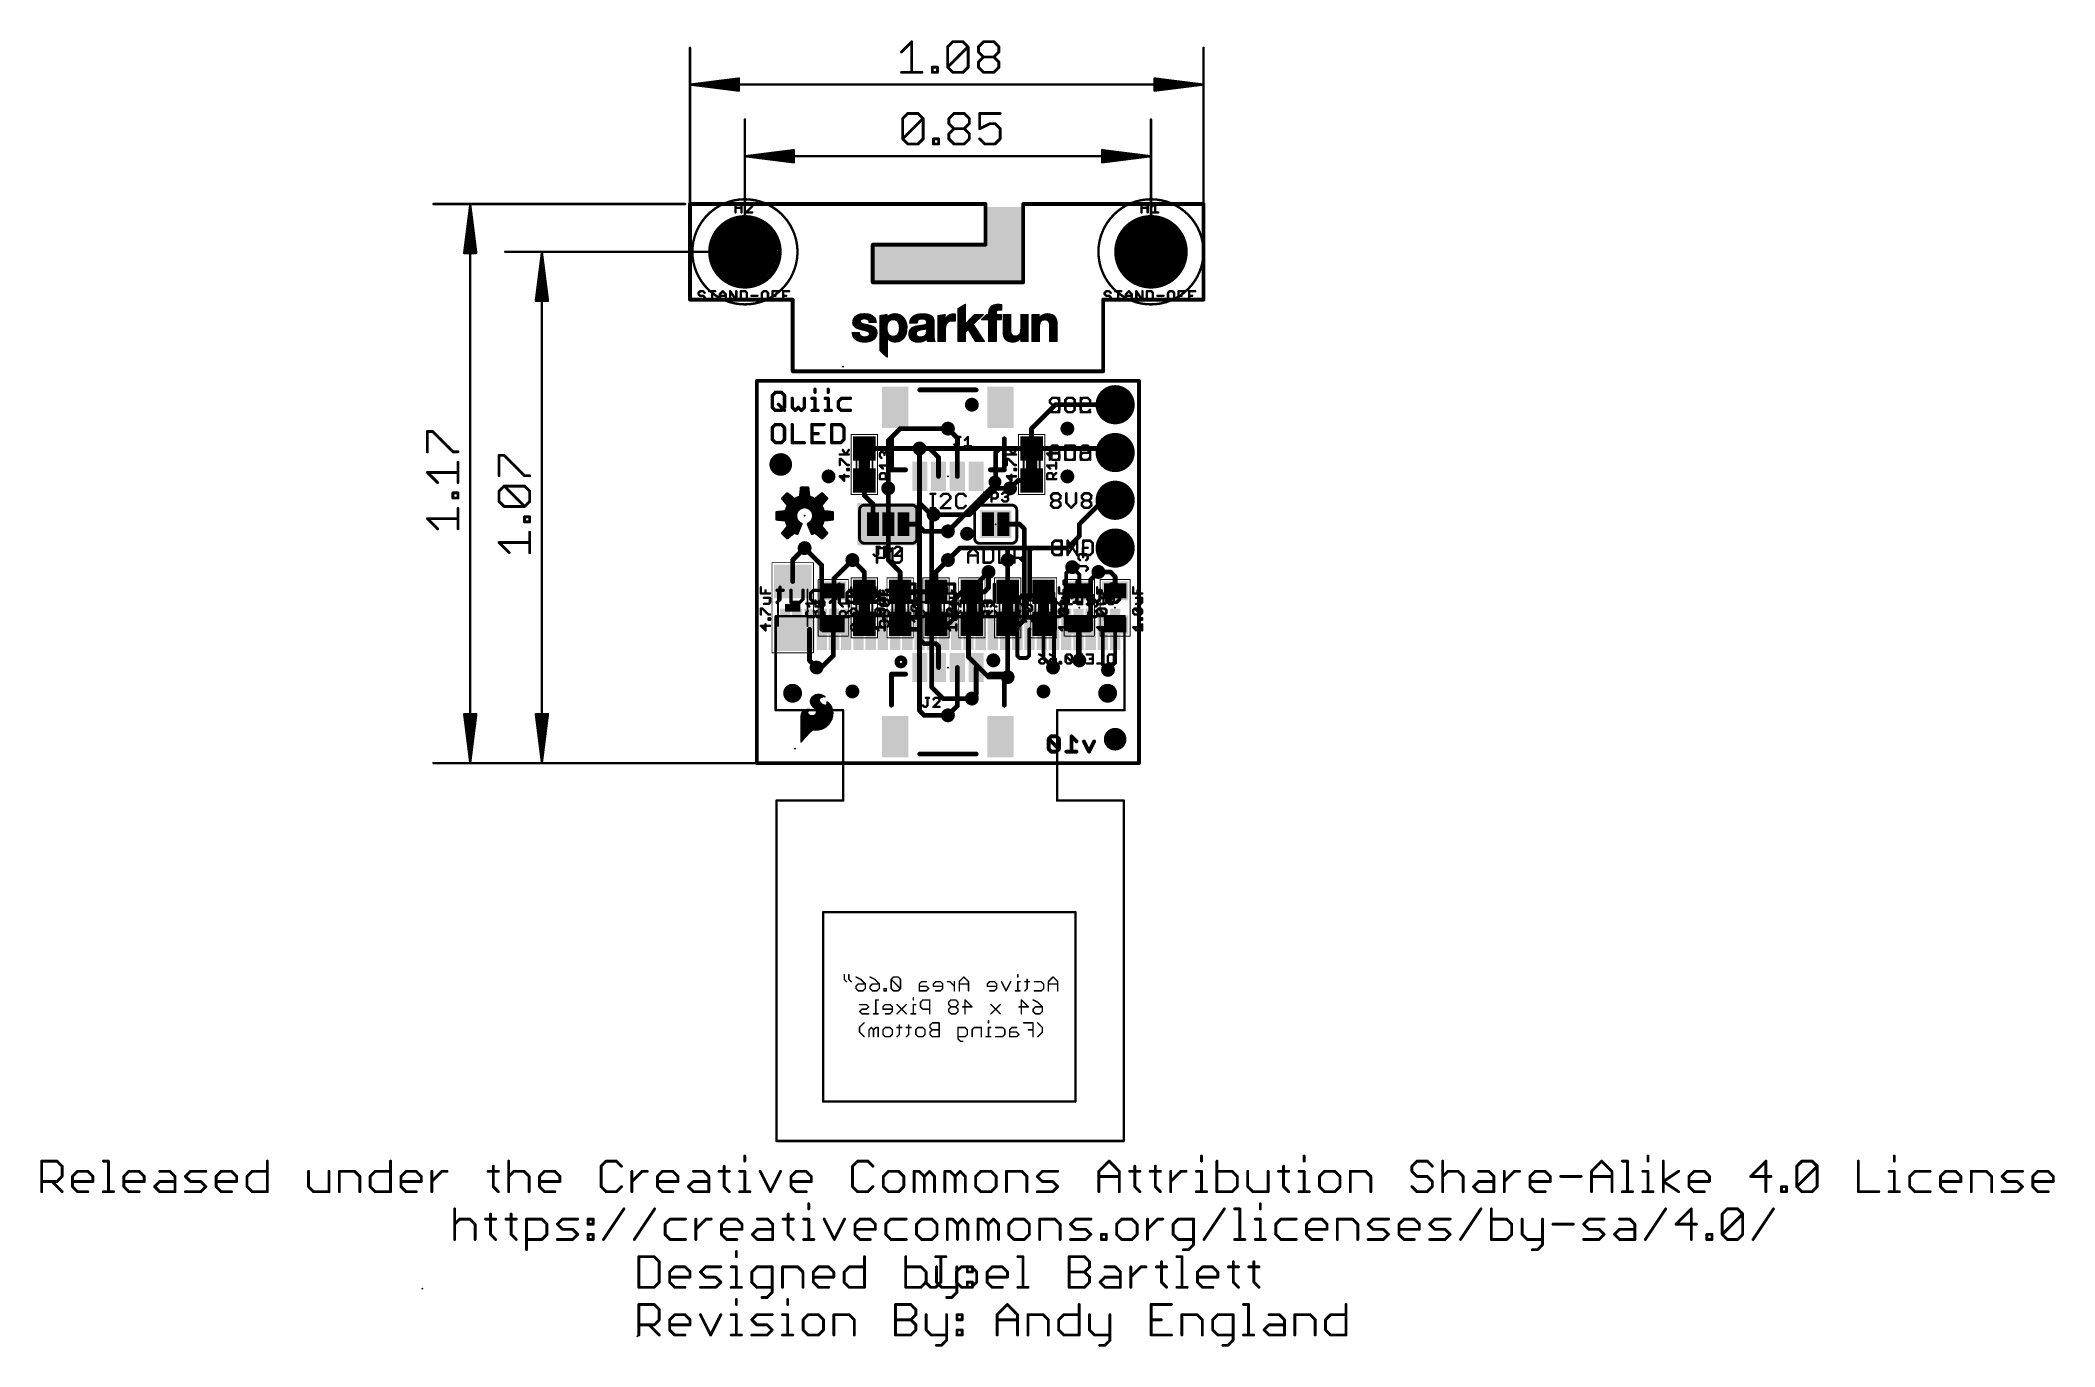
# Model space of a CAD drawing. Extents: x -38 to 69, y -31 to 38.
import ezdxf

# ---------------------------------------------------------------- set-up
doc = ezdxf.new("R2010")
doc.units = 0
for name, color, linetype in [('1', 12, 'CONTINUOUS'), ('16', 132, 'CONTINUOUS'), ('17', 110, 'CONTINUOUS'), ('18', 110, 'CONTINUOUS'), ('20', 53, 'CONTINUOUS'), ('21', 41, 'CONTINUOUS'), ('22', 40, 'CONTINUOUS'), ('23', 53, 'CONTINUOUS'), ('24', 53, 'CONTINUOUS'), ('25', 253, 'CONTINUOUS'), ('26', 253, 'CONTINUOUS'), ('27', 253, 'CONTINUOUS'), ('28', 253, 'CONTINUOUS'), ('29', 253, 'CONTINUOUS'), ('30', 253, 'CONTINUOUS'), ('31', 253, 'CONTINUOUS'), ('32', 253, 'CONTINUOUS'), ('35', 253, 'CONTINUOUS'), ('39', 12, 'CONTINUOUS'), ('41', 12, 'CONTINUOUS'), ('42', 132, 'CONTINUOUS'), ('44', 253, 'CONTINUOUS'), ('46', 140, 'CONTINUOUS'), ('47', 253, 'CONTINUOUS'), ('49', 253, 'CONTINUOUS'), ('51', 53, 'CONTINUOUS'), ('52', 253, 'CONTINUOUS')]:
    doc.layers.add(name, color=color, linetype=linetype)

# ---------------------------------------------------------------- blocks, each defined once
blk = doc.blocks.new('RECT')
blk.add_solid([(-0.5, -0.5), (0.5, -0.5), (-0.5, 0.5), (0.5, 0.5)])
blk = doc.blocks.new('PIE')
at = {"const_width": 0.5}
blk.add_lwpolyline([(0, -0.25, 1), (0, 0.25, 1), (0, -0.25)], format="xyb", dxfattribs=at)
blk = doc.blocks.new('ROUNDP')
at = {"const_width": 0.5}
blk.add_lwpolyline([(0, -0.25, 1), (0, 0.25, 1), (0, -0.25)], format="xyb", dxfattribs=at)
blk = doc.blocks.new('ROUNDV')
at = {"const_width": 0.5}
blk.add_lwpolyline([(0, -0.25, 1), (0, 0.25, 1), (0, -0.25)], format="xyb", dxfattribs=at)

msp = doc.modelspace()

# ---------------------------------------------------------------- linework, layer by layer
at = {"layer": '1'}
for points, const_width in [([(20.32, 20.32), (0, 20.32)], 0.2032), ([(0, 20.32), (0, 0)], 0.2032), ([(20.32, 0), (20.32, 20.32)], 0.2032), ([(15.875, 19.05), (14.605, 17.78)], 0.254), ([(19.05, 19.05), (15.875, 19.05)], 0.254), ([(10.16, 17.78), (10.66, 17.28)], 0.254), ([(10.66, 17.28), (10.66, 15.24)], 0.254), ([(14.605, 17.78), (14.605, 16.725)], 0.254), ([(5.715, 16.725), (8.65, 16.725)], 0.254), ([(8.65, 16.725), (9.183, 16.725)], 0.254), ([(9.183, 16.725), (9.66, 16.248)], 0.254), ([(9.66, 16.248), (9.66, 15.24)], 0.254), ([(12.915, 16.725), (12.7, 16.51)], 0.254), ([(12.7, 16.51), (12.7, 14.605)], 0.254), ([(14.605, 16.725), (12.915, 16.725)], 0.254), ([(5.715, 15.025), (5.715, 14.224)], 0.254), ([(8.66, 13.819), (8.66, 15.24)], 0.254), ([(13.462, 14.605), (13.882, 15.025)], 0.254), ([(13.882, 15.025), (14.605, 15.025)], 0.254), ([(14.605, 15.025), (14.39, 15.025)], 0.254), ([(5.715, 14.224), (6.1722, 13.7668)], 0.254), ([(6.985, 12.7), (6.985, 14.605)], 0.254), ([(9.271, 13.208), (8.66, 13.819)], 0.254), ([(12.7, 14.605), (11.303, 13.208)], 0.254), ([(6.1722, 13.7668), (6.1722, 12.7)], 0.254), ([(9.398, 13.208), (9.271, 13.208)], 0.254), ([(11.303, 13.208), (9.398, 13.208)], 0.254), ([(6.985, 10.795), (6.985, 12.7)], 0.254), ([(8.509, 12.7), (7.7978, 12.7)], 0.254), ([(8.89, 12.319), (8.509, 12.7)], 0.254), ([(10.16, 12.319), (8.89, 12.319)], 0.254), ([(13.97, 12.7), (13.1064, 12.7)], 0.254), ([(14.224, 12.446), (13.97, 12.7)], 0.254), ([(14.224, 7.62), (14.224, 12.446)], 0.254), ([(1.905, 10.795), (2.54, 11.43)], 0.254), ([(1.905, 9.655), (1.905, 10.795)], 0.254), ([(5.715, 10.16), (5.08, 10.795)], 0.254), ([(7.62, 10.16), (6.985, 10.795)], 0.254), ([(9.525, 10.16), (10.16, 10.795)], 0.254), ([(13.335, 10.795), (13.335, 9.105)], 0.254), ([(5.715, 9.105), (5.715, 10.16)], 0.254), ([(7.62, 9.105), (7.62, 10.16)], 0.254), ([(9.525, 9.105), (9.525, 10.16)], 0.254), ([(12.319, 10.16), (12.319, 9.3218)], 0.254), ([(17.145, 10.033), (16.764, 10.414)], 0.2032), ([(17.145, 9.155), (17.145, 10.033)], 0.2032), ([(18.161, 10.16), (18.796, 10.16)], 0.254), ([(18.796, 10.16), (19.05, 9.906)], 0.254), ([(19.05, 9.906), (19.05, 9.155)], 0.254), ([(19.05, 9.155), (19.05, 9.525)], 0.254), ([(9.525, 9.105), (7.62, 9.105)], 0.254), ([(8.636, 6.604), (8.636, 9.105)], 0.254), ([(8.636, 9.105), (9.525, 9.105)], 0.254), ([(10.9084, 9.105), (10.5156, 8.7122)], 0.254), ([(10.5156, 7.7216), (10.5156, 8.7122)], 0.254), ([(11.43, 9.105), (10.9084, 9.105)], 0.254), ([(12.1022, 9.105), (11.43, 9.105)], 0.254), ([(12.319, 9.3218), (12.1022, 9.105)], 0.254), ([(9.525, 7.405), (9.564, 7.366)], 0.254), ([(10.16, 7.366), (10.5156, 7.7216)], 0.254), ([(13.335, 7.405), (13.374, 7.366)], 0.254), ([(13.97, 7.366), (14.224, 7.62)], 0.254), ([(15.24, 7.405), (15.24, 5.588)], 0.2032), ([(4.064, 7.355), (4.064, 5.715)], 0.254), ([(8.89, 6.35), (8.636, 6.604)], 0.254), ([(9.525, 6.35), (8.89, 6.35)], 0.254), ([(9.66, 6.215), (9.525, 6.35)], 0.254), ([(9.564, 7.366), (10.16, 7.366)], 0.254), ([(13.374, 7.366), (13.335, 7.327)], 0.254), ([(13.335, 7.327), (13.335, 4.572)], 0.254), ([(13.374, 7.366), (13.97, 7.366)], 0.254), ([(17.145, 7.355), (17.145, 5.461)], 0.254), ([(19.05, 7.355), (19.05, 5.334)], 0.2032), ([(4.064, 5.715), (3.429, 5.08)], 0.254), ([(9.66, 5.08), (9.66, 6.215)], 0.254), ([(15.24, 5.588), (15.748, 5.08)], 0.2032), ([(19.05, 5.334), (18.669, 4.953)], 0.2032), ([(3.429, 5.08), (3.175, 5.08)], 0.254), ([(10.66, 3.04), (10.66, 5.08)], 0.254), ([(11.66, 5.08), (11.66, 3.659)], 0.254), ([(11.66, 3.659), (11.43, 3.429)], 0.254), ([(10.16, 2.54), (10.66, 3.04)], 0.254), ([(0, 0), (20.32, 0)], 0.2032)]:
    msp.add_lwpolyline(points, dxfattribs=dict(at, const_width=const_width))
for points, const_width in [([(0, 20.3708, 1), (0, 20.2692)], 0.1016), ([(0.0508, 20.32, 1), (-0.0508, 20.32)], 0.1016), ([(20.3708, 20.32, 1), (20.2692, 20.32)], 0.1016), ([(20.32, 20.2692, 1), (20.32, 20.3708)], 0.1016), ([(15.875, 19.1135, 1), (15.875, 18.9865)], 0.127), ([(15.9199, 19.0051, 1), (15.8301, 19.0949)], 0.127), ([(19.05, 18.9865, 1), (19.05, 19.1135)], 0.127), ([(10.2049, 17.8249, 1), (10.1151, 17.7351)], 0.127), ([(10.7235, 17.28, 1), (10.5965, 17.28)], 0.127), ([(10.6151, 17.2351, 1), (10.7049, 17.3249)], 0.127), ([(14.6685, 17.78, 1), (14.5415, 17.78)], 0.127), ([(14.5601, 17.8249, 1), (14.6499, 17.7351)], 0.127), ([(5.715, 16.7885, 1), (5.715, 16.6615)], 0.127), ([(8.65, 16.7885, 1), (8.65, 16.6615)], 0.127), ([(8.65, 16.6615, 1), (8.65, 16.7885)], 0.127), ([(9.2279, 16.7699, 1), (9.1381, 16.6801)], 0.127), ([(9.183, 16.6615, 1), (9.183, 16.7885)], 0.127), ([(9.7235, 16.248, 1), (9.5965, 16.248)], 0.127), ([(9.6151, 16.2031, 1), (9.7049, 16.2929)], 0.127), ([(12.7635, 16.51, 1), (12.6365, 16.51)], 0.127), ([(12.6551, 16.5549, 1), (12.7449, 16.4651)], 0.127), ([(12.915, 16.7885, 1), (12.915, 16.6615)], 0.127), ([(12.9599, 16.6801, 1), (12.8701, 16.7699)], 0.127), ([(14.5415, 16.725, 1), (14.6685, 16.725)], 0.127), ([(14.605, 16.6615, 1), (14.605, 16.7885)], 0.127), ([(5.7785, 15.025, 1), (5.6515, 15.025)], 0.127), ([(8.7235, 15.24, 1), (8.5965, 15.24)], 0.127), ([(9.5965, 15.24, 1), (9.7235, 15.24)], 0.127), ([(10.5965, 15.24, 1), (10.7235, 15.24)], 0.127), ([(13.882, 15.0885, 1), (13.882, 14.9615)], 0.127), ([(13.9269, 14.9801, 1), (13.8371, 15.0699)], 0.127), ([(14.39, 15.0885, 1), (14.39, 14.9615)], 0.127), ([(14.605, 14.9615, 1), (14.605, 15.0885)], 0.127), ([(14.605, 14.9615, 1), (14.605, 15.0885)], 0.127), ([(5.7599, 14.2689, 1), (5.6701, 14.1791)], 0.127), ([(5.6515, 14.224, 1), (5.7785, 14.224)], 0.127), ([(7.0485, 14.605, 1), (6.9215, 14.605)], 0.127), ([(8.7049, 13.8639, 1), (8.6151, 13.7741)], 0.127), ([(12.6365, 14.605, 1), (12.7635, 14.605)], 0.127), ([(12.7449, 14.5601, 1), (12.6551, 14.6499)], 0.127), ([(13.4171, 14.6499, 1), (13.5069, 14.5601)], 0.127), ([(6.2357, 13.7668, 1), (6.1087, 13.7668)], 0.127), ([(6.1273, 13.7219, 1), (6.2171, 13.8117)], 0.127), ([(8.5965, 13.819, 1), (8.7235, 13.819)], 0.127), ([(9.271, 13.2715, 1), (9.271, 13.1445)], 0.127), ([(9.2261, 13.1631, 1), (9.3159, 13.2529)], 0.127), ([(9.398, 13.2715, 1), (9.398, 13.1445)], 0.127), ([(9.398, 13.1445, 1), (9.398, 13.2715)], 0.127), ([(11.2581, 13.2529, 1), (11.3479, 13.1631)], 0.127), ([(11.303, 13.1445, 1), (11.303, 13.2715)], 0.127), ([(6.1087, 12.7, 1), (6.2357, 12.7)], 0.127), ([(7.0485, 12.7, 1), (6.9215, 12.7)], 0.127), ([(6.9215, 12.7, 1), (7.0485, 12.7)], 0.127), ([(7.7978, 12.7635, 1), (7.7978, 12.6365)], 0.127), ([(8.5539, 12.7449, 1), (8.4641, 12.6551)], 0.127), ([(8.509, 12.6365, 1), (8.509, 12.7635)], 0.127), ([(8.89, 12.3825, 1), (8.89, 12.2555)], 0.127), ([(8.8451, 12.2741, 1), (8.9349, 12.3639)], 0.127), ([(10.16, 12.2555, 1), (10.16, 12.3825)], 0.127), ([(13.1064, 12.7635, 1), (13.1064, 12.6365)], 0.127), ([(14.0149, 12.7449, 1), (13.9251, 12.6551)], 0.127), ([(13.97, 12.6365, 1), (13.97, 12.7635)], 0.127), ([(14.2875, 12.446, 1), (14.1605, 12.446)], 0.127), ([(14.1791, 12.4011, 1), (14.2689, 12.4909)], 0.127), ([(1.9685, 10.795, 1), (1.8415, 10.795)], 0.127), ([(1.8601, 10.8399, 1), (1.9499, 10.7501)], 0.127), ([(2.5849, 11.3851, 1), (2.4951, 11.4749)], 0.127), ([(5.1249, 10.8399, 1), (5.0351, 10.7501)], 0.127), ([(7.0299, 10.8399, 1), (6.9401, 10.7501)], 0.127), ([(6.9215, 10.795, 1), (7.0485, 10.795)], 0.127), ([(10.2049, 10.7501, 1), (10.1151, 10.8399)], 0.127), ([(13.3985, 10.795, 1), (13.2715, 10.795)], 0.127), ([(1.8415, 9.655, 1), (1.9685, 9.655)], 0.127), ([(5.7785, 10.16, 1), (5.6515, 10.16)], 0.127), ([(5.6701, 10.1151, 1), (5.7599, 10.2049)], 0.127), ([(7.6835, 10.16, 1), (7.5565, 10.16)], 0.127), ([(7.5751, 10.1151, 1), (7.6649, 10.2049)], 0.127), ([(9.5885, 10.16, 1), (9.4615, 10.16)], 0.127), ([(9.4801, 10.2049, 1), (9.5699, 10.1151)], 0.127), ([(12.3825, 10.16, 1), (12.2555, 10.16)], 0.127), ([(16.7999, 10.4499, 1), (16.7281, 10.3781)], 0.1016), ([(17.1958, 10.033, 1), (17.0942, 10.033)], 0.1016), ([(17.1091, 9.9971, 1), (17.1809, 10.0689)], 0.1016), ([(18.161, 10.2235, 1), (18.161, 10.0965)], 0.127), ([(18.8409, 10.2049, 1), (18.7511, 10.1151)], 0.127), ([(18.796, 10.0965, 1), (18.796, 10.2235)], 0.127), ([(19.1135, 9.906, 1), (18.9865, 9.906)], 0.127), ([(19.1135, 9.525, 1), (18.9865, 9.525)], 0.127), ([(19.0051, 9.8611, 1), (19.0949, 9.9509)], 0.127), ([(5.6515, 9.105, 1), (5.7785, 9.105)], 0.127), ([(7.62, 9.1685, 1), (7.62, 9.0415)], 0.127), ([(7.5565, 9.105, 1), (7.6835, 9.105)], 0.127), ([(8.6995, 9.105, 1), (8.5725, 9.105)], 0.127), ([(8.636, 9.1685, 1), (8.636, 9.0415)], 0.127), ([(9.4615, 9.105, 1), (9.5885, 9.105)], 0.127), ([(9.525, 9.0415, 1), (9.525, 9.1685)], 0.127), ([(9.525, 9.0415, 1), (9.525, 9.1685)], 0.127), ([(10.5791, 8.7122, 1), (10.4521, 8.7122)], 0.127), ([(10.4707, 8.7571, 1), (10.5605, 8.6673)], 0.127), ([(10.9084, 9.1685, 1), (10.9084, 9.0415)], 0.127), ([(10.9533, 9.0601, 1), (10.8635, 9.1499)], 0.127), ([(11.43, 9.1685, 1), (11.43, 9.0415)], 0.127), ([(11.43, 9.0415, 1), (11.43, 9.1685)], 0.127), ([(12.0573, 9.1499, 1), (12.1471, 9.0601)], 0.127), ([(12.1022, 9.0415, 1), (12.1022, 9.1685)], 0.127), ([(12.2555, 9.3218, 1), (12.3825, 9.3218)], 0.127), ([(12.3639, 9.2769, 1), (12.2741, 9.3667)], 0.127), ([(13.2715, 9.105, 1), (13.3985, 9.105)], 0.127), ([(17.0942, 9.155, 1), (17.1958, 9.155)], 0.1016), ([(18.9865, 9.155, 1), (19.1135, 9.155)], 0.127), ([(18.9865, 9.155, 1), (19.1135, 9.155)], 0.127), ([(9.5699, 7.4499, 1), (9.4801, 7.3601)], 0.127), ([(10.4521, 7.7216, 1), (10.5791, 7.7216)], 0.127), ([(10.5605, 7.6767, 1), (10.4707, 7.7665)], 0.127), ([(13.3799, 7.4499, 1), (13.2901, 7.3601)], 0.127), ([(14.1605, 7.62, 1), (14.2875, 7.62)], 0.127), ([(14.2689, 7.5751, 1), (14.1791, 7.6649)], 0.127), ([(15.2908, 7.405, 1), (15.1892, 7.405)], 0.1016), ([(4.1275, 7.355, 1), (4.0005, 7.355)], 0.127), ([(8.6809, 6.6489, 1), (8.5911, 6.5591)], 0.127), ([(8.5725, 6.604, 1), (8.6995, 6.604)], 0.127), ([(8.89, 6.4135, 1), (8.89, 6.2865)], 0.127), ([(8.8451, 6.3051, 1), (8.9349, 6.3949)], 0.127), ([(9.5699, 6.3949, 1), (9.4801, 6.3051)], 0.127), ([(9.564, 7.4295, 1), (9.564, 7.3025)], 0.127), ([(9.5191, 7.3211, 1), (9.6089, 7.4109)], 0.127), ([(9.525, 6.2865, 1), (9.525, 6.4135)], 0.127), ([(10.1151, 7.4109, 1), (10.2049, 7.3211)], 0.127), ([(10.16, 7.3025, 1), (10.16, 7.4295)], 0.127), ([(13.3985, 7.327, 1), (13.2715, 7.327)], 0.127), ([(13.2901, 7.3719, 1), (13.3799, 7.2821)], 0.127), ([(13.374, 7.4295, 1), (13.374, 7.3025)], 0.127), ([(13.4189, 7.3211, 1), (13.3291, 7.4109)], 0.127), ([(13.3291, 7.3211, 1), (13.4189, 7.4109)], 0.127), ([(13.9251, 7.4109, 1), (14.0149, 7.3211)], 0.127), ([(13.97, 7.3025, 1), (13.97, 7.4295)], 0.127), ([(17.2085, 7.355, 1), (17.0815, 7.355)], 0.127), ([(19.1008, 7.355, 1), (18.9992, 7.355)], 0.1016), ([(4.0005, 5.715, 1), (4.1275, 5.715)], 0.127), ([(4.1089, 5.6701, 1), (4.0191, 5.7599)], 0.127), ([(9.7235, 6.215, 1), (9.5965, 6.215)], 0.127), ([(9.6151, 6.1701, 1), (9.7049, 6.2599)], 0.127), ([(15.2759, 5.6239, 1), (15.2041, 5.5521)], 0.1016), ([(15.1892, 5.588, 1), (15.2908, 5.588)], 0.1016), ([(17.0815, 5.461, 1), (17.2085, 5.461)], 0.127), ([(18.9992, 5.334, 1), (19.1008, 5.334)], 0.1016), ([(19.0859, 5.2981, 1), (19.0141, 5.3699)], 0.1016), ([(3.175, 5.1435, 1), (3.175, 5.0165)], 0.127), ([(3.3841, 5.1249, 1), (3.4739, 5.0351)], 0.127), ([(3.429, 5.0165, 1), (3.429, 5.1435)], 0.127), ([(9.5965, 5.08, 1), (9.7235, 5.08)], 0.127), ([(10.7235, 5.08, 1), (10.5965, 5.08)], 0.127), ([(11.7235, 5.08, 1), (11.5965, 5.08)], 0.127), ([(13.2715, 4.572, 1), (13.3985, 4.572)], 0.127), ([(15.7121, 5.0441, 1), (15.7839, 5.1159)], 0.1016), ([(18.6331, 4.9889, 1), (18.7049, 4.9171)], 0.1016), ([(11.3851, 3.4739, 1), (11.4749, 3.3841)], 0.127), ([(11.5965, 3.659, 1), (11.7235, 3.659)], 0.127), ([(11.7049, 3.6141, 1), (11.6151, 3.7039)], 0.127), ([(10.1151, 2.5849, 1), (10.2049, 2.4951)], 0.127), ([(10.5965, 3.04, 1), (10.7235, 3.04)], 0.127), ([(10.7049, 2.9951, 1), (10.6151, 3.0849)], 0.127), ([(0, 0.0508, 1), (0, -0.0508)], 0.1016), ([(-0.0508, 0, 1), (0.0508, 0)], 0.1016), ([(20.2692, 0, 1), (20.3708, 0)], 0.1016), ([(20.32, -0.0508, 1), (20.32, 0.0508)], 0.1016)]:
    msp.add_lwpolyline(points, format="xyb", dxfattribs=dict(at, const_width=const_width))
at = {"layer": '16'}
for points, const_width in [([(20.32, 20.32), (0, 20.32)], 0.2032), ([(0, 20.32), (0, 0)], 0.2032), ([(20.32, 0), (20.32, 20.32)], 0.2032), ([(6.985, 17.145), (7.62, 17.78)], 0.254), ([(6.985, 14.605), (6.985, 17.145)], 0.254), ([(7.62, 17.78), (10.16, 17.78)], 0.254), ([(8.65, 7.112), (8.65, 16.725)], 0.254), ([(8.65, 16.725), (18.835, 16.725)], 0.254), ([(18.835, 16.725), (19.05, 16.51)], 0.254), ([(12.446, 14.605), (10.16, 12.319)], 0.254), ([(12.446, 14.605), (13.462, 14.605)], 0.254), ([(17.145, 12.7), (18.415, 13.97)], 0.254), ([(18.415, 13.97), (19.05, 13.97)], 0.254), ([(9.3, 13.11), (9.398, 13.208)], 0.254), ([(9.3, 7.112), (9.3, 13.11)], 0.254), ([(16.51, 11.43), (17.145, 12.065)], 0.254), ([(17.145, 12.065), (17.145, 12.7)], 0.254), ([(2.54, 11.43), (3.45, 10.52)], 0.254), ([(5.08, 10.795), (4.1, 9.815)], 0.254), ([(10.795, 11.43), (10.16, 10.795)], 0.254), ([(13.335, 11.43), (10.795, 11.43)], 0.254), ([(13.335, 11.43), (13.335, 10.795)], 0.254), ([(14.605, 11.43), (13.335, 11.43)], 0.254), ([(14.5, 11.325), (14.605, 11.43)], 0.254), ([(14.5, 8.89), (14.5, 11.325)], 0.254), ([(16.51, 11.43), (14.605, 11.43)], 0.254), ([(3.45, 10.52), (3.45, 7.112)], 0.254), ([(4.1, 9.815), (4.1, 7.112)], 0.254), ([(12.319, 10.16), (11.9, 9.741)], 0.254), ([(11.9, 7.112), (11.9, 9.741)], 0.254), ([(16.764, 10.414), (16.45, 10.1)], 0.2032), ([(16.45, 10.1), (16.45, 7.112)], 0.2032), ([(18.161, 10.16), (17.75, 9.749)], 0.254), ([(17.75, 9.749), (17.75, 7.112)], 0.254), ([(14.097, 8.89), (13.85, 8.643)], 0.254), ([(13.85, 8.643), (13.85, 7.112)], 0.254), ([(14.5, 8.89), (14.097, 8.89)], 0.254), ([(15.621, 8.89), (14.5, 8.89)], 0.254), ([(15.8, 8.711), (15.621, 8.89)], 0.254), ([(15.8, 7.112), (15.8, 8.711)], 0.254), ([(2.8, 5.455), (2.8, 7.112)], 0.254), ([(8, 7.112), (8.65, 7.112)], 0.254), ([(8.65, 7.112), (8.65, 2.78)], 0.254), ([(9.3, 4.035), (9.3, 7.112)], 0.254), ([(11.25, 7.112), (11.25, 5.641)], 0.254), ([(13.85, 7.112), (13.85, 5.708)], 0.2032), ([(14.478, 7.09), (14.5, 7.112)], 0.2032), ([(14.478, 5.715), (14.478, 7.09)], 0.2032), ([(15.8, 5.132), (15.8, 7.112)], 0.2032), ([(17.1, 5.506), (17.1, 7.112)], 0.254), ([(18.4, 5.222), (18.4, 7.112)], 0.2032), ([(3.175, 5.08), (2.8, 5.455)], 0.254), ([(11.25, 5.641), (12.319, 4.572)], 0.254), ([(13.85, 5.708), (13.97, 5.588)], 0.2032), ([(13.97, 5.588), (14.351, 5.588)], 0.2032), ([(14.351, 5.588), (14.478, 5.715)], 0.2032), ([(17.145, 5.461), (17.1, 5.506)], 0.254), ([(12.319, 4.572), (13.335, 4.572)], 0.254), ([(15.748, 5.08), (15.8, 5.132)], 0.2032), ([(18.669, 4.953), (18.4, 5.222)], 0.2032), ([(9.3, 4.035), (9.906, 3.429)], 0.254), ([(11.43, 3.429), (9.906, 3.429)], 0.254), ([(8.65, 2.78), (8.89, 2.54)], 0.254), ([(8.89, 2.54), (10.16, 2.54)], 0.254), ([(15.6546, 1.4231), (15.519, 1.2875)], 0.2032), ([(15.519, 1.2875), (15.519, 0.7452)], 0.2032), ([(16.0614, 0.7452), (15.519, 1.2875)], 0.2032), ([(15.9258, 1.4231), (15.6546, 1.4231)], 0.2032), ([(16.0614, 1.2875), (15.9258, 1.4231)], 0.2032), ([(16.0614, 0.7452), (16.0614, 1.2875)], 0.2032), ([(16.9969, 1.1519), (16.7257, 1.4231)], 0.2032), ([(16.7257, 1.4231), (16.7257, 0.6096)], 0.2032), ([(17.6612, 0.6096), (17.3901, 1.1519)], 0.2032), ([(17.9324, 1.1519), (17.6612, 0.6096)], 0.2032), ([(0, 0), (20.32, 0)], 0.2032), ([(15.519, 0.7452), (15.6546, 0.6096)], 0.2032), ([(15.6546, 0.6096), (15.9258, 0.6096)], 0.2032), ([(15.9258, 0.6096), (16.0614, 0.7452)], 0.2032), ([(16.9969, 0.6096), (16.4546, 0.6096)], 0.2032)]:
    msp.add_lwpolyline(points, dxfattribs=dict(at, const_width=const_width))
for points, const_width in [([(0, 20.3708, 1), (0, 20.2692)], 0.1016), ([(0.0508, 20.32, 1), (-0.0508, 20.32)], 0.1016), ([(20.3708, 20.32, 1), (20.2692, 20.32)], 0.1016), ([(20.32, 20.2692, 1), (20.32, 20.3708)], 0.1016), ([(7.0485, 17.145, 1), (6.9215, 17.145)], 0.127), ([(6.9401, 17.1899, 1), (7.0299, 17.1001)], 0.127), ([(7.62, 17.8435, 1), (7.62, 17.7165)], 0.127), ([(7.6649, 17.7351, 1), (7.5751, 17.8249)], 0.127), ([(10.16, 17.7165, 1), (10.16, 17.8435)], 0.127), ([(8.7135, 16.725, 1), (8.5865, 16.725)], 0.127), ([(8.65, 16.7885, 1), (8.65, 16.6615)], 0.127), ([(18.8799, 16.7699, 1), (18.7901, 16.6801)], 0.127), ([(18.835, 16.6615, 1), (18.835, 16.7885)], 0.127), ([(19.0051, 16.4651, 1), (19.0949, 16.5549)], 0.127), ([(6.9215, 14.605, 1), (7.0485, 14.605)], 0.127), ([(12.446, 14.6685, 1), (12.446, 14.5415)], 0.127), ([(12.4909, 14.5601, 1), (12.4011, 14.6499)], 0.127), ([(13.462, 14.5415, 1), (13.462, 14.6685)], 0.127), ([(18.415, 14.0335, 1), (18.415, 13.9065)], 0.127), ([(18.4599, 13.9251, 1), (18.3701, 14.0149)], 0.127), ([(19.05, 13.9065, 1), (19.05, 14.0335)], 0.127), ([(9.3635, 13.11, 1), (9.2365, 13.11)], 0.127), ([(9.2551, 13.1549, 1), (9.3449, 13.0651)], 0.127), ([(9.4429, 13.1631, 1), (9.3531, 13.2529)], 0.127), ([(10.1151, 12.3639, 1), (10.2049, 12.2741)], 0.127), ([(17.2085, 12.7, 1), (17.0815, 12.7)], 0.127), ([(17.1001, 12.7449, 1), (17.1899, 12.6551)], 0.127), ([(17.0815, 12.065, 1), (17.2085, 12.065)], 0.127), ([(17.1899, 12.0201, 1), (17.1001, 12.1099)], 0.127), ([(2.5849, 11.4749, 1), (2.4951, 11.3851)], 0.127), ([(5.1249, 10.7501, 1), (5.0351, 10.8399)], 0.127), ([(10.1151, 10.8399, 1), (10.2049, 10.7501)], 0.127), ([(10.795, 11.4935, 1), (10.795, 11.3665)], 0.127), ([(10.8399, 11.3851, 1), (10.7501, 11.4749)], 0.127), ([(13.3985, 11.43, 1), (13.2715, 11.43)], 0.127), ([(13.335, 11.4935, 1), (13.335, 11.3665)], 0.127), ([(13.2715, 10.795, 1), (13.3985, 10.795)], 0.127), ([(13.335, 11.3665, 1), (13.335, 11.4935)], 0.127), ([(14.5635, 11.325, 1), (14.4365, 11.325)], 0.127), ([(14.4551, 11.3699, 1), (14.5449, 11.2801)], 0.127), ([(14.605, 11.4935, 1), (14.605, 11.3665)], 0.127), ([(14.6499, 11.3851, 1), (14.5601, 11.4749)], 0.127), ([(14.605, 11.3665, 1), (14.605, 11.4935)], 0.127), ([(16.4651, 11.4749, 1), (16.5549, 11.3851)], 0.127), ([(16.51, 11.3665, 1), (16.51, 11.4935)], 0.127), ([(3.5135, 10.52, 1), (3.3865, 10.52)], 0.127), ([(3.4051, 10.4751, 1), (3.4949, 10.5649)], 0.127), ([(4.1635, 9.815, 1), (4.0365, 9.815)], 0.127), ([(4.0551, 9.8599, 1), (4.1449, 9.7701)], 0.127), ([(11.9635, 9.741, 1), (11.8365, 9.741)], 0.127), ([(11.8551, 9.7859, 1), (11.9449, 9.6961)], 0.127), ([(12.3639, 10.1151, 1), (12.2741, 10.2049)], 0.127), ([(16.5008, 10.1, 1), (16.3992, 10.1)], 0.1016), ([(16.4141, 10.1359, 1), (16.4859, 10.0641)], 0.1016), ([(16.7999, 10.3781, 1), (16.7281, 10.4499)], 0.1016), ([(17.8135, 9.749, 1), (17.6865, 9.749)], 0.127), ([(17.7051, 9.7939, 1), (17.7949, 9.7041)], 0.127), ([(18.2059, 10.1151, 1), (18.1161, 10.2049)], 0.127), ([(13.9135, 8.643, 1), (13.7865, 8.643)], 0.127), ([(13.8051, 8.6879, 1), (13.8949, 8.5981)], 0.127), ([(14.097, 8.9535, 1), (14.097, 8.8265)], 0.127), ([(14.1419, 8.8451, 1), (14.0521, 8.9349)], 0.127), ([(14.5, 8.9535, 1), (14.5, 8.8265)], 0.127), ([(14.4365, 8.89, 1), (14.5635, 8.89)], 0.127), ([(14.5, 8.8265, 1), (14.5, 8.9535)], 0.127), ([(15.6659, 8.9349, 1), (15.5761, 8.8451)], 0.127), ([(15.621, 8.8265, 1), (15.621, 8.9535)], 0.127), ([(15.8635, 8.711, 1), (15.7365, 8.711)], 0.127), ([(15.7551, 8.6661, 1), (15.8449, 8.7559)], 0.127), ([(2.8635, 7.112, 1), (2.7365, 7.112)], 0.127), ([(3.3865, 7.112, 1), (3.5135, 7.112)], 0.127), ([(4.0365, 7.112, 1), (4.1635, 7.112)], 0.127), ([(8, 7.1755, 1), (8, 7.0485)], 0.127), ([(8.7135, 7.112, 1), (8.5865, 7.112)], 0.127), ([(8.5865, 7.112, 1), (8.7135, 7.112)], 0.127), ([(8.65, 7.0485, 1), (8.65, 7.1755)], 0.127), ([(9.3635, 7.112, 1), (9.2365, 7.112)], 0.127), ([(9.2365, 7.112, 1), (9.3635, 7.112)], 0.127), ([(11.3135, 7.112, 1), (11.1865, 7.112)], 0.127), ([(11.8365, 7.112, 1), (11.9635, 7.112)], 0.127), ([(13.7865, 7.112, 1), (13.9135, 7.112)], 0.127), ([(13.9008, 7.112, 1), (13.7992, 7.112)], 0.1016), ([(14.5288, 7.09, 1), (14.4272, 7.09)], 0.1016), ([(14.4421, 7.1259, 1), (14.5139, 7.0541)], 0.1016), ([(14.5359, 7.0761, 1), (14.4641, 7.1479)], 0.1016), ([(15.7365, 7.112, 1), (15.8635, 7.112)], 0.127), ([(15.8508, 7.112, 1), (15.7492, 7.112)], 0.1016), ([(16.3992, 7.112, 1), (16.5008, 7.112)], 0.1016), ([(17.1635, 7.112, 1), (17.0365, 7.112)], 0.127), ([(17.6865, 7.112, 1), (17.8135, 7.112)], 0.127), ([(18.4508, 7.112, 1), (18.3492, 7.112)], 0.1016), ([(2.8449, 5.4999, 1), (2.7551, 5.4101)], 0.127), ([(2.7365, 5.455, 1), (2.8635, 5.455)], 0.127), ([(11.2949, 5.6859, 1), (11.2051, 5.5961)], 0.127), ([(11.1865, 5.641, 1), (11.3135, 5.641)], 0.127), ([(13.8859, 5.7439, 1), (13.8141, 5.6721)], 0.1016), ([(13.7992, 5.708, 1), (13.9008, 5.708)], 0.1016), ([(13.97, 5.6388, 1), (13.97, 5.5372)], 0.1016), ([(13.9341, 5.5521, 1), (14.0059, 5.6239)], 0.1016), ([(14.3151, 5.6239, 1), (14.3869, 5.5521)], 0.1016), ([(14.351, 5.5372, 1), (14.351, 5.6388)], 0.1016), ([(14.4272, 5.715, 1), (14.5288, 5.715)], 0.1016), ([(14.5139, 5.6791, 1), (14.4421, 5.7509)], 0.1016), ([(17.1449, 5.5509, 1), (17.0551, 5.4611)], 0.127), ([(17.0365, 5.506, 1), (17.1635, 5.506)], 0.127), ([(17.1001, 5.4161, 1), (17.1899, 5.5059)], 0.127), ([(3.1301, 5.0351, 1), (3.2199, 5.1249)], 0.127), ([(12.319, 4.6355, 1), (12.319, 4.5085)], 0.127), ([(12.2741, 4.5271, 1), (12.3639, 4.6169)], 0.127), ([(13.335, 4.5085, 1), (13.335, 4.6355)], 0.127), ([(15.7121, 5.1159, 1), (15.7839, 5.0441)], 0.1016), ([(15.7492, 5.132, 1), (15.8508, 5.132)], 0.1016), ([(15.8359, 5.0961, 1), (15.7641, 5.1679)], 0.1016), ([(18.4359, 5.2579, 1), (18.3641, 5.1861)], 0.1016), ([(18.3492, 5.222, 1), (18.4508, 5.222)], 0.1016), ([(18.6331, 4.9171, 1), (18.7049, 4.9889)], 0.1016), ([(9.3449, 4.0799, 1), (9.2551, 3.9901)], 0.127), ([(9.2365, 4.035, 1), (9.3635, 4.035)], 0.127), ([(9.906, 3.4925, 1), (9.906, 3.3655)], 0.127), ([(9.8611, 3.3841, 1), (9.9509, 3.4739)], 0.127), ([(11.43, 3.3655, 1), (11.43, 3.4925)], 0.127), ([(8.6949, 2.8249, 1), (8.6051, 2.7351)], 0.127), ([(8.5865, 2.78, 1), (8.7135, 2.78)], 0.127), ([(8.89, 2.6035, 1), (8.89, 2.4765)], 0.127), ([(8.8451, 2.4951, 1), (8.9349, 2.5849)], 0.127), ([(10.16, 2.4765, 1), (10.16, 2.6035)], 0.127), ([(15.5698, 1.2875, 1), (15.4682, 1.2875)], 0.1016), ([(15.555, 1.3234, 1), (15.4831, 1.2516)], 0.1016), ([(15.4831, 1.3234, 1), (15.555, 1.2516)], 0.1016), ([(15.6546, 1.4739, 1), (15.6546, 1.3723)], 0.1016), ([(15.6905, 1.3872, 1), (15.6187, 1.459)], 0.1016), ([(15.9617, 1.459, 1), (15.8899, 1.3872)], 0.1016), ([(15.9258, 1.3723, 1), (15.9258, 1.4739)], 0.1016), ([(16.1122, 1.2875, 1), (16.0106, 1.2875)], 0.1016), ([(16.0254, 1.2516, 1), (16.0973, 1.3234)], 0.1016), ([(16.7616, 1.459, 1), (16.6898, 1.3872)], 0.1016), ([(16.7765, 1.4231, 1), (16.6749, 1.4231)], 0.1016), ([(16.961, 1.116, 1), (17.0328, 1.1878)], 0.1016), ([(17.4355, 1.1746, 1), (17.3446, 1.1292)], 0.1016), ([(17.9778, 1.1292, 1), (17.887, 1.1746)], 0.1016), ([(0, 0.0508, 1), (0, -0.0508)], 0.1016), ([(-0.0508, 0, 1), (0.0508, 0)], 0.1016), ([(15.555, 0.7811, 1), (15.4831, 0.7093)], 0.1016), ([(15.4682, 0.7452, 1), (15.5698, 0.7452)], 0.1016), ([(15.6546, 0.6604, 1), (15.6546, 0.5588)], 0.1016), ([(15.6187, 0.5737, 1), (15.6905, 0.6455)], 0.1016), ([(15.8899, 0.6455, 1), (15.9617, 0.5737)], 0.1016), ([(15.9258, 0.5588, 1), (15.9258, 0.6604)], 0.1016), ([(16.0106, 0.7452, 1), (16.1122, 0.7452)], 0.1016), ([(16.0973, 0.7093, 1), (16.0254, 0.7811)], 0.1016), ([(16.0254, 0.7093, 1), (16.0973, 0.7811)], 0.1016), ([(16.4546, 0.6604, 1), (16.4546, 0.5588)], 0.1016), ([(16.6749, 0.6096, 1), (16.7765, 0.6096)], 0.1016), ([(16.9969, 0.5588, 1), (16.9969, 0.6604)], 0.1016), ([(17.6158, 0.6323, 1), (17.7067, 0.5869)], 0.1016), ([(17.6158, 0.5869, 1), (17.7067, 0.6323)], 0.1016), ([(20.2692, 0, 1), (20.3708, 0)], 0.1016), ([(20.32, -0.0508, 1), (20.32, 0.0508)], 0.1016)]:
    msp.add_lwpolyline(points, format="xyb", dxfattribs=dict(at, const_width=const_width))
at = {"layer": '20', "const_width": 0.2032}
for points in [[(-3.556, 29.718), (-3.556, 24.638)], [(12.16, 29.718), (-3.556, 29.718)], [(12.16, 29.718), (12.16, 27.558)], [(14.163, 25.5626), (14.163, 29.718)], [(14.163, 29.718), (23.749, 29.718)], [(23.749, 24.638), (23.749, 29.718)], [(12.16, 27.558), (6.16, 27.558)], [(6.16, 27.558), (6.16, 25.558)], [(-3.556, 24.638), (1.905, 24.638)], [(1.905, 24.638), (1.905, 20.828)], [(6.16, 25.558), (14.16, 25.558)], [(18.415, 24.638), (23.749, 24.638)], [(18.415, 20.828), (18.415, 24.638)], [(0, 20.32), (0, 0)], [(0, 20.32), (20.32, 20.32)], [(1.905, 20.828), (18.415, 20.828)], [(20.32, 0), (20.32, 20.32)], [(0, 0), (20.32, 0)]]:
    msp.add_lwpolyline(points, dxfattribs=at)
at = {"layer": '20', "const_width": 0.1016}
for points in [[(-3.5052, 29.718, 1), (-3.6068, 29.718)], [(-3.556, 29.7688, 1), (-3.556, 29.6672)], [(12.2108, 29.718, 1), (12.1092, 29.718)], [(12.16, 29.6672, 1), (12.16, 29.7688)], [(14.2138, 29.718, 1), (14.1122, 29.718)], [(14.163, 29.7688, 1), (14.163, 29.6672)], [(23.7998, 29.718, 1), (23.6982, 29.718)], [(23.749, 29.6672, 1), (23.749, 29.7688)], [(6.16, 27.6088, 1), (6.16, 27.5072)], [(6.2108, 27.558, 1), (6.1092, 27.558)], [(12.1092, 27.558, 1), (12.2108, 27.558)], [(12.16, 27.5072, 1), (12.16, 27.6088)], [(-3.556, 24.6888, 1), (-3.556, 24.5872)], [(-3.6068, 24.638, 1), (-3.5052, 24.638)], [(1.9558, 24.638, 1), (1.8542, 24.638)], [(1.905, 24.5872, 1), (1.905, 24.6888)], [(6.16, 25.6088, 1), (6.16, 25.5072)], [(6.1092, 25.558, 1), (6.2108, 25.558)], [(14.1122, 25.5626, 1), (14.2138, 25.5626)], [(14.16, 25.5072, 1), (14.16, 25.6088)], [(18.415, 24.6888, 1), (18.415, 24.5872)], [(18.4658, 24.638, 1), (18.3642, 24.638)], [(23.6982, 24.638, 1), (23.7998, 24.638)], [(23.749, 24.5872, 1), (23.749, 24.6888)], [(0.0508, 20.32, 1), (-0.0508, 20.32)], [(0, 20.3708, 1), (0, 20.2692)], [(1.905, 20.8788, 1), (1.905, 20.7772)], [(1.8542, 20.828, 1), (1.9558, 20.828)], [(18.3642, 20.828, 1), (18.4658, 20.828)], [(18.415, 20.7772, 1), (18.415, 20.8788)], [(20.3708, 20.32, 1), (20.2692, 20.32)], [(20.32, 20.2692, 1), (20.32, 20.3708)], [(0, 0.0508, 1), (0, -0.0508)], [(-0.0508, 0, 1), (0.0508, 0)], [(20.2692, 0, 1), (20.3708, 0)], [(20.32, -0.0508, 1), (20.32, 0.0508)]]:
    msp.add_lwpolyline(points, format="xyb", dxfattribs=at)
at = {"layer": '20'}
for centre, radius in [((-0.635, 27.178), 1.651), ((20.955, 27.178), 1.651), ((1.9, 3.712), 0.4), ((18.65, 3.712), 0.4)]:
    msp.add_circle(centre, radius, dxfattribs=at)
at = {"layer": '21'}
for points, const_width in [([(5.102, 23.422), (5.122, 23.552)], 0.0762), ([(5.121, 23.5458), (5.5066, 23.5458)], 0.0762), ([(5.122, 23.552), (5.162, 23.652)], 0.0762), ([(5.15, 23.622), (6.29, 23.622)], 0.0762), ([(5.162, 23.652), (5.222, 23.722)], 0.0762), ([(5.2016, 23.6982), (6.2328, 23.6982)], 0.0762), ([(5.222, 23.722), (5.302, 23.782)], 0.0762), ([(5.2919, 23.7744), (6.1421, 23.7744)], 0.0762), ([(5.302, 23.782), (5.392, 23.832)], 0.0762), ([(5.392, 23.832), (5.492, 23.862)], 0.0762), ([(5.454, 23.8506), (5.98, 23.8506)], 0.0762), ([(5.492, 23.862), (5.602, 23.872)], 0.0762), ([(5.502, 23.532), (5.492, 23.492)], 0.0762), ([(5.512, 23.562), (5.502, 23.532)], 0.0762), ([(5.542, 23.582), (5.512, 23.562)], 0.0762), ([(5.572, 23.602), (5.542, 23.582)], 0.0762), ([(5.602, 23.612), (5.572, 23.602)], 0.0762), ([(5.602, 23.872), (5.722, 23.882)], 0.0762), ([(5.642, 23.612), (5.602, 23.612)], 0.0762), ([(5.672, 23.622), (5.642, 23.612)], 0.0762), ([(5.762, 23.622), (5.672, 23.622)], 0.0762), ([(5.722, 23.882), (5.832, 23.872)], 0.0762), ([(5.812, 23.612), (5.762, 23.622)], 0.0762), ([(5.852, 23.602), (5.812, 23.612)], 0.0762), ([(5.832, 23.872), (5.942, 23.862)], 0.0762), ([(5.892, 23.582), (5.852, 23.602)], 0.0762), ([(5.922, 23.552), (5.892, 23.582)], 0.0762), ([(5.952, 23.522), (5.922, 23.552)], 0.0762), ([(5.9282, 23.5458), (6.3205, 23.5458)], 0.0762), ([(5.942, 23.862), (6.042, 23.832)], 0.0762), ([(6.042, 23.832), (6.132, 23.782)], 0.0762), ([(6.132, 23.782), (6.212, 23.722)], 0.0762), ([(6.212, 23.722), (6.282, 23.642)], 0.0762), ([(6.282, 23.642), (6.322, 23.542)], 0.0762), ([(6.322, 23.542), (6.342, 23.432)], 0.0762), ([(6.542, 23.772), (6.592, 23.782)], 0.0762), ([(6.542, 21.932), (6.542, 23.772)], 0.0762), ([(6.542, 23.6982), (6.912, 23.6982)], 0.0762), ([(6.542, 23.622), (7.8395, 23.622)], 0.0762), ([(6.542, 23.5458), (7.1009, 23.5458)], 0.0762), ([(6.554, 23.7744), (6.912, 23.7744)], 0.0762), ([(6.592, 23.782), (6.632, 23.792)], 0.0762), ([(6.632, 23.792), (6.682, 23.802)], 0.0762), ([(6.682, 23.802), (6.722, 23.802)], 0.0762), ([(6.722, 23.802), (6.772, 23.812)], 0.0762), ([(6.772, 23.812), (6.822, 23.822)], 0.0762), ([(6.822, 23.822), (6.862, 23.832)], 0.0762), ([(6.862, 23.832), (6.912, 23.842)], 0.0762), ([(6.912, 23.842), (6.912, 23.662)], 0.0762), ([(6.912, 23.662), (6.952, 23.712)], 0.0762), ([(6.941, 23.6982), (7.7758, 23.6982)], 0.0762), ([(6.952, 23.712), (6.992, 23.762)], 0.0762), ([(6.992, 23.762), (7.042, 23.792)], 0.0762), ([(7.0127, 23.7744), (7.6811, 23.7744)], 0.0762), ([(7.092, 23.542), (7.032, 23.502)], 0.0762), ([(7.042, 23.792), (7.092, 23.822)], 0.0762), ([(7.092, 23.822), (7.152, 23.852)], 0.0762), ([(7.162, 23.572), (7.092, 23.542)], 0.0762), ([(7.1492, 23.8506), (7.5216, 23.8506)], 0.0762), ([(7.152, 23.852), (7.212, 23.862)], 0.0762), ([(7.252, 23.582), (7.162, 23.572)], 0.0762), ([(7.212, 23.862), (7.272, 23.872)], 0.0762), ([(7.332, 23.572), (7.252, 23.582)], 0.0762), ([(7.272, 23.872), (7.332, 23.882)], 0.0762), ([(7.332, 23.882), (7.492, 23.862)], 0.0762), ([(7.402, 23.542), (7.332, 23.572)], 0.0762), ([(7.3931, 23.5458), (7.884, 23.5458)], 0.0762), ([(7.462, 23.502), (7.402, 23.542)], 0.0762), ([(7.492, 23.862), (7.622, 23.812)], 0.0762), ([(7.622, 23.812), (7.732, 23.742)], 0.0762), ([(7.732, 23.742), (7.822, 23.652)], 0.0762), ([(7.822, 23.652), (7.892, 23.532)], 0.0762), ([(7.892, 23.532), (7.942, 23.402)], 0.0762), ([(8.152, 23.522), (8.172, 23.582)], 0.0762), ([(8.1599, 23.5458), (8.5758, 23.5458)], 0.0762), ([(8.172, 23.582), (8.202, 23.632)], 0.0762), ([(8.196, 23.622), (9.387, 23.622)], 0.0762), ([(8.202, 23.632), (8.232, 23.672)], 0.0762), ([(8.232, 23.672), (8.272, 23.712)], 0.0762), ([(8.2582, 23.6982), (9.3458, 23.6982)], 0.0762), ([(8.272, 23.712), (8.312, 23.742)], 0.0762), ([(8.312, 23.742), (8.352, 23.772)], 0.0762), ([(8.352, 23.772), (8.402, 23.802)], 0.0762), ([(8.356, 23.7744), (9.2621, 23.7744)], 0.0762), ([(8.402, 23.802), (8.452, 23.822)], 0.0762), ([(8.452, 23.822), (8.502, 23.842)], 0.0762), ([(8.502, 23.842), (8.562, 23.852)], 0.0762), ([(8.572, 23.542), (8.552, 23.522)], 0.0762), ([(8.5536, 23.8506), (9.0662, 23.8506)], 0.0762), ([(8.562, 23.852), (8.622, 23.862)], 0.0762), ([(8.582, 23.552), (8.572, 23.542)], 0.0762), ([(8.602, 23.572), (8.582, 23.552)], 0.0762), ([(8.612, 23.582), (8.602, 23.572)], 0.0762), ([(8.632, 23.592), (8.612, 23.582)], 0.0762), ([(8.622, 23.862), (8.682, 23.872)], 0.0762), ([(8.652, 23.602), (8.632, 23.592)], 0.0762), ([(8.672, 23.602), (8.652, 23.602)], 0.0762), ([(8.702, 23.612), (8.672, 23.602)], 0.0762), ([(8.682, 23.872), (8.902, 23.872)], 0.0762), ([(8.752, 23.612), (8.702, 23.612)], 0.0762), ([(8.782, 23.622), (8.752, 23.612)], 0.0762), ([(8.802, 23.612), (8.782, 23.622)], 0.0762), ([(8.872, 23.612), (8.802, 23.612)], 0.0762), ([(8.892, 23.602), (8.872, 23.612)], 0.0762), ([(8.912, 23.602), (8.892, 23.602)], 0.0762), ([(8.902, 23.872), (8.962, 23.862)], 0.0762), ([(8.932, 23.592), (8.912, 23.602)], 0.0762), ([(8.952, 23.582), (8.932, 23.592)], 0.0762), ([(8.972, 23.572), (8.952, 23.582)], 0.0762), ([(8.962, 23.862), (9.012, 23.862)], 0.0762), ([(8.982, 23.562), (8.972, 23.572)], 0.0762), ([(9.002, 23.542), (8.982, 23.562)], 0.0762), ([(8.9982, 23.5458), (9.4097, 23.5458)], 0.0762), ([(9.012, 23.522), (9.002, 23.542)], 0.0762), ([(9.012, 23.862), (9.062, 23.852)], 0.0762), ([(9.062, 23.852), (9.122, 23.832)], 0.0762), ([(9.122, 23.832), (9.162, 23.822)], 0.0762), ([(9.162, 23.822), (9.212, 23.802)], 0.0762), ([(9.212, 23.802), (9.252, 23.782)], 0.0762), ([(9.252, 23.782), (9.292, 23.752)], 0.0762), ([(9.292, 23.752), (9.332, 23.712)], 0.0762), ([(9.332, 23.712), (9.362, 23.682)], 0.0762), ([(9.362, 23.682), (9.382, 23.632)], 0.0762), ([(9.382, 23.632), (9.402, 23.592)], 0.0762), ([(9.402, 23.592), (9.412, 23.532)], 0.0762), ([(9.412, 23.532), (9.422, 23.472)], 0.0762), ([(9.632, 23.772), (9.682, 23.782)], 0.0762), ([(9.632, 23.602), (9.632, 23.772)], 0.0762), ([(9.632, 23.6982), (10.002, 23.6982)], 0.0762), ([(9.632, 23.622), (10.002, 23.622)], 0.0762), ([(9.632, 22.422), (9.632, 23.602)], 0.0762), ([(9.632, 23.5458), (10.542, 23.5458)], 0.0762), ([(9.644, 23.7744), (10.002, 23.7744)], 0.0762), ([(9.682, 23.782), (9.732, 23.792)], 0.0762), ([(9.732, 23.792), (9.772, 23.802)], 0.0762), ([(9.772, 23.802), (9.822, 23.802)], 0.0762), ([(9.822, 23.802), (9.872, 23.812)], 0.0762), ([(9.872, 23.812), (9.912, 23.822)], 0.0762), ([(9.912, 23.822), (9.962, 23.832)], 0.0762), ([(9.962, 23.832), (10.002, 23.842)], 0.0762), ([(10.002, 23.842), (10.002, 23.572)], 0.0762), ([(10.002, 23.572), (10.012, 23.572)], 0.0762), ([(10.012, 23.572), (10.042, 23.642)], 0.0762), ([(10.0334, 23.622), (10.542, 23.622)], 0.0762), ([(10.042, 23.642), (10.082, 23.702)], 0.0762), ([(10.0795, 23.6982), (10.542, 23.6982)], 0.0762), ([(10.082, 23.702), (10.132, 23.752)], 0.0762), ([(10.132, 23.752), (10.192, 23.792)], 0.0762), ([(10.1656, 23.7744), (10.542, 23.7744)], 0.0762), ([(10.192, 23.792), (10.252, 23.832)], 0.0762), ([(10.252, 23.832), (10.322, 23.852)], 0.0762), ([(10.3171, 23.8506), (10.542, 23.8506)], 0.0762), ([(10.322, 23.852), (10.392, 23.872)], 0.0762), ([(10.392, 23.872), (10.532, 23.872)], 0.0762), ([(10.532, 23.872), (10.542, 23.862)], 0.0762), ([(10.542, 23.862), (10.542, 23.502)], 0.0762), ([(10.702, 24.162), (11.082, 24.382)], 0.0762), ([(10.702, 22.422), (10.702, 24.162)], 0.0762), ([(10.702, 24.1554), (11.082, 24.1554)], 0.0762), ([(10.702, 24.0792), (11.082, 24.0792)], 0.0762), ([(10.702, 24.003), (11.082, 24.003)], 0.0762), ([(10.702, 23.9268), (11.082, 23.9268)], 0.0762), ([(10.702, 23.8506), (11.082, 23.8506)], 0.0762), ([(10.702, 23.7744), (11.082, 23.7744)], 0.0762), ([(10.702, 23.6982), (11.082, 23.6982)], 0.0762), ([(10.702, 23.622), (11.082, 23.622)], 0.0762), ([(10.702, 23.5458), (11.082, 23.5458)], 0.0762), ([(10.8222, 24.2316), (11.082, 24.2316)], 0.0762), ([(10.9538, 24.3078), (11.082, 24.3078)], 0.0762), ([(11.082, 24.382), (11.082, 23.332)], 0.0762), ([(11.082, 23.332), (11.572, 23.842)], 0.0762), ([(11.2874, 23.5458), (11.7301, 23.5458)], 0.0762), ([(11.3606, 23.622), (11.8078, 23.622)], 0.0762), ([(11.4338, 23.6982), (11.8854, 23.6982)], 0.0762), ([(12.032, 23.842), (11.502, 23.322)], 0.0762), ([(11.5071, 23.7744), (11.9631, 23.7744)], 0.0762), ([(11.572, 23.842), (12.032, 23.842)], 0.0762), ([(11.952, 23.582), (11.982, 23.612)], 0.0762), ([(12.332, 23.582), (11.952, 23.582)], 0.0762), ([(11.982, 23.612), (12.012, 23.642)], 0.0762), ([(11.992, 23.622), (12.992, 23.622)], 0.0762), ([(12.012, 23.642), (12.052, 23.672)], 0.0762), ([(12.052, 23.672), (12.082, 23.712)], 0.0762), ([(12.0716, 23.6982), (12.992, 23.6982)], 0.0762), ([(12.082, 23.712), (12.112, 23.742)], 0.0762), ([(12.112, 23.742), (12.142, 23.772)], 0.0762), ([(12.142, 23.772), (12.182, 23.802)], 0.0762), ([(12.1452, 23.7744), (12.992, 23.7744)], 0.0762), ([(12.182, 23.802), (12.212, 23.842)], 0.0762), ([(12.212, 23.842), (12.332, 23.842)], 0.0762), ([(12.332, 23.952), (12.342, 24.042)], 0.0762), ([(12.332, 23.842), (12.332, 23.952)], 0.0762), ([(12.332, 23.9268), (12.722, 23.9268)], 0.0762), ([(12.332, 23.8506), (12.722, 23.8506)], 0.0762), ([(12.332, 23.432), (12.332, 23.582)], 0.0762), ([(12.332, 23.5458), (12.722, 23.5458)], 0.0762), ([(12.3377, 24.003), (12.7325, 24.003)], 0.0762), ([(12.342, 24.042), (12.362, 24.122)], 0.0762), ([(12.3513, 24.0792), (12.8236, 24.0792)], 0.0762), ([(12.362, 24.122), (12.402, 24.192)], 0.0762), ([(12.3811, 24.1554), (13.012, 24.1554)], 0.0762), ([(12.402, 24.192), (12.452, 24.252)], 0.0762), ([(12.435, 24.2316), (13.012, 24.2316)], 0.0762), ([(12.452, 24.252), (12.512, 24.312)], 0.0762), ([(12.5078, 24.3078), (13.012, 24.3078)], 0.0762), ([(12.512, 24.312), (12.592, 24.342)], 0.0762), ([(12.592, 24.342), (12.692, 24.372)], 0.0762), ([(12.692, 24.372), (12.802, 24.382)], 0.0762), ([(12.732, 24.002), (12.722, 23.962)], 0.0762), ([(12.722, 23.962), (12.722, 23.842)], 0.0762), ([(12.722, 23.842), (12.992, 23.842)], 0.0762), ([(12.992, 23.582), (12.722, 23.582)], 0.0762), ([(12.722, 23.582), (12.722, 22.422)], 0.0762), ([(12.742, 24.022), (12.732, 24.002)], 0.0762), ([(12.752, 24.052), (12.742, 24.022)], 0.0762), ([(12.772, 24.062), (12.752, 24.052)], 0.0762), ([(12.802, 24.072), (12.772, 24.062)], 0.0762), ([(12.802, 24.382), (12.882, 24.382)], 0.0762), ([(12.832, 24.082), (12.802, 24.072)], 0.0762), ([(13.012, 24.082), (12.832, 24.082)], 0.0762), ([(12.882, 24.382), (12.912, 24.372)], 0.0762), ([(12.912, 24.372), (13.012, 24.372)], 0.0762), ([(12.992, 23.842), (12.992, 23.582)], 0.0762), ([(13.012, 24.372), (13.012, 24.082)], 0.0762), ([(13.102, 22.842), (13.102, 23.842)], 0.0762), ([(13.102, 23.842), (13.492, 23.842)], 0.0762), ([(13.102, 23.7744), (13.492, 23.7744)], 0.0762), ([(13.102, 23.6982), (13.492, 23.6982)], 0.0762), ([(13.102, 23.622), (13.492, 23.622)], 0.0762), ([(13.102, 23.5458), (13.492, 23.5458)], 0.0762), ([(13.492, 23.842), (13.492, 22.962)], 0.0762), ([(14.042, 23.102), (14.042, 23.842)], 0.0762), ([(14.042, 23.842), (14.422, 23.842)], 0.0762), ([(14.042, 23.7744), (14.422, 23.7744)], 0.0762), ([(14.042, 23.6982), (14.422, 23.6982)], 0.0762), ([(14.042, 23.622), (14.422, 23.622)], 0.0762), ([(14.042, 23.5458), (14.422, 23.5458)], 0.0762), ([(14.422, 23.842), (14.422, 22.602)], 0.0762), ([(14.632, 23.662), (14.642, 23.842)], 0.0762), ([(14.632, 22.422), (14.632, 23.662)], 0.0762), ([(14.632, 23.622), (15.906, 23.622)], 0.0762), ([(14.632, 23.5458), (15.1717, 23.5458)], 0.0762), ([(14.634, 23.6982), (15.002, 23.6982)], 0.0762), ([(14.6382, 23.7744), (15.002, 23.7744)], 0.0762), ([(14.642, 23.842), (15.002, 23.842)], 0.0762), ([(15.002, 23.842), (15.002, 23.642)], 0.0762), ([(15.002, 23.642), (15.012, 23.642)], 0.0762), ([(15.012, 23.642), (15.052, 23.702)], 0.0762), ([(15.0495, 23.6982), (15.8652, 23.6982)], 0.0762), ([(15.052, 23.702), (15.092, 23.752)], 0.0762), ([(15.092, 23.752), (15.152, 23.792)], 0.0762), ([(15.1256, 23.7744), (15.7996, 23.7744)], 0.0762), ([(15.182, 23.552), (15.132, 23.522)], 0.0762), ([(15.152, 23.792), (15.202, 23.822)], 0.0762), ([(15.252, 23.562), (15.182, 23.552)], 0.0762), ([(15.202, 23.822), (15.262, 23.842)], 0.0762), ([(15.322, 23.572), (15.252, 23.562)], 0.0762), ([(15.262, 23.842), (15.322, 23.862)], 0.0762), ([(15.2878, 23.8506), (15.6276, 23.8506)], 0.0762), ([(15.322, 23.862), (15.382, 23.872)], 0.0762), ([(15.382, 23.562), (15.322, 23.572)], 0.0762), ([(15.382, 23.872), (15.442, 23.882)], 0.0762), ([(15.442, 23.552), (15.382, 23.562)], 0.0762), ([(15.442, 23.882), (15.582, 23.862)], 0.0762), ([(15.482, 23.522), (15.442, 23.552)], 0.0762), ([(15.4503, 23.5458), (15.9365, 23.5458)], 0.0762), ([(15.582, 23.862), (15.702, 23.832)], 0.0762), ([(15.702, 23.832), (15.792, 23.782)], 0.0762), ([(15.792, 23.782), (15.852, 23.722)], 0.0762), ([(15.852, 23.722), (15.902, 23.632)], 0.0762), ([(15.902, 23.632), (15.942, 23.532)], 0.0762), ([(15.942, 23.532), (15.952, 23.422)], 0.0762), ([(5.092, 22.762), (5.072, 22.882)], 0.0762), ([(5.072, 22.882), (5.392, 22.882)], 0.0762), ([(5.0757, 22.86), (5.4457, 22.86)], 0.0762), ([(5.0884, 22.7838), (5.4711, 22.7838)], 0.0762), ([(5.132, 22.652), (5.092, 22.762)], 0.0762), ([(5.112, 23.342), (5.102, 23.422)], 0.0762), ([(5.1056, 23.3934), (5.5435, 23.3934)], 0.0762), ([(5.1093, 23.4696), (5.4965, 23.4696)], 0.0762), ([(5.1118, 22.7076), (5.5245, 22.7076)], 0.0762), ([(5.142, 23.262), (5.112, 23.342)], 0.0762), ([(5.1213, 23.3172), (5.7538, 23.3172)], 0.0762), ([(5.202, 22.562), (5.132, 22.652)], 0.0762), ([(5.192, 23.212), (5.142, 23.262)], 0.0762), ([(5.148, 22.6314), (6.3083, 22.6314)], 0.0762), ([(5.163, 23.241), (6.078, 23.241)], 0.0762), ([(5.242, 23.162), (5.192, 23.212)], 0.0762), ([(5.282, 22.502), (5.202, 22.562)], 0.0762), ([(5.2111, 22.5552), (6.2529, 22.5552)], 0.0762), ([(5.2392, 23.1648), (6.2371, 23.1648)], 0.0762), ([(5.312, 23.122), (5.242, 23.162)], 0.0762), ([(5.382, 22.452), (5.282, 22.502)], 0.0762), ([(5.392, 23.092), (5.312, 23.122)], 0.0762), ([(5.328, 22.479), (6.136, 22.479)], 0.0762), ([(5.472, 23.072), (5.392, 23.092)], 0.0762), ([(5.392, 22.882), (5.442, 22.882)], 0.0762), ([(5.4056, 23.0886), (6.3176, 23.0886)], 0.0762), ([(5.442, 22.882), (5.452, 22.822)], 0.0762), ([(5.452, 22.822), (5.472, 22.782)], 0.0762), ([(5.552, 23.042), (5.472, 23.072)], 0.0762), ([(5.472, 22.782), (5.492, 22.732)], 0.0762), ([(5.492, 23.492), (5.502, 23.442)], 0.0762), ([(5.492, 22.732), (5.532, 22.702)], 0.0762), ([(5.502, 23.442), (5.532, 23.402)], 0.0762), ([(5.532, 23.402), (5.572, 23.372)], 0.0762), ([(5.532, 22.702), (5.582, 22.682)], 0.0762), ([(5.652, 23.022), (5.552, 23.042)], 0.0762), ([(5.572, 23.372), (5.632, 23.352)], 0.0762), ([(5.582, 22.682), (5.632, 22.662)], 0.0762), ([(5.632, 23.352), (5.702, 23.332)], 0.0762), ([(5.632, 22.662), (5.682, 22.652)], 0.0762), ([(5.742, 23.002), (5.652, 23.022)], 0.0762), ([(5.682, 22.652), (5.742, 22.642)], 0.0762), ([(5.6952, 23.0124), (6.3569, 23.0124)], 0.0762), ([(5.702, 23.332), (5.772, 23.312)], 0.0762), ([(5.812, 22.982), (5.742, 23.002)], 0.0762), ([(5.742, 22.642), (5.782, 22.652)], 0.0762), ([(5.772, 23.312), (5.852, 23.302)], 0.0762), ([(5.782, 22.652), (5.822, 22.652)], 0.0762), ([(5.882, 22.962), (5.812, 22.982)], 0.0762), ([(5.822, 22.652), (5.872, 22.672)], 0.0762), ([(5.852, 23.302), (5.932, 23.282)], 0.0762), ([(5.872, 22.672), (5.912, 22.682)], 0.0762), ([(5.932, 22.932), (5.882, 22.962)], 0.0762), ([(5.912, 22.682), (5.942, 22.712)], 0.0762), ([(5.925, 22.9362), (6.376, 22.9362)], 0.0762), ([(5.932, 23.282), (6.022, 23.262)], 0.0762), ([(5.962, 22.902), (5.932, 22.932)], 0.0762), ([(5.9376, 22.7076), (6.3498, 22.7076)], 0.0762), ([(5.942, 22.712), (5.972, 22.742)], 0.0762), ([(5.962, 23.482), (5.952, 23.522)], 0.0762), ([(5.972, 23.432), (5.962, 23.482)], 0.0762), ([(5.982, 22.872), (5.962, 22.902)], 0.0762), ([(5.9645, 23.4696), (6.3352, 23.4696)], 0.0762), ([(6.342, 23.432), (5.972, 23.432)], 0.0762), ([(5.972, 22.742), (5.992, 22.782)], 0.0762), ([(5.992, 22.832), (5.982, 22.872)], 0.0762), ([(5.985, 22.86), (6.3803, 22.86)], 0.0762), ([(5.992, 22.782), (5.992, 22.832)], 0.0762), ([(5.992, 22.7838), (6.3744, 22.7838)], 0.0762), ([(6.022, 23.262), (6.102, 23.232)], 0.0762), ([(6.182, 22.502), (6.082, 22.452)], 0.0762), ([(6.102, 23.232), (6.172, 23.202)], 0.0762), ([(6.172, 23.202), (6.242, 23.162)], 0.0762), ([(6.262, 22.562), (6.182, 22.502)], 0.0762), ([(6.242, 23.162), (6.302, 23.112)], 0.0762), ([(6.322, 22.652), (6.262, 22.562)], 0.0762), ([(6.302, 23.112), (6.342, 23.052)], 0.0762), ([(6.372, 22.752), (6.322, 22.652)], 0.0762), ([(6.342, 23.052), (6.372, 22.972)], 0.0762), ([(6.372, 22.972), (6.382, 22.882)], 0.0762), ([(6.382, 22.882), (6.372, 22.752)], 0.0762), ([(6.542, 23.4696), (7.005, 23.4696)], 0.0762), ([(6.542, 23.3934), (6.9612, 23.3934)], 0.0762), ([(6.542, 23.3172), (6.9383, 23.3172)], 0.0762), ([(6.542, 23.241), (6.9192, 23.241)], 0.0762), ([(6.542, 23.1648), (6.912, 23.1648)], 0.0762), ([(6.542, 23.0886), (6.912, 23.0886)], 0.0762), ([(6.542, 23.0124), (6.9194, 23.0124)], 0.0762), ([(6.542, 22.9362), (6.9385, 22.9362)], 0.0762), ([(6.542, 22.86), (6.9667, 22.86)], 0.0762), ([(6.542, 22.7838), (7.0175, 22.7838)], 0.0762), ([(6.542, 22.7076), (7.1256, 22.7076)], 0.0762), ([(6.542, 22.6314), (7.8343, 22.6314)], 0.0762), ([(6.542, 22.5552), (6.932, 22.5552)], 0.0762), ([(6.542, 22.479), (6.932, 22.479)], 0.0762), ([(6.932, 23.292), (6.912, 23.212)], 0.0762), ([(6.912, 23.212), (6.912, 23.042)], 0.0762), ([(6.912, 23.042), (6.932, 22.962)], 0.0762), ([(6.952, 23.372), (6.932, 23.292)], 0.0762), ([(6.932, 22.962), (6.952, 22.882)], 0.0762), ([(6.972, 22.552), (6.932, 22.602)], 0.0762), ([(6.932, 22.602), (6.932, 21.582)], 0.0762), ([(6.982, 23.442), (6.952, 23.372)], 0.0762), ([(6.952, 22.882), (6.992, 22.822)], 0.0762), ([(6.9694, 22.5552), (7.7652, 22.5552)], 0.0762), ([(7.012, 22.512), (6.972, 22.552)], 0.0762), ([(7.032, 23.502), (6.982, 23.442)], 0.0762), ([(6.992, 22.822), (7.032, 22.762)], 0.0762), ([(7.062, 22.472), (7.012, 22.512)], 0.0762), ([(7.032, 22.762), (7.092, 22.722)], 0.0762), ([(7.0533, 22.479), (7.6706, 22.479)], 0.0762), ([(7.112, 22.442), (7.062, 22.472)], 0.0762), ([(7.092, 22.722), (7.162, 22.692)], 0.0762), ([(7.162, 22.692), (7.252, 22.682)], 0.0762), ([(7.252, 22.682), (7.342, 22.692)], 0.0762), ([(7.342, 22.692), (7.412, 22.722)], 0.0762), ([(7.3784, 22.7076), (7.8828, 22.7076)], 0.0762), ([(7.412, 22.722), (7.472, 22.762)], 0.0762), ([(7.512, 23.442), (7.462, 23.502)], 0.0762), ([(7.472, 22.762), (7.512, 22.822)], 0.0762), ([(7.4865, 22.7838), (7.7607, 22.7838)], 0.0762), ([(7.489, 23.4696), (7.916, 23.4696)], 0.0762), ([(7.542, 23.372), (7.512, 23.442)], 0.0762), ([(7.512, 22.822), (7.552, 22.882)], 0.0762), ([(7.5328, 23.3934), (7.9438, 23.3934)], 0.0762), ([(7.5373, 22.86), (7.5988, 22.86)], 0.0762), ([(7.572, 23.292), (7.542, 23.372)], 0.0762), ([(7.552, 22.882), (7.572, 22.962)], 0.0762), ([(7.892, 22.722), (7.552, 22.882)], 0.0762), ([(7.552, 22.882), (7.892, 22.722)], 0.0762), ([(7.5626, 23.3172), (7.9602, 23.3172)], 0.0762), ([(7.5655, 22.9362), (7.9555, 22.9362)], 0.0762), ([(7.582, 23.212), (7.572, 23.292)], 0.0762), ([(7.572, 22.962), (7.582, 23.042)], 0.0762), ([(7.5783, 23.0124), (7.9642, 23.0124)], 0.0762), ([(7.5784, 23.241), (7.972, 23.241)], 0.0762), ([(7.592, 23.132), (7.582, 23.212)], 0.0762), ([(7.582, 23.042), (7.592, 23.132)], 0.0762), ([(7.5872, 23.0886), (7.9696, 23.0886)], 0.0762), ([(7.5879, 23.1648), (7.972, 23.1648)], 0.0762), ([(7.592, 23.132), (7.972, 23.122)], 0.0762), ([(7.972, 23.122), (7.592, 23.132)], 0.0762), ([(7.5988, 22.86), (7.9446, 22.86)], 0.0762), ([(7.732, 22.522), (7.632, 22.452)], 0.0762), ([(7.822, 22.612), (7.732, 22.522)], 0.0762), ([(7.7607, 22.7838), (7.9178, 22.7838)], 0.0762), ([(7.892, 22.722), (7.822, 22.612)], 0.0762), ([(7.942, 22.842), (7.892, 22.722)], 0.0762), ([(7.942, 23.402), (7.972, 23.262)], 0.0762), ([(7.962, 22.982), (7.942, 22.842)], 0.0762), ([(7.972, 23.122), (7.962, 22.982)], 0.0762), ([(7.972, 23.262), (7.972, 23.122)], 0.0762), ([(8.092, 22.802), (8.102, 22.912)], 0.0762), ([(8.092, 22.752), (8.092, 22.802)], 0.0762), ([(8.092, 22.7838), (8.482, 22.7838)], 0.0762), ([(8.102, 22.702), (8.092, 22.752)], 0.0762), ([(8.0973, 22.86), (8.482, 22.86)], 0.0762), ([(8.1009, 22.7076), (8.5164, 22.7076)], 0.0762), ([(8.102, 22.912), (8.132, 23.002)], 0.0762), ([(8.112, 22.662), (8.102, 22.702)], 0.0762), ([(8.1101, 22.9362), (8.5062, 22.9362)], 0.0762), ([(8.122, 22.622), (8.112, 22.662)], 0.0762), ([(8.1197, 22.6314), (9.422, 22.6314)], 0.0762), ([(8.142, 22.582), (8.122, 22.622)], 0.0762), ([(8.132, 23.402), (8.142, 23.472)], 0.0762), ([(8.522, 23.402), (8.132, 23.402)], 0.0762), ([(8.132, 23.002), (8.182, 23.072)], 0.0762), ([(8.1394, 23.0124), (8.6228, 23.0124)], 0.0762), ([(8.1417, 23.4696), (8.532, 23.4696)], 0.0762), ([(8.142, 23.472), (8.152, 23.522)], 0.0762), ([(8.172, 22.542), (8.142, 22.582)], 0.0762), ([(8.1621, 22.5552), (9.0352, 22.5552)], 0.0762), ([(8.202, 22.512), (8.172, 22.542)], 0.0762), ([(8.182, 23.072), (8.242, 23.132)], 0.0762), ([(8.1986, 23.0886), (8.6166, 23.0886)], 0.0762), ([(8.232, 22.482), (8.202, 22.512)], 0.0762), ([(8.262, 22.462), (8.232, 22.482)], 0.0762), ([(8.2365, 22.479), (8.9375, 22.479)], 0.0762), ([(8.242, 23.132), (8.312, 23.172)], 0.0762), ([(8.302, 22.442), (8.262, 22.462)], 0.0762), ([(8.2994, 23.1648), (8.5876, 23.1648)], 0.0762), ([(8.312, 23.172), (8.392, 23.202)], 0.0762), ([(8.392, 23.202), (8.482, 23.222)], 0.0762), ([(8.482, 22.852), (8.472, 22.822)], 0.0762), ([(8.472, 22.822), (8.482, 22.802)], 0.0762), ([(8.482, 23.222), (8.562, 23.232)], 0.0762), ([(8.492, 22.912), (8.482, 22.892)], 0.0762), ([(8.482, 22.892), (8.482, 22.852)], 0.0762), ([(8.482, 22.802), (8.482, 22.782)], 0.0762), ([(8.482, 22.782), (8.492, 22.752)], 0.0762), ([(8.502, 22.932), (8.492, 22.912)], 0.0762), ([(8.492, 22.752), (8.492, 22.742)], 0.0762), ([(8.492, 22.742), (8.502, 22.722)], 0.0762), ([(8.522, 22.952), (8.502, 22.932)], 0.0762), ([(8.502, 22.722), (8.522, 22.702)], 0.0762), ([(8.532, 23.452), (8.522, 23.432)], 0.0762), ([(8.522, 23.432), (8.522, 23.402)], 0.0762), ([(8.532, 22.962), (8.522, 22.952)], 0.0762), ([(8.522, 22.702), (8.532, 22.692)], 0.0762), ([(8.542, 23.502), (8.532, 23.482)], 0.0762), ([(8.532, 23.482), (8.532, 23.452)], 0.0762), ([(8.542, 22.972), (8.532, 22.962)], 0.0762), ([(8.532, 22.692), (8.552, 22.682)], 0.0762), ([(8.552, 23.522), (8.542, 23.502)], 0.0762), ([(8.562, 22.982), (8.542, 22.972)], 0.0762), ([(8.552, 22.682), (8.562, 22.672)], 0.0762), ([(8.562, 23.232), (8.652, 23.252)], 0.0762), ([(8.642, 23.022), (8.562, 23.232)], 0.0762), ([(8.562, 23.232), (8.642, 23.022)], 0.0762), ([(8.582, 22.992), (8.562, 22.982)], 0.0762), ([(8.562, 22.672), (8.582, 22.662)], 0.0762), ([(8.602, 23.002), (8.582, 22.992)], 0.0762), ([(8.582, 22.662), (8.602, 22.662)], 0.0762), ([(8.5876, 23.1648), (8.8424, 23.1648)], 0.0762), ([(8.622, 23.012), (8.602, 23.002)], 0.0762), ([(8.602, 22.662), (8.622, 22.652)], 0.0762), ([(8.6025, 23.241), (8.8279, 23.241)], 0.0762), ([(8.6166, 23.0886), (8.8569, 23.0886)], 0.0762), ([(8.642, 23.022), (8.622, 23.012)], 0.0762), ([(8.622, 22.652), (8.772, 22.652)], 0.0762), ([(8.662, 23.022), (8.642, 23.022)], 0.0762), ([(8.652, 23.252), (8.742, 23.262)], 0.0762), ([(8.682, 23.032), (8.662, 23.022)], 0.0762), ([(8.702, 23.032), (8.682, 23.032)], 0.0762), ([(8.732, 23.042), (8.702, 23.032)], 0.0762), ([(8.772, 23.042), (8.732, 23.042)], 0.0762), ([(8.742, 23.262), (8.822, 23.272)], 0.0762), ([(8.802, 23.052), (8.772, 23.042)], 0.0762), ([(8.772, 22.652), (8.812, 22.662)], 0.0762), ([(8.842, 23.052), (8.802, 23.052)], 0.0762), ([(8.812, 22.662), (8.852, 22.672)], 0.0762), ([(8.822, 23.272), (8.892, 23.282)], 0.0762), ([(8.822, 23.272), (8.862, 23.062)], 0.0762), ([(8.862, 23.062), (8.822, 23.272)], 0.0762), ([(8.8279, 23.241), (9.422, 23.241)], 0.0762), ([(8.862, 23.062), (8.842, 23.052)], 0.0762), ([(8.8424, 23.1648), (9.422, 23.1648)], 0.0762), ([(8.852, 22.672), (8.892, 22.682)], 0.0762), ([(8.8569, 23.0886), (8.9786, 23.0886)], 0.0762), ([(8.912, 23.062), (8.862, 23.062)], 0.0762), ([(8.892, 23.282), (8.952, 23.302)], 0.0762), ([(8.892, 22.682), (8.922, 22.702)], 0.0762), ([(8.912, 22.462), (8.892, 22.452)], 0.0762), ([(8.932, 23.072), (8.912, 23.062)], 0.0762), ([(8.942, 22.482), (8.912, 22.462)], 0.0762), ([(8.922, 22.702), (8.952, 22.732)], 0.0762), ([(8.9276, 22.7076), (9.422, 22.7076)], 0.0762), ([(8.952, 23.082), (8.932, 23.072)], 0.0762), ([(8.972, 22.492), (8.942, 22.482)], 0.0762), ([(8.952, 23.302), (8.992, 23.332)], 0.0762), ([(8.972, 23.082), (8.952, 23.082)], 0.0762), ([(8.952, 22.732), (8.972, 22.752)], 0.0762), ([(8.982, 23.092), (8.972, 23.082)], 0.0762), ([(8.972, 22.752), (8.982, 22.782)], 0.0762), ([(9.002, 22.512), (8.972, 22.492)], 0.0762), ([(8.9723, 23.3172), (9.422, 23.3172)], 0.0762), ([(9.002, 23.102), (8.982, 23.092)], 0.0762), ([(8.982, 22.782), (9.002, 22.802)], 0.0762), ([(8.9838, 22.7838), (9.422, 22.7838)], 0.0762), ([(8.992, 23.332), (9.022, 23.372)], 0.0762), ([(9.012, 23.112), (9.002, 23.102)], 0.0762), ([(9.002, 22.802), (9.012, 22.832)], 0.0762), ([(9.022, 22.542), (9.002, 22.512)], 0.0762), ([(9.022, 23.502), (9.012, 23.522)], 0.0762), ([(9.032, 23.122), (9.012, 23.112)], 0.0762), ([(9.012, 22.862), (9.022, 22.882)], 0.0762), ([(9.012, 22.832), (9.012, 22.862)], 0.0762), ([(9.012, 22.86), (9.422, 22.86)], 0.0762), ([(9.022, 23.482), (9.022, 23.502)], 0.0762), ([(9.032, 23.452), (9.022, 23.482)], 0.0762), ([(9.022, 23.372), (9.032, 23.422)], 0.0762), ([(9.022, 22.912), (9.032, 22.932)], 0.0762), ([(9.022, 22.882), (9.022, 22.912)], 0.0762), ([(9.042, 22.562), (9.022, 22.542)], 0.0762), ([(9.0261, 23.4696), (9.422, 23.4696)], 0.0762), ([(9.0263, 23.3934), (9.422, 23.3934)], 0.0762), ([(9.032, 23.422), (9.032, 23.452)], 0.0762), ([(9.032, 22.932), (9.032, 23.122)], 0.0762), ([(9.032, 23.0886), (9.422, 23.0886)], 0.0762), ([(9.032, 23.0124), (9.422, 23.0124)], 0.0762), ([(9.032, 22.9362), (9.422, 22.9362)], 0.0762), ([(9.042, 22.542), (9.042, 22.562)], 0.0762), ([(9.042, 22.5552), (9.4304, 22.5552)], 0.0762), ([(9.052, 22.532), (9.042, 22.542)], 0.0762), ([(9.052, 22.472), (9.052, 22.532)], 0.0762), ([(9.052, 22.479), (9.4435, 22.479)], 0.0762), ([(9.062, 22.462), (9.052, 22.472)], 0.0762), ([(9.062, 22.452), (9.062, 22.462)], 0.0762), ([(9.422, 23.472), (9.422, 22.572)], 0.0762), ([(9.422, 22.572), (9.432, 22.552)], 0.0762), ([(9.432, 22.552), (9.432, 22.512)], 0.0762), ([(9.432, 22.512), (9.442, 22.492)], 0.0762), ([(9.442, 22.492), (9.442, 22.482)], 0.0762), ([(9.442, 22.482), (9.452, 22.462)], 0.0762), ([(9.452, 22.462), (9.452, 22.452)], 0.0762), ([(9.632, 23.4696), (10.2034, 23.4696)], 0.0762), ([(9.632, 23.3934), (10.1134, 23.3934)], 0.0762), ([(9.632, 23.3172), (10.0742, 23.3172)], 0.0762), ([(9.632, 23.241), (10.0418, 23.241)], 0.0762), ([(9.632, 23.1648), (10.0248, 23.1648)], 0.0762), ([(9.632, 23.0886), (10.022, 23.0886)], 0.0762), ([(9.632, 23.0124), (10.022, 23.0124)], 0.0762), ([(9.632, 22.9362), (10.022, 22.9362)], 0.0762), ([(9.632, 22.86), (10.022, 22.86)], 0.0762), ([(9.632, 22.7838), (10.022, 22.7838)], 0.0762), ([(9.632, 22.7076), (10.022, 22.7076)], 0.0762), ([(9.632, 22.6314), (10.022, 22.6314)], 0.0762), ([(9.632, 22.5552), (10.022, 22.5552)], 0.0762), ([(9.632, 22.479), (10.022, 22.479)], 0.0762), ([(10.042, 23.242), (10.022, 23.152)], 0.0762), ([(10.022, 23.152), (10.022, 22.422)], 0.0762), ([(10.072, 23.312), (10.042, 23.242)], 0.0762), ([(10.102, 23.382), (10.072, 23.312)], 0.0762), ([(10.162, 23.442), (10.102, 23.382)], 0.0762), ([(10.222, 23.482), (10.162, 23.442)], 0.0762), ([(10.302, 23.502), (10.222, 23.482)], 0.0762), ([(10.402, 23.512), (10.302, 23.502)], 0.0762), ([(10.512, 23.512), (10.402, 23.512)], 0.0762), ([(10.532, 23.502), (10.512, 23.512)], 0.0762), ([(10.542, 23.502), (10.532, 23.502)], 0.0762), ([(10.702, 23.4696), (11.082, 23.4696)], 0.0762), ([(10.702, 23.3934), (11.082, 23.3934)], 0.0762), ([(10.702, 23.3172), (11.5051, 23.3172)], 0.0762), ([(10.702, 23.241), (11.5551, 23.241)], 0.0762), ([(10.702, 23.1648), (11.6051, 23.1648)], 0.0762), ([(10.702, 23.0886), (11.655, 23.0886)], 0.0762), ([(10.702, 23.0124), (11.1824, 23.0124)], 0.0762), ([(10.702, 22.9362), (11.1062, 22.9362)], 0.0762), ([(10.702, 22.86), (11.082, 22.86)], 0.0762), ([(10.702, 22.7838), (11.082, 22.7838)], 0.0762), ([(10.702, 22.7076), (11.082, 22.7076)], 0.0762), ([(10.702, 22.6314), (11.082, 22.6314)], 0.0762), ([(10.702, 22.5552), (11.082, 22.5552)], 0.0762), ([(10.702, 22.479), (11.082, 22.479)], 0.0762), ([(11.232, 23.062), (11.082, 22.912)], 0.0762), ([(11.082, 22.912), (11.082, 22.422)], 0.0762), ([(11.141, 23.3934), (11.5748, 23.3934)], 0.0762), ([(11.2142, 23.4696), (11.6524, 23.4696)], 0.0762), ([(11.622, 22.422), (11.232, 23.062)], 0.0762), ([(11.2622, 23.0124), (11.705, 23.0124)], 0.0762), ([(11.3087, 22.9362), (11.7549, 22.9362)], 0.0762), ([(11.3551, 22.86), (11.8049, 22.86)], 0.0762), ([(11.4015, 22.7838), (11.8548, 22.7838)], 0.0762), ([(11.448, 22.7076), (11.9048, 22.7076)], 0.0762), ([(11.4944, 22.6314), (11.9547, 22.6314)], 0.0762), ([(11.502, 23.322), (12.092, 22.422)], 0.0762), ([(11.5408, 22.5552), (12.0047, 22.5552)], 0.0762), ([(11.5873, 22.479), (12.0546, 22.479)], 0.0762), ([(12.332, 23.4696), (12.722, 23.4696)], 0.0762), ([(12.332, 22.422), (12.332, 23.432)], 0.0762), ([(12.332, 23.3934), (12.722, 23.3934)], 0.0762), ([(12.332, 23.3172), (12.722, 23.3172)], 0.0762), ([(12.332, 23.241), (12.722, 23.241)], 0.0762), ([(12.332, 23.1648), (12.722, 23.1648)], 0.0762), ([(12.332, 23.0886), (12.722, 23.0886)], 0.0762), ([(12.332, 23.0124), (12.722, 23.0124)], 0.0762), ([(12.332, 22.9362), (12.722, 22.9362)], 0.0762), ([(12.332, 22.86), (12.722, 22.86)], 0.0762), ([(12.332, 22.7838), (12.722, 22.7838)], 0.0762), ([(12.332, 22.7076), (12.722, 22.7076)], 0.0762), ([(12.332, 22.6314), (12.722, 22.6314)], 0.0762), ([(12.332, 22.5552), (12.722, 22.5552)], 0.0762), ([(12.332, 22.479), (12.722, 22.479)], 0.0762), ([(13.102, 23.4696), (13.492, 23.4696)], 0.0762), ([(13.102, 23.3934), (13.492, 23.3934)], 0.0762), ([(13.102, 23.3172), (13.492, 23.3172)], 0.0762), ([(13.102, 23.241), (13.492, 23.241)], 0.0762), ([(13.102, 23.1648), (13.492, 23.1648)], 0.0762), ([(13.102, 23.0886), (13.492, 23.0886)], 0.0762), ([(13.102, 23.0124), (13.492, 23.0124)], 0.0762), ([(13.102, 22.9362), (13.4957, 22.9362)], 0.0762), ([(13.102, 22.86), (13.5127, 22.86)], 0.0762), ([(13.122, 22.732), (13.102, 22.842)], 0.0762), ([(13.1126, 22.7838), (13.5413, 22.7838)], 0.0762), ([(13.152, 22.632), (13.122, 22.732)], 0.0762), ([(13.1293, 22.7076), (13.644, 22.7076)], 0.0762), ([(13.202, 22.542), (13.152, 22.632)], 0.0762), ([(13.1523, 22.6314), (14.422, 22.6314)], 0.0762), ([(13.1947, 22.5552), (14.0035, 22.5552)], 0.0762), ([(13.272, 22.482), (13.202, 22.542)], 0.0762), ([(13.362, 22.432), (13.272, 22.482)], 0.0762), ([(13.2774, 22.479), (13.919, 22.479)], 0.0762), ([(13.492, 22.962), (13.502, 22.892)], 0.0762), ([(13.502, 22.892), (13.522, 22.832)], 0.0762), ([(13.522, 22.832), (13.542, 22.782)], 0.0762), ([(13.542, 22.782), (13.582, 22.742)], 0.0762), ([(13.582, 22.742), (13.622, 22.712)], 0.0762), ([(13.622, 22.712), (13.672, 22.702)], 0.0762), ([(13.672, 22.702), (13.742, 22.692)], 0.0762), ([(13.742, 22.692), (13.812, 22.702)], 0.0762), ([(13.812, 22.702), (13.872, 22.712)], 0.0762), ([(13.8456, 22.7076), (14.422, 22.7076)], 0.0762), ([(13.912, 22.472), (13.862, 22.442)], 0.0762), ([(13.872, 22.712), (13.922, 22.742)], 0.0762), ([(13.962, 22.522), (13.912, 22.472)], 0.0762), ([(13.922, 22.742), (13.972, 22.792)], 0.0762), ([(14.012, 22.562), (13.962, 22.522)], 0.0762), ([(13.9638, 22.7838), (14.422, 22.7838)], 0.0762), ([(13.972, 22.792), (14.002, 22.842)], 0.0762), ([(14.002, 22.842), (14.022, 22.912)], 0.0762), ([(14.0071, 22.86), (14.422, 22.86)], 0.0762), ([(14.052, 22.622), (14.012, 22.562)], 0.0762), ([(14.022, 22.912), (14.032, 23.002)], 0.0762), ([(14.0247, 22.9362), (14.422, 22.9362)], 0.0762), ([(14.032, 23.002), (14.042, 23.102)], 0.0762), ([(14.033, 23.0124), (14.422, 23.0124)], 0.0762), ([(14.0407, 23.0886), (14.422, 23.0886)], 0.0762), ([(14.042, 23.4696), (14.422, 23.4696)], 0.0762), ([(14.042, 23.3934), (14.422, 23.3934)], 0.0762), ([(14.042, 23.3172), (14.422, 23.3172)], 0.0762), ([(14.042, 23.241), (14.422, 23.241)], 0.0762), ([(14.042, 23.1648), (14.422, 23.1648)], 0.0762), ([(14.052, 22.422), (14.052, 22.622)], 0.0762), ([(14.052, 22.5552), (14.422, 22.5552)], 0.0762), ([(14.052, 22.479), (14.422, 22.479)], 0.0762), ([(14.422, 22.602), (14.422, 22.422)], 0.0762), ([(14.632, 23.4696), (15.0906, 23.4696)], 0.0762), ([(14.632, 23.3934), (15.0538, 23.3934)], 0.0762), ([(14.632, 23.3172), (15.0343, 23.3172)], 0.0762), ([(14.632, 23.241), (15.022, 23.241)], 0.0762), ([(14.632, 23.1648), (15.022, 23.1648)], 0.0762), ([(14.632, 23.0886), (15.022, 23.0886)], 0.0762), ([(14.632, 23.0124), (15.022, 23.0124)], 0.0762), ([(14.632, 22.9362), (15.022, 22.9362)], 0.0762), ([(14.632, 22.86), (15.022, 22.86)], 0.0762), ([(14.632, 22.7838), (15.022, 22.7838)], 0.0762), ([(14.632, 22.7076), (15.022, 22.7076)], 0.0762), ([(14.632, 22.6314), (15.022, 22.6314)], 0.0762), ([(14.632, 22.5552), (15.022, 22.5552)], 0.0762), ([(14.632, 22.479), (15.022, 22.479)], 0.0762), ([(15.042, 23.352), (15.022, 23.262)], 0.0762), ([(15.022, 23.262), (15.022, 22.422)], 0.0762), ([(15.062, 23.422), (15.042, 23.352)], 0.0762), ([(15.092, 23.472), (15.062, 23.422)], 0.0762), ([(15.132, 23.522), (15.092, 23.472)], 0.0762), ([(15.512, 23.482), (15.482, 23.522)], 0.0762), ([(15.542, 23.432), (15.512, 23.482)], 0.0762), ([(15.5194, 23.4696), (15.9477, 23.4696)], 0.0762), ([(15.562, 23.372), (15.542, 23.432)], 0.0762), ([(15.5549, 23.3934), (15.9542, 23.3934)], 0.0762), ([(15.572, 23.302), (15.562, 23.372)], 0.0762), ([(15.5698, 23.3172), (15.9601, 23.3172)], 0.0762), ([(15.572, 22.422), (15.572, 23.302)], 0.0762), ([(15.572, 23.241), (15.962, 23.241)], 0.0762), ([(15.572, 23.1648), (15.962, 23.1648)], 0.0762), ([(15.572, 23.0886), (15.962, 23.0886)], 0.0762), ([(15.572, 23.0124), (15.962, 23.0124)], 0.0762), ([(15.572, 22.9362), (15.962, 22.9362)], 0.0762), ([(15.572, 22.86), (15.962, 22.86)], 0.0762), ([(15.572, 22.7838), (15.962, 22.7838)], 0.0762), ([(15.572, 22.7076), (15.962, 22.7076)], 0.0762), ([(15.572, 22.6314), (15.962, 22.6314)], 0.0762), ([(15.572, 22.5552), (15.962, 22.5552)], 0.0762), ([(15.572, 22.479), (15.962, 22.479)], 0.0762), ([(15.952, 23.422), (15.962, 23.292)], 0.0762), ([(15.962, 23.292), (15.962, 22.422)], 0.0762), ([(5.492, 22.412), (5.382, 22.452)], 0.0762), ([(5.612, 22.392), (5.492, 22.412)], 0.0762), ([(5.5472, 22.4028), (5.9168, 22.4028)], 0.0762), ([(5.852, 22.392), (5.612, 22.392)], 0.0762), ([(5.972, 22.412), (5.852, 22.392)], 0.0762), ([(6.082, 22.452), (5.972, 22.412)], 0.0762), ([(6.542, 22.4028), (6.932, 22.4028)], 0.0762), ([(6.542, 22.3266), (6.932, 22.3266)], 0.0762), ([(6.542, 22.2504), (6.932, 22.2504)], 0.0762), ([(6.542, 22.1742), (6.932, 22.1742)], 0.0762), ([(6.542, 22.098), (6.932, 22.098)], 0.0762), ([(6.542, 22.0218), (6.932, 22.0218)], 0.0762), ([(6.542, 21.9456), (6.932, 21.9456)], 0.0762), ([(6.592, 21.882), (6.542, 21.932)], 0.0762), ([(6.642, 21.842), (6.592, 21.882)], 0.0762), ([(6.6078, 21.8694), (6.932, 21.8694)], 0.0762), ([(6.682, 21.802), (6.642, 21.842)], 0.0762), ([(6.732, 21.752), (6.682, 21.802)], 0.0762), ([(6.6908, 21.7932), (6.932, 21.7932)], 0.0762), ([(6.782, 21.712), (6.732, 21.752)], 0.0762), ([(6.7758, 21.717), (6.932, 21.717)], 0.0762), ([(6.832, 21.672), (6.782, 21.712)], 0.0762), ([(6.882, 21.622), (6.832, 21.672)], 0.0762), ([(6.8632, 21.6408), (6.932, 21.6408)], 0.0762), ([(6.932, 21.582), (6.882, 21.622)], 0.0762), ([(7.172, 22.422), (7.112, 22.442)], 0.0762), ([(7.232, 22.402), (7.172, 22.422)], 0.0762), ([(7.2296, 22.4028), (7.5041, 22.4028)], 0.0762), ([(7.292, 22.392), (7.232, 22.402)], 0.0762), ([(7.352, 22.392), (7.292, 22.392)], 0.0762), ([(7.502, 22.402), (7.352, 22.392)], 0.0762), ([(7.632, 22.452), (7.502, 22.402)], 0.0762), ([(8.342, 22.422), (8.302, 22.442)], 0.0762), ([(8.382, 22.412), (8.342, 22.422)], 0.0762), ([(8.422, 22.392), (8.382, 22.412)], 0.0762), ([(8.4004, 22.4028), (8.7644, 22.4028)], 0.0762), ([(8.472, 22.392), (8.422, 22.392)], 0.0762), ([(8.522, 22.382), (8.472, 22.392)], 0.0762), ([(8.602, 22.382), (8.522, 22.382)], 0.0762), ([(8.632, 22.392), (8.602, 22.382)], 0.0762), ([(8.702, 22.392), (8.632, 22.392)], 0.0762), ([(8.732, 22.402), (8.702, 22.392)], 0.0762), ([(8.762, 22.402), (8.732, 22.402)], 0.0762), ([(8.792, 22.412), (8.762, 22.402)], 0.0762), ([(8.832, 22.422), (8.792, 22.412)], 0.0762), ([(8.862, 22.432), (8.832, 22.422)], 0.0762), ([(8.892, 22.452), (8.862, 22.432)], 0.0762), ([(9.072, 22.442), (9.062, 22.452)], 0.0762), ([(9.072, 22.422), (9.072, 22.442)], 0.0762), ([(9.462, 22.422), (9.072, 22.422)], 0.0762), ([(9.452, 22.452), (9.462, 22.432)], 0.0762), ([(9.462, 22.432), (9.462, 22.422)], 0.0762), ([(10.022, 22.422), (9.632, 22.422)], 0.0762), ([(11.082, 22.422), (10.702, 22.422)], 0.0762), ([(12.092, 22.422), (11.622, 22.422)], 0.0762), ([(12.722, 22.422), (12.332, 22.422)], 0.0762), ([(13.472, 22.402), (13.362, 22.432)], 0.0762), ([(13.4691, 22.4028), (13.7444, 22.4028)], 0.0762), ([(13.612, 22.382), (13.472, 22.402)], 0.0762), ([(13.682, 22.392), (13.612, 22.382)], 0.0762), ([(13.742, 22.402), (13.682, 22.392)], 0.0762), ([(13.802, 22.422), (13.742, 22.402)], 0.0762), ([(13.862, 22.442), (13.802, 22.422)], 0.0762), ([(14.422, 22.422), (14.052, 22.422)], 0.0762), ([(15.022, 22.422), (14.632, 22.422)], 0.0762), ([(15.962, 22.422), (15.572, 22.422)], 0.0762), ([(0.8255, 19.5502), (0.9865, 19.7112)], 0.1778), ([(0.8255, 18.9062), (0.8255, 19.5502)], 0.1778), ([(0.9865, 19.7112), (1.3085, 19.7112)], 0.1778), ([(1.3085, 19.7112), (1.4695, 19.5502)], 0.1778), ([(1.4695, 19.5502), (1.4695, 18.9062)], 0.1778), ([(1.878, 19.3892), (1.878, 18.9062)], 0.1778), ([(2.522, 18.9062), (2.522, 19.3892)], 0.1778), ([(2.9304, 19.3892), (3.0914, 19.3892)], 0.1778), ([(3.0914, 19.8722), (3.0914, 19.7112)], 0.1778), ([(3.0914, 19.3892), (3.0914, 18.7452)], 0.1778), ([(3.6321, 19.3892), (3.7931, 19.3892)], 0.1778), ([(3.7931, 19.8722), (3.7931, 19.7112)], 0.1778), ([(3.7931, 19.3892), (3.7931, 18.7452)], 0.1778), ([(4.4947, 19.3892), (4.3337, 19.2282)], 0.1778), ([(4.3337, 19.2282), (4.3337, 18.9062)], 0.1778), ([(4.9777, 19.3892), (4.4947, 19.3892)], 0.1778), ([(11.66, 19.84), (8.66, 19.84)], 0.254), ([(15.71, 19.419), (15.5829, 19.2918)], 0.127), ([(15.5829, 19.2918), (15.5829, 19.1647)], 0.127), ([(15.9642, 19.419), (15.71, 19.419)], 0.127), ([(16.0913, 19.2918), (15.9642, 19.419)], 0.127), ([(16.5286, 19.419), (16.4015, 19.2918)], 0.127), ([(16.4015, 19.2918), (16.4015, 18.7834)], 0.127), ([(16.7828, 19.419), (16.5286, 19.419)], 0.127), ([(16.9099, 19.2918), (16.7828, 19.419)], 0.127), ([(17.2201, 19.419), (17.2201, 18.6563)], 0.127), ([(0.9865, 18.7452), (0.8255, 18.9062)], 0.1778), ([(1.3085, 18.7452), (0.9865, 18.7452)], 0.1778), ([(1.1475, 19.0672), (1.4695, 18.7452)], 0.1778), ([(1.4695, 18.9062), (1.3085, 18.7452)], 0.1778), ([(1.878, 18.9062), (2.039, 18.7452)], 0.1778), ([(2.039, 18.7452), (2.2, 18.9062)], 0.1778), ([(2.2, 18.9062), (2.361, 18.7452)], 0.1778), ([(2.361, 18.7452), (2.522, 18.9062)], 0.1778), ([(2.9304, 18.7452), (3.2524, 18.7452)], 0.1778), ([(3.6321, 18.7452), (3.9541, 18.7452)], 0.1778), ([(4.3337, 18.9062), (4.4947, 18.7452)], 0.1778), ([(4.4947, 18.7452), (4.9777, 18.7452)], 0.1778), ([(15.5829, 19.1647), (15.71, 19.0376)], 0.127), ([(15.71, 18.6563), (15.5829, 18.7834)], 0.127), ([(15.71, 19.0376), (15.9642, 19.0376)], 0.127), ([(15.9642, 18.6563), (15.71, 18.6563)], 0.127), ([(15.9642, 19.0376), (16.0913, 18.9105)], 0.127), ([(16.0913, 18.7834), (15.9642, 18.6563)], 0.127), ([(16.0913, 18.9105), (16.0913, 18.7834)], 0.127), ([(16.4015, 18.7834), (16.5286, 18.6563)], 0.127), ([(16.5286, 18.6563), (16.7828, 18.6563)], 0.127), ([(16.7828, 18.6563), (16.9099, 18.7834)], 0.127), ([(17.2201, 18.6563), (17.7285, 18.6563)], 0.127), ([(0.9865, 17.9967), (0.8255, 17.8357)], 0.1778), ([(0.8255, 17.8357), (0.8255, 17.1917)], 0.1778), ([(0.8255, 17.1917), (0.9865, 17.0307)], 0.1778), ([(1.3085, 17.9967), (0.9865, 17.9967)], 0.1778), ([(1.4695, 17.8357), (1.3085, 17.9967)], 0.1778), ([(1.3085, 17.0307), (1.4695, 17.1917)], 0.1778), ([(1.4695, 17.1917), (1.4695, 17.8357)], 0.1778), ([(1.878, 17.9967), (1.878, 17.0307)], 0.1778), ([(3.5744, 17.9967), (2.9304, 17.9967)], 0.1778), ([(2.9304, 17.9967), (2.9304, 17.0307)], 0.1778), ([(2.9304, 17.5137), (3.2524, 17.5137)], 0.1778), ([(3.9829, 17.9967), (3.9829, 17.0307)], 0.1778), ([(4.4659, 17.9967), (3.9829, 17.9967)], 0.1778), ([(4.6269, 17.8357), (4.4659, 17.9967)], 0.1778), ([(4.4659, 17.0307), (4.6269, 17.1917)], 0.1778), ([(4.6269, 17.1917), (4.6269, 17.8357)], 0.1778), ([(7.16, 15.59), (7.16, 17.24)], 0.254), ([(13.16, 17.24), (13.16, 15.59)], 0.254), ([(0.9865, 17.0307), (1.3085, 17.0307)], 0.1778), ([(1.878, 17.0307), (2.522, 17.0307)], 0.1778), ([(2.9304, 17.0307), (3.5744, 17.0307)], 0.1778), ([(3.9829, 17.0307), (4.4659, 17.0307)], 0.1778), ([(15.71, 16.8789), (15.5829, 16.7518)], 0.127), ([(15.5829, 16.7518), (15.5829, 16.6247)], 0.127), ([(15.5829, 16.6247), (15.71, 16.4976)], 0.127), ([(15.71, 16.1163), (15.5829, 16.2434)], 0.127), ([(15.9642, 16.8789), (15.71, 16.8789)], 0.127), ([(15.71, 16.4976), (15.9642, 16.4976)], 0.127), ([(15.9642, 16.1163), (15.71, 16.1163)], 0.127), ([(16.0913, 16.7518), (15.9642, 16.8789)], 0.127), ([(15.9642, 16.4976), (16.0913, 16.3705)], 0.127), ([(16.0913, 16.2434), (15.9642, 16.1163)], 0.127), ([(16.0913, 16.3705), (16.0913, 16.2434)], 0.127), ([(16.4015, 16.8789), (16.4015, 16.1163)], 0.127), ([(16.7828, 16.8789), (16.4015, 16.8789)], 0.127), ([(16.4015, 16.1163), (16.7828, 16.1163)], 0.127), ([(16.9099, 16.7518), (16.7828, 16.8789)], 0.127), ([(16.7828, 16.1163), (16.9099, 16.2434)], 0.127), ([(16.9099, 16.2434), (16.9099, 16.7518)], 0.127), ([(17.2201, 16.6247), (17.4743, 16.8789)], 0.127), ([(17.2201, 16.1163), (17.2201, 16.6247)], 0.127), ([(17.2201, 16.4976), (17.7285, 16.4976)], 0.127), ([(17.4743, 16.8789), (17.7285, 16.6247)], 0.127), ([(17.7285, 16.6247), (17.7285, 16.1163)], 0.127), ([(7.91, 15.59), (7.16, 15.59)], 0.254), ([(13.16, 15.59), (12.41, 15.59)], 0.254), ([(1.6165, 14.3265), (1.358, 14.068)], 0.15), ([(1.358, 14.068), (1.6654, 13.691)], 0.15), ([(1.39, 14.1), (1.8943, 14.1)], 0.15), ([(1.4542, 13.95), (3.6258, 13.95)], 0.15), ([(1.54, 14.25), (1.7103, 14.25)], 0.15), ([(1.9935, 14.0191), (1.6165, 14.3265)], 0.15), ([(2.1453, 14.0973), (1.9935, 14.0191)], 0.15), ([(2.308, 14.1494), (2.1453, 14.0973)], 0.15), ([(2.1537, 14.1), (2.9263, 14.1)], 0.15), ([(2.3572, 14.6333), (2.308, 14.1494)], 0.15), ([(2.3182, 14.25), (2.7618, 14.25)], 0.15), ([(2.3335, 14.4), (2.7465, 14.4)], 0.15), ([(2.3487, 14.55), (2.7313, 14.55)], 0.15), ([(2.7228, 14.6333), (2.3572, 14.6333)], 0.15), ([(2.772, 14.1494), (2.7228, 14.6333)], 0.15), ([(2.9347, 14.0973), (2.772, 14.1494)], 0.15), ([(3.0865, 14.0191), (2.9347, 14.0973)], 0.15), ([(3.4635, 14.3265), (3.0865, 14.0191)], 0.15), ([(3.1857, 14.1), (3.69, 14.1)], 0.15), ([(3.3697, 14.25), (3.54, 14.25)], 0.15), ([(3.4146, 13.691), (3.722, 14.068)], 0.15), ([(3.722, 14.068), (3.4635, 14.3265)], 0.15), ([(9.2329, 14.3136), (9.4871, 14.3136)], 0.127), ([(9.36, 13.5509), (9.36, 14.3136)], 0.127), ([(9.9057, 14.3136), (9.7786, 14.1864)], 0.127), ([(9.7786, 13.5509), (10.2871, 14.0593)], 0.127), ([(10.1599, 14.3136), (9.9057, 14.3136)], 0.127), ([(10.2871, 14.1864), (10.1599, 14.3136)], 0.127), ([(10.2871, 14.0593), (10.2871, 14.1864)], 0.127), ([(10.7243, 14.3136), (10.5972, 14.1864)], 0.127), ([(10.5972, 14.1864), (10.5972, 13.678)], 0.127), ([(10.9785, 14.3136), (10.7243, 14.3136)], 0.127), ([(11.1056, 14.1864), (10.9785, 14.3136)], 0.127), ([(15.6337, 14.2118), (15.7608, 14.339)], 0.127), ([(15.7608, 14.339), (16.015, 14.339)], 0.127), ([(16.015, 13.9576), (15.8879, 13.9576)], 0.127), ([(16.015, 14.339), (16.1421, 14.2118)], 0.127), ([(16.1421, 14.0847), (16.015, 13.9576)], 0.127), ([(16.015, 13.9576), (16.1421, 13.8305)], 0.127), ([(16.1421, 14.2118), (16.1421, 14.0847)], 0.127), ([(16.4523, 14.339), (16.4523, 13.8305)], 0.127), ([(16.9607, 13.8305), (16.9607, 14.339)], 0.127), ([(17.2709, 14.2118), (17.398, 14.339)], 0.127), ([(17.398, 14.339), (17.6522, 14.339)], 0.127), ([(17.6522, 13.9576), (17.5251, 13.9576)], 0.127), ([(17.6522, 14.339), (17.7793, 14.2118)], 0.127), ([(17.7793, 14.0847), (17.6522, 13.9576)], 0.127), ([(17.6522, 13.9576), (17.7793, 13.8305)], 0.127), ([(17.7793, 14.2118), (17.7793, 14.0847)], 0.127), ([(1.5351, 13.3765), (1.0512, 13.3273)], 0.15), ([(1.0512, 13.3273), (1.0512, 12.9617)], 0.15), ([(1.0512, 13.2), (2.0779, 13.2)], 0.15), ([(1.0512, 13.05), (2.0824, 13.05)], 0.15), ([(1.0512, 12.9617), (1.5351, 12.9125)], 0.15), ([(1.2745, 13.35), (2.1201, 13.35)], 0.15), ([(1.5872, 13.5392), (1.5351, 13.3765)], 0.15), ([(1.5351, 12.9125), (1.5872, 12.7498)], 0.15), ([(1.5391, 12.9), (2.1434, 12.9)], 0.15), ([(1.5746, 13.5), (2.2394, 13.5)], 0.15), ([(1.5765, 13.8), (3.5035, 13.8)], 0.15), ([(1.6654, 13.691), (1.5872, 13.5392)], 0.15), ([(1.6443, 13.65), (3.4357, 13.65)], 0.15), ([(2.0712, 13.1445), (2.0847, 13.2559)], 0.15), ([(2.0841, 13.0351), (2.0712, 13.1445)], 0.15), ([(2.1223, 12.9317), (2.0841, 13.0351)], 0.15), ([(2.0847, 13.2559), (2.1242, 13.3609)], 0.15), ([(2.1835, 12.84), (2.1223, 12.9317)], 0.15), ([(2.1242, 13.3609), (2.1876, 13.4535)], 0.15), ([(2.2644, 12.7652), (2.1835, 12.84)], 0.15), ([(2.1876, 13.4535), (2.2711, 13.5284)], 0.15), ([(2.2711, 13.5284), (2.3701, 13.5813)], 0.15), ([(2.3701, 13.5813), (2.4788, 13.6091)], 0.15), ([(2.4788, 13.6091), (2.591, 13.6103)], 0.15), ([(2.591, 13.6103), (2.7002, 13.5849)], 0.15), ([(2.7002, 13.5849), (2.8003, 13.5341)], 0.15), ([(2.8003, 13.5341), (2.8855, 13.4611)], 0.15), ([(2.899, 12.8432), (2.8172, 12.7665)], 0.15), ([(2.8401, 13.5), (3.5054, 13.5)], 0.15), ([(2.8855, 13.4611), (2.9508, 13.3699)], 0.15), ([(2.9603, 12.9372), (2.899, 12.8432)], 0.15), ([(2.9361, 12.9), (3.5409, 12.9)], 0.15), ([(2.9508, 13.3699), (2.9927, 13.2658)], 0.15), ([(2.9588, 13.35), (3.8055, 13.35)], 0.15), ([(2.9975, 13.043), (2.9603, 12.9372)], 0.15), ([(2.9927, 13.2658), (3.0085, 13.1547)], 0.15), ([(3.0085, 13.1547), (2.9975, 13.043)], 0.15), ([(2.9982, 13.05), (4.0288, 13.05)], 0.15), ([(3.0021, 13.2), (4.0288, 13.2)], 0.15), ([(3.4928, 13.5392), (3.4146, 13.691)], 0.15), ([(3.5449, 13.3765), (3.4928, 13.5392)], 0.15), ([(3.4928, 12.7498), (3.5449, 12.9125)], 0.15), ([(4.0288, 13.3273), (3.5449, 13.3765)], 0.15), ([(3.5449, 12.9125), (4.0288, 12.9617)], 0.15), ([(4.0288, 12.9617), (4.0288, 13.3273)], 0.15), ([(5.461, 13.462), (5.461, 11.938)], 0.1524), ([(5.715, 13.716), (8.255, 13.716)], 0.1524), ([(8.509, 13.462), (8.509, 11.938)], 0.1524), ([(9.2329, 13.5509), (9.4871, 13.5509)], 0.127), ([(10.2871, 13.5509), (9.7786, 13.5509)], 0.127), ([(10.5972, 13.678), (10.7243, 13.5509)], 0.127), ([(10.7243, 13.5509), (10.9785, 13.5509)], 0.127), ([(10.9785, 13.5509), (11.1056, 13.678)], 0.127), ([(11.5824, 11.938), (11.5824, 13.462)], 0.1524), ([(11.8364, 13.716), (13.5636, 13.716)], 0.1524), ([(13.8176, 11.938), (13.8176, 13.462)], 0.1524), ([(15.7608, 13.5763), (15.6337, 13.7034)], 0.127), ([(16.015, 13.5763), (15.7608, 13.5763)], 0.127), ([(16.1421, 13.7034), (16.015, 13.5763)], 0.127), ([(16.1421, 13.8305), (16.1421, 13.7034)], 0.127), ([(16.4523, 13.8305), (16.7065, 13.5763)], 0.127), ([(16.7065, 13.5763), (16.9607, 13.8305)], 0.127), ([(17.398, 13.5763), (17.2709, 13.7034)], 0.127), ([(17.6522, 13.5763), (17.398, 13.5763)], 0.127), ([(17.7793, 13.7034), (17.6522, 13.5763)], 0.127), ([(17.7793, 13.8305), (17.7793, 13.7034)], 0.127), ([(1.6654, 12.598), (1.358, 12.221)], 0.15), ([(1.358, 12.221), (1.6165, 11.9625)], 0.15), ([(1.4224, 12.3), (2.1902, 12.3)], 0.15), ([(1.429, 12.15), (1.8465, 12.15)], 0.15), ([(1.5447, 12.45), (2.2523, 12.45)], 0.15), ([(1.579, 12), (1.6625, 12)], 0.15), ([(1.5871, 12.75), (2.2917, 12.75)], 0.15), ([(1.5872, 12.7498), (1.6654, 12.598)], 0.15), ([(1.6165, 11.9625), (1.9935, 12.2699)], 0.15), ([(1.6644, 12.6), (2.3144, 12.6)], 0.15), ([(1.9935, 12.2699), (2.1453, 12.1917)], 0.15), ([(2.1453, 12.1917), (2.3606, 12.7114)], 0.15), ([(2.3606, 12.7114), (2.2644, 12.7652)], 0.15), ([(2.8172, 12.7665), (2.7194, 12.7114)], 0.15), ([(2.7194, 12.7114), (2.9347, 12.1917)], 0.15), ([(2.7656, 12.6), (3.4156, 12.6)], 0.15), ([(2.7879, 12.75), (3.4929, 12.75)], 0.15), ([(2.8277, 12.45), (3.5353, 12.45)], 0.15), ([(2.8898, 12.3), (3.6576, 12.3)], 0.15), ([(2.9347, 12.1917), (3.0865, 12.2699)], 0.15), ([(3.0865, 12.2699), (3.4635, 11.9625)], 0.15), ([(3.2335, 12.15), (3.651, 12.15)], 0.15), ([(3.4146, 12.598), (3.4928, 12.7498)], 0.15), ([(3.722, 12.221), (3.4146, 12.598)], 0.15), ([(3.4175, 12), (3.501, 12)], 0.15), ([(3.4635, 11.9625), (3.722, 12.221)], 0.15), ([(15.837, 11.8244), (15.7099, 11.6972)], 0.127), ([(16.0912, 11.8244), (15.837, 11.8244)], 0.127), ([(16.2183, 11.6972), (16.0912, 11.8244)], 0.127), ([(16.5285, 11.0617), (16.5285, 11.8244)], 0.127), ([(16.5285, 11.8244), (17.0369, 11.0617)], 0.127), ([(17.0369, 11.0617), (17.0369, 11.8244)], 0.127), ([(17.3471, 11.8244), (17.3471, 11.0617)], 0.127), ([(17.7284, 11.8244), (17.3471, 11.8244)], 0.127), ([(17.8555, 11.6972), (17.7284, 11.8244)], 0.127), ([(8.255, 11.684), (5.715, 11.684)], 0.1524), ([(6.3881, 10.6553), (6.3881, 11.418)], 0.127), ([(6.3881, 11.418), (6.7694, 11.418)], 0.127), ([(6.7694, 10.9095), (6.3881, 10.9095)], 0.127), ([(6.7694, 11.418), (6.8965, 11.2908)], 0.127), ([(6.8965, 11.0366), (6.7694, 10.9095)], 0.127), ([(6.8965, 11.2908), (6.8965, 11.0366)], 0.127), ([(7.2067, 11.418), (7.2067, 10.7824)], 0.127), ([(7.2067, 10.7824), (7.3338, 10.6553)], 0.127), ([(7.3338, 10.6553), (7.588, 10.6553)], 0.127), ([(7.588, 10.6553), (7.7151, 10.7824)], 0.127), ([(7.7151, 10.7824), (7.7151, 11.418)], 0.127), ([(11.2395, 11.1637), (11.4937, 11.418)], 0.127), ([(11.2395, 10.6553), (11.2395, 11.1637)], 0.127), ([(11.2395, 11.0366), (11.7479, 11.0366)], 0.127), ([(11.4937, 11.418), (11.7479, 11.1637)], 0.127), ([(11.7479, 11.1637), (11.7479, 10.6553)], 0.127), ([(13.5636, 11.684), (11.8364, 11.684)], 0.1524), ([(12.0581, 11.418), (12.0581, 10.6553)], 0.127), ([(12.4394, 11.418), (12.0581, 11.418)], 0.127), ([(12.0581, 10.6553), (12.4394, 10.6553)], 0.127), ([(12.5665, 11.2908), (12.4394, 11.418)], 0.127), ([(12.4394, 10.6553), (12.5665, 10.7824)], 0.127), ([(12.5665, 10.7824), (12.5665, 11.2908)], 0.127), ([(12.8767, 11.418), (12.8767, 10.6553)], 0.127), ([(13.258, 11.418), (12.8767, 11.418)], 0.127), ([(12.8767, 10.6553), (13.258, 10.6553)], 0.127), ([(13.3851, 11.2908), (13.258, 11.418)], 0.127), ([(13.258, 10.6553), (13.3851, 10.7824)], 0.127), ([(13.3851, 10.7824), (13.3851, 11.2908)], 0.127), ([(13.6952, 10.6553), (13.6952, 11.418)], 0.127), ([(13.6952, 11.418), (14.0766, 11.418)], 0.127), ([(14.0766, 10.9095), (13.6952, 10.9095)], 0.127), ([(13.9495, 10.9095), (14.2037, 10.6553)], 0.127), ([(14.0766, 11.418), (14.2037, 11.2908)], 0.127), ([(14.2037, 11.0366), (14.0766, 10.9095)], 0.127), ([(14.2037, 11.2908), (14.2037, 11.0366)], 0.127), ([(15.7099, 11.6972), (15.7099, 11.1888)], 0.127), ([(15.7099, 11.1888), (15.837, 11.0617)], 0.127), ([(15.837, 11.0617), (16.0912, 11.0617)], 0.127), ([(16.2183, 11.443), (15.9641, 11.443)], 0.127), ([(16.0912, 11.0617), (16.2183, 11.1888)], 0.127), ([(16.2183, 11.1888), (16.2183, 11.443)], 0.127), ([(17.3471, 11.0617), (17.7284, 11.0617)], 0.127), ([(17.7284, 11.0617), (17.8555, 11.1888)], 0.127), ([(17.8555, 11.1888), (17.8555, 11.6972)], 0.127), ([(7.16, 3.08), (7.16, 4.73)], 0.254), ([(7.16, 4.73), (7.91, 4.73)], 0.254), ([(12.41, 4.73), (13.16, 4.73)], 0.254), ([(13.16, 4.73), (13.16, 3.08)], 0.254), ([(2.882, 3.422), (2.852, 3.332)], 0.0762), ([(2.852, 3.332), (2.852, 3.252)], 0.0762), ([(2.852, 3.2766), (3.3356, 3.2766)], 0.0762), ([(2.852, 3.252), (2.872, 3.162)], 0.0762), ([(2.8589, 3.3528), (3.322, 3.3528)], 0.0762), ([(2.8635, 3.2004), (3.3936, 3.2004)], 0.0762), ([(2.932, 3.502), (2.882, 3.422)], 0.0762), ([(2.8864, 3.429), (3.3405, 3.429)], 0.0762), ([(3.022, 3.572), (2.932, 3.502)], 0.0762), ([(2.9361, 3.5052), (3.4284, 3.5052)], 0.0762), ([(3.132, 3.632), (3.022, 3.572)], 0.0762), ([(3.0392, 3.5814), (3.5332, 3.5814)], 0.0762), ([(3.242, 3.652), (3.132, 3.632)], 0.0762), ([(3.342, 3.652), (3.242, 3.652)], 0.0762), ([(3.322, 3.382), (3.332, 3.412)], 0.0762), ([(3.322, 3.322), (3.322, 3.382)], 0.0762), ([(3.332, 3.282), (3.322, 3.322)], 0.0762), ([(3.332, 3.412), (3.342, 3.432)], 0.0762), ([(3.372, 3.222), (3.332, 3.282)], 0.0762), ([(3.432, 3.632), (3.342, 3.652)], 0.0762), ([(3.342, 3.432), (3.362, 3.462)], 0.0762), ([(3.362, 3.462), (3.402, 3.492)], 0.0762), ([(3.432, 3.162), (3.372, 3.222)], 0.0762), ([(3.402, 3.492), (3.442, 3.512)], 0.0762), ([(3.572, 3.562), (3.432, 3.632)], 0.0762), ([(3.442, 3.512), (3.492, 3.522)], 0.0762), ([(3.492, 3.522), (3.532, 3.532)], 0.0762), ([(3.532, 3.532), (3.592, 3.532)], 0.0762), ([(3.612, 3.532), (3.572, 3.562)], 0.0762), ([(3.592, 3.532), (3.612, 3.522)], 0.0762), ([(3.622, 3.522), (3.612, 3.532)], 0.0762), ([(3.612, 3.522), (3.622, 3.522)], 0.0762), ([(3.732, 3.252), (3.732, 3.162)], 0.0762), ([(3.812, 3.202), (3.732, 3.252)], 0.0762), ([(3.732, 3.2004), (3.8134, 3.2004)], 0.0762), ([(3.892, 3.112), (3.812, 3.202)], 0.0762), ([(2.362, 2.572), (2.352, 2.492)], 0.0762), ([(2.352, 2.492), (2.352, 1.122)], 0.0762), ([(2.352, 2.4384), (4.01, 2.4384)], 0.0762), ([(2.352, 2.3622), (3.9899, 2.3622)], 0.0762), ([(2.352, 2.286), (3.9564, 2.286)], 0.0762), ([(2.352, 2.2098), (3.9141, 2.2098)], 0.0762), ([(2.352, 2.1336), (3.8677, 2.1336)], 0.0762), ([(2.3548, 2.5146), (2.879, 2.5146)], 0.0762), ([(2.382, 2.642), (2.362, 2.572)], 0.0762), ([(2.3674, 2.5908), (2.7432, 2.5908)], 0.0762), ([(2.442, 2.742), (2.382, 2.642)], 0.0762), ([(2.397, 2.667), (2.702, 2.667)], 0.0762), ([(2.492, 2.782), (2.442, 2.742)], 0.0762), ([(2.4435, 2.7432), (2.7232, 2.7432)], 0.0762), ([(2.532, 2.812), (2.492, 2.782)], 0.0762), ([(2.582, 2.832), (2.532, 2.812)], 0.0762), ([(2.5505, 2.8194), (2.8368, 2.8194)], 0.0762), ([(2.632, 2.842), (2.582, 2.832)], 0.0762), ([(2.692, 2.852), (2.632, 2.842)], 0.0762), ([(2.812, 2.852), (2.692, 2.852)], 0.0762), ([(2.702, 2.702), (2.712, 2.732)], 0.0762), ([(2.702, 2.662), (2.702, 2.702)], 0.0762), ([(2.712, 2.632), (2.702, 2.662)], 0.0762), ([(2.712, 2.732), (2.772, 2.792)], 0.0762), ([(2.732, 2.602), (2.712, 2.632)], 0.0762), ([(2.792, 2.542), (2.732, 2.602)], 0.0762), ([(2.772, 2.792), (2.802, 2.802)], 0.0762), ([(2.842, 2.522), (2.792, 2.542)], 0.0762), ([(2.802, 2.802), (2.842, 2.822)], 0.0762), ([(2.852, 2.832), (2.812, 2.852)], 0.0762), ([(2.842, 2.822), (2.852, 2.832)], 0.0762), ([(2.892, 2.512), (2.842, 2.522)], 0.0762), ([(2.872, 3.162), (2.922, 3.072)], 0.0762), ([(2.972, 2.512), (2.892, 2.512)], 0.0762), ([(2.893, 3.1242), (3.4837, 3.1242)], 0.0762), ([(2.922, 3.072), (2.992, 2.992)], 0.0762), ([(2.943, 3.048), (3.9327, 3.048)], 0.0762), ([(3.052, 2.532), (2.972, 2.512)], 0.0762), ([(2.9824, 2.5146), (4.0301, 2.5146)], 0.0762), ([(2.992, 2.992), (3.072, 2.902)], 0.0762), ([(3.01, 2.9718), (3.9721, 2.9718)], 0.0762), ([(3.112, 2.572), (3.052, 2.532)], 0.0762), ([(3.072, 2.902), (3.142, 2.832)], 0.0762), ([(3.0784, 2.8956), (3.9975, 2.8956)], 0.0762), ([(3.152, 2.622), (3.112, 2.572)], 0.0762), ([(3.127, 2.5908), (4.036, 2.5908)], 0.0762), ([(3.142, 2.832), (3.172, 2.752)], 0.0762), ([(3.1467, 2.8194), (4.0181, 2.8194)], 0.0762), ([(3.172, 2.682), (3.152, 2.622)], 0.0762), ([(3.167, 2.667), (4.0405, 2.667)], 0.0762), ([(3.172, 2.752), (3.172, 2.682)], 0.0762), ([(3.172, 2.7432), (4.0324, 2.7432)], 0.0762), ([(3.472, 3.132), (3.432, 3.162)], 0.0762), ([(3.502, 3.112), (3.472, 3.132)], 0.0762), ([(3.542, 3.092), (3.502, 3.112)], 0.0762), ([(3.622, 3.072), (3.542, 3.092)], 0.0762), ([(3.652, 3.072), (3.622, 3.072)], 0.0762), ([(3.682, 3.082), (3.652, 3.072)], 0.0762), ([(3.712, 3.112), (3.682, 3.082)], 0.0762), ([(3.722, 3.132), (3.712, 3.112)], 0.0762), ([(3.7181, 3.1242), (3.8812, 3.1242)], 0.0762), ([(3.732, 3.162), (3.722, 3.132)], 0.0762), ([(3.812, 2.062), (3.882, 2.152)], 0.0762), ([(3.882, 2.152), (3.982, 2.332)], 0.0762), ([(3.962, 3.002), (3.892, 3.112)], 0.0762), ([(4.012, 2.852), (3.962, 3.002)], 0.0762), ([(3.982, 2.332), (4.032, 2.522)], 0.0762), ([(4.042, 2.692), (4.012, 2.852)], 0.0762), ([(4.032, 2.522), (4.042, 2.692)], 0.0762), ([(2.352, 2.0574), (3.8074, 2.0574)], 0.0762), ([(2.352, 1.9812), (3.7311, 1.9812)], 0.0762), ([(2.352, 1.905), (3.6403, 1.905)], 0.0762), ([(2.352, 1.8288), (3.494, 1.8288)], 0.0762), ([(2.352, 1.7526), (2.9756, 1.7526)], 0.0762), ([(2.352, 1.6764), (2.8564, 1.6764)], 0.0762), ([(2.352, 1.6002), (2.7802, 1.6002)], 0.0762), ([(2.352, 1.524), (2.7137, 1.524)], 0.0762), ([(2.352, 1.4478), (2.6478, 1.4478)], 0.0762), ([(2.352, 1.3716), (2.5716, 1.3716)], 0.0762), ([(2.352, 1.2954), (2.5015, 1.2954)], 0.0762), ([(2.352, 1.2192), (2.4303, 1.2192)], 0.0762), ([(2.352, 1.122), (2.402, 1.172)], 0.0762), ([(2.352, 1.143), (2.373, 1.143)], 0.0762), ([(2.402, 1.172), (2.432, 1.222)], 0.0762), ([(2.432, 1.222), (2.482, 1.272)], 0.0762), ([(2.482, 1.272), (2.532, 1.332)], 0.0762), ([(2.532, 1.332), (2.652, 1.452)], 0.0762), ([(2.652, 1.452), (2.772, 1.592)], 0.0762), ([(2.772, 1.592), (2.872, 1.692)], 0.0762), ([(2.872, 1.692), (2.972, 1.752)], 0.0762), ([(2.972, 1.752), (3.032, 1.762)], 0.0762), ([(3.032, 1.762), (3.222, 1.762)], 0.0762), ([(3.222, 1.762), (3.342, 1.782)], 0.0762), ([(3.342, 1.782), (3.452, 1.812)], 0.0762), ([(3.452, 1.812), (3.552, 1.852)], 0.0762), ([(3.552, 1.852), (3.652, 1.912)], 0.0762), ([(3.652, 1.912), (3.732, 1.982)], 0.0762), ([(3.732, 1.982), (3.812, 2.062)], 0.0762), ([(8.66, 0.48), (11.66, 0.48)], 0.254)]:
    msp.add_lwpolyline(points, dxfattribs=dict(at, const_width=const_width))
for points, const_width in [([(5.121, 23.5648, 1), (5.121, 23.5267)], 0.0381), ([(5.1043, 23.5591, 1), (5.1397, 23.5449)], 0.0381), ([(5.1408, 23.5491, 1), (5.1032, 23.5549)], 0.0381), ([(5.15, 23.641, 1), (5.15, 23.6029)], 0.0381), ([(5.1475, 23.6644, 1), (5.1765, 23.6396)], 0.0381), ([(5.1797, 23.6449, 1), (5.1443, 23.6591)], 0.0381), ([(5.2016, 23.7172, 1), (5.2016, 23.6791)], 0.0381), ([(5.2106, 23.7372, 1), (5.2334, 23.7068)], 0.0381), ([(5.2365, 23.7096, 1), (5.2075, 23.7344)], 0.0381), ([(5.2919, 23.7934, 1), (5.2919, 23.7553)], 0.0381), ([(5.2927, 23.7987, 1), (5.3113, 23.7653)], 0.0381), ([(5.3134, 23.7668, 1), (5.2906, 23.7972)], 0.0381), ([(5.3865, 23.8502, 1), (5.3975, 23.8138)], 0.0381), ([(5.4013, 23.8153, 1), (5.3827, 23.8487)], 0.0381), ([(5.454, 23.8697, 1), (5.454, 23.8316)], 0.0381), ([(5.4903, 23.881, 1), (5.4937, 23.843)], 0.0381), ([(5.5205, 23.5274, 1), (5.4835, 23.5366)], 0.0381), ([(5.4975, 23.8438, 1), (5.4865, 23.8802)], 0.0381), ([(5.5014, 23.5779, 1), (5.5226, 23.5461)], 0.0381), ([(5.5301, 23.556, 1), (5.4939, 23.568)], 0.0381), ([(5.5066, 23.5267, 1), (5.5066, 23.5648)], 0.0381), ([(5.5314, 23.5979, 1), (5.5526, 23.5661)], 0.0381), ([(5.5526, 23.5661, 1), (5.5314, 23.5979)], 0.0381), ([(5.566, 23.6201, 1), (5.578, 23.5839)], 0.0381), ([(5.5826, 23.5861, 1), (5.5614, 23.6179)], 0.0381), ([(5.6004, 23.891, 1), (5.6036, 23.853)], 0.0381), ([(5.602, 23.6311, 1), (5.602, 23.593)], 0.0381), ([(5.608, 23.5939, 1), (5.596, 23.6301)], 0.0381), ([(5.6037, 23.853, 1), (5.6003, 23.891)], 0.0381), ([(5.636, 23.6301, 1), (5.648, 23.5939)], 0.0381), ([(5.642, 23.593, 1), (5.642, 23.6311)], 0.0381), ([(5.672, 23.641, 1), (5.672, 23.6029)], 0.0381), ([(5.678, 23.6039, 1), (5.666, 23.6401)], 0.0381), ([(5.7237, 23.901, 1), (5.7203, 23.863)], 0.0381), ([(5.7236, 23.863, 1), (5.7204, 23.901)], 0.0381), ([(5.7657, 23.6407, 1), (5.7583, 23.6033)], 0.0381), ([(5.762, 23.6029, 1), (5.762, 23.641)], 0.0381), ([(5.8166, 23.6305, 1), (5.8074, 23.5935)], 0.0381), ([(5.8083, 23.5933, 1), (5.8157, 23.6307)], 0.0381), ([(5.8337, 23.891, 1), (5.8303, 23.853)], 0.0381), ([(5.8303, 23.853, 1), (5.8337, 23.891)], 0.0381), ([(5.8605, 23.619, 1), (5.8435, 23.585)], 0.0381), ([(5.8474, 23.5835, 1), (5.8566, 23.6205)], 0.0381), ([(5.9055, 23.5955, 1), (5.8785, 23.5685)], 0.0381), ([(5.8835, 23.565, 1), (5.9005, 23.599)], 0.0381), ([(5.9355, 23.5655, 1), (5.9085, 23.5385)], 0.0381), ([(5.9085, 23.5385, 1), (5.9355, 23.5655)], 0.0381), ([(5.9282, 23.5648, 1), (5.9282, 23.5267)], 0.0381), ([(5.9475, 23.8802, 1), (5.9365, 23.8438)], 0.0381), ([(5.9403, 23.843, 1), (5.9437, 23.881)], 0.0381), ([(5.98, 23.8316, 1), (5.98, 23.8697)], 0.0381), ([(6.0513, 23.8487, 1), (6.0327, 23.8153)], 0.0381), ([(6.0365, 23.8138, 1), (6.0475, 23.8502)], 0.0381), ([(6.1434, 23.7972, 1), (6.1206, 23.7668)], 0.0381), ([(6.1227, 23.7653, 1), (6.1413, 23.7987)], 0.0381), ([(6.1421, 23.7553, 1), (6.1421, 23.7934)], 0.0381), ([(6.2263, 23.7345, 1), (6.1977, 23.7095)], 0.0381), ([(6.2006, 23.7068, 1), (6.2234, 23.7372)], 0.0381), ([(6.2328, 23.6791, 1), (6.2328, 23.7172)], 0.0381), ([(6.2997, 23.6491, 1), (6.2643, 23.6349)], 0.0381), ([(6.2677, 23.6295, 1), (6.2963, 23.6545)], 0.0381), ([(6.29, 23.6029, 1), (6.29, 23.641)], 0.0381), ([(6.3407, 23.5454, 1), (6.3033, 23.5386)], 0.0381), ([(6.3043, 23.5349, 1), (6.3397, 23.5491)], 0.0381), ([(6.3205, 23.5267, 1), (6.3205, 23.5648)], 0.0381), ([(6.5611, 23.772, 1), (6.523, 23.772)], 0.0381), ([(6.5383, 23.7907, 1), (6.5457, 23.7533)], 0.0381), ([(6.542, 23.7172, 1), (6.542, 23.6791)], 0.0381), ([(6.542, 23.641, 1), (6.542, 23.6029)], 0.0381), ([(6.542, 23.5648, 1), (6.542, 23.5267)], 0.0381), ([(6.554, 23.7934, 1), (6.554, 23.7553)], 0.0381), ([(6.5874, 23.8005, 1), (6.5966, 23.7635)], 0.0381), ([(6.5957, 23.7633, 1), (6.5883, 23.8007)], 0.0381), ([(6.6283, 23.8107, 1), (6.6357, 23.7733)], 0.0381), ([(6.6366, 23.7735, 1), (6.6274, 23.8105)], 0.0381), ([(6.682, 23.821, 1), (6.682, 23.7829)], 0.0381), ([(6.6857, 23.7833, 1), (6.6783, 23.8207)], 0.0381), ([(6.7183, 23.8207, 1), (6.7257, 23.7833)], 0.0381), ([(6.722, 23.7829, 1), (6.722, 23.821)], 0.0381), ([(6.7683, 23.8307, 1), (6.7757, 23.7933)], 0.0381), ([(6.7757, 23.7933, 1), (6.7683, 23.8307)], 0.0381), ([(6.8174, 23.8405, 1), (6.8266, 23.8035)], 0.0381), ([(6.8257, 23.8033, 1), (6.8183, 23.8407)], 0.0381), ([(6.8583, 23.8507, 1), (6.8657, 23.8133)], 0.0381), ([(6.8666, 23.8135, 1), (6.8574, 23.8505)], 0.0381), ([(6.931, 23.842, 1), (6.8929, 23.842)], 0.0381), ([(6.8971, 23.6739, 1), (6.9269, 23.6501)], 0.0381), ([(6.8929, 23.662, 1), (6.931, 23.662)], 0.0381), ([(6.9157, 23.8233, 1), (6.9083, 23.8607)], 0.0381), ([(6.912, 23.7553, 1), (6.912, 23.7934)], 0.0381), ([(6.912, 23.6791, 1), (6.912, 23.7172)], 0.0381), ([(6.941, 23.7172, 1), (6.941, 23.6791)], 0.0381), ([(6.9371, 23.7239, 1), (6.9669, 23.7001)], 0.0381), ([(6.9669, 23.7001, 1), (6.9371, 23.7239)], 0.0381), ([(6.9822, 23.7783, 1), (7.0018, 23.7457)], 0.0381), ([(7.0069, 23.7501, 1), (6.9771, 23.7739)], 0.0381), ([(7.0127, 23.7934, 1), (7.0127, 23.7553)], 0.0381), ([(7.0322, 23.8083, 1), (7.0518, 23.7757)], 0.0381), ([(7.0518, 23.7757, 1), (7.0322, 23.8083)], 0.0381), ([(7.0835, 23.839, 1), (7.1005, 23.805)], 0.0381), ([(7.0845, 23.5595, 1), (7.0995, 23.5245)], 0.0381), ([(7.1026, 23.5261, 1), (7.0814, 23.5579)], 0.0381), ([(7.1018, 23.8057, 1), (7.0822, 23.8383)], 0.0381), ([(7.1009, 23.5267, 1), (7.1009, 23.5648)], 0.0381), ([(7.1492, 23.8697, 1), (7.1492, 23.8316)], 0.0381), ([(7.1489, 23.8708, 1), (7.1551, 23.8332)], 0.0381), ([(7.1599, 23.5909, 1), (7.1641, 23.5531)], 0.0381), ([(7.1605, 23.835, 1), (7.1435, 23.869)], 0.0381), ([(7.1695, 23.5545, 1), (7.1545, 23.5895)], 0.0381), ([(7.2089, 23.8808, 1), (7.2151, 23.8432)], 0.0381), ([(7.2151, 23.8432, 1), (7.2089, 23.8808)], 0.0381), ([(7.2544, 23.6009, 1), (7.2496, 23.5631)], 0.0381), ([(7.2541, 23.5631, 1), (7.2499, 23.6009)], 0.0381), ([(7.2689, 23.8908, 1), (7.2751, 23.8532)], 0.0381), ([(7.2751, 23.8532, 1), (7.2689, 23.8908)], 0.0381), ([(7.3344, 23.9009, 1), (7.3296, 23.8631)], 0.0381), ([(7.3395, 23.5895, 1), (7.3245, 23.5545)], 0.0381), ([(7.3351, 23.8632, 1), (7.3289, 23.9008)], 0.0381), ([(7.3296, 23.5531, 1), (7.3344, 23.5909)], 0.0381), ([(7.3931, 23.5648, 1), (7.3931, 23.5267)], 0.0381), ([(7.4126, 23.5579, 1), (7.3914, 23.5261)], 0.0381), ([(7.3945, 23.5245, 1), (7.4095, 23.5595)], 0.0381), ([(7.4988, 23.8798, 1), (7.4852, 23.8442)], 0.0381), ([(7.4896, 23.8431, 1), (7.4944, 23.8809)], 0.0381), ([(7.5216, 23.8316, 1), (7.5216, 23.8697)], 0.0381), ([(7.6322, 23.8281, 1), (7.6118, 23.7959)], 0.0381), ([(7.6152, 23.7942, 1), (7.6288, 23.8298)], 0.0381), ([(7.6811, 23.7553, 1), (7.6811, 23.7934)], 0.0381), ([(7.7455, 23.7555, 1), (7.7185, 23.7285)], 0.0381), ([(7.7218, 23.7259, 1), (7.7422, 23.7581)], 0.0381), ([(7.7758, 23.6791, 1), (7.7758, 23.7172)], 0.0381), ([(7.8385, 23.6616, 1), (7.8055, 23.6424)], 0.0381), ([(7.8085, 23.6385, 1), (7.8355, 23.6655)], 0.0381), ([(7.8395, 23.6029, 1), (7.8395, 23.641)], 0.0381), ([(7.9098, 23.5388, 1), (7.8742, 23.5252)], 0.0381), ([(7.884, 23.5267, 1), (7.884, 23.5648)], 0.0381), ([(8.1599, 23.5648, 1), (8.1599, 23.5267)], 0.0381), ([(8.1557, 23.5918, 1), (8.1883, 23.5722)], 0.0381), ([(8.1901, 23.576, 1), (8.1539, 23.588)], 0.0381), ([(8.196, 23.641, 1), (8.196, 23.6029)], 0.0381), ([(8.1868, 23.6434, 1), (8.2172, 23.6206)], 0.0381), ([(8.2183, 23.6222, 1), (8.1857, 23.6418)], 0.0381), ([(8.2185, 23.6855, 1), (8.2455, 23.6585)], 0.0381), ([(8.2472, 23.6606, 1), (8.2168, 23.6834)], 0.0381), ([(8.2582, 23.7172, 1), (8.2582, 23.6791)], 0.0381), ([(8.2606, 23.7272, 1), (8.2834, 23.6968)], 0.0381), ([(8.2855, 23.6985, 1), (8.2585, 23.7255)], 0.0381), ([(8.3006, 23.7572, 1), (8.3234, 23.7268)], 0.0381), ([(8.3234, 23.7268, 1), (8.3006, 23.7572)], 0.0381), ([(8.3422, 23.7883, 1), (8.3618, 23.7557)], 0.0381), ([(8.356, 23.7934, 1), (8.356, 23.7553)], 0.0381), ([(8.3634, 23.7568, 1), (8.3406, 23.7872)], 0.0381), ([(8.3949, 23.8197, 1), (8.4091, 23.7843)], 0.0381), ([(8.4118, 23.7857, 1), (8.3922, 23.8183)], 0.0381), ([(8.4449, 23.8397, 1), (8.4591, 23.8043)], 0.0381), ([(8.4591, 23.8043, 1), (8.4449, 23.8397)], 0.0381), ([(8.4989, 23.8608, 1), (8.5051, 23.8232)], 0.0381), ([(8.5091, 23.8243, 1), (8.4949, 23.8597)], 0.0381), ([(8.5536, 23.8697, 1), (8.5536, 23.8316)], 0.0381), ([(8.5589, 23.8708, 1), (8.5651, 23.8332)], 0.0381), ([(8.5585, 23.5555, 1), (8.5855, 23.5285)], 0.0381), ([(8.5855, 23.5285, 1), (8.5585, 23.5555)], 0.0381), ([(8.5651, 23.8332, 1), (8.5589, 23.8708)], 0.0381), ([(8.5685, 23.5655, 1), (8.5955, 23.5385)], 0.0381), ([(8.5955, 23.5385, 1), (8.5685, 23.5655)], 0.0381), ([(8.5758, 23.5267, 1), (8.5758, 23.5648)], 0.0381), ([(8.5885, 23.5855, 1), (8.6155, 23.5585)], 0.0381), ([(8.6155, 23.5585, 1), (8.5885, 23.5855)], 0.0381), ([(8.6035, 23.599, 1), (8.6205, 23.565)], 0.0381), ([(8.6255, 23.5685, 1), (8.5985, 23.5955)], 0.0381), ([(8.6189, 23.8808, 1), (8.6251, 23.8432)], 0.0381), ([(8.6235, 23.609, 1), (8.6405, 23.575)], 0.0381), ([(8.6251, 23.8432, 1), (8.6189, 23.8808)], 0.0381), ([(8.6405, 23.575, 1), (8.6235, 23.609)], 0.0381), ([(8.652, 23.6211, 1), (8.652, 23.583)], 0.0381), ([(8.6605, 23.585, 1), (8.6435, 23.619)], 0.0381), ([(8.666, 23.6201, 1), (8.678, 23.5839)], 0.0381), ([(8.682, 23.891, 1), (8.682, 23.8529)], 0.0381), ([(8.672, 23.583, 1), (8.672, 23.6211)], 0.0381), ([(8.6851, 23.8532, 1), (8.6789, 23.8908)], 0.0381), ([(8.702, 23.6311, 1), (8.702, 23.593)], 0.0381), ([(8.708, 23.5939, 1), (8.696, 23.6301)], 0.0381), ([(8.746, 23.6301, 1), (8.758, 23.5939)], 0.0381), ([(8.752, 23.593, 1), (8.752, 23.6311)], 0.0381), ([(8.7905, 23.639, 1), (8.7735, 23.605)], 0.0381), ([(8.788, 23.6039, 1), (8.776, 23.6401)], 0.0381), ([(8.802, 23.6311, 1), (8.802, 23.593)], 0.0381), ([(8.7935, 23.595, 1), (8.8105, 23.629)], 0.0381), ([(8.8805, 23.629, 1), (8.8635, 23.595)], 0.0381), ([(8.872, 23.593, 1), (8.872, 23.6311)], 0.0381), ([(8.892, 23.6211, 1), (8.892, 23.583)], 0.0381), ([(8.9051, 23.8908, 1), (8.8989, 23.8532)], 0.0381), ([(8.8835, 23.585, 1), (8.9005, 23.619)], 0.0381), ([(8.9205, 23.619, 1), (8.9035, 23.585)], 0.0381), ([(8.902, 23.8529, 1), (8.902, 23.891)], 0.0381), ([(8.912, 23.583, 1), (8.912, 23.6211)], 0.0381), ([(8.9405, 23.609, 1), (8.9235, 23.575)], 0.0381), ([(8.9235, 23.575, 1), (8.9405, 23.609)], 0.0381), ([(8.9605, 23.599, 1), (8.9435, 23.565)], 0.0381), ([(8.962, 23.8811, 1), (8.962, 23.843)], 0.0381), ([(8.9435, 23.565, 1), (8.9605, 23.599)], 0.0381), ([(8.9855, 23.5855, 1), (8.9585, 23.5585)], 0.0381), ([(8.9589, 23.8432, 1), (8.9651, 23.8808)], 0.0381), ([(8.9955, 23.5755, 1), (8.9685, 23.5485)], 0.0381), ([(8.9635, 23.555, 1), (8.9805, 23.589)], 0.0381), ([(8.9685, 23.5485, 1), (8.9955, 23.5755)], 0.0381), ([(8.9982, 23.5648, 1), (8.9982, 23.5267)], 0.0381), ([(9.019, 23.5505, 1), (8.985, 23.5335)], 0.0381), ([(8.9885, 23.5285, 1), (9.0155, 23.5555)], 0.0381), ([(9.0157, 23.8807, 1), (9.0083, 23.8433)], 0.0381), ([(9.012, 23.843, 1), (9.012, 23.8811)], 0.0381), ([(9.068, 23.8701, 1), (9.056, 23.8339)], 0.0381), ([(9.0583, 23.8333, 1), (9.0657, 23.8707)], 0.0381), ([(9.0662, 23.8316, 1), (9.0662, 23.8697)], 0.0381), ([(9.1266, 23.8505, 1), (9.1174, 23.8135)], 0.0381), ([(9.116, 23.8139, 1), (9.128, 23.8501)], 0.0381), ([(9.1691, 23.8397, 1), (9.1549, 23.8043)], 0.0381), ([(9.1574, 23.8035, 1), (9.1666, 23.8405)], 0.0381), ([(9.2205, 23.819, 1), (9.2035, 23.785)], 0.0381), ([(9.2049, 23.7843, 1), (9.2191, 23.8197)], 0.0381), ([(9.2634, 23.7972, 1), (9.2406, 23.7668)], 0.0381), ([(9.2435, 23.765, 1), (9.2605, 23.799)], 0.0381), ([(9.2621, 23.7553, 1), (9.2621, 23.7934)], 0.0381), ([(9.3055, 23.7655, 1), (9.2785, 23.7385)], 0.0381), ([(9.2806, 23.7368, 1), (9.3034, 23.7672)], 0.0381), ([(9.3455, 23.7255, 1), (9.3185, 23.6985)], 0.0381), ([(9.3185, 23.6985, 1), (9.3455, 23.7255)], 0.0381), ([(9.3797, 23.6891, 1), (9.3443, 23.6749)], 0.0381), ([(9.3458, 23.6791, 1), (9.3458, 23.7172)], 0.0381), ([(9.3485, 23.6685, 1), (9.3755, 23.6955)], 0.0381), ([(9.399, 23.6405, 1), (9.365, 23.6235)], 0.0381), ([(9.3643, 23.6249, 1), (9.3997, 23.6391)], 0.0381), ([(9.4208, 23.5951, 1), (9.3832, 23.5889)], 0.0381), ([(9.385, 23.5835, 1), (9.419, 23.6005)], 0.0381), ([(9.387, 23.6029, 1), (9.387, 23.641)], 0.0381), ([(9.4308, 23.5351, 1), (9.3932, 23.5289)], 0.0381), ([(9.4097, 23.5267, 1), (9.4097, 23.5648)], 0.0381), ([(9.651, 23.772, 1), (9.6129, 23.772)], 0.0381), ([(9.651, 23.602, 1), (9.6129, 23.602)], 0.0381), ([(9.6129, 23.602, 1), (9.651, 23.602)], 0.0381), ([(9.6283, 23.7907, 1), (9.6357, 23.7533)], 0.0381), ([(9.632, 23.7172, 1), (9.632, 23.6791)], 0.0381), ([(9.632, 23.641, 1), (9.632, 23.6029)], 0.0381), ([(9.632, 23.5648, 1), (9.632, 23.5267)], 0.0381), ([(9.644, 23.7934, 1), (9.644, 23.7553)], 0.0381), ([(9.6783, 23.8007, 1), (9.6857, 23.7633)], 0.0381), ([(9.6857, 23.7633, 1), (9.6783, 23.8007)], 0.0381), ([(9.7274, 23.8105, 1), (9.7366, 23.7735)], 0.0381), ([(9.7357, 23.7733, 1), (9.7283, 23.8107)], 0.0381), ([(9.772, 23.821, 1), (9.772, 23.7829)], 0.0381), ([(9.7766, 23.7835, 1), (9.7674, 23.8205)], 0.0381), ([(9.8183, 23.8207, 1), (9.8257, 23.7833)], 0.0381), ([(9.822, 23.7829, 1), (9.822, 23.821)], 0.0381), ([(9.8674, 23.8305, 1), (9.8766, 23.7935)], 0.0381), ([(9.8757, 23.7933, 1), (9.8683, 23.8307)], 0.0381), ([(9.9083, 23.8407, 1), (9.9157, 23.8033)], 0.0381), ([(9.9166, 23.8035, 1), (9.9074, 23.8405)], 0.0381), ([(9.9574, 23.8505, 1), (9.9666, 23.8135)], 0.0381), ([(9.9657, 23.8133, 1), (9.9583, 23.8507)], 0.0381), ([(10.002, 23.5911, 1), (10.002, 23.553)], 0.0381), ([(10.0211, 23.842, 1), (9.983, 23.842)], 0.0381), ([(9.983, 23.572, 1), (10.0211, 23.572)], 0.0381), ([(9.9945, 23.5795, 1), (10.0295, 23.5645)], 0.0381), ([(10.0066, 23.8235, 1), (9.9974, 23.8605)], 0.0381), ([(10.002, 23.7553, 1), (10.002, 23.7934)], 0.0381), ([(10.002, 23.6791, 1), (10.002, 23.7172)], 0.0381), ([(10.002, 23.6029, 1), (10.002, 23.641)], 0.0381), ([(10.012, 23.553, 1), (10.012, 23.5911)], 0.0381), ([(10.0334, 23.641, 1), (10.0334, 23.6029)], 0.0381), ([(10.0261, 23.6526, 1), (10.0579, 23.6314)], 0.0381), ([(10.0595, 23.6345, 1), (10.0245, 23.6495)], 0.0381), ([(10.0795, 23.7172, 1), (10.0795, 23.6791)], 0.0381), ([(10.0685, 23.7155, 1), (10.0955, 23.6885)], 0.0381), ([(10.0979, 23.6914, 1), (10.0661, 23.7126)], 0.0381), ([(10.1214, 23.7679, 1), (10.1426, 23.7361)], 0.0381), ([(10.1455, 23.7385, 1), (10.1185, 23.7655)], 0.0381), ([(10.1656, 23.7934, 1), (10.1656, 23.7553)], 0.0381), ([(10.1814, 23.8079, 1), (10.2026, 23.7761)], 0.0381), ([(10.2026, 23.7761, 1), (10.1814, 23.8079)], 0.0381), ([(10.2468, 23.8503, 1), (10.2572, 23.8137)], 0.0381), ([(10.2626, 23.8161, 1), (10.2414, 23.8479)], 0.0381), ([(10.3171, 23.8697, 1), (10.3171, 23.8316)], 0.0381), ([(10.3168, 23.8703, 1), (10.3272, 23.8337)], 0.0381), ([(10.3272, 23.8337, 1), (10.3168, 23.8703)], 0.0381), ([(10.392, 23.891, 1), (10.392, 23.8529)], 0.0381), ([(10.3972, 23.8537, 1), (10.3868, 23.8903)], 0.0381), ([(10.5455, 23.8855, 1), (10.5185, 23.8585)], 0.0381), ([(10.561, 23.862, 1), (10.5229, 23.862)], 0.0381), ([(10.5285, 23.8485, 1), (10.5555, 23.8755)], 0.0381), ([(10.532, 23.8529, 1), (10.532, 23.891)], 0.0381), ([(10.542, 23.8316, 1), (10.542, 23.8697)], 0.0381), ([(10.542, 23.7553, 1), (10.542, 23.7934)], 0.0381), ([(10.542, 23.6791, 1), (10.542, 23.7172)], 0.0381), ([(10.542, 23.6029, 1), (10.542, 23.641)], 0.0381), ([(10.542, 23.5267, 1), (10.542, 23.5648)], 0.0381), ([(10.721, 24.162, 1), (10.6829, 24.162)], 0.0381), ([(10.6925, 24.1785, 1), (10.7115, 24.1455)], 0.0381), ([(10.702, 24.1745, 1), (10.702, 24.1364)], 0.0381), ([(10.702, 24.0983, 1), (10.702, 24.0602)], 0.0381), ([(10.702, 24.0221, 1), (10.702, 23.984)], 0.0381), ([(10.702, 23.9459, 1), (10.702, 23.9078)], 0.0381), ([(10.702, 23.8697, 1), (10.702, 23.8316)], 0.0381), ([(10.702, 23.7934, 1), (10.702, 23.7553)], 0.0381), ([(10.702, 23.7172, 1), (10.702, 23.6791)], 0.0381), ([(10.702, 23.641, 1), (10.702, 23.6029)], 0.0381), ([(10.702, 23.5648, 1), (10.702, 23.5267)], 0.0381), ([(10.8222, 24.2507, 1), (10.8222, 24.2126)], 0.0381), ([(10.9538, 24.3269, 1), (10.9538, 24.2888)], 0.0381), ([(11.1011, 24.382, 1), (11.063, 24.382)], 0.0381), ([(11.0915, 24.3655, 1), (11.0725, 24.3985)], 0.0381), ([(11.082, 24.2888, 1), (11.082, 24.3269)], 0.0381), ([(11.082, 24.2126, 1), (11.082, 24.2507)], 0.0381), ([(11.082, 24.1364, 1), (11.082, 24.1745)], 0.0381), ([(11.082, 24.0602, 1), (11.082, 24.0983)], 0.0381), ([(11.082, 23.984, 1), (11.082, 24.0221)], 0.0381), ([(11.082, 23.9078, 1), (11.082, 23.9459)], 0.0381), ([(11.082, 23.8316, 1), (11.082, 23.8697)], 0.0381), ([(11.082, 23.7553, 1), (11.082, 23.7934)], 0.0381), ([(11.082, 23.6791, 1), (11.082, 23.7172)], 0.0381), ([(11.082, 23.6029, 1), (11.082, 23.641)], 0.0381), ([(11.082, 23.5267, 1), (11.082, 23.5648)], 0.0381), ([(11.2874, 23.5648, 1), (11.2874, 23.5267)], 0.0381), ([(11.3606, 23.641, 1), (11.3606, 23.6029)], 0.0381), ([(11.4338, 23.7172, 1), (11.4338, 23.6791)], 0.0381), ([(11.5071, 23.7934, 1), (11.5071, 23.7553)], 0.0381), ([(11.572, 23.8611, 1), (11.572, 23.823)], 0.0381), ([(11.5857, 23.8288, 1), (11.5583, 23.8552)], 0.0381), ([(11.7301, 23.5267, 1), (11.7301, 23.5648)], 0.0381), ([(11.8078, 23.6029, 1), (11.8078, 23.641)], 0.0381), ([(11.8854, 23.6791, 1), (11.8854, 23.7172)], 0.0381), ([(11.952, 23.6011, 1), (11.952, 23.563)], 0.0381), ([(11.9385, 23.5955, 1), (11.9655, 23.5685)], 0.0381), ([(11.9685, 23.6255, 1), (11.9955, 23.5985)], 0.0381), ([(11.9631, 23.7553, 1), (11.9631, 23.7934)], 0.0381), ([(11.9955, 23.5985, 1), (11.9685, 23.6255)], 0.0381), ([(11.992, 23.641, 1), (11.992, 23.6029)], 0.0381), ([(12.0006, 23.6572, 1), (12.0234, 23.6268)], 0.0381), ([(12.0255, 23.6285, 1), (11.9985, 23.6555)], 0.0381), ([(12.0453, 23.8284, 1), (12.0187, 23.8556)], 0.0381), ([(12.032, 23.823, 1), (12.032, 23.8611)], 0.0381), ([(12.0368, 23.6834, 1), (12.0672, 23.6606)], 0.0381), ([(12.0634, 23.6568, 1), (12.0406, 23.6872)], 0.0381), ([(12.0716, 23.7172, 1), (12.0716, 23.6791)], 0.0381), ([(12.0685, 23.7255, 1), (12.0955, 23.6985)], 0.0381), ([(12.0972, 23.7006, 1), (12.0668, 23.7234)], 0.0381), ([(12.0985, 23.7555, 1), (12.1255, 23.7285)], 0.0381), ([(12.1255, 23.7285, 1), (12.0985, 23.7555)], 0.0381), ([(12.1306, 23.7872, 1), (12.1534, 23.7568)], 0.0381), ([(12.1452, 23.7934, 1), (12.1452, 23.7553)], 0.0381), ([(12.1555, 23.7585, 1), (12.1285, 23.7855)], 0.0381), ([(12.1668, 23.8134, 1), (12.1972, 23.7906)], 0.0381), ([(12.1934, 23.7868, 1), (12.1706, 23.8172)], 0.0381), ([(12.212, 23.8611, 1), (12.212, 23.823)], 0.0381), ([(12.2272, 23.8306, 1), (12.1968, 23.8534)], 0.0381), ([(12.3131, 23.9541, 1), (12.3509, 23.9499)], 0.0381), ([(12.332, 23.9459, 1), (12.332, 23.9078)], 0.0381), ([(12.332, 23.8697, 1), (12.332, 23.8316)], 0.0381), ([(12.332, 23.5648, 1), (12.332, 23.5267)], 0.0381), ([(12.3511, 23.952, 1), (12.313, 23.952)], 0.0381), ([(12.313, 23.842, 1), (12.3511, 23.842)], 0.0381), ([(12.3511, 23.582, 1), (12.313, 23.582)], 0.0381), ([(12.3377, 24.0221, 1), (12.3377, 23.984)], 0.0381), ([(12.3235, 24.0466, 1), (12.3605, 24.0374)], 0.0381), ([(12.3609, 24.0399, 1), (12.3231, 24.0441)], 0.0381), ([(12.332, 23.823, 1), (12.332, 23.8611)], 0.0381), ([(12.332, 23.563, 1), (12.332, 23.6011)], 0.0381), ([(12.3513, 24.0983, 1), (12.3513, 24.0602)], 0.0381), ([(12.3455, 24.1315, 1), (12.3785, 24.1125)], 0.0381), ([(12.3805, 24.1174, 1), (12.3435, 24.1266)], 0.0381), ([(12.3811, 24.1745, 1), (12.3811, 24.1364)], 0.0381), ([(12.3874, 24.2042, 1), (12.4166, 24.1798)], 0.0381), ([(12.4185, 24.1825, 1), (12.3855, 24.2015)], 0.0381), ([(12.435, 24.2507, 1), (12.435, 24.2126)], 0.0381), ([(12.4385, 24.2655, 1), (12.4655, 24.2385)], 0.0381), ([(12.4666, 24.2398, 1), (12.4374, 24.2642)], 0.0381), ([(12.5078, 24.3269, 1), (12.5078, 24.2888)], 0.0381), ([(12.5053, 24.3298, 1), (12.5187, 24.2942)], 0.0381), ([(12.5255, 24.2985, 1), (12.4985, 24.3255)], 0.0381), ([(12.5865, 24.3602, 1), (12.5975, 24.3238)], 0.0381), ([(12.5987, 24.3242, 1), (12.5853, 24.3598)], 0.0381), ([(12.6903, 24.391, 1), (12.6937, 24.353)], 0.0381), ([(12.6975, 24.3538, 1), (12.6865, 24.3902)], 0.0381), ([(12.7411, 23.962, 1), (12.703, 23.962)], 0.0381), ([(12.7035, 23.9666, 1), (12.7405, 23.9574)], 0.0381), ([(12.722, 23.8611, 1), (12.722, 23.823)], 0.0381), ([(12.703, 23.842, 1), (12.7411, 23.842)], 0.0381), ([(12.722, 23.6011, 1), (12.722, 23.563)], 0.0381), ([(12.7411, 23.582, 1), (12.703, 23.582)], 0.0381), ([(12.715, 24.0105, 1), (12.749, 23.9935)], 0.0381), ([(12.7505, 23.9974, 1), (12.7135, 24.0066)], 0.0381), ([(12.722, 23.9078, 1), (12.722, 23.9459)], 0.0381), ([(12.722, 23.8316, 1), (12.722, 23.8697)], 0.0381), ([(12.722, 23.5267, 1), (12.722, 23.5648)], 0.0381), ([(12.7239, 24.028, 1), (12.7601, 24.016)], 0.0381), ([(12.759, 24.0135, 1), (12.725, 24.0305)], 0.0381), ([(12.7325, 23.984, 1), (12.7325, 24.0221)], 0.0381), ([(12.7435, 24.069, 1), (12.7605, 24.035)], 0.0381), ([(12.7701, 24.046, 1), (12.7339, 24.058)], 0.0381), ([(12.766, 24.0801, 1), (12.778, 24.0439)], 0.0381), ([(12.7805, 24.045, 1), (12.7635, 24.079)], 0.0381), ([(12.802, 24.4011, 1), (12.802, 24.363)], 0.0381), ([(12.796, 24.0901, 1), (12.808, 24.0539)], 0.0381), ([(12.808, 24.0539, 1), (12.796, 24.0901)], 0.0381), ([(12.8037, 24.363, 1), (12.8003, 24.401)], 0.0381), ([(12.832, 24.1011, 1), (12.832, 24.063)], 0.0381), ([(12.8236, 24.0602, 1), (12.8236, 24.0983)], 0.0381), ([(12.838, 24.0639, 1), (12.826, 24.1001)], 0.0381), ([(12.888, 24.4001, 1), (12.876, 24.3639)], 0.0381), ([(12.882, 24.363, 1), (12.882, 24.4011)], 0.0381), ([(12.912, 24.391, 1), (12.912, 24.3529)], 0.0381), ([(12.906, 24.3539, 1), (12.918, 24.3901)], 0.0381), ([(13.0111, 23.842, 1), (12.973, 23.842)], 0.0381), ([(12.973, 23.582, 1), (13.0111, 23.582)], 0.0381), ([(12.992, 23.823, 1), (12.992, 23.8611)], 0.0381), ([(12.992, 23.7553, 1), (12.992, 23.7934)], 0.0381), ([(12.992, 23.6791, 1), (12.992, 23.7172)], 0.0381), ([(12.992, 23.6029, 1), (12.992, 23.641)], 0.0381), ([(12.992, 23.563, 1), (12.992, 23.6011)], 0.0381), ([(13.0311, 24.372, 1), (12.993, 24.372)], 0.0381), ([(12.993, 24.082, 1), (13.0311, 24.082)], 0.0381), ([(13.012, 24.3529, 1), (13.012, 24.391)], 0.0381), ([(13.012, 24.2888, 1), (13.012, 24.3269)], 0.0381), ([(13.012, 24.2126, 1), (13.012, 24.2507)], 0.0381), ([(13.012, 24.1364, 1), (13.012, 24.1745)], 0.0381), ([(13.012, 24.063, 1), (13.012, 24.1011)], 0.0381), ([(13.102, 23.8611, 1), (13.102, 23.823)], 0.0381), ([(13.102, 23.7934, 1), (13.102, 23.7553)], 0.0381), ([(13.102, 23.7172, 1), (13.102, 23.6791)], 0.0381), ([(13.102, 23.641, 1), (13.102, 23.6029)], 0.0381), ([(13.102, 23.5648, 1), (13.102, 23.5267)], 0.0381), ([(13.1211, 23.842, 1), (13.083, 23.842)], 0.0381), ([(13.5111, 23.842, 1), (13.473, 23.842)], 0.0381), ([(13.492, 23.823, 1), (13.492, 23.8611)], 0.0381), ([(13.492, 23.7553, 1), (13.492, 23.7934)], 0.0381), ([(13.492, 23.6791, 1), (13.492, 23.7172)], 0.0381), ([(13.492, 23.6029, 1), (13.492, 23.641)], 0.0381), ([(13.492, 23.5267, 1), (13.492, 23.5648)], 0.0381), ([(14.061, 23.842, 1), (14.0229, 23.842)], 0.0381), ([(14.042, 23.8611, 1), (14.042, 23.823)], 0.0381), ([(14.042, 23.7934, 1), (14.042, 23.7553)], 0.0381), ([(14.042, 23.7172, 1), (14.042, 23.6791)], 0.0381), ([(14.042, 23.641, 1), (14.042, 23.6029)], 0.0381), ([(14.042, 23.5648, 1), (14.042, 23.5267)], 0.0381), ([(14.4411, 23.842, 1), (14.403, 23.842)], 0.0381), ([(14.422, 23.823, 1), (14.422, 23.8611)], 0.0381), ([(14.422, 23.7553, 1), (14.422, 23.7934)], 0.0381), ([(14.422, 23.6791, 1), (14.422, 23.7172)], 0.0381), ([(14.422, 23.6029, 1), (14.422, 23.641)], 0.0381), ([(14.422, 23.5267, 1), (14.422, 23.5648)], 0.0381), ([(14.6511, 23.662, 1), (14.613, 23.662)], 0.0381), ([(14.613, 23.6631, 1), (14.651, 23.6609)], 0.0381), ([(14.632, 23.641, 1), (14.632, 23.6029)], 0.0381), ([(14.632, 23.5648, 1), (14.632, 23.5267)], 0.0381), ([(14.634, 23.7172, 1), (14.634, 23.6791)], 0.0381), ([(14.6382, 23.7934, 1), (14.6382, 23.7553)], 0.0381), ([(14.642, 23.8611, 1), (14.642, 23.823)], 0.0381), ([(14.661, 23.8409, 1), (14.623, 23.8431)], 0.0381), ([(15.002, 23.661, 1), (15.002, 23.6229)], 0.0381), ([(15.0211, 23.842, 1), (14.983, 23.842)], 0.0381), ([(14.983, 23.642, 1), (15.0211, 23.642)], 0.0381), ([(14.9961, 23.6526, 1), (15.0279, 23.6314)], 0.0381), ([(15.002, 23.823, 1), (15.002, 23.8611)], 0.0381), ([(15.002, 23.7553, 1), (15.002, 23.7934)], 0.0381), ([(15.002, 23.6791, 1), (15.002, 23.7172)], 0.0381), ([(15.012, 23.6229, 1), (15.012, 23.661)], 0.0381), ([(15.0495, 23.7172, 1), (15.0495, 23.6791)], 0.0381), ([(15.0371, 23.7139, 1), (15.0669, 23.6901)], 0.0381), ([(15.0679, 23.6914, 1), (15.0361, 23.7126)], 0.0381), ([(15.0814, 23.7679, 1), (15.1026, 23.7361)], 0.0381), ([(15.1069, 23.7401, 1), (15.0771, 23.7639)], 0.0381), ([(15.1256, 23.7934, 1), (15.1256, 23.7553)], 0.0381), ([(15.1422, 23.8083, 1), (15.1618, 23.7757)], 0.0381), ([(15.1626, 23.7761, 1), (15.1414, 23.8079)], 0.0381), ([(15.1793, 23.5709, 1), (15.1847, 23.5331)], 0.0381), ([(15.1717, 23.5267, 1), (15.1717, 23.5648)], 0.0381), ([(15.1918, 23.5357, 1), (15.1722, 23.5683)], 0.0381), ([(15.196, 23.8401, 1), (15.208, 23.8039)], 0.0381), ([(15.2118, 23.8057, 1), (15.1922, 23.8383)], 0.0381), ([(15.2493, 23.5809, 1), (15.2547, 23.5431)], 0.0381), ([(15.256, 23.8601, 1), (15.268, 23.8239)], 0.0381), ([(15.2547, 23.5431, 1), (15.2493, 23.5809)], 0.0381), ([(15.268, 23.8239, 1), (15.256, 23.8601)], 0.0381), ([(15.2878, 23.8697, 1), (15.2878, 23.8316)], 0.0381), ([(15.3189, 23.8808, 1), (15.3251, 23.8432)], 0.0381), ([(15.3251, 23.5908, 1), (15.3189, 23.5532)], 0.0381), ([(15.328, 23.8439, 1), (15.316, 23.8801)], 0.0381), ([(15.3247, 23.5531, 1), (15.3193, 23.5909)], 0.0381), ([(15.3789, 23.8908, 1), (15.3851, 23.8532)], 0.0381), ([(15.3851, 23.5808, 1), (15.3789, 23.5432)], 0.0381), ([(15.3851, 23.8532, 1), (15.3789, 23.8908)], 0.0381), ([(15.3789, 23.5432, 1), (15.3851, 23.5808)], 0.0381), ([(15.4447, 23.9009, 1), (15.4393, 23.8631)], 0.0381), ([(15.4534, 23.5672, 1), (15.4306, 23.5368)], 0.0381), ([(15.4503, 23.5648, 1), (15.4503, 23.5267)], 0.0381), ([(15.4451, 23.8632, 1), (15.4389, 23.9008)], 0.0381), ([(15.4389, 23.5332, 1), (15.4451, 23.5708)], 0.0381), ([(15.5866, 23.8805, 1), (15.5774, 23.8435)], 0.0381), ([(15.5793, 23.8431, 1), (15.5847, 23.8809)], 0.0381), ([(15.6276, 23.8316, 1), (15.6276, 23.8697)], 0.0381), ([(15.7113, 23.8487, 1), (15.6927, 23.8153)], 0.0381), ([(15.6974, 23.8135, 1), (15.7066, 23.8505)], 0.0381), ([(15.8055, 23.7955, 1), (15.7785, 23.7685)], 0.0381), ([(15.7827, 23.7653, 1), (15.8013, 23.7987)], 0.0381), ([(15.7996, 23.7553, 1), (15.7996, 23.7934)], 0.0381), ([(15.8687, 23.7313, 1), (15.8353, 23.7127)], 0.0381), ([(15.8385, 23.7085, 1), (15.8655, 23.7355)], 0.0381), ([(15.8652, 23.6791, 1), (15.8652, 23.7172)], 0.0381), ([(15.9197, 23.6391, 1), (15.8843, 23.6249)], 0.0381), ([(15.8853, 23.6227, 1), (15.9187, 23.6413)], 0.0381), ([(15.906, 23.6029, 1), (15.906, 23.641)], 0.0381), ([(15.961, 23.5337, 1), (15.923, 23.5303)], 0.0381), ([(15.9365, 23.5267, 1), (15.9365, 23.5648)], 0.0381), ([(5.0908, 22.8851, 1), (5.0532, 22.8789)], 0.0381), ([(5.072, 22.9011, 1), (5.072, 22.863)], 0.0381), ([(5.0757, 22.879, 1), (5.0757, 22.8409)], 0.0381), ([(5.0884, 22.8028, 1), (5.0884, 22.7647)], 0.0381), ([(5.1099, 22.7685, 1), (5.0741, 22.7555)], 0.0381), ([(5.0732, 22.7589, 1), (5.1108, 22.7651)], 0.0381), ([(5.1209, 23.4244, 1), (5.0831, 23.4196)], 0.0381), ([(5.0832, 23.4249, 1), (5.1208, 23.4191)], 0.0381), ([(5.1056, 23.4124, 1), (5.1056, 23.3743)], 0.0381), ([(5.1093, 23.4886, 1), (5.1093, 23.4505)], 0.0381), ([(5.1118, 22.7266, 1), (5.1118, 22.6885)], 0.0381), ([(5.1298, 23.3487, 1), (5.0942, 23.3353)], 0.0381), ([(5.0931, 23.3396, 1), (5.1309, 23.3444)], 0.0381), ([(5.1213, 23.3362, 1), (5.1213, 23.2981)], 0.0381), ([(5.147, 22.6637, 1), (5.117, 22.6403)], 0.0381), ([(5.1141, 22.6455, 1), (5.1499, 22.6585)], 0.0381), ([(5.1555, 23.2755, 1), (5.1285, 23.2485)], 0.0381), ([(5.1242, 23.2553, 1), (5.1598, 23.2687)], 0.0381), ([(5.148, 22.6505, 1), (5.148, 22.6124)], 0.0381), ([(5.163, 23.26, 1), (5.163, 23.2219)], 0.0381), ([(5.2055, 23.2255, 1), (5.1785, 23.1985)], 0.0381), ([(5.1785, 23.1985, 1), (5.2055, 23.2255)], 0.0381), ([(5.2134, 22.5772, 1), (5.1906, 22.5468)], 0.0381), ([(5.187, 22.5503, 1), (5.217, 22.5737)], 0.0381), ([(5.2111, 22.5743, 1), (5.2111, 22.5362)], 0.0381), ([(5.2392, 23.1838, 1), (5.2392, 23.1457)], 0.0381), ([(5.2515, 23.1785, 1), (5.2325, 23.1455)], 0.0381), ([(5.2285, 23.1485, 1), (5.2555, 23.1755)], 0.0381), ([(5.2905, 22.519, 1), (5.2735, 22.485)], 0.0381), ([(5.2706, 22.4868, 1), (5.2934, 22.5172)], 0.0381), ([(5.3187, 23.1398, 1), (5.3053, 23.1042)], 0.0381), ([(5.3025, 23.1055, 1), (5.3215, 23.1385)], 0.0381), ([(5.328, 22.4981, 1), (5.328, 22.46)], 0.0381), ([(5.3966, 23.1105, 1), (5.3874, 23.0735)], 0.0381), ([(5.392, 22.9011, 1), (5.392, 22.863)], 0.0381), ([(5.3853, 23.0742, 1), (5.3987, 23.1098)], 0.0381), ([(5.4056, 23.1076, 1), (5.4056, 23.0695)], 0.0381), ([(5.392, 22.863, 1), (5.392, 22.9011)], 0.0381), ([(5.4608, 22.8851, 1), (5.4232, 22.8789)], 0.0381), ([(5.469, 22.8305, 1), (5.435, 22.8135)], 0.0381), ([(5.4332, 22.8189, 1), (5.4708, 22.8251)], 0.0381), ([(5.442, 22.863, 1), (5.442, 22.9011)], 0.0381), ([(5.4457, 22.8409, 1), (5.4457, 22.879)], 0.0381), ([(5.4787, 23.0898, 1), (5.4653, 23.0542)], 0.0381), ([(5.4897, 22.7891, 1), (5.4543, 22.7749)], 0.0381), ([(5.455, 22.7735, 1), (5.489, 22.7905)], 0.0381), ([(5.4674, 23.0535, 1), (5.4766, 23.0905)], 0.0381), ([(5.4711, 22.7647, 1), (5.4711, 22.8028)], 0.0381), ([(5.5107, 23.4957, 1), (5.4733, 23.4883)], 0.0381), ([(5.4735, 23.4966, 1), (5.5105, 23.4874)], 0.0381), ([(5.5034, 22.7472, 1), (5.4806, 22.7168)], 0.0381), ([(5.4743, 22.7249, 1), (5.5097, 22.7391)], 0.0381), ([(5.4839, 23.538, 1), (5.5201, 23.526)], 0.0381), ([(5.5172, 23.4534, 1), (5.4868, 23.4306)], 0.0381), ([(5.4833, 23.4383, 1), (5.5207, 23.4457)], 0.0381), ([(5.4965, 23.4505, 1), (5.4965, 23.4886)], 0.0381), ([(5.5434, 23.4172, 1), (5.5206, 23.3868)], 0.0381), ([(5.5391, 22.7197, 1), (5.5249, 22.6843)], 0.0381), ([(5.5168, 23.3906, 1), (5.5472, 23.4134)], 0.0381), ([(5.5206, 22.6868, 1), (5.5434, 22.7172)], 0.0381), ([(5.5245, 22.6885, 1), (5.5245, 22.7266)], 0.0381), ([(5.5557, 23.0607, 1), (5.5483, 23.0233)], 0.0381), ([(5.5435, 23.3743, 1), (5.5435, 23.4124)], 0.0381), ([(5.5453, 23.0242, 1), (5.5587, 23.0598)], 0.0381), ([(5.578, 23.3901, 1), (5.566, 23.3539)], 0.0381), ([(5.5606, 23.3568, 1), (5.5834, 23.3872)], 0.0381), ([(5.5891, 22.6997, 1), (5.5749, 22.6643)], 0.0381), ([(5.5749, 22.6643, 1), (5.5891, 22.6997)], 0.0381), ([(5.6372, 23.3703, 1), (5.6268, 23.3337)], 0.0381), ([(5.6357, 22.6807, 1), (5.6283, 22.6433)], 0.0381), ([(5.6249, 22.6443, 1), (5.6391, 22.6797)], 0.0381), ([(5.626, 23.3339, 1), (5.638, 23.3701)], 0.0381), ([(5.6561, 23.0406, 1), (5.6479, 23.0034)], 0.0381), ([(5.6483, 23.0033, 1), (5.6557, 23.0407)], 0.0381), ([(5.6851, 22.6708, 1), (5.6789, 22.6332)], 0.0381), ([(5.6952, 23.0314, 1), (5.6952, 22.9933)], 0.0381), ([(5.6783, 22.6333, 1), (5.6857, 22.6707)], 0.0381), ([(5.7072, 23.3503, 1), (5.6968, 23.3137)], 0.0381), ([(5.6968, 23.3137, 1), (5.7072, 23.3503)], 0.0381), ([(5.7472, 23.0203, 1), (5.7368, 22.9837)], 0.0381), ([(5.7374, 22.6605, 1), (5.7466, 22.6235)], 0.0381), ([(5.7379, 22.9834, 1), (5.7461, 23.0206)], 0.0381), ([(5.7389, 22.6232, 1), (5.7451, 22.6608)], 0.0381), ([(5.7744, 23.3309, 1), (5.7696, 23.2931)], 0.0381), ([(5.7538, 23.2981, 1), (5.7538, 23.3362)], 0.0381), ([(5.782, 22.6711, 1), (5.782, 22.633)], 0.0381), ([(5.7668, 23.2937, 1), (5.7772, 23.3303)], 0.0381), ([(5.7866, 22.6335, 1), (5.7774, 22.6705)], 0.0381), ([(5.8172, 23.0003, 1), (5.8068, 22.9637)], 0.0381), ([(5.8149, 22.6697, 1), (5.8291, 22.6343)], 0.0381), ([(5.8068, 22.9637, 1), (5.8172, 23.0003)], 0.0381), ([(5.822, 22.633, 1), (5.822, 22.6711)], 0.0381), ([(5.8566, 23.3205, 1), (5.8474, 23.2835)], 0.0381), ([(5.8496, 23.2831, 1), (5.8544, 23.3209)], 0.0381), ([(5.8674, 22.6905, 1), (5.8766, 22.6535)], 0.0381), ([(5.8918, 22.9783, 1), (5.8722, 22.9457)], 0.0381), ([(5.8791, 22.6543, 1), (5.8649, 22.6897)], 0.0381), ([(5.8768, 22.9437, 1), (5.8872, 22.9803)], 0.0381), ([(5.8985, 22.6955, 1), (5.9255, 22.6685)], 0.0381), ([(5.925, 22.9552, 1), (5.925, 22.9171)], 0.0381), ([(5.9166, 22.6635, 1), (5.9074, 22.7005)], 0.0381), ([(5.9361, 23.3006, 1), (5.9279, 23.2634)], 0.0381), ([(5.9455, 22.9455, 1), (5.9185, 22.9185)], 0.0381), ([(5.9376, 22.7266, 1), (5.9376, 22.6885)], 0.0381), ([(5.9222, 22.9157, 1), (5.9418, 22.9483)], 0.0381), ([(5.9285, 22.7255, 1), (5.9555, 22.6985)], 0.0381), ([(5.9274, 23.2635, 1), (5.9366, 23.3005)], 0.0381), ([(5.9555, 22.6985, 1), (5.9285, 22.7255)], 0.0381), ([(5.9705, 23.5266, 1), (5.9335, 23.5174)], 0.0381), ([(5.9385, 23.5085, 1), (5.9655, 23.5355)], 0.0381), ([(5.9779, 22.9126, 1), (5.9461, 22.8914)], 0.0381), ([(5.9807, 23.4857, 1), (5.9433, 23.4783)], 0.0381), ([(5.9435, 23.4774, 1), (5.9805, 23.4866)], 0.0381), ([(5.9645, 23.4886, 1), (5.9645, 23.4505)], 0.0381), ([(5.9485, 22.8885, 1), (5.9755, 22.9155)], 0.0381), ([(5.972, 23.4511, 1), (5.972, 23.413)], 0.0381), ([(5.955, 22.7505, 1), (5.989, 22.7335)], 0.0381), ([(5.9533, 23.4283, 1), (5.9907, 23.4357)], 0.0381), ([(5.9855, 22.7285, 1), (5.9585, 22.7555)], 0.0381), ([(6.0005, 22.8766, 1), (5.9635, 22.8674)], 0.0381), ([(5.985, 22.879, 1), (5.985, 22.8409)], 0.0381), ([(5.9661, 22.8614, 1), (5.9979, 22.8826)], 0.0381), ([(6.0111, 22.832, 1), (5.9729, 22.832)], 0.0381), ([(5.992, 22.8028, 1), (5.992, 22.7647)], 0.0381), ([(5.9729, 22.782, 1), (6.0111, 22.782)], 0.0381), ([(5.9735, 22.8274, 1), (6.0105, 22.8366)], 0.0381), ([(6.009, 22.7735, 1), (5.975, 22.7905)], 0.0381), ([(6.0287, 23.2798, 1), (6.0153, 23.2442)], 0.0381), ([(6.0179, 23.2434, 1), (6.0261, 23.2806)], 0.0381), ([(6.078, 23.2219, 1), (6.078, 23.26)], 0.0381), ([(6.1095, 23.2495, 1), (6.0945, 23.2145)], 0.0381), ([(6.0953, 23.2142, 1), (6.1087, 23.2498)], 0.0381), ([(6.136, 22.46, 1), (6.136, 22.4981)], 0.0381), ([(6.1815, 23.2185, 1), (6.1625, 23.1855)], 0.0381), ([(6.1706, 22.5172, 1), (6.1934, 22.4868)], 0.0381), ([(6.1645, 23.1845, 1), (6.1795, 23.2195)], 0.0381), ([(6.1905, 22.485, 1), (6.1735, 22.519)], 0.0381), ([(6.2542, 23.1766, 1), (6.2298, 23.1474)], 0.0381), ([(6.2325, 23.1455, 1), (6.2515, 23.1785)], 0.0381), ([(6.2371, 23.1457, 1), (6.2371, 23.1838)], 0.0381), ([(6.2461, 22.5726, 1), (6.2779, 22.5514)], 0.0381), ([(6.2734, 22.5468, 1), (6.2506, 22.5772)], 0.0381), ([(6.2529, 22.5362, 1), (6.2529, 22.5743)], 0.0381), ([(6.3179, 23.1226, 1), (6.2861, 23.1014)], 0.0381), ([(6.2898, 23.0974, 1), (6.3142, 23.1266)], 0.0381), ([(6.305, 22.6605, 1), (6.339, 22.6435)], 0.0381), ([(6.3379, 22.6414, 1), (6.3061, 22.6626)], 0.0381), ([(6.3083, 22.6124, 1), (6.3083, 22.6505)], 0.0381), ([(6.3176, 23.0695, 1), (6.3176, 23.1076)], 0.0381), ([(6.3598, 23.0587, 1), (6.3242, 23.0453)], 0.0381), ([(6.3233, 23.4286, 1), (6.3607, 23.4354)], 0.0381), ([(6.3261, 23.0414, 1), (6.3579, 23.0626)], 0.0381), ([(6.3352, 23.4505, 1), (6.3352, 23.4886)], 0.0381), ([(6.342, 23.413, 1), (6.342, 23.4511)], 0.0381), ([(6.3498, 22.6885, 1), (6.3498, 22.7266)], 0.0381), ([(6.3909, 22.9741, 1), (6.3531, 22.9699)], 0.0381), ([(6.353, 22.7535, 1), (6.391, 22.7505)], 0.0381), ([(6.3542, 22.9653, 1), (6.3898, 22.9787)], 0.0381), ([(6.389, 22.7435, 1), (6.355, 22.7605)], 0.0381), ([(6.3569, 22.9933, 1), (6.3569, 23.0314)], 0.0381), ([(6.401, 22.8805, 1), (6.363, 22.8835)], 0.0381), ([(6.3631, 22.8799, 1), (6.4009, 22.8841)], 0.0381), ([(6.3744, 22.7647, 1), (6.3744, 22.8028)], 0.0381), ([(6.376, 22.9171, 1), (6.376, 22.9552)], 0.0381), ([(6.3803, 22.8409, 1), (6.3803, 22.879)], 0.0381), ([(6.542, 23.4886, 1), (6.542, 23.4505)], 0.0381), ([(6.542, 23.4124, 1), (6.542, 23.3743)], 0.0381), ([(6.542, 23.3362, 1), (6.542, 23.2981)], 0.0381), ([(6.542, 23.26, 1), (6.542, 23.2219)], 0.0381), ([(6.542, 23.1838, 1), (6.542, 23.1457)], 0.0381), ([(6.542, 23.1076, 1), (6.542, 23.0695)], 0.0381), ([(6.542, 23.0314, 1), (6.542, 22.9933)], 0.0381), ([(6.542, 22.9552, 1), (6.542, 22.9171)], 0.0381), ([(6.542, 22.879, 1), (6.542, 22.8409)], 0.0381), ([(6.542, 22.8028, 1), (6.542, 22.7647)], 0.0381), ([(6.542, 22.7266, 1), (6.542, 22.6885)], 0.0381), ([(6.542, 22.6505, 1), (6.542, 22.6124)], 0.0381), ([(6.542, 22.5743, 1), (6.542, 22.5362)], 0.0381), ([(6.542, 22.4981, 1), (6.542, 22.46)], 0.0381), ([(6.931, 23.212, 1), (6.8929, 23.212)], 0.0381), ([(6.8935, 23.2166, 1), (6.9305, 23.2074)], 0.0381), ([(6.9305, 23.0466, 1), (6.8935, 23.0374)], 0.0381), ([(6.8929, 23.042, 1), (6.931, 23.042)], 0.0381), ([(6.912, 23.1457, 1), (6.912, 23.1838)], 0.0381), ([(6.912, 23.0695, 1), (6.912, 23.1076)], 0.0381), ([(6.9135, 23.2966, 1), (6.9505, 23.2874)], 0.0381), ([(6.9505, 22.9666, 1), (6.9135, 22.9574)], 0.0381), ([(6.9469, 22.6139, 1), (6.9171, 22.5901)], 0.0381), ([(6.9511, 22.602, 1), (6.913, 22.602)], 0.0381), ([(6.9505, 23.2874, 1), (6.9135, 23.2966)], 0.0381), ([(6.9135, 22.9574, 1), (6.9505, 22.9666)], 0.0381), ([(6.9192, 23.2219, 1), (6.9192, 23.26)], 0.0381), ([(6.9194, 22.9933, 1), (6.9194, 23.0314)], 0.0381), ([(6.932, 22.5362, 1), (6.932, 22.5743)], 0.0381), ([(6.932, 22.46, 1), (6.932, 22.4981)], 0.0381), ([(6.9679, 22.8926, 1), (6.9361, 22.8714)], 0.0381), ([(6.9345, 23.3795, 1), (6.9695, 23.3645)], 0.0381), ([(6.9705, 23.3674, 1), (6.9335, 23.3766)], 0.0381), ([(6.9335, 22.8774, 1), (6.9705, 22.8866)], 0.0381), ([(6.9383, 23.2981, 1), (6.9383, 23.3362)], 0.0381), ([(6.9385, 22.9171, 1), (6.9385, 22.9552)], 0.0381), ([(6.9694, 22.5743, 1), (6.9694, 22.5362)], 0.0381), ([(6.9855, 22.5655, 1), (6.9585, 22.5385)], 0.0381), ([(6.9571, 22.5401, 1), (6.9869, 22.5639)], 0.0381), ([(6.9612, 23.3743, 1), (6.9612, 23.4124)], 0.0381), ([(6.9674, 23.4542, 1), (6.9966, 23.4298)], 0.0381), ([(6.9995, 23.4345, 1), (6.9645, 23.4495)], 0.0381), ([(6.9667, 22.8409, 1), (6.9667, 22.879)], 0.0381), ([(7.0079, 22.8326, 1), (6.9761, 22.8114)], 0.0381), ([(6.9761, 22.8114, 1), (7.0079, 22.8326)], 0.0381), ([(7.0239, 22.5269, 1), (7.0001, 22.4971)], 0.0381), ([(6.9985, 22.4985, 1), (7.0255, 22.5255)], 0.0381), ([(7.005, 23.4505, 1), (7.005, 23.4886)], 0.0381), ([(7.0214, 23.5179, 1), (7.0426, 23.4861)], 0.0381), ([(7.0426, 22.7779, 1), (7.0214, 22.7461)], 0.0381), ([(7.0161, 22.7514, 1), (7.0479, 22.7726)], 0.0381), ([(7.0466, 23.4898, 1), (7.0174, 23.5142)], 0.0381), ([(7.0175, 22.7647, 1), (7.0175, 22.8028)], 0.0381), ([(7.0533, 22.4981, 1), (7.0533, 22.46)], 0.0381), ([(7.0718, 22.4883, 1), (7.0522, 22.4557)], 0.0381), ([(7.0501, 22.4571, 1), (7.0739, 22.4869)], 0.0381), ([(7.0995, 22.7395, 1), (7.0845, 22.7045)], 0.0381), ([(7.0814, 22.7061, 1), (7.1026, 22.7379)], 0.0381), ([(7.1256, 22.6885, 1), (7.1256, 22.7266)], 0.0381), ([(7.1641, 22.7109, 1), (7.1599, 22.6731)], 0.0381), ([(7.1545, 22.6745, 1), (7.1695, 22.7095)], 0.0381), ([(7.2499, 22.7009, 1), (7.2541, 22.6631)], 0.0381), ([(7.2499, 22.6631, 1), (7.2541, 22.7009)], 0.0381), ([(7.3345, 22.7095, 1), (7.3495, 22.6745)], 0.0381), ([(7.3441, 22.6731, 1), (7.3399, 22.7109)], 0.0381), ([(7.3784, 22.7266, 1), (7.3784, 22.6885)], 0.0381), ([(7.4014, 22.7379, 1), (7.4226, 22.7061)], 0.0381), ([(7.4195, 22.7045, 1), (7.4045, 22.7395)], 0.0381), ([(7.4766, 23.5142, 1), (7.4474, 23.4898)], 0.0381), ([(7.4514, 23.4861, 1), (7.4726, 23.5179)], 0.0381), ([(7.4561, 22.7726, 1), (7.4879, 22.7514)], 0.0381), ([(7.4826, 22.7461, 1), (7.4614, 22.7779)], 0.0381), ([(7.4865, 22.8028, 1), (7.4865, 22.7647)], 0.0381), ([(7.489, 23.4886, 1), (7.489, 23.4505)], 0.0381), ([(7.4961, 22.8326, 1), (7.5279, 22.8114)], 0.0381), ([(7.5295, 23.4495, 1), (7.4945, 23.4345)], 0.0381), ([(7.5279, 22.8114, 1), (7.4961, 22.8326)], 0.0381), ([(7.4974, 23.4298, 1), (7.5266, 23.4542)], 0.0381), ([(7.5328, 23.4124, 1), (7.5328, 23.3743)], 0.0381), ([(7.5373, 22.879, 1), (7.5373, 22.8409)], 0.0381), ([(7.5598, 23.3787, 1), (7.5242, 23.3653)], 0.0381), ([(7.5245, 23.3645, 1), (7.5595, 23.3795)], 0.0381), ([(7.5601, 22.8992, 1), (7.5439, 22.8648)], 0.0381), ([(7.5601, 22.8992, 1), (7.5439, 22.8648)], 0.0381), ([(7.5335, 22.8866, 1), (7.5705, 22.8774)], 0.0381), ([(7.5679, 22.8714, 1), (7.5361, 22.8926)], 0.0381), ([(7.5626, 23.3362, 1), (7.5626, 23.2981)], 0.0381), ([(7.5655, 22.9552, 1), (7.5655, 22.9171)], 0.0381), ([(7.5909, 23.2944, 1), (7.5531, 23.2896)], 0.0381), ([(7.5531, 22.9644, 1), (7.5909, 22.9596)], 0.0381), ([(7.5905, 22.9574, 1), (7.5535, 22.9666)], 0.0381), ([(7.5542, 23.2853, 1), (7.5898, 23.2987)], 0.0381), ([(7.5783, 23.0314, 1), (7.5783, 22.9933)], 0.0381), ([(7.5784, 23.26, 1), (7.5784, 23.2219)], 0.0381), ([(7.6009, 23.2144, 1), (7.5631, 23.2096)], 0.0381), ([(7.5631, 23.0441, 1), (7.6009, 23.0399)], 0.0381), ([(7.5631, 23.2096, 1), (7.6009, 23.2144)], 0.0381), ([(7.6009, 23.0396, 1), (7.5631, 23.0444)], 0.0381), ([(7.5872, 23.1076, 1), (7.5872, 23.0695)], 0.0381), ([(7.5879, 23.1838, 1), (7.5879, 23.1457)], 0.0381), ([(7.5925, 23.151, 1), (7.5915, 23.113)], 0.0381), ([(7.5925, 23.151, 1), (7.5915, 23.113)], 0.0381), ([(7.6109, 23.1299, 1), (7.5731, 23.1341)], 0.0381), ([(7.5731, 23.1296, 1), (7.6109, 23.1344)], 0.0381), ([(7.5988, 22.879, 1), (7.5988, 22.8409)], 0.0381), ([(7.5988, 22.8409, 1), (7.5988, 22.879)], 0.0381), ([(7.6706, 22.46, 1), (7.6706, 22.4981)], 0.0381), ([(7.7185, 22.5355, 1), (7.7455, 22.5085)], 0.0381), ([(7.7429, 22.5064, 1), (7.7211, 22.5376)], 0.0381), ([(7.7607, 22.8028, 1), (7.7607, 22.7647)], 0.0381), ([(7.7607, 22.7647, 1), (7.7607, 22.8028)], 0.0381), ([(7.7652, 22.5362, 1), (7.7652, 22.5743)], 0.0381), ([(7.8059, 22.6222, 1), (7.8381, 22.6018)], 0.0381), ([(7.8355, 22.5985, 1), (7.8085, 22.6255)], 0.0381), ([(7.8343, 22.6124, 1), (7.8343, 22.6505)], 0.0381), ([(7.8744, 22.7293, 1), (7.9096, 22.7147)], 0.0381), ([(7.8755, 23.5224, 1), (7.9085, 23.5416)], 0.0381), ([(7.9081, 22.7118, 1), (7.8759, 22.7322)], 0.0381), ([(7.8828, 22.6885, 1), (7.8828, 22.7266)], 0.0381), ([(7.8839, 22.7048, 1), (7.9001, 22.7392)], 0.0381), ([(7.8839, 22.7048, 1), (7.9001, 22.7392)], 0.0381), ([(7.916, 23.4505, 1), (7.916, 23.4886)], 0.0381), ([(7.9178, 22.7647, 1), (7.9178, 22.8028)], 0.0381), ([(7.9606, 23.406, 1), (7.9234, 23.398)], 0.0381), ([(7.9231, 22.8447, 1), (7.9609, 22.8393)], 0.0381), ([(7.9242, 23.3952, 1), (7.9598, 23.4088)], 0.0381), ([(7.9596, 22.8347, 1), (7.9244, 22.8493)], 0.0381), ([(7.943, 22.9834, 1), (7.981, 22.9806)], 0.0381), ([(7.9809, 22.9793, 1), (7.9431, 22.9847)], 0.0381), ([(7.9438, 23.3743, 1), (7.9438, 23.4124)], 0.0381), ([(7.9446, 22.8409, 1), (7.9446, 22.879)], 0.0381), ([(7.991, 23.1206, 1), (7.953, 23.1234)], 0.0381), ([(7.9911, 23.262, 1), (7.953, 23.262)], 0.0381), ([(7.953, 23.122, 1), (7.9911, 23.122)], 0.0381), ([(7.9534, 23.258, 1), (7.9906, 23.266)], 0.0381), ([(7.9555, 22.9171, 1), (7.9555, 22.9552)], 0.0381), ([(7.9602, 23.2981, 1), (7.9602, 23.3362)], 0.0381), ([(7.9642, 22.9933, 1), (7.9642, 23.0314)], 0.0381), ([(7.9696, 23.0695, 1), (7.9696, 23.1076)], 0.0381), ([(7.9715, 23.103, 1), (7.9725, 23.141)], 0.0381), ([(7.9715, 23.103, 1), (7.9725, 23.141)], 0.0381), ([(7.972, 23.2219, 1), (7.972, 23.26)], 0.0381), ([(7.972, 23.1457, 1), (7.972, 23.1838)], 0.0381), ([(8.073, 22.8037, 1), (8.111, 22.8003)], 0.0381), ([(8.092, 22.8028, 1), (8.092, 22.7647)], 0.0381), ([(8.1107, 22.7557, 1), (8.0733, 22.7483)], 0.0381), ([(8.1111, 22.802, 1), (8.073, 22.802)], 0.0381), ([(8.073, 22.752, 1), (8.1111, 22.752)], 0.0381), ([(8.0973, 22.879, 1), (8.0973, 22.8409)], 0.0381), ([(8.1009, 22.7266, 1), (8.1009, 22.6885)], 0.0381), ([(8.0839, 22.918, 1), (8.1201, 22.906)], 0.0381), ([(8.1205, 22.7066, 1), (8.0835, 22.6974)], 0.0381), ([(8.121, 22.9103, 1), (8.083, 22.9137)], 0.0381), ([(8.0833, 22.6983, 1), (8.1207, 22.7057)], 0.0381), ([(8.1101, 22.9552, 1), (8.1101, 22.9171)], 0.0381), ([(8.1305, 22.6666, 1), (8.0935, 22.6574)], 0.0381), ([(8.0935, 22.6574, 1), (8.1305, 22.6666)], 0.0381), ([(8.1197, 22.6505, 1), (8.1197, 22.6124)], 0.0381), ([(8.139, 22.6305, 1), (8.105, 22.6135)], 0.0381), ([(8.1035, 22.6174, 1), (8.1405, 22.6266)], 0.0381), ([(8.132, 23.4211, 1), (8.132, 23.383)], 0.0381), ([(8.1131, 23.4047, 1), (8.1509, 23.3993)], 0.0381), ([(8.1165, 23.0131, 1), (8.1475, 22.9909)], 0.0381), ([(8.1501, 22.996, 1), (8.1139, 23.008)], 0.0381), ([(8.1394, 23.0314, 1), (8.1394, 22.9933)], 0.0381), ([(8.1417, 23.4886, 1), (8.1417, 23.4505)], 0.0381), ([(8.1233, 23.4757, 1), (8.1607, 23.4683)], 0.0381), ([(8.1572, 22.5934, 1), (8.1268, 22.5706)], 0.0381), ([(8.1609, 23.4693, 1), (8.1231, 23.4747)], 0.0381), ([(8.125, 22.5735, 1), (8.159, 22.5905)], 0.0381), ([(8.1339, 23.528, 1), (8.1701, 23.516)], 0.0381), ([(8.1707, 23.5183, 1), (8.1333, 23.5257)], 0.0381), ([(8.1621, 22.5743, 1), (8.1621, 22.5362)], 0.0381), ([(8.1855, 22.5555, 1), (8.1585, 22.5285)], 0.0381), ([(8.1568, 22.5306, 1), (8.1872, 22.5534)], 0.0381), ([(8.1685, 23.0855, 1), (8.1955, 23.0585)], 0.0381), ([(8.1975, 23.0609, 1), (8.1665, 23.0831)], 0.0381), ([(8.1986, 23.1076, 1), (8.1986, 23.0695)], 0.0381), ([(8.2155, 22.5255, 1), (8.1885, 22.4985)], 0.0381), ([(8.1885, 22.4985, 1), (8.2155, 22.5255)], 0.0381), ([(8.2426, 22.4979, 1), (8.2214, 22.4661)], 0.0381), ([(8.2365, 22.4981, 1), (8.2365, 22.46)], 0.0381), ([(8.2185, 22.4685, 1), (8.2455, 22.4955)], 0.0381), ([(8.2325, 23.1485, 1), (8.2515, 23.1155)], 0.0381), ([(8.2555, 23.1185, 1), (8.2285, 23.1455)], 0.0381), ([(8.2705, 22.479, 1), (8.2535, 22.445)], 0.0381), ([(8.2514, 22.4461, 1), (8.2726, 22.4779)], 0.0381), ([(8.2994, 23.1838, 1), (8.2994, 23.1457)], 0.0381), ([(8.3053, 23.1898, 1), (8.3187, 23.1542)], 0.0381), ([(8.3215, 23.1555, 1), (8.3025, 23.1885)], 0.0381), ([(8.3879, 23.2206, 1), (8.3961, 23.1834)], 0.0381), ([(8.3987, 23.1842, 1), (8.3853, 23.2198)], 0.0381), ([(8.489, 22.8305, 1), (8.455, 22.8135)], 0.0381), ([(8.4539, 22.828, 1), (8.4901, 22.816)], 0.0381), ([(8.4796, 23.2409, 1), (8.4844, 23.2031)], 0.0381), ([(8.5011, 22.892, 1), (8.463, 22.892)], 0.0381), ([(8.465, 22.9005, 1), (8.499, 22.8835)], 0.0381), ([(8.463, 22.852, 1), (8.5011, 22.852)], 0.0381), ([(8.5011, 22.802, 1), (8.463, 22.802)], 0.0381), ([(8.5001, 22.788, 1), (8.4639, 22.776)], 0.0381), ([(8.463, 22.782, 1), (8.5011, 22.782)], 0.0381), ([(8.5001, 22.846, 1), (8.4639, 22.858)], 0.0381), ([(8.465, 22.7935, 1), (8.499, 22.8105)], 0.0381), ([(8.475, 22.9205, 1), (8.509, 22.9035)], 0.0381), ([(8.509, 22.7505, 1), (8.475, 22.7335)], 0.0381), ([(8.5111, 22.752, 1), (8.473, 22.752)], 0.0381), ([(8.473, 22.742, 1), (8.5111, 22.742)], 0.0381), ([(8.4739, 22.746, 1), (8.5101, 22.758)], 0.0381), ([(8.509, 22.9035, 1), (8.475, 22.9205)], 0.0381), ([(8.4861, 23.2034, 1), (8.4779, 23.2406)], 0.0381), ([(8.482, 22.8409, 1), (8.482, 22.879)], 0.0381), ([(8.482, 22.7647, 1), (8.482, 22.8028)], 0.0381), ([(8.4885, 22.9455, 1), (8.5155, 22.9185)], 0.0381), ([(8.5155, 22.7355, 1), (8.4885, 22.7085)], 0.0381), ([(8.519, 22.9235, 1), (8.485, 22.9405)], 0.0381), ([(8.485, 22.7135, 1), (8.519, 22.7305)], 0.0381), ([(8.505, 23.4405, 1), (8.539, 23.4235)], 0.0381), ([(8.5085, 22.9655, 1), (8.5355, 22.9385)], 0.0381), ([(8.5355, 22.7155, 1), (8.5085, 22.6885)], 0.0381), ([(8.5411, 23.432, 1), (8.503, 23.432)], 0.0381), ([(8.503, 23.402, 1), (8.5411, 23.402)], 0.0381), ([(8.5062, 22.9171, 1), (8.5062, 22.9552)], 0.0381), ([(8.5085, 22.6885, 1), (8.5355, 22.7155)], 0.0381), ([(8.5355, 22.9385, 1), (8.5085, 22.9655)], 0.0381), ([(8.5511, 23.482, 1), (8.513, 23.482)], 0.0381), ([(8.515, 23.4905, 1), (8.549, 23.4735)], 0.0381), ([(8.513, 23.452, 1), (8.5511, 23.452)], 0.0381), ([(8.5185, 22.9755, 1), (8.5455, 22.9485)], 0.0381), ([(8.5405, 22.709, 1), (8.5235, 22.675)], 0.0381), ([(8.549, 23.4435, 1), (8.515, 23.4605)], 0.0381), ([(8.5164, 22.6885, 1), (8.5164, 22.7266)], 0.0381), ([(8.5455, 22.9485, 1), (8.5185, 22.9755)], 0.0381), ([(8.5185, 22.6785, 1), (8.5455, 22.7055)], 0.0381), ([(8.522, 23.383, 1), (8.522, 23.4211)], 0.0381), ([(8.525, 23.5105, 1), (8.559, 23.4935)], 0.0381), ([(8.5335, 22.989, 1), (8.5505, 22.955)], 0.0381), ([(8.559, 23.4935, 1), (8.525, 23.5105)], 0.0381), ([(8.5555, 22.9585, 1), (8.5285, 22.9855)], 0.0381), ([(8.532, 23.4505, 1), (8.532, 23.4886)], 0.0381), ([(8.5385, 23.5355, 1), (8.5655, 23.5085)], 0.0381), ([(8.5655, 22.6955, 1), (8.5385, 22.6685)], 0.0381), ([(8.569, 23.5135, 1), (8.535, 23.5305)], 0.0381), ([(8.5798, 23.2388, 1), (8.5442, 23.2252)], 0.0381), ([(8.5798, 23.2388, 1), (8.5442, 23.2252)], 0.0381), ([(8.5579, 23.2506, 1), (8.5661, 23.2134)], 0.0381), ([(8.5535, 22.999, 1), (8.5705, 22.965)], 0.0381), ([(8.5705, 22.689, 1), (8.5535, 22.655)], 0.0381), ([(8.5435, 22.665, 1), (8.5605, 22.699)], 0.0381), ([(8.5485, 22.6585, 1), (8.5755, 22.6855)], 0.0381), ([(8.5705, 22.965, 1), (8.5535, 22.999)], 0.0381), ([(8.5644, 23.2131, 1), (8.5596, 23.2509)], 0.0381), ([(8.5735, 23.009, 1), (8.5905, 22.975)], 0.0381), ([(8.582, 22.6811, 1), (8.582, 22.643)], 0.0381), ([(8.5876, 23.1838, 1), (8.5876, 23.1457)], 0.0381), ([(8.5905, 22.975, 1), (8.5735, 23.009)], 0.0381), ([(8.5735, 22.645, 1), (8.5905, 22.679)], 0.0381), ([(8.5935, 23.019, 1), (8.6105, 22.985)], 0.0381), ([(8.6105, 22.679, 1), (8.5935, 22.645)], 0.0381), ([(8.6025, 23.26, 1), (8.6025, 23.2219)], 0.0381), ([(8.5876, 23.1457, 1), (8.5876, 23.1838)], 0.0381), ([(8.6105, 22.985, 1), (8.5935, 23.019)], 0.0381), ([(8.6166, 23.1076, 1), (8.6166, 23.0695)], 0.0381), ([(8.602, 22.643, 1), (8.602, 22.6811)], 0.0381), ([(8.6135, 23.029, 1), (8.6305, 22.995)], 0.0381), ([(8.622, 22.6711, 1), (8.622, 22.633)], 0.0381), ([(8.6305, 22.995, 1), (8.6135, 23.029)], 0.0381), ([(8.6135, 22.635, 1), (8.6305, 22.669)], 0.0381), ([(8.6166, 23.0695, 1), (8.6166, 23.1076)], 0.0381), ([(8.6228, 22.9933, 1), (8.6228, 23.0314)], 0.0381), ([(8.642, 23.0411, 1), (8.642, 23.003)], 0.0381), ([(8.6242, 23.0152, 1), (8.6598, 23.0288)], 0.0381), ([(8.6242, 23.0152, 1), (8.6598, 23.0288)], 0.0381), ([(8.6499, 23.2709, 1), (8.6541, 23.2331)], 0.0381), ([(8.6505, 23.005, 1), (8.6335, 23.039)], 0.0381), ([(8.6535, 23.039, 1), (8.6705, 23.005)], 0.0381), ([(8.6561, 23.2334, 1), (8.6479, 23.2706)], 0.0381), ([(8.662, 23.003, 1), (8.662, 23.0411)], 0.0381), ([(8.682, 23.0511, 1), (8.682, 23.013)], 0.0381), ([(8.6905, 23.015, 1), (8.6735, 23.049)], 0.0381), ([(8.696, 23.0501, 1), (8.708, 23.0139)], 0.0381), ([(8.702, 23.013, 1), (8.702, 23.0511)], 0.0381), ([(8.732, 23.0611, 1), (8.732, 23.023)], 0.0381), ([(8.7396, 23.2809, 1), (8.7444, 23.2431)], 0.0381), ([(8.738, 23.0239, 1), (8.726, 23.0601)], 0.0381), ([(8.7441, 23.2431, 1), (8.7399, 23.2809)], 0.0381), ([(8.766, 23.0601, 1), (8.778, 23.0239)], 0.0381), ([(8.7674, 22.6705, 1), (8.7766, 22.6335)], 0.0381), ([(8.772, 23.023, 1), (8.772, 23.0611)], 0.0381), ([(8.772, 22.633, 1), (8.772, 22.6711)], 0.0381), ([(8.802, 23.071, 1), (8.802, 23.0329)], 0.0381), ([(8.8074, 22.6805, 1), (8.8166, 22.6435)], 0.0381), ([(8.808, 23.0339, 1), (8.796, 23.0701)], 0.0381), ([(8.8407, 23.2756, 1), (8.8033, 23.2684)], 0.0381), ([(8.8407, 23.2756, 1), (8.8033, 23.2684)], 0.0381), ([(8.8193, 23.2909, 1), (8.8247, 23.2531)], 0.0381), ([(8.8166, 22.6435, 1), (8.8074, 22.6805)], 0.0381), ([(8.8279, 23.26, 1), (8.8279, 23.2219)], 0.0381), ([(8.8244, 23.2531, 1), (8.8196, 23.2909)], 0.0381), ([(8.8335, 23.069, 1), (8.8505, 23.035)], 0.0381), ([(8.8424, 23.1838, 1), (8.8424, 23.1457)], 0.0381), ([(8.8279, 23.2219, 1), (8.8279, 23.26)], 0.0381), ([(8.8474, 22.6905, 1), (8.8566, 22.6535)], 0.0381), ([(8.8569, 23.1076, 1), (8.8569, 23.0695)], 0.0381), ([(8.842, 23.0329, 1), (8.842, 23.071)], 0.0381), ([(8.8424, 23.1457, 1), (8.8424, 23.1838)], 0.0381), ([(8.862, 23.0811, 1), (8.862, 23.043)], 0.0381), ([(8.8433, 23.0584, 1), (8.8807, 23.0656)], 0.0381), ([(8.8433, 23.0584, 1), (8.8807, 23.0656)], 0.0381), ([(8.8566, 22.6535, 1), (8.8474, 22.6905)], 0.0381), ([(8.8705, 23.045, 1), (8.8535, 23.079)], 0.0381), ([(8.8569, 23.0695, 1), (8.8569, 23.1076)], 0.0381), ([(8.8814, 22.6979, 1), (8.9026, 22.6661)], 0.0381), ([(8.886, 23.3001, 1), (8.898, 23.2639)], 0.0381), ([(8.8966, 22.6635, 1), (8.8874, 22.7005)], 0.0381), ([(8.8947, 23.2631, 1), (8.8893, 23.3009)], 0.0381), ([(8.9014, 22.4779, 1), (8.9226, 22.4461)], 0.0381), ([(8.9035, 23.079, 1), (8.9205, 23.045)], 0.0381), ([(8.9085, 22.7155, 1), (8.9355, 22.6885)], 0.0381), ([(8.9205, 22.445, 1), (8.9035, 22.479)], 0.0381), ([(8.9276, 22.7266, 1), (8.9276, 22.6885)], 0.0381), ([(8.9326, 22.6861, 1), (8.9114, 22.7179)], 0.0381), ([(8.912, 23.043, 1), (8.912, 23.0811)], 0.0381), ([(8.9235, 23.089, 1), (8.9405, 23.055)], 0.0381), ([(8.936, 22.5001, 1), (8.948, 22.4639)], 0.0381), ([(8.9405, 23.055, 1), (8.9235, 23.089)], 0.0381), ([(8.9526, 22.4661, 1), (8.9314, 22.4979)], 0.0381), ([(8.9406, 23.3172, 1), (8.9634, 23.2868)], 0.0381), ([(8.952, 23.1011, 1), (8.952, 23.063)], 0.0381), ([(8.9385, 22.7455, 1), (8.9655, 22.7185)], 0.0381), ([(8.9375, 22.46, 1), (8.9375, 22.4981)], 0.0381), ([(8.9655, 22.7185, 1), (8.9385, 22.7455)], 0.0381), ([(8.9605, 23.065, 1), (8.9435, 23.099)], 0.0381), ([(8.958, 23.2839, 1), (8.946, 23.3201)], 0.0381), ([(8.9614, 22.5079, 1), (8.9826, 22.4761)], 0.0381), ([(8.9585, 23.0955, 1), (8.9855, 23.0685)], 0.0381), ([(8.9539, 22.758, 1), (8.9901, 22.746)], 0.0381), ([(8.9723, 23.3362, 1), (8.9723, 23.2981)], 0.0381), ([(8.9855, 22.7385, 1), (8.9585, 22.7655)], 0.0381), ([(8.9735, 23.109, 1), (8.9905, 23.075)], 0.0381), ([(8.9685, 22.7955, 1), (8.9955, 22.7685)], 0.0381), ([(9.0001, 22.776, 1), (8.9639, 22.788)], 0.0381), ([(8.9838, 22.8028, 1), (8.9838, 22.7647)], 0.0381), ([(8.978, 22.4739, 1), (8.966, 22.5101)], 0.0381), ([(8.9955, 23.0785, 1), (8.9685, 23.1055)], 0.0381), ([(8.972, 23.063, 1), (8.972, 23.1011)], 0.0381), ([(8.9768, 23.3434, 1), (9.0072, 23.3206)], 0.0381), ([(8.9786, 23.0695, 1), (8.9786, 23.1076)], 0.0381), ([(9.0034, 23.3168, 1), (8.9806, 23.3472)], 0.0381), ([(8.9861, 22.5226, 1), (9.0179, 22.5014)], 0.0381), ([(8.9885, 23.1155, 1), (9.0155, 23.0885)], 0.0381), ([(8.9839, 22.808, 1), (9.0201, 22.796)], 0.0381), ([(9.0155, 22.7885, 1), (8.9885, 22.8155)], 0.0381), ([(9.0126, 22.4961, 1), (8.9914, 22.5279)], 0.0381), ([(9.029, 23.5305, 1), (8.995, 23.5135)], 0.0381), ([(9.0035, 23.129, 1), (9.0205, 23.095)], 0.0381), ([(9.012, 22.879, 1), (9.012, 22.8409)], 0.0381), ([(8.995, 22.8705, 1), (9.029, 22.8535)], 0.0381), ([(9.0311, 22.862, 1), (8.993, 22.862)], 0.0381), ([(8.993, 22.832, 1), (9.0311, 22.832)], 0.0381), ([(9.0105, 23.085, 1), (8.9935, 23.119)], 0.0381), ([(9.0301, 22.826, 1), (8.9939, 22.838)], 0.0381), ([(8.995, 23.5135, 1), (9.029, 23.5305)], 0.0381), ([(9.0255, 23.0985, 1), (8.9985, 23.1255)], 0.0381), ([(9.0401, 23.488, 1), (9.0039, 23.476)], 0.0381), ([(9.0033, 23.3757, 1), (9.0407, 23.3683)], 0.0381), ([(9.005, 22.9205, 1), (9.039, 22.9035)], 0.0381), ([(9.0085, 22.5555, 1), (9.0355, 22.5285)], 0.0381), ([(9.0411, 23.502, 1), (9.003, 23.502)], 0.0381), ([(9.003, 23.482, 1), (9.0411, 23.482)], 0.0381), ([(9.0411, 22.912, 1), (9.003, 22.912)], 0.0381), ([(9.003, 22.882, 1), (9.0411, 22.882)], 0.0381), ([(9.005, 23.4935, 1), (9.039, 23.5105)], 0.0381), ([(9.039, 22.8735, 1), (9.005, 22.8905)], 0.0381), ([(9.0379, 22.5314, 1), (9.0061, 22.5526)], 0.0381), ([(9.0372, 23.3606, 1), (9.0068, 23.3834)], 0.0381), ([(9.0261, 23.4886, 1), (9.0261, 23.4505)], 0.0381), ([(9.0263, 23.4124, 1), (9.0263, 23.3743)], 0.0381), ([(9.0511, 23.452, 1), (9.013, 23.452)], 0.0381), ([(9.013, 23.422, 1), (9.0511, 23.422)], 0.0381), ([(9.0511, 23.122, 1), (9.013, 23.122)], 0.0381), ([(9.032, 23.1076, 1), (9.032, 23.0695)], 0.0381), ([(9.032, 23.0314, 1), (9.032, 22.9933)], 0.0381), ([(9.032, 22.9552, 1), (9.032, 22.9171)], 0.0381), ([(9.013, 22.932, 1), (9.0511, 22.932)], 0.0381), ([(9.0507, 23.4183, 1), (9.0133, 23.4257)], 0.0381), ([(9.0139, 23.446, 1), (9.0501, 23.458)], 0.0381), ([(9.049, 22.9235, 1), (9.015, 22.9405)], 0.0381), ([(9.061, 22.562, 1), (9.0229, 22.562)], 0.0381), ([(9.0229, 22.542, 1), (9.061, 22.542)], 0.0381), ([(9.042, 22.5743, 1), (9.042, 22.5362)], 0.0381), ([(9.0555, 22.5555, 1), (9.0285, 22.5285)], 0.0381), ([(9.0405, 23.105, 1), (9.0235, 23.139)], 0.0381), ([(9.0555, 22.5485, 1), (9.0285, 22.5755)], 0.0381), ([(9.071, 22.532, 1), (9.0329, 22.532)], 0.0381), ([(9.052, 22.4981, 1), (9.052, 22.46)], 0.0381), ([(9.0655, 22.4855, 1), (9.0385, 22.4585)], 0.0381), ([(9.0352, 22.5362, 1), (9.0352, 22.5743)], 0.0381), ([(9.0385, 22.5185, 1), (9.0655, 22.5455)], 0.0381), ([(9.0811, 22.462, 1), (9.043, 22.462)], 0.0381), ([(9.0485, 22.4485, 1), (9.0755, 22.4755)], 0.0381), ([(9.3932, 23.5289, 1), (9.4308, 23.5351)], 0.0381), ([(9.439, 22.5805, 1), (9.405, 22.5635)], 0.0381), ([(9.4411, 23.472, 1), (9.403, 23.472)], 0.0381), ([(9.403, 22.572, 1), (9.4411, 22.572)], 0.0381), ([(9.4032, 23.4689, 1), (9.4408, 23.4751)], 0.0381), ([(9.449, 22.5205, 1), (9.415, 22.5035)], 0.0381), ([(9.4511, 22.552, 1), (9.413, 22.552)], 0.0381), ([(9.413, 22.512, 1), (9.4511, 22.512)], 0.0381), ([(9.415, 22.5435, 1), (9.449, 22.5605)], 0.0381), ([(9.422, 23.4505, 1), (9.422, 23.4886)], 0.0381), ([(9.422, 23.3743, 1), (9.422, 23.4124)], 0.0381), ([(9.422, 23.2981, 1), (9.422, 23.3362)], 0.0381), ([(9.422, 23.2219, 1), (9.422, 23.26)], 0.0381), ([(9.422, 23.1457, 1), (9.422, 23.1838)], 0.0381), ([(9.422, 23.0695, 1), (9.422, 23.1076)], 0.0381), ([(9.422, 22.9933, 1), (9.422, 23.0314)], 0.0381), ([(9.422, 22.9171, 1), (9.422, 22.9552)], 0.0381), ([(9.422, 22.8409, 1), (9.422, 22.879)], 0.0381), ([(9.422, 22.7647, 1), (9.422, 22.8028)], 0.0381), ([(9.422, 22.6885, 1), (9.422, 22.7266)], 0.0381), ([(9.422, 22.6124, 1), (9.422, 22.6505)], 0.0381), ([(9.459, 22.4905, 1), (9.425, 22.4735)], 0.0381), ([(9.4611, 22.492, 1), (9.423, 22.492)], 0.0381), ([(9.423, 22.482, 1), (9.4611, 22.482)], 0.0381), ([(9.425, 22.4835, 1), (9.459, 22.5005)], 0.0381), ([(9.4304, 22.5362, 1), (9.4304, 22.5743)], 0.0381), ([(9.471, 22.462, 1), (9.4329, 22.462)], 0.0381), ([(9.4435, 22.46, 1), (9.4435, 22.4981)], 0.0381), ([(9.632, 23.4886, 1), (9.632, 23.4505)], 0.0381), ([(9.632, 23.4124, 1), (9.632, 23.3743)], 0.0381), ([(9.632, 23.3362, 1), (9.632, 23.2981)], 0.0381), ([(9.632, 23.26, 1), (9.632, 23.2219)], 0.0381), ([(9.632, 23.1838, 1), (9.632, 23.1457)], 0.0381), ([(9.632, 23.1076, 1), (9.632, 23.0695)], 0.0381), ([(9.632, 23.0314, 1), (9.632, 22.9933)], 0.0381), ([(9.632, 22.9552, 1), (9.632, 22.9171)], 0.0381), ([(9.632, 22.879, 1), (9.632, 22.8409)], 0.0381), ([(9.632, 22.8028, 1), (9.632, 22.7647)], 0.0381), ([(9.632, 22.7266, 1), (9.632, 22.6885)], 0.0381), ([(9.632, 22.6505, 1), (9.632, 22.6124)], 0.0381), ([(9.632, 22.5743, 1), (9.632, 22.5362)], 0.0381), ([(9.632, 22.4981, 1), (9.632, 22.46)], 0.0381), ([(10.0034, 23.1561, 1), (10.0406, 23.1479)], 0.0381), ([(10.0411, 23.152, 1), (10.003, 23.152)], 0.0381), ([(10.022, 23.0695, 1), (10.022, 23.1076)], 0.0381), ([(10.022, 22.9933, 1), (10.022, 23.0314)], 0.0381), ([(10.022, 22.9171, 1), (10.022, 22.9552)], 0.0381), ([(10.022, 22.8409, 1), (10.022, 22.879)], 0.0381), ([(10.022, 22.7647, 1), (10.022, 22.8028)], 0.0381), ([(10.022, 22.6885, 1), (10.022, 22.7266)], 0.0381), ([(10.022, 22.6124, 1), (10.022, 22.6505)], 0.0381), ([(10.022, 22.5362, 1), (10.022, 22.5743)], 0.0381), ([(10.022, 22.46, 1), (10.022, 22.4981)], 0.0381), ([(10.0245, 23.2495, 1), (10.0595, 23.2345)], 0.0381), ([(10.0606, 23.2379, 1), (10.0234, 23.2461)], 0.0381), ([(10.0248, 23.1457, 1), (10.0248, 23.1838)], 0.0381), ([(10.0418, 23.2219, 1), (10.0418, 23.26)], 0.0381), ([(10.0545, 23.3195, 1), (10.0895, 23.3045)], 0.0381), ([(10.0895, 23.3045, 1), (10.0545, 23.3195)], 0.0381), ([(10.0742, 23.2981, 1), (10.0742, 23.3362)], 0.0381), ([(10.0885, 23.3955, 1), (10.1155, 23.3685)], 0.0381), ([(10.1195, 23.3745, 1), (10.0845, 23.3895)], 0.0381), ([(10.1134, 23.3743, 1), (10.1134, 23.4124)], 0.0381), ([(10.1514, 23.4579, 1), (10.1726, 23.4261)], 0.0381), ([(10.1755, 23.4285, 1), (10.1485, 23.4555)], 0.0381), ([(10.2174, 23.5005, 1), (10.2266, 23.4635)], 0.0381), ([(10.2034, 23.4505, 1), (10.2034, 23.4886)], 0.0381), ([(10.2326, 23.4661, 1), (10.2114, 23.4979)], 0.0381), ([(10.3001, 23.521, 1), (10.3039, 23.483)], 0.0381), ([(10.3066, 23.4835, 1), (10.2974, 23.5205)], 0.0381), ([(10.402, 23.5311, 1), (10.402, 23.493)], 0.0381), ([(10.4039, 23.493, 1), (10.4001, 23.531)], 0.0381), ([(10.5205, 23.529, 1), (10.5035, 23.495)], 0.0381), ([(10.512, 23.493, 1), (10.512, 23.5311)], 0.0381), ([(10.532, 23.5211, 1), (10.532, 23.483)], 0.0381), ([(10.5229, 23.502, 1), (10.561, 23.502)], 0.0381), ([(10.5235, 23.485, 1), (10.5405, 23.519)], 0.0381), ([(10.542, 23.483, 1), (10.542, 23.5211)], 0.0381), ([(10.702, 23.4886, 1), (10.702, 23.4505)], 0.0381), ([(10.702, 23.4124, 1), (10.702, 23.3743)], 0.0381), ([(10.702, 23.3362, 1), (10.702, 23.2981)], 0.0381), ([(10.702, 23.26, 1), (10.702, 23.2219)], 0.0381), ([(10.702, 23.1838, 1), (10.702, 23.1457)], 0.0381), ([(10.702, 23.1076, 1), (10.702, 23.0695)], 0.0381), ([(10.702, 23.0314, 1), (10.702, 22.9933)], 0.0381), ([(10.702, 22.9552, 1), (10.702, 22.9171)], 0.0381), ([(10.702, 22.879, 1), (10.702, 22.8409)], 0.0381), ([(10.702, 22.8028, 1), (10.702, 22.7647)], 0.0381), ([(10.702, 22.7266, 1), (10.702, 22.6885)], 0.0381), ([(10.702, 22.6505, 1), (10.702, 22.6124)], 0.0381), ([(10.702, 22.5743, 1), (10.702, 22.5362)], 0.0381), ([(10.702, 22.4981, 1), (10.702, 22.46)], 0.0381), ([(11.0683, 23.3452, 1), (11.0957, 23.3188)], 0.0381), ([(11.0685, 22.9255, 1), (11.0955, 22.8985)], 0.0381), ([(11.063, 23.332, 1), (11.1011, 23.332)], 0.0381), ([(11.1011, 22.912, 1), (11.063, 22.912)], 0.0381), ([(11.082, 23.4505, 1), (11.082, 23.4886)], 0.0381), ([(11.082, 23.3743, 1), (11.082, 23.4124)], 0.0381), ([(11.082, 22.8409, 1), (11.082, 22.879)], 0.0381), ([(11.082, 22.7647, 1), (11.082, 22.8028)], 0.0381), ([(11.082, 22.6885, 1), (11.082, 22.7266)], 0.0381), ([(11.082, 22.6124, 1), (11.082, 22.6505)], 0.0381), ([(11.082, 22.5362, 1), (11.082, 22.5743)], 0.0381), ([(11.082, 22.46, 1), (11.082, 22.4981)], 0.0381), ([(11.1062, 22.9171, 1), (11.1062, 22.9552)], 0.0381), ([(11.141, 23.4124, 1), (11.141, 23.3743)], 0.0381), ([(11.1824, 22.9933, 1), (11.1824, 23.0314)], 0.0381), ([(11.2142, 23.4886, 1), (11.2142, 23.4505)], 0.0381), ([(11.2483, 23.0719, 1), (11.2157, 23.0521)], 0.0381), ([(11.2455, 23.0485, 1), (11.2185, 23.0755)], 0.0381), ([(11.2622, 23.0314, 1), (11.2622, 22.9933)], 0.0381), ([(11.3087, 22.9552, 1), (11.3087, 22.9171)], 0.0381), ([(11.3551, 22.879, 1), (11.3551, 22.8409)], 0.0381), ([(11.4015, 22.8028, 1), (11.4015, 22.7647)], 0.0381), ([(11.448, 22.7266, 1), (11.448, 22.6885)], 0.0381), ([(11.4944, 22.6505, 1), (11.4944, 22.6124)], 0.0381), ([(11.4887, 23.3356, 1), (11.5153, 23.3084)], 0.0381), ([(11.5179, 23.3324, 1), (11.4861, 23.3116)], 0.0381), ([(11.5051, 23.2981, 1), (11.5051, 23.3362)], 0.0381), ([(11.5408, 22.5743, 1), (11.5408, 22.5362)], 0.0381), ([(11.5551, 23.2219, 1), (11.5551, 23.26)], 0.0381), ([(11.5873, 22.4981, 1), (11.5873, 22.46)], 0.0381), ([(11.5748, 23.3743, 1), (11.5748, 23.4124)], 0.0381), ([(11.6051, 23.1457, 1), (11.6051, 23.1838)], 0.0381), ([(11.6524, 23.4505, 1), (11.6524, 23.4886)], 0.0381), ([(11.655, 23.0695, 1), (11.655, 23.1076)], 0.0381), ([(11.705, 22.9933, 1), (11.705, 23.0314)], 0.0381), ([(11.7549, 22.9171, 1), (11.7549, 22.9552)], 0.0381), ([(11.8049, 22.8409, 1), (11.8049, 22.879)], 0.0381), ([(11.8548, 22.7647, 1), (11.8548, 22.8028)], 0.0381), ([(11.9048, 22.6885, 1), (11.9048, 22.7266)], 0.0381), ([(11.9547, 22.6124, 1), (11.9547, 22.6505)], 0.0381), ([(12.0047, 22.5362, 1), (12.0047, 22.5743)], 0.0381), ([(12.0546, 22.46, 1), (12.0546, 22.4981)], 0.0381), ([(12.332, 23.4886, 1), (12.332, 23.4505)], 0.0381), ([(12.332, 23.4124, 1), (12.332, 23.3743)], 0.0381), ([(12.332, 23.3362, 1), (12.332, 23.2981)], 0.0381), ([(12.332, 23.26, 1), (12.332, 23.2219)], 0.0381), ([(12.332, 23.1838, 1), (12.332, 23.1457)], 0.0381), ([(12.332, 23.1076, 1), (12.332, 23.0695)], 0.0381), ([(12.332, 23.0314, 1), (12.332, 22.9933)], 0.0381), ([(12.332, 22.9552, 1), (12.332, 22.9171)], 0.0381), ([(12.332, 22.879, 1), (12.332, 22.8409)], 0.0381), ([(12.332, 22.8028, 1), (12.332, 22.7647)], 0.0381), ([(12.332, 22.7266, 1), (12.332, 22.6885)], 0.0381), ([(12.332, 22.6505, 1), (12.332, 22.6124)], 0.0381), ([(12.332, 22.5743, 1), (12.332, 22.5362)], 0.0381), ([(12.332, 22.4981, 1), (12.332, 22.46)], 0.0381), ([(12.3511, 23.432, 1), (12.313, 23.432)], 0.0381), ([(12.313, 23.432, 1), (12.3511, 23.432)], 0.0381), ([(12.722, 23.4505, 1), (12.722, 23.4886)], 0.0381), ([(12.722, 23.3743, 1), (12.722, 23.4124)], 0.0381), ([(12.722, 23.2981, 1), (12.722, 23.3362)], 0.0381), ([(12.722, 23.2219, 1), (12.722, 23.26)], 0.0381), ([(12.722, 23.1457, 1), (12.722, 23.1838)], 0.0381), ([(12.722, 23.0695, 1), (12.722, 23.1076)], 0.0381), ([(12.722, 22.9933, 1), (12.722, 23.0314)], 0.0381), ([(12.722, 22.9171, 1), (12.722, 22.9552)], 0.0381), ([(12.722, 22.8409, 1), (12.722, 22.879)], 0.0381), ([(12.722, 22.7647, 1), (12.722, 22.8028)], 0.0381), ([(12.722, 22.6885, 1), (12.722, 22.7266)], 0.0381), ([(12.722, 22.6124, 1), (12.722, 22.6505)], 0.0381), ([(12.722, 22.5362, 1), (12.722, 22.5743)], 0.0381), ([(12.722, 22.46, 1), (12.722, 22.4981)], 0.0381), ([(13.102, 23.4886, 1), (13.102, 23.4505)], 0.0381), ([(13.102, 23.4124, 1), (13.102, 23.3743)], 0.0381), ([(13.102, 23.3362, 1), (13.102, 23.2981)], 0.0381), ([(13.102, 23.26, 1), (13.102, 23.2219)], 0.0381), ([(13.102, 23.1838, 1), (13.102, 23.1457)], 0.0381), ([(13.102, 23.1076, 1), (13.102, 23.0695)], 0.0381), ([(13.102, 23.0314, 1), (13.102, 22.9933)], 0.0381), ([(13.102, 22.9552, 1), (13.102, 22.9171)], 0.0381), ([(13.102, 22.879, 1), (13.102, 22.8409)], 0.0381), ([(13.1207, 22.8454, 1), (13.0833, 22.8386)], 0.0381), ([(13.083, 22.842, 1), (13.1211, 22.842)], 0.0381), ([(13.1126, 22.8028, 1), (13.1126, 22.7647)], 0.0381), ([(13.1402, 22.7375, 1), (13.1038, 22.7265)], 0.0381), ([(13.1033, 22.7286, 1), (13.1407, 22.7354)], 0.0381), ([(13.1293, 22.7266, 1), (13.1293, 22.6885)], 0.0381), ([(13.1687, 22.6413, 1), (13.1353, 22.6227)], 0.0381), ([(13.1523, 22.6505, 1), (13.1523, 22.6124)], 0.0381), ([(13.1338, 22.6265, 1), (13.1702, 22.6375)], 0.0381), ([(13.1947, 22.5743, 1), (13.1947, 22.5362)], 0.0381), ([(13.2144, 22.5565, 1), (13.1896, 22.5275)], 0.0381), ([(13.1853, 22.5327, 1), (13.2187, 22.5513)], 0.0381), ([(13.2813, 22.4987, 1), (13.2627, 22.4653)], 0.0381), ([(13.2774, 22.4981, 1), (13.2774, 22.46)], 0.0381), ([(13.2596, 22.4675, 1), (13.2844, 22.4965)], 0.0381), ([(13.5109, 22.9647, 1), (13.4731, 22.9593)], 0.0381), ([(13.473, 22.962, 1), (13.5111, 22.962)], 0.0381), ([(13.5201, 22.898, 1), (13.4839, 22.886)], 0.0381), ([(13.4831, 22.8893, 1), (13.5209, 22.8947)], 0.0381), ([(13.492, 23.4505, 1), (13.492, 23.4886)], 0.0381), ([(13.492, 23.3743, 1), (13.492, 23.4124)], 0.0381), ([(13.492, 23.2981, 1), (13.492, 23.3362)], 0.0381), ([(13.492, 23.2219, 1), (13.492, 23.26)], 0.0381), ([(13.492, 23.1457, 1), (13.492, 23.1838)], 0.0381), ([(13.492, 23.0695, 1), (13.492, 23.1076)], 0.0381), ([(13.492, 22.9933, 1), (13.492, 23.0314)], 0.0381), ([(13.4957, 22.9171, 1), (13.4957, 22.9552)], 0.0381), ([(13.5397, 22.8391, 1), (13.5043, 22.8249)], 0.0381), ([(13.5039, 22.826, 1), (13.5401, 22.838)], 0.0381), ([(13.5127, 22.8409, 1), (13.5127, 22.879)], 0.0381), ([(13.5555, 22.7955, 1), (13.5285, 22.7685)], 0.0381), ([(13.5243, 22.7749, 1), (13.5597, 22.7891)], 0.0381), ([(13.5413, 22.7647, 1), (13.5413, 22.8028)], 0.0381), ([(13.5934, 22.7572, 1), (13.5706, 22.7268)], 0.0381), ([(13.5685, 22.7285, 1), (13.5955, 22.7555)], 0.0381), ([(13.6257, 22.7307, 1), (13.6183, 22.6933)], 0.0381), ([(13.6106, 22.6968, 1), (13.6334, 22.7272)], 0.0381), ([(13.644, 22.6885, 1), (13.644, 22.7266)], 0.0381), ([(13.6747, 22.7209, 1), (13.6693, 22.6831)], 0.0381), ([(13.6683, 22.6833, 1), (13.6757, 22.7207)], 0.0381), ([(13.7393, 22.7109, 1), (13.7447, 22.6731)], 0.0381), ([(13.7393, 22.6731, 1), (13.7447, 22.7109)], 0.0381), ([(13.8089, 22.7208, 1), (13.8151, 22.6832)], 0.0381), ([(13.8147, 22.6831, 1), (13.8093, 22.7209)], 0.0381), ([(13.8456, 22.7266, 1), (13.8456, 22.6885)], 0.0381), ([(13.8622, 22.7283, 1), (13.8818, 22.6957)], 0.0381), ([(13.8751, 22.6932, 1), (13.8689, 22.7308)], 0.0381), ([(13.8985, 22.4855, 1), (13.9255, 22.4585)], 0.0381), ([(13.9218, 22.4557, 1), (13.9022, 22.4883)], 0.0381), ([(13.9085, 22.7555, 1), (13.9355, 22.7285)], 0.0381), ([(13.9318, 22.7257, 1), (13.9122, 22.7583)], 0.0381), ([(13.919, 22.46, 1), (13.919, 22.4981)], 0.0381), ([(13.9501, 22.5369, 1), (13.9739, 22.5071)], 0.0381), ([(13.9638, 22.8028, 1), (13.9638, 22.7647)], 0.0381), ([(13.9755, 22.5085, 1), (13.9485, 22.5355)], 0.0381), ([(13.9557, 22.8018, 1), (13.9883, 22.7822)], 0.0381), ([(13.9855, 22.7785, 1), (13.9585, 22.8055)], 0.0381), ([(13.9837, 22.8472, 1), (14.0203, 22.8368)], 0.0381), ([(14.0183, 22.8322, 1), (13.9857, 22.8518)], 0.0381), ([(14.0071, 22.879, 1), (14.0071, 22.8409)], 0.0381), ([(13.9961, 22.5726, 1), (14.0279, 22.5514)], 0.0381), ([(14.0239, 22.5471, 1), (14.0001, 22.5769)], 0.0381), ([(14.0031, 22.9141, 1), (14.0409, 22.9099)], 0.0381), ([(14.0035, 22.5362, 1), (14.0035, 22.5743)], 0.0381), ([(14.0403, 22.9068, 1), (14.0037, 22.9172)], 0.0381), ([(14.0247, 22.9552, 1), (14.0247, 22.9171)], 0.0381), ([(14.013, 23.0039, 1), (14.051, 23.0001)], 0.0381), ([(14.0509, 22.9999, 1), (14.0131, 23.0041)], 0.0381), ([(14.033, 23.0314, 1), (14.033, 22.9933)], 0.0381), ([(14.0407, 23.1076, 1), (14.0407, 23.0695)], 0.0381), ([(14.0229, 23.102, 1), (14.061, 23.102)], 0.0381), ([(14.042, 23.4886, 1), (14.042, 23.4505)], 0.0381), ([(14.042, 23.4124, 1), (14.042, 23.3743)], 0.0381), ([(14.042, 23.3362, 1), (14.042, 23.2981)], 0.0381), ([(14.042, 23.26, 1), (14.042, 23.2219)], 0.0381), ([(14.042, 23.1838, 1), (14.042, 23.1457)], 0.0381), ([(14.061, 23.1001, 1), (14.023, 23.1039)], 0.0381), ([(14.0711, 22.622, 1), (14.033, 22.622)], 0.0381), ([(14.052, 22.5743, 1), (14.052, 22.5362)], 0.0381), ([(14.052, 22.4981, 1), (14.052, 22.46)], 0.0381), ([(14.0679, 22.6114, 1), (14.0361, 22.6326)], 0.0381), ([(14.4411, 22.602, 1), (14.403, 22.602)], 0.0381), ([(14.403, 22.602, 1), (14.4411, 22.602)], 0.0381), ([(14.422, 23.4505, 1), (14.422, 23.4886)], 0.0381), ([(14.422, 23.3743, 1), (14.422, 23.4124)], 0.0381), ([(14.422, 23.2981, 1), (14.422, 23.3362)], 0.0381), ([(14.422, 23.2219, 1), (14.422, 23.26)], 0.0381), ([(14.422, 23.1457, 1), (14.422, 23.1838)], 0.0381), ([(14.422, 23.0695, 1), (14.422, 23.1076)], 0.0381), ([(14.422, 22.9933, 1), (14.422, 23.0314)], 0.0381), ([(14.422, 22.9171, 1), (14.422, 22.9552)], 0.0381), ([(14.422, 22.8409, 1), (14.422, 22.879)], 0.0381), ([(14.422, 22.7647, 1), (14.422, 22.8028)], 0.0381), ([(14.422, 22.6885, 1), (14.422, 22.7266)], 0.0381), ([(14.422, 22.6124, 1), (14.422, 22.6505)], 0.0381), ([(14.422, 22.5362, 1), (14.422, 22.5743)], 0.0381), ([(14.422, 22.46, 1), (14.422, 22.4981)], 0.0381), ([(14.632, 23.4886, 1), (14.632, 23.4505)], 0.0381), ([(14.632, 23.4124, 1), (14.632, 23.3743)], 0.0381), ([(14.632, 23.3362, 1), (14.632, 23.2981)], 0.0381), ([(14.632, 23.26, 1), (14.632, 23.2219)], 0.0381), ([(14.632, 23.1838, 1), (14.632, 23.1457)], 0.0381), ([(14.632, 23.1076, 1), (14.632, 23.0695)], 0.0381), ([(14.632, 23.0314, 1), (14.632, 22.9933)], 0.0381), ([(14.632, 22.9552, 1), (14.632, 22.9171)], 0.0381), ([(14.632, 22.879, 1), (14.632, 22.8409)], 0.0381), ([(14.632, 22.8028, 1), (14.632, 22.7647)], 0.0381), ([(14.632, 22.7266, 1), (14.632, 22.6885)], 0.0381), ([(14.632, 22.6505, 1), (14.632, 22.6124)], 0.0381), ([(14.632, 22.5743, 1), (14.632, 22.5362)], 0.0381), ([(14.632, 22.4981, 1), (14.632, 22.46)], 0.0381), ([(15.0034, 23.2661, 1), (15.0406, 23.2579)], 0.0381), ([(15.0411, 23.262, 1), (15.003, 23.262)], 0.0381), ([(15.022, 23.2219, 1), (15.022, 23.26)], 0.0381), ([(15.022, 23.1457, 1), (15.022, 23.1838)], 0.0381), ([(15.022, 23.0695, 1), (15.022, 23.1076)], 0.0381), ([(15.022, 22.9933, 1), (15.022, 23.0314)], 0.0381), ([(15.022, 22.9171, 1), (15.022, 22.9552)], 0.0381), ([(15.022, 22.8409, 1), (15.022, 22.879)], 0.0381), ([(15.022, 22.7647, 1), (15.022, 22.8028)], 0.0381), ([(15.022, 22.6885, 1), (15.022, 22.7266)], 0.0381), ([(15.022, 22.6124, 1), (15.022, 22.6505)], 0.0381), ([(15.022, 22.5362, 1), (15.022, 22.5743)], 0.0381), ([(15.022, 22.46, 1), (15.022, 22.4981)], 0.0381), ([(15.0237, 23.3572, 1), (15.0603, 23.3468)], 0.0381), ([(15.0606, 23.3479, 1), (15.0234, 23.3561)], 0.0381), ([(15.0343, 23.2981, 1), (15.0343, 23.3362)], 0.0381), ([(15.0457, 23.4318, 1), (15.0783, 23.4122)], 0.0381), ([(15.0803, 23.4168, 1), (15.0437, 23.4272)], 0.0381), ([(15.0538, 23.3743, 1), (15.0538, 23.4124)], 0.0381), ([(15.0771, 23.4839, 1), (15.1069, 23.4601)], 0.0381), ([(15.1083, 23.4622, 1), (15.0757, 23.4818)], 0.0381), ([(15.0906, 23.4505, 1), (15.0906, 23.4886)], 0.0381), ([(15.1222, 23.5383, 1), (15.1418, 23.5057)], 0.0381), ([(15.1469, 23.5101, 1), (15.1171, 23.5339)], 0.0381), ([(15.4972, 23.5334, 1), (15.4668, 23.5106)], 0.0381), ([(15.4706, 23.5068, 1), (15.4934, 23.5372)], 0.0381), ([(15.5283, 23.4918, 1), (15.4957, 23.4722)], 0.0381), ([(15.4968, 23.4706, 1), (15.5272, 23.4934)], 0.0381), ([(15.5194, 23.4886, 1), (15.5194, 23.4505)], 0.0381), ([(15.5601, 23.438, 1), (15.5239, 23.426)], 0.0381), ([(15.5257, 23.4222, 1), (15.5583, 23.4418)], 0.0381), ([(15.5549, 23.4124, 1), (15.5549, 23.3743)], 0.0381), ([(15.5809, 23.3747, 1), (15.5431, 23.3693)], 0.0381), ([(15.5439, 23.366, 1), (15.5801, 23.378)], 0.0381), ([(15.5698, 23.3362, 1), (15.5698, 23.2981)], 0.0381), ([(15.572, 23.26, 1), (15.572, 23.2219)], 0.0381), ([(15.572, 23.1838, 1), (15.572, 23.1457)], 0.0381), ([(15.572, 23.1076, 1), (15.572, 23.0695)], 0.0381), ([(15.572, 23.0314, 1), (15.572, 22.9933)], 0.0381), ([(15.572, 22.9552, 1), (15.572, 22.9171)], 0.0381), ([(15.572, 22.879, 1), (15.572, 22.8409)], 0.0381), ([(15.572, 22.8028, 1), (15.572, 22.7647)], 0.0381), ([(15.572, 22.7266, 1), (15.572, 22.6885)], 0.0381), ([(15.572, 22.6505, 1), (15.572, 22.6124)], 0.0381), ([(15.572, 22.5743, 1), (15.572, 22.5362)], 0.0381), ([(15.572, 22.4981, 1), (15.572, 22.46)], 0.0381), ([(15.5911, 23.302, 1), (15.553, 23.302)], 0.0381), ([(15.5531, 23.2993, 1), (15.5909, 23.3047)], 0.0381), ([(15.9243, 23.5249, 1), (15.9597, 23.5391)], 0.0381), ([(15.971, 23.4235, 1), (15.933, 23.4205)], 0.0381), ([(15.933, 23.4203, 1), (15.971, 23.4237)], 0.0381), ([(15.9811, 23.292, 1), (15.943, 23.292)], 0.0381), ([(15.943, 23.2905, 1), (15.981, 23.2935)], 0.0381), ([(15.9477, 23.4505, 1), (15.9477, 23.4886)], 0.0381), ([(15.9542, 23.3743, 1), (15.9542, 23.4124)], 0.0381), ([(15.9601, 23.2981, 1), (15.9601, 23.3362)], 0.0381), ([(15.962, 23.2219, 1), (15.962, 23.26)], 0.0381), ([(15.962, 23.1457, 1), (15.962, 23.1838)], 0.0381), ([(15.962, 23.0695, 1), (15.962, 23.1076)], 0.0381), ([(15.962, 22.9933, 1), (15.962, 23.0314)], 0.0381), ([(15.962, 22.9171, 1), (15.962, 22.9552)], 0.0381), ([(15.962, 22.8409, 1), (15.962, 22.879)], 0.0381), ([(15.962, 22.7647, 1), (15.962, 22.8028)], 0.0381), ([(15.962, 22.6885, 1), (15.962, 22.7266)], 0.0381), ([(15.962, 22.6124, 1), (15.962, 22.6505)], 0.0381), ([(15.962, 22.5362, 1), (15.962, 22.5743)], 0.0381), ([(15.962, 22.46, 1), (15.962, 22.4981)], 0.0381), ([(5.3885, 22.4699, 1), (5.3755, 22.4341)], 0.0381), ([(5.3735, 22.435, 1), (5.3905, 22.469)], 0.0381), ([(5.4951, 22.4308, 1), (5.4889, 22.3932)], 0.0381), ([(5.4855, 22.3941, 1), (5.4985, 22.4299)], 0.0381), ([(5.5472, 22.4219, 1), (5.5472, 22.3838)], 0.0381), ([(5.612, 22.411, 1), (5.612, 22.3729)], 0.0381), ([(5.6089, 22.3732, 1), (5.6151, 22.4108)], 0.0381), ([(5.8489, 22.4108, 1), (5.8551, 22.3732)], 0.0381), ([(5.852, 22.3729, 1), (5.852, 22.411)], 0.0381), ([(5.9168, 22.3838, 1), (5.9168, 22.4219)], 0.0381), ([(5.9655, 22.4299, 1), (5.9785, 22.3941)], 0.0381), ([(5.9751, 22.3932, 1), (5.9689, 22.4308)], 0.0381), ([(6.0735, 22.469, 1), (6.0905, 22.435)], 0.0381), ([(6.0885, 22.4341, 1), (6.0755, 22.4699)], 0.0381), ([(6.542, 22.4219, 1), (6.542, 22.3838)], 0.0381), ([(6.542, 22.3457, 1), (6.542, 22.3076)], 0.0381), ([(6.542, 22.2695, 1), (6.542, 22.2314)], 0.0381), ([(6.542, 22.1933, 1), (6.542, 22.1552)], 0.0381), ([(6.542, 22.1171, 1), (6.542, 22.079)], 0.0381), ([(6.542, 22.0409, 1), (6.542, 22.0028)], 0.0381), ([(6.542, 21.9647, 1), (6.542, 21.9266)], 0.0381), ([(6.5555, 21.9455, 1), (6.5285, 21.9185)], 0.0381), ([(6.523, 21.932, 1), (6.5611, 21.932)], 0.0381), ([(6.6039, 21.8969, 1), (6.5801, 21.8671)], 0.0381), ([(6.5785, 21.8685, 1), (6.6055, 21.8955)], 0.0381), ([(6.6078, 21.8885, 1), (6.6078, 21.8504)], 0.0381), ([(6.6555, 21.8555, 1), (6.6285, 21.8285)], 0.0381), ([(6.6301, 21.8271, 1), (6.6539, 21.8569)], 0.0381), ([(6.6955, 21.8155, 1), (6.6685, 21.7885)], 0.0381), ([(6.6685, 21.7885, 1), (6.6955, 21.8155)], 0.0381), ([(6.6908, 21.8123, 1), (6.6908, 21.7742)], 0.0381), ([(6.7439, 21.7669, 1), (6.7201, 21.7371)], 0.0381), ([(6.7185, 21.7385, 1), (6.7455, 21.7655)], 0.0381), ([(6.7758, 21.7361, 1), (6.7758, 21.698)], 0.0381), ([(6.7939, 21.7269, 1), (6.7701, 21.6971)], 0.0381), ([(6.7701, 21.6971, 1), (6.7939, 21.7269)], 0.0381), ([(6.8455, 21.6855, 1), (6.8185, 21.6585)], 0.0381), ([(6.8201, 21.6571, 1), (6.8439, 21.6869)], 0.0381), ([(6.8632, 21.6599, 1), (6.8632, 21.6218)], 0.0381), ([(6.8939, 21.6369, 1), (6.8701, 21.6071)], 0.0381), ([(6.8685, 21.6085, 1), (6.8955, 21.6355)], 0.0381), ([(6.913, 21.582, 1), (6.9511, 21.582)], 0.0381), ([(6.9201, 21.5671, 1), (6.9439, 21.5969)], 0.0381), ([(6.932, 22.3838, 1), (6.932, 22.4219)], 0.0381), ([(6.932, 22.3076, 1), (6.932, 22.3457)], 0.0381), ([(6.932, 22.2314, 1), (6.932, 22.2695)], 0.0381), ([(6.932, 22.1552, 1), (6.932, 22.1933)], 0.0381), ([(6.932, 22.079, 1), (6.932, 22.1171)], 0.0381), ([(6.932, 22.0028, 1), (6.932, 22.0409)], 0.0381), ([(6.932, 21.9266, 1), (6.932, 21.9647)], 0.0381), ([(6.932, 21.8504, 1), (6.932, 21.8885)], 0.0381), ([(6.932, 21.7742, 1), (6.932, 21.8123)], 0.0381), ([(6.932, 21.698, 1), (6.932, 21.7361)], 0.0381), ([(6.932, 21.6218, 1), (6.932, 21.6599)], 0.0381), ([(7.118, 22.4601, 1), (7.106, 22.4239)], 0.0381), ([(7.1022, 22.4257, 1), (7.1218, 22.4583)], 0.0381), ([(7.178, 22.4401, 1), (7.166, 22.4039)], 0.0381), ([(7.166, 22.4039, 1), (7.178, 22.4401)], 0.0381), ([(7.2296, 22.4219, 1), (7.2296, 22.3838)], 0.0381), ([(7.2351, 22.4208, 1), (7.2289, 22.3832)], 0.0381), ([(7.226, 22.3839, 1), (7.238, 22.4201)], 0.0381), ([(7.292, 22.411, 1), (7.292, 22.3729)], 0.0381), ([(7.2889, 22.3732, 1), (7.2951, 22.4108)], 0.0381), ([(7.3507, 22.411, 1), (7.3533, 22.373)], 0.0381), ([(7.352, 22.3729, 1), (7.352, 22.411)], 0.0381), ([(7.4952, 22.4198, 1), (7.5088, 22.3842)], 0.0381), ([(7.5033, 22.383, 1), (7.5007, 22.421)], 0.0381), ([(7.5041, 22.3838, 1), (7.5041, 22.4219)], 0.0381), ([(7.6211, 22.4676, 1), (7.6429, 22.4364)], 0.0381), ([(7.6388, 22.4342, 1), (7.6252, 22.4698)], 0.0381), ([(8.3105, 22.459, 1), (8.2935, 22.425)], 0.0381), ([(8.2935, 22.425, 1), (8.3105, 22.459)], 0.0381), ([(8.3466, 22.4405, 1), (8.3374, 22.4035)], 0.0381), ([(8.3335, 22.405, 1), (8.3505, 22.439)], 0.0381), ([(8.3905, 22.429, 1), (8.3735, 22.395)], 0.0381), ([(8.3774, 22.3935, 1), (8.3866, 22.4305)], 0.0381), ([(8.4004, 22.4219, 1), (8.4004, 22.3838)], 0.0381), ([(8.422, 22.411, 1), (8.422, 22.3729)], 0.0381), ([(8.4135, 22.375, 1), (8.4305, 22.409)], 0.0381), ([(8.4757, 22.4107, 1), (8.4683, 22.3733)], 0.0381), ([(8.472, 22.3729, 1), (8.472, 22.411)], 0.0381), ([(8.522, 22.4011, 1), (8.522, 22.363)], 0.0381), ([(8.5183, 22.3633, 1), (8.5257, 22.4007)], 0.0381), ([(8.596, 22.4001, 1), (8.608, 22.3639)], 0.0381), ([(8.602, 22.363, 1), (8.602, 22.4011)], 0.0381), ([(8.632, 22.411, 1), (8.632, 22.3729)], 0.0381), ([(8.638, 22.3739, 1), (8.626, 22.4101)], 0.0381), ([(8.696, 22.4101, 1), (8.708, 22.3739)], 0.0381), ([(8.702, 22.3729, 1), (8.702, 22.411)], 0.0381), ([(8.732, 22.4211, 1), (8.732, 22.383)], 0.0381), ([(8.738, 22.3839, 1), (8.726, 22.4201)], 0.0381), ([(8.756, 22.4201, 1), (8.768, 22.3839)], 0.0381), ([(8.762, 22.383, 1), (8.762, 22.4211)], 0.0381), ([(8.7644, 22.3838, 1), (8.7644, 22.4219)], 0.0381), ([(8.7874, 22.4305, 1), (8.7966, 22.3935)], 0.0381), ([(8.798, 22.3939, 1), (8.786, 22.4301)], 0.0381), ([(8.826, 22.4401, 1), (8.838, 22.4039)], 0.0381), ([(8.8366, 22.4035, 1), (8.8274, 22.4405)], 0.0381), ([(8.8514, 22.4479, 1), (8.8726, 22.4161)], 0.0381), ([(8.868, 22.4139, 1), (8.856, 22.4501)], 0.0381), ([(8.8835, 22.469, 1), (8.9005, 22.435)], 0.0381), ([(8.9026, 22.4361, 1), (8.8814, 22.4679)], 0.0381), ([(9.0329, 22.472, 1), (9.071, 22.472)], 0.0381), ([(9.0755, 22.4655, 1), (9.0485, 22.4385)], 0.0381), ([(9.043, 22.452, 1), (9.0811, 22.452)], 0.0381), ([(9.072, 22.4411, 1), (9.072, 22.403)], 0.0381), ([(9.0911, 22.442, 1), (9.053, 22.442)], 0.0381), ([(9.053, 22.422, 1), (9.0911, 22.422)], 0.0381), ([(9.0585, 22.4285, 1), (9.0855, 22.4555)], 0.0381), ([(9.469, 22.4605, 1), (9.435, 22.4435)], 0.0381), ([(9.4329, 22.452, 1), (9.471, 22.452)], 0.0381), ([(9.435, 22.4535, 1), (9.469, 22.4705)], 0.0381), ([(9.481, 22.432, 1), (9.4429, 22.432)], 0.0381), ([(9.4429, 22.422, 1), (9.481, 22.422)], 0.0381), ([(9.445, 22.4235, 1), (9.479, 22.4405)], 0.0381), ([(9.462, 22.403, 1), (9.462, 22.4411)], 0.0381), ([(9.6129, 22.422, 1), (9.651, 22.422)], 0.0381), ([(9.632, 22.4411, 1), (9.632, 22.403)], 0.0381), ([(10.003, 22.422, 1), (10.0411, 22.422)], 0.0381), ([(10.022, 22.403, 1), (10.022, 22.4411)], 0.0381), ([(10.702, 22.4411, 1), (10.702, 22.403)], 0.0381), ([(10.6829, 22.422, 1), (10.721, 22.422)], 0.0381), ([(11.063, 22.422, 1), (11.1011, 22.422)], 0.0381), ([(11.082, 22.403, 1), (11.082, 22.4411)], 0.0381), ([(11.622, 22.4411, 1), (11.622, 22.403)], 0.0381), ([(11.6057, 22.4121, 1), (11.6383, 22.4319)], 0.0381), ([(12.0761, 22.4116, 1), (12.1079, 22.4324)], 0.0381), ([(12.092, 22.403, 1), (12.092, 22.4411)], 0.0381), ([(12.332, 22.4411, 1), (12.332, 22.403)], 0.0381), ([(12.313, 22.422, 1), (12.3511, 22.422)], 0.0381), ([(12.703, 22.422, 1), (12.7411, 22.422)], 0.0381), ([(12.722, 22.403, 1), (12.722, 22.4411)], 0.0381), ([(13.367, 22.4504, 1), (13.357, 22.4136)], 0.0381), ([(13.3527, 22.4153, 1), (13.3713, 22.4487)], 0.0381), ([(13.4691, 22.4219, 1), (13.4691, 22.3838)], 0.0381), ([(13.4747, 22.4209, 1), (13.4693, 22.3831)], 0.0381), ([(13.467, 22.3836, 1), (13.477, 22.4204)], 0.0381), ([(13.6093, 22.4009, 1), (13.6147, 22.3631)], 0.0381), ([(13.6093, 22.3631, 1), (13.6147, 22.4009)], 0.0381), ([(13.6789, 22.4108, 1), (13.6851, 22.3732)], 0.0381), ([(13.6847, 22.3731, 1), (13.6793, 22.4109)], 0.0381), ([(13.736, 22.4201, 1), (13.748, 22.3839)], 0.0381), ([(13.7451, 22.3832, 1), (13.7389, 22.4208)], 0.0381), ([(13.7444, 22.3838, 1), (13.7444, 22.4219)], 0.0381), ([(13.796, 22.4401, 1), (13.808, 22.4039)], 0.0381), ([(13.808, 22.4039, 1), (13.796, 22.4401)], 0.0381), ([(13.8522, 22.4583, 1), (13.8718, 22.4257)], 0.0381), ([(13.868, 22.4239, 1), (13.856, 22.4601)], 0.0381), ([(14.052, 22.4411, 1), (14.052, 22.403)], 0.0381), ([(14.033, 22.422, 1), (14.0711, 22.422)], 0.0381), ([(14.403, 22.422, 1), (14.4411, 22.422)], 0.0381), ([(14.422, 22.403, 1), (14.422, 22.4411)], 0.0381), ([(14.632, 22.4411, 1), (14.632, 22.403)], 0.0381), ([(14.613, 22.422, 1), (14.6511, 22.422)], 0.0381), ([(15.003, 22.422, 1), (15.0411, 22.422)], 0.0381), ([(15.022, 22.403, 1), (15.022, 22.4411)], 0.0381), ([(15.572, 22.4411, 1), (15.572, 22.403)], 0.0381), ([(15.553, 22.422, 1), (15.5911, 22.422)], 0.0381), ([(15.943, 22.422, 1), (15.9811, 22.422)], 0.0381), ([(15.962, 22.403, 1), (15.962, 22.4411)], 0.0381), ([(0.7941, 19.5816, 1), (0.8569, 19.5188)], 0.0889), ([(0.87, 19.5502, 1), (0.7811, 19.5502)], 0.0889), ([(0.9865, 19.7557, 1), (0.9865, 19.6668)], 0.0889), ([(1.0179, 19.6798, 1), (0.9551, 19.7427)], 0.0889), ([(1.3399, 19.7427, 1), (1.2771, 19.6798)], 0.0889), ([(1.3085, 19.6668, 1), (1.3085, 19.7557)], 0.0889), ([(1.514, 19.5502, 1), (1.4251, 19.5502)], 0.0889), ([(1.4381, 19.5188, 1), (1.5009, 19.5816)], 0.0889), ([(1.9224, 19.3892, 1), (1.8335, 19.3892)], 0.0889), ([(2.5664, 19.3892, 1), (2.4775, 19.3892)], 0.0889), ([(2.9304, 19.4337, 1), (2.9304, 19.3448)], 0.0889), ([(3.1359, 19.8722, 1), (3.047, 19.8722)], 0.0889), ([(3.047, 19.7112, 1), (3.1359, 19.7112)], 0.0889), ([(3.1359, 19.3892, 1), (3.047, 19.3892)], 0.0889), ([(3.0914, 19.3448, 1), (3.0914, 19.4337)], 0.0889), ([(3.6321, 19.4337, 1), (3.6321, 19.3448)], 0.0889), ([(3.8375, 19.8722, 1), (3.7486, 19.8722)], 0.0889), ([(3.7486, 19.7112, 1), (3.8375, 19.7112)], 0.0889), ([(3.8375, 19.3892, 1), (3.7486, 19.3892)], 0.0889), ([(3.7931, 19.3448, 1), (3.7931, 19.4337)], 0.0889), ([(4.3781, 19.2282, 1), (4.2892, 19.2282)], 0.0889), ([(4.3023, 19.2596, 1), (4.3651, 19.1968)], 0.0889), ([(4.4947, 19.4337, 1), (4.4947, 19.3448)], 0.0889), ([(4.5261, 19.3578, 1), (4.4633, 19.4206)], 0.0889), ([(4.9777, 19.3448, 1), (4.9777, 19.4337)], 0.0889), ([(8.66, 19.9035, 1), (8.66, 19.7765)], 0.127), ([(11.66, 19.7765, 1), (11.66, 19.9035)], 0.127), ([(15.6147, 19.2918, 1), (15.5511, 19.2918)], 0.0635), ([(15.5604, 19.3143, 1), (15.6054, 19.2694)], 0.0635), ([(15.71, 19.4507, 1), (15.71, 19.3872)], 0.0635), ([(15.7325, 19.3965, 1), (15.6876, 19.4414)], 0.0635), ([(15.9867, 19.4414, 1), (15.9418, 19.3965)], 0.0635), ([(15.9642, 19.3872, 1), (15.9642, 19.4507)], 0.0635), ([(16.0689, 19.2694, 1), (16.1138, 19.3143)], 0.0635), ([(16.4332, 19.2918, 1), (16.3697, 19.2918)], 0.0635), ([(16.379, 19.3143, 1), (16.4239, 19.2694)], 0.0635), ([(16.5286, 19.4507, 1), (16.5286, 19.3872)], 0.0635), ([(16.551, 19.3965, 1), (16.5061, 19.4414)], 0.0635), ([(16.8053, 19.4414, 1), (16.7604, 19.3965)], 0.0635), ([(16.7828, 19.3872, 1), (16.7828, 19.4507)], 0.0635), ([(16.8875, 19.2694, 1), (16.9324, 19.3143)], 0.0635), ([(17.2518, 19.419, 1), (17.1883, 19.419)], 0.0635), ([(0.8569, 18.9376, 1), (0.7941, 18.8748)], 0.0889), ([(0.7811, 18.9062, 1), (0.87, 18.9062)], 0.0889), ([(0.9865, 18.7897, 1), (0.9865, 18.7007)], 0.0889), ([(0.9551, 18.7138, 1), (1.0179, 18.7766)], 0.0889), ([(1.1789, 19.0986, 1), (1.1161, 19.0358)], 0.0889), ([(1.2771, 18.7766, 1), (1.3399, 18.7138)], 0.0889), ([(1.3085, 18.7007, 1), (1.3085, 18.7897)], 0.0889), ([(1.4251, 18.9062, 1), (1.514, 18.9062)], 0.0889), ([(1.4381, 18.7138, 1), (1.5009, 18.7766)], 0.0889), ([(1.5009, 18.8748, 1), (1.4381, 18.9376)], 0.0889), ([(1.8335, 18.9062, 1), (1.9224, 18.9062)], 0.0889), ([(1.9094, 18.9376, 1), (1.8465, 18.8748)], 0.0889), ([(2.0075, 18.7766, 1), (2.0704, 18.7138)], 0.0889), ([(2.0075, 18.7138, 1), (2.0704, 18.7766)], 0.0889), ([(2.2314, 18.9376, 1), (2.1685, 18.8748)], 0.0889), ([(2.2314, 18.8748, 1), (2.1685, 18.9376)], 0.0889), ([(2.3295, 18.7766, 1), (2.3924, 18.7138)], 0.0889), ([(2.3295, 18.7138, 1), (2.3924, 18.7766)], 0.0889), ([(2.4775, 18.9062, 1), (2.5664, 18.9062)], 0.0889), ([(2.5534, 18.8748, 1), (2.4905, 18.9376)], 0.0889), ([(2.9304, 18.7897, 1), (2.9304, 18.7007)], 0.0889), ([(3.047, 18.7452, 1), (3.1359, 18.7452)], 0.0889), ([(3.2524, 18.7007, 1), (3.2524, 18.7897)], 0.0889), ([(3.6321, 18.7897, 1), (3.6321, 18.7007)], 0.0889), ([(3.7486, 18.7452, 1), (3.8375, 18.7452)], 0.0889), ([(3.9541, 18.7007, 1), (3.9541, 18.7897)], 0.0889), ([(4.3651, 18.9376, 1), (4.3023, 18.8748)], 0.0889), ([(4.2892, 18.9062, 1), (4.3781, 18.9062)], 0.0889), ([(4.4947, 18.7897, 1), (4.4947, 18.7007)], 0.0889), ([(4.4633, 18.7138, 1), (4.5261, 18.7766)], 0.0889), ([(4.9777, 18.7007, 1), (4.9777, 18.7897)], 0.0889), ([(15.5511, 19.1647, 1), (15.6147, 19.1647)], 0.0635), ([(15.6054, 19.1872, 1), (15.5604, 19.1423)], 0.0635), ([(15.6054, 18.8059, 1), (15.5604, 18.761)], 0.0635), ([(15.71, 19.0694, 1), (15.71, 19.0059)], 0.0635), ([(15.71, 18.6881, 1), (15.71, 18.6246)], 0.0635), ([(15.6876, 19.0152, 1), (15.7325, 19.0601)], 0.0635), ([(15.6876, 18.6338, 1), (15.7325, 18.6788)], 0.0635), ([(15.9418, 18.6788, 1), (15.9867, 18.6338)], 0.0635), ([(15.9867, 19.0601, 1), (15.9418, 19.0152)], 0.0635), ([(15.9642, 19.0059, 1), (15.9642, 19.0694)], 0.0635), ([(15.9642, 18.6246, 1), (15.9642, 18.6881)], 0.0635), ([(16.1231, 18.9105, 1), (16.0596, 18.9105)], 0.0635), ([(16.0596, 18.7834, 1), (16.1231, 18.7834)], 0.0635), ([(16.0689, 18.8881, 1), (16.1138, 18.933)], 0.0635), ([(16.1138, 18.761, 1), (16.0689, 18.8059)], 0.0635), ([(16.4239, 18.8059, 1), (16.379, 18.761)], 0.0635), ([(16.3697, 18.7834, 1), (16.4332, 18.7834)], 0.0635), ([(16.5286, 18.6881, 1), (16.5286, 18.6246)], 0.0635), ([(16.5061, 18.6338, 1), (16.551, 18.6788)], 0.0635), ([(16.7604, 18.6788, 1), (16.8053, 18.6338)], 0.0635), ([(16.7828, 18.6246, 1), (16.7828, 18.6881)], 0.0635), ([(16.9324, 18.761, 1), (16.8875, 18.8059)], 0.0635), ([(17.2201, 18.6881, 1), (17.2201, 18.6246)], 0.0635), ([(17.1883, 18.6563, 1), (17.2518, 18.6563)], 0.0635), ([(17.7285, 18.6246, 1), (17.7285, 18.6881)], 0.0635), ([(0.7941, 17.8671, 1), (0.8569, 17.8043)], 0.0889), ([(0.8569, 17.2231, 1), (0.7941, 17.1603)], 0.0889), ([(0.87, 17.8357, 1), (0.7811, 17.8357)], 0.0889), ([(0.7811, 17.1917, 1), (0.87, 17.1917)], 0.0889), ([(0.9865, 18.0412, 1), (0.9865, 17.9523)], 0.0889), ([(1.0179, 17.9653, 1), (0.9551, 18.0282)], 0.0889), ([(1.3399, 18.0282, 1), (1.2771, 17.9653)], 0.0889), ([(1.3085, 17.9523, 1), (1.3085, 18.0412)], 0.0889), ([(1.514, 17.8357, 1), (1.4251, 17.8357)], 0.0889), ([(1.4251, 17.1917, 1), (1.514, 17.1917)], 0.0889), ([(1.4381, 17.8043, 1), (1.5009, 17.8671)], 0.0889), ([(1.5009, 17.1603, 1), (1.4381, 17.2231)], 0.0889), ([(1.9224, 17.9967, 1), (1.8335, 17.9967)], 0.0889), ([(2.9304, 18.0412, 1), (2.9304, 17.9523)], 0.0889), ([(2.9304, 17.5582, 1), (2.9304, 17.4693)], 0.0889), ([(2.9749, 17.9967, 1), (2.886, 17.9967)], 0.0889), ([(3.2524, 17.4693, 1), (3.2524, 17.5582)], 0.0889), ([(3.5744, 17.9523, 1), (3.5744, 18.0412)], 0.0889), ([(4.0273, 17.9967, 1), (3.9384, 17.9967)], 0.0889), ([(3.9829, 18.0412, 1), (3.9829, 17.9523)], 0.0889), ([(4.4973, 18.0282, 1), (4.4345, 17.9653)], 0.0889), ([(4.4659, 17.9523, 1), (4.4659, 18.0412)], 0.0889), ([(4.6713, 17.8357, 1), (4.5824, 17.8357)], 0.0889), ([(4.5824, 17.1917, 1), (4.6713, 17.1917)], 0.0889), ([(4.5955, 17.8043, 1), (4.6583, 17.8671)], 0.0889), ([(4.6583, 17.1603, 1), (4.5955, 17.2231)], 0.0889), ([(7.2235, 17.24, 1), (7.0965, 17.24)], 0.127), ([(13.2235, 17.24, 1), (13.0965, 17.24)], 0.127), ([(0.9865, 17.0752, 1), (0.9865, 16.9862)], 0.0889), ([(0.9551, 16.9993, 1), (1.0179, 17.0621)], 0.0889), ([(1.2771, 17.0621, 1), (1.3399, 16.9993)], 0.0889), ([(1.3085, 16.9862, 1), (1.3085, 17.0752)], 0.0889), ([(1.8335, 17.0307, 1), (1.9224, 17.0307)], 0.0889), ([(1.878, 17.0752, 1), (1.878, 16.9862)], 0.0889), ([(2.522, 16.9862, 1), (2.522, 17.0752)], 0.0889), ([(2.9304, 17.0752, 1), (2.9304, 16.9862)], 0.0889), ([(2.886, 17.0307, 1), (2.9749, 17.0307)], 0.0889), ([(3.5744, 16.9862, 1), (3.5744, 17.0752)], 0.0889), ([(3.9384, 17.0307, 1), (4.0273, 17.0307)], 0.0889), ([(3.9829, 17.0752, 1), (3.9829, 16.9862)], 0.0889), ([(4.4345, 17.0621, 1), (4.4973, 16.9993)], 0.0889), ([(4.4659, 16.9862, 1), (4.4659, 17.0752)], 0.0889), ([(15.6147, 16.7518, 1), (15.5511, 16.7518)], 0.0635), ([(15.5511, 16.6247, 1), (15.6147, 16.6247)], 0.0635), ([(15.5604, 16.7743, 1), (15.6054, 16.7294)], 0.0635), ([(15.6054, 16.6472, 1), (15.5604, 16.6023)], 0.0635), ([(15.6054, 16.2659, 1), (15.5604, 16.221)], 0.0635), ([(15.71, 16.9107, 1), (15.71, 16.8472)], 0.0635), ([(15.71, 16.5294, 1), (15.71, 16.4659)], 0.0635), ([(15.71, 16.1481, 1), (15.71, 16.0846)], 0.0635), ([(15.7325, 16.8565, 1), (15.6876, 16.9014)], 0.0635), ([(15.6876, 16.4752, 1), (15.7325, 16.5201)], 0.0635), ([(15.6876, 16.0938, 1), (15.7325, 16.1388)], 0.0635), ([(15.9418, 16.1388, 1), (15.9867, 16.0938)], 0.0635), ([(15.9867, 16.9014, 1), (15.9418, 16.8565)], 0.0635), ([(15.9867, 16.5201, 1), (15.9418, 16.4752)], 0.0635), ([(15.9642, 16.8472, 1), (15.9642, 16.9107)], 0.0635), ([(15.9642, 16.4659, 1), (15.9642, 16.5294)], 0.0635), ([(15.9642, 16.0846, 1), (15.9642, 16.1481)], 0.0635), ([(16.1231, 16.3705, 1), (16.0596, 16.3705)], 0.0635), ([(16.0596, 16.2434, 1), (16.1231, 16.2434)], 0.0635), ([(16.0689, 16.7294, 1), (16.1138, 16.7743)], 0.0635), ([(16.0689, 16.3481, 1), (16.1138, 16.393)], 0.0635), ([(16.1138, 16.221, 1), (16.0689, 16.2659)], 0.0635), ([(16.4332, 16.8789, 1), (16.3697, 16.8789)], 0.0635), ([(16.4015, 16.9107, 1), (16.4015, 16.8472)], 0.0635), ([(16.4015, 16.1481, 1), (16.4015, 16.0846)], 0.0635), ([(16.3697, 16.1163, 1), (16.4332, 16.1163)], 0.0635), ([(16.7604, 16.1388, 1), (16.8053, 16.0938)], 0.0635), ([(16.8053, 16.9014, 1), (16.7604, 16.8565)], 0.0635), ([(16.7828, 16.8472, 1), (16.7828, 16.9107)], 0.0635), ([(16.7828, 16.0846, 1), (16.7828, 16.1481)], 0.0635), ([(16.9417, 16.7518, 1), (16.8782, 16.7518)], 0.0635), ([(16.8782, 16.2434, 1), (16.9417, 16.2434)], 0.0635), ([(16.8875, 16.7294, 1), (16.9324, 16.7743)], 0.0635), ([(16.9324, 16.221, 1), (16.8875, 16.2659)], 0.0635), ([(17.2518, 16.6247, 1), (17.1883, 16.6247)], 0.0635), ([(17.1976, 16.6472, 1), (17.2425, 16.6023)], 0.0635), ([(17.2201, 16.5294, 1), (17.2201, 16.4659)], 0.0635), ([(17.1883, 16.1163, 1), (17.2518, 16.1163)], 0.0635), ([(17.4967, 16.9014, 1), (17.4518, 16.8565)], 0.0635), ([(17.4967, 16.8565, 1), (17.4518, 16.9014)], 0.0635), ([(17.7602, 16.6247, 1), (17.6967, 16.6247)], 0.0635), ([(17.6967, 16.1163, 1), (17.7602, 16.1163)], 0.0635), ([(17.706, 16.6023, 1), (17.7509, 16.6472)], 0.0635), ([(17.7285, 16.4659, 1), (17.7285, 16.5294)], 0.0635), ([(7.16, 15.6535, 1), (7.16, 15.5265)], 0.127), ([(7.0965, 15.59, 1), (7.2235, 15.59)], 0.127), ([(7.91, 15.5265, 1), (7.91, 15.6535)], 0.127), ([(12.41, 15.6535, 1), (12.41, 15.5265)], 0.127), ([(12.66, 14.7986, 1), (12.66, 15.0814, 1), (12.66, 14.7986)], 0.4), ([(13.0965, 15.59, 1), (13.2235, 15.59)], 0.127), ([(13.16, 15.5265, 1), (13.16, 15.6535)], 0.127), ([(1.3871, 14.0917, 1), (1.3289, 14.0443)], 0.075), ([(1.3315, 14.0945, 1), (1.3845, 14.0415)], 0.075), ([(1.39, 14.1375, 1), (1.39, 14.0625)], 0.075), ([(1.4542, 13.9875, 1), (1.4542, 13.9125)], 0.075), ([(1.54, 14.2875, 1), (1.54, 14.2125)], 0.075), ([(1.6402, 14.3556, 1), (1.5928, 14.2974)], 0.075), ([(1.643, 14.3, 1), (1.59, 14.353)], 0.075), ([(1.7103, 14.2125, 1), (1.7103, 14.2875)], 0.075), ([(1.8943, 14.0625, 1), (1.8943, 14.1375)], 0.075), ([(1.9763, 14.0524, 1), (2.0107, 13.9858)], 0.075), ([(1.9698, 13.99, 1), (2.0172, 14.0482)], 0.075), ([(2.1339, 14.133, 1), (2.1568, 14.0616)], 0.075), ([(2.1537, 14.1375, 1), (2.1537, 14.0625)], 0.075), ([(2.1625, 14.064, 1), (2.1282, 14.1307)], 0.075), ([(2.2707, 14.1532, 1), (2.3453, 14.1456)], 0.075), ([(2.3182, 14.2875, 1), (2.3182, 14.2125)], 0.075), ([(2.3335, 14.4375, 1), (2.3335, 14.3625)], 0.075), ([(2.3194, 14.1137, 1), (2.2966, 14.1851)], 0.075), ([(2.3487, 14.5875, 1), (2.3487, 14.5125)], 0.075), ([(2.3572, 14.6708, 1), (2.3572, 14.5958)], 0.075), ([(2.3945, 14.6295, 1), (2.3199, 14.6371)], 0.075), ([(2.7601, 14.6371, 1), (2.6855, 14.6295)], 0.075), ([(2.7228, 14.5958, 1), (2.7228, 14.6708)], 0.075), ([(2.7313, 14.5125, 1), (2.7313, 14.5875)], 0.075), ([(2.7834, 14.1851, 1), (2.7606, 14.1137)], 0.075), ([(2.7347, 14.1456, 1), (2.8093, 14.1532)], 0.075), ([(2.7465, 14.3625, 1), (2.7465, 14.4375)], 0.075), ([(2.7618, 14.2125, 1), (2.7618, 14.2875)], 0.075), ([(2.9518, 14.1307, 1), (2.9175, 14.064)], 0.075), ([(2.9232, 14.0616, 1), (2.9461, 14.133)], 0.075), ([(2.9263, 14.0625, 1), (2.9263, 14.1375)], 0.075), ([(3.0628, 14.0482, 1), (3.1102, 13.99)], 0.075), ([(3.0693, 13.9858, 1), (3.1037, 14.0524)], 0.075), ([(3.1857, 14.1375, 1), (3.1857, 14.0625)], 0.075), ([(3.3697, 14.2875, 1), (3.3697, 14.2125)], 0.075), ([(3.49, 14.353, 1), (3.437, 14.3)], 0.075), ([(3.4872, 14.2974, 1), (3.4398, 14.3556)], 0.075), ([(3.54, 14.2125, 1), (3.54, 14.2875)], 0.075), ([(3.6258, 13.9125, 1), (3.6258, 13.9875)], 0.075), ([(3.69, 14.0625, 1), (3.69, 14.1375)], 0.075), ([(3.7511, 14.0443, 1), (3.6929, 14.0917)], 0.075), ([(3.6955, 14.0415, 1), (3.7485, 14.0945)], 0.075), ([(9.2329, 14.3453, 1), (9.2329, 14.2818)], 0.0635), ([(9.3918, 14.3136, 1), (9.3283, 14.3136)], 0.0635), ([(9.4871, 14.2818, 1), (9.4871, 14.3453)], 0.0635), ([(9.7562, 14.2089, 1), (9.8011, 14.164)], 0.0635), ([(9.9057, 14.3453, 1), (9.9057, 14.2818)], 0.0635), ([(9.9282, 14.2911, 1), (9.8833, 14.336)], 0.0635), ([(10.1824, 14.336, 1), (10.1375, 14.2911)], 0.0635), ([(10.1599, 14.2818, 1), (10.1599, 14.3453)], 0.0635), ([(10.3188, 14.1864, 1), (10.2553, 14.1864)], 0.0635), ([(10.2553, 14.0593, 1), (10.3188, 14.0593)], 0.0635), ([(10.2646, 14.164, 1), (10.3095, 14.2089)], 0.0635), ([(10.3095, 14.0369, 1), (10.2646, 14.0818)], 0.0635), ([(10.6289, 14.1864, 1), (10.5654, 14.1864)], 0.0635), ([(10.5747, 14.2089, 1), (10.6196, 14.164)], 0.0635), ([(10.7243, 14.3453, 1), (10.7243, 14.2818)], 0.0635), ([(10.7468, 14.2911, 1), (10.7019, 14.336)], 0.0635), ([(11.001, 14.336, 1), (10.9561, 14.2911)], 0.0635), ([(10.9785, 14.2818, 1), (10.9785, 14.3453)], 0.0635), ([(11.0832, 14.164, 1), (11.1281, 14.2089)], 0.0635), ([(15.6112, 14.2343, 1), (15.6562, 14.1894)], 0.0635), ([(15.7608, 14.3707, 1), (15.7608, 14.3072)], 0.0635), ([(15.7833, 14.3165, 1), (15.7384, 14.3614)], 0.0635), ([(15.8879, 13.9894, 1), (15.8879, 13.9259)], 0.0635), ([(16.0375, 14.3614, 1), (15.9926, 14.3165)], 0.0635), ([(16.0375, 13.9801, 1), (15.9926, 13.9352)], 0.0635), ([(15.9926, 13.9801, 1), (16.0375, 13.9352)], 0.0635), ([(16.015, 14.3072, 1), (16.015, 14.3707)], 0.0635), ([(16.015, 13.9259, 1), (16.015, 13.9894)], 0.0635), ([(16.1739, 14.2118, 1), (16.1104, 14.2118)], 0.0635), ([(16.1104, 14.0847, 1), (16.1739, 14.0847)], 0.0635), ([(16.1197, 14.1894, 1), (16.1646, 14.2343)], 0.0635), ([(16.1646, 14.0623, 1), (16.1197, 14.1072)], 0.0635), ([(16.484, 14.339, 1), (16.4205, 14.339)], 0.0635), ([(16.9925, 14.339, 1), (16.929, 14.339)], 0.0635), ([(17.2484, 14.2343, 1), (17.2933, 14.1894)], 0.0635), ([(17.398, 14.3707, 1), (17.398, 14.3072)], 0.0635), ([(17.4204, 14.3165, 1), (17.3755, 14.3614)], 0.0635), ([(17.5251, 13.9894, 1), (17.5251, 13.9259)], 0.0635), ([(17.6746, 14.3614, 1), (17.6297, 14.3165)], 0.0635), ([(17.6746, 13.9801, 1), (17.6297, 13.9352)], 0.0635), ([(17.6297, 13.9801, 1), (17.6746, 13.9352)], 0.0635), ([(17.6522, 14.3072, 1), (17.6522, 14.3707)], 0.0635), ([(17.6522, 13.9259, 1), (17.6522, 13.9894)], 0.0635), ([(17.811, 14.2118, 1), (17.7475, 14.2118)], 0.0635), ([(17.7475, 14.0847, 1), (17.811, 14.0847)], 0.0635), ([(17.7568, 14.1894, 1), (17.8017, 14.2343)], 0.0635), ([(17.8017, 14.0623, 1), (17.7568, 14.1072)], 0.0635), ([(1.0887, 13.3273, 1), (1.0137, 13.3273)], 0.075), ([(1.0474, 13.3646, 1), (1.055, 13.29)], 0.075), ([(1.0512, 13.2375, 1), (1.0512, 13.1625)], 0.075), ([(1.0512, 13.0875, 1), (1.0512, 13.0125)], 0.075), ([(1.055, 12.999, 1), (1.0474, 12.9244)], 0.075), ([(1.0137, 12.9617, 1), (1.0887, 12.9617)], 0.075), ([(1.2745, 13.3875, 1), (1.2745, 13.3125)], 0.075), ([(1.4994, 13.3879, 1), (1.5708, 13.3651)], 0.075), ([(1.5708, 12.9239, 1), (1.4994, 12.9011)], 0.075), ([(1.5391, 12.9375, 1), (1.5391, 12.8625)], 0.075), ([(1.5389, 13.3392, 1), (1.5313, 13.4138)], 0.075), ([(1.5313, 12.8752, 1), (1.5389, 12.9498)], 0.075), ([(1.5746, 13.5375, 1), (1.5746, 13.4625)], 0.075), ([(1.5765, 13.8375, 1), (1.5765, 13.7625)], 0.075), ([(1.5538, 13.5563, 1), (1.6205, 13.522)], 0.075), ([(1.6229, 13.5277, 1), (1.5515, 13.5506)], 0.075), ([(1.6443, 13.6875, 1), (1.6443, 13.6125)], 0.075), ([(1.6987, 13.6738, 1), (1.6321, 13.7082)], 0.075), ([(1.6363, 13.6673, 1), (1.6945, 13.7147)], 0.075), ([(2.1084, 13.1489, 1), (2.034, 13.1401)], 0.075), ([(2.034, 13.149, 1), (2.1084, 13.14)], 0.075), ([(2.1193, 13.048, 1), (2.049, 13.0221)], 0.075), ([(2.0469, 13.0307, 1), (2.1214, 13.0395)], 0.075), ([(2.0496, 13.2691, 1), (2.1197, 13.2427)], 0.075), ([(2.1219, 13.2514, 1), (2.0474, 13.2604)], 0.075), ([(2.0779, 13.1625, 1), (2.0779, 13.2375)], 0.075), ([(2.0824, 13.0125, 1), (2.0824, 13.0875)], 0.075), ([(2.1535, 12.9525, 1), (2.0911, 12.9108)], 0.075), ([(2.0932, 13.3821, 1), (2.1551, 13.3397)], 0.075), ([(2.0871, 12.9187, 1), (2.1575, 12.9446)], 0.075), ([(2.1593, 13.3477, 1), (2.0891, 13.3741)], 0.075), ([(2.1201, 13.3125, 1), (2.1201, 13.3875)], 0.075), ([(2.1434, 12.8625, 1), (2.1434, 12.9375)], 0.075), ([(2.209, 12.8676, 1), (2.1581, 12.8125)], 0.075), ([(2.1625, 13.4814, 1), (2.2126, 13.4256)], 0.075), ([(2.1523, 12.8192, 1), (2.2147, 12.8609)], 0.075), ([(2.2185, 13.4323, 1), (2.1566, 13.4747)], 0.075), ([(2.2534, 13.5615, 1), (2.2888, 13.4953)], 0.075), ([(2.2394, 13.4625, 1), (2.2394, 13.5375)], 0.075), ([(2.2961, 13.5005, 1), (2.2461, 13.5563)], 0.075), ([(2.3608, 13.6176, 1), (2.3794, 13.5449)], 0.075), ([(2.3878, 13.5482, 1), (2.3524, 13.6143)], 0.075), ([(2.4784, 13.6466, 1), (2.4792, 13.5716)], 0.075), ([(2.4881, 13.5728, 1), (2.4695, 13.6454)], 0.075), ([(2.5995, 13.6469, 1), (2.5825, 13.5738)], 0.075), ([(2.5914, 13.5728, 1), (2.5906, 13.6478)], 0.075), ([(2.7172, 13.6183, 1), (2.6833, 13.5514)], 0.075), ([(2.6917, 13.5483, 1), (2.7088, 13.6214)], 0.075), ([(2.8247, 13.5626, 1), (2.7759, 13.5057)], 0.075), ([(2.7834, 13.5007, 1), (2.8173, 13.5676)], 0.075), ([(2.8401, 13.5375, 1), (2.8401, 13.4625)], 0.075), ([(2.916, 13.4829, 1), (2.855, 13.4392)], 0.075), ([(2.8611, 13.4326, 1), (2.9099, 13.4895)], 0.075), ([(2.8676, 12.8637, 1), (2.9305, 12.8227)], 0.075), ([(2.9247, 12.8158, 1), (2.8734, 12.8705)], 0.075), ([(2.9361, 12.9375, 1), (2.9361, 12.8625)], 0.075), ([(2.9856, 13.3839, 1), (2.9161, 13.3559)], 0.075), ([(2.9204, 13.348, 1), (2.9813, 13.3917)], 0.075), ([(2.9588, 13.3875, 1), (2.9588, 13.3125)], 0.075), ([(2.925, 12.9496, 1), (2.9957, 12.9247)], 0.075), ([(2.9918, 12.9167, 1), (2.9289, 12.9576)], 0.075), ([(3.0298, 13.2711, 1), (2.9555, 13.2605)], 0.075), ([(2.9579, 13.2518, 1), (3.0275, 13.2797)], 0.075), ([(2.9602, 13.0467, 1), (3.0349, 13.0393)], 0.075), ([(2.9982, 13.0875, 1), (2.9982, 13.0125)], 0.075), ([(3.0329, 13.0306, 1), (2.9622, 13.0555)], 0.075), ([(3.0021, 13.2375, 1), (3.0021, 13.1625)], 0.075), ([(3.0459, 13.151, 1), (2.9712, 13.1583)], 0.075), ([(2.9714, 13.1494, 1), (3.0457, 13.16)], 0.075), ([(3.4479, 13.7082, 1), (3.3813, 13.6738)], 0.075), ([(3.3855, 13.7147, 1), (3.4437, 13.6673)], 0.075), ([(3.4357, 13.6125, 1), (3.4357, 13.6875)], 0.075), ([(3.5285, 13.5506, 1), (3.4571, 13.5277)], 0.075), ([(3.4595, 13.522, 1), (3.5262, 13.5563)], 0.075), ([(3.5035, 13.7625, 1), (3.5035, 13.8375)], 0.075), ([(3.5054, 13.4625, 1), (3.5054, 13.5375)], 0.075), ([(3.5487, 13.4138, 1), (3.5411, 13.3392)], 0.075), ([(3.5411, 12.9498, 1), (3.5487, 12.8752)], 0.075), ([(3.5092, 13.3651, 1), (3.5806, 13.3879)], 0.075), ([(3.5806, 12.9011, 1), (3.5092, 12.9239)], 0.075), ([(3.5409, 12.8625, 1), (3.5409, 12.9375)], 0.075), ([(3.8055, 13.3125, 1), (3.8055, 13.3875)], 0.075), ([(4.0663, 13.3273, 1), (3.9913, 13.3273)], 0.075), ([(3.9913, 12.9617, 1), (4.0663, 12.9617)], 0.075), ([(4.025, 13.29, 1), (4.0326, 13.3646)], 0.075), ([(4.0326, 12.9244, 1), (4.025, 12.999)], 0.075), ([(4.0288, 13.1625, 1), (4.0288, 13.2375)], 0.075), ([(4.0288, 13.0125, 1), (4.0288, 13.0875)], 0.075), ([(5.715, 13.716, 0.4142), (5.461, 13.462)], 0.1524), ([(5.4991, 13.462, 1), (5.4229, 13.462)], 0.0762), ([(5.4229, 13.462, 1), (5.4991, 13.462)], 0.0762), ([(5.715, 13.7541, 1), (5.715, 13.6779)], 0.0762), ([(5.715, 13.6779, 1), (5.715, 13.7541)], 0.0762), ([(8.509, 13.462, 0.4142), (8.255, 13.716)], 0.1524), ([(8.255, 13.7541, 1), (8.255, 13.6779)], 0.0762), ([(8.255, 13.6779, 1), (8.255, 13.7541)], 0.0762), ([(8.5471, 13.462, 1), (8.4709, 13.462)], 0.0762), ([(8.4709, 13.462, 1), (8.5471, 13.462)], 0.0762), ([(9.2329, 13.5827, 1), (9.2329, 13.5191)], 0.0635), ([(9.3283, 13.5509, 1), (9.3918, 13.5509)], 0.0635), ([(9.4871, 13.5191, 1), (9.4871, 13.5827)], 0.0635), ([(9.7786, 13.5827, 1), (9.7786, 13.5191)], 0.0635), ([(9.7562, 13.5734, 1), (9.8011, 13.5284)], 0.0635), ([(10.2871, 13.5191, 1), (10.2871, 13.5827)], 0.0635), ([(10.5654, 13.678, 1), (10.6289, 13.678)], 0.0635), ([(10.6196, 13.7005, 1), (10.5747, 13.6556)], 0.0635), ([(10.7243, 13.5827, 1), (10.7243, 13.5191)], 0.0635), ([(10.7019, 13.5284, 1), (10.7468, 13.5734)], 0.0635), ([(10.9561, 13.5734, 1), (11.001, 13.5284)], 0.0635), ([(10.9785, 13.5191, 1), (10.9785, 13.5827)], 0.0635), ([(11.1281, 13.6556, 1), (11.0832, 13.7005)], 0.0635), ([(11.8364, 13.716, 0.4142), (11.5824, 13.462)], 0.1524), ([(11.6205, 13.462, 1), (11.5443, 13.462)], 0.0762), ([(11.5443, 13.462, 1), (11.6205, 13.462)], 0.0762), ([(11.8364, 13.7541, 1), (11.8364, 13.6779)], 0.0762), ([(11.8364, 13.6779, 1), (11.8364, 13.7541)], 0.0762), ([(13.8176, 13.462, 0.4142), (13.5636, 13.716)], 0.1524), ([(13.5636, 13.7541, 1), (13.5636, 13.6779)], 0.0762), ([(13.5636, 13.6779, 1), (13.5636, 13.7541)], 0.0762), ([(13.8557, 13.462, 1), (13.7795, 13.462)], 0.0762), ([(13.7795, 13.462, 1), (13.8557, 13.462)], 0.0762), ([(15.6562, 13.7259, 1), (15.6112, 13.681)], 0.0635), ([(15.7608, 13.6081, 1), (15.7608, 13.5445)], 0.0635), ([(15.7384, 13.5538, 1), (15.7833, 13.5988)], 0.0635), ([(15.9926, 13.5988, 1), (16.0375, 13.5538)], 0.0635), ([(16.015, 13.5445, 1), (16.015, 13.6081)], 0.0635), ([(16.1739, 13.8305, 1), (16.1104, 13.8305)], 0.0635), ([(16.1104, 13.7034, 1), (16.1739, 13.7034)], 0.0635), ([(16.1197, 13.8081, 1), (16.1646, 13.853)], 0.0635), ([(16.1646, 13.681, 1), (16.1197, 13.7259)], 0.0635), ([(16.4205, 13.8305, 1), (16.484, 13.8305)], 0.0635), ([(16.4747, 13.853, 1), (16.4298, 13.8081)], 0.0635), ([(16.684, 13.5988, 1), (16.7289, 13.5538)], 0.0635), ([(16.684, 13.5538, 1), (16.7289, 13.5988)], 0.0635), ([(16.929, 13.8305, 1), (16.9925, 13.8305)], 0.0635), ([(16.9832, 13.8081, 1), (16.9383, 13.853)], 0.0635), ([(17.2933, 13.7259, 1), (17.2484, 13.681)], 0.0635), ([(17.398, 13.6081, 1), (17.398, 13.5445)], 0.0635), ([(17.3755, 13.5538, 1), (17.4204, 13.5988)], 0.0635), ([(17.6297, 13.5988, 1), (17.6746, 13.5538)], 0.0635), ([(17.6522, 13.5445, 1), (17.6522, 13.6081)], 0.0635), ([(17.811, 13.8305, 1), (17.7475, 13.8305)], 0.0635), ([(17.7475, 13.7034, 1), (17.811, 13.7034)], 0.0635), ([(17.7568, 13.8081, 1), (17.8017, 13.853)], 0.0635), ([(17.8017, 13.681, 1), (17.7568, 13.7259)], 0.0635), ([(1.3845, 12.2475, 1), (1.3315, 12.1945)], 0.075), ([(1.3289, 12.2447, 1), (1.3871, 12.1973)], 0.075), ([(1.4224, 12.3375, 1), (1.4224, 12.2625)], 0.075), ([(1.429, 12.1875, 1), (1.429, 12.1125)], 0.075), ([(1.5447, 12.4875, 1), (1.5447, 12.4125)], 0.075), ([(1.579, 12.0375, 1), (1.579, 11.9625)], 0.075), ([(1.5871, 12.7875, 1), (1.5871, 12.7125)], 0.075), ([(1.6205, 12.767, 1), (1.5538, 12.7327)], 0.075), ([(1.5515, 12.7384, 1), (1.6229, 12.7613)], 0.075), ([(1.5928, 11.9916, 1), (1.6402, 11.9334)], 0.075), ([(1.59, 11.936, 1), (1.643, 11.989)], 0.075), ([(1.6644, 12.6375, 1), (1.6644, 12.5625)], 0.075), ([(1.6321, 12.5808, 1), (1.6987, 12.6152)], 0.075), ([(1.6945, 12.5743, 1), (1.6363, 12.6217)], 0.075), ([(1.6625, 11.9625, 1), (1.6625, 12.0375)], 0.075), ([(1.8465, 12.1125, 1), (1.8465, 12.1875)], 0.075), ([(2.0107, 12.3032, 1), (1.9763, 12.2366)], 0.075), ([(2.0172, 12.2408, 1), (1.9698, 12.299)], 0.075), ([(2.1107, 12.2061, 1), (2.1799, 12.1773)], 0.075), ([(2.1281, 12.1584, 1), (2.1625, 12.225)], 0.075), ([(2.1902, 12.2625, 1), (2.1902, 12.3375)], 0.075), ([(2.2828, 12.798, 1), (2.2461, 12.7325)], 0.075), ([(2.239, 12.7377, 1), (2.2899, 12.7928)], 0.075), ([(2.2523, 12.4125, 1), (2.2523, 12.4875)], 0.075), ([(2.2917, 12.7125, 1), (2.2917, 12.7875)], 0.075), ([(2.3144, 12.5625, 1), (2.3144, 12.6375)], 0.075), ([(2.3952, 12.697, 1), (2.326, 12.7258)], 0.075), ([(2.3423, 12.6787, 1), (2.3789, 12.7441)], 0.075), ([(2.754, 12.7258, 1), (2.6848, 12.697)], 0.075), ([(2.701, 12.7441, 1), (2.7378, 12.6787)], 0.075), ([(2.7656, 12.6375, 1), (2.7656, 12.5625)], 0.075), ([(2.7879, 12.7875, 1), (2.7879, 12.7125)], 0.075), ([(2.7915, 12.7938, 1), (2.8428, 12.7391)], 0.075), ([(2.8277, 12.4875, 1), (2.8277, 12.4125)], 0.075), ([(2.8356, 12.7338, 1), (2.7988, 12.7991)], 0.075), ([(2.8898, 12.3375, 1), (2.8898, 12.2625)], 0.075), ([(2.9175, 12.225, 1), (2.9519, 12.1584)], 0.075), ([(2.9001, 12.1773, 1), (2.9693, 12.2061)], 0.075), ([(3.1102, 12.299, 1), (3.0628, 12.2408)], 0.075), ([(3.1037, 12.2366, 1), (3.0693, 12.3032)], 0.075), ([(3.2335, 12.1875, 1), (3.2335, 12.1125)], 0.075), ([(3.4437, 12.6217, 1), (3.3855, 12.5743)], 0.075), ([(3.3813, 12.6152, 1), (3.4479, 12.5808)], 0.075), ([(3.4175, 12.0375, 1), (3.4175, 11.9625)], 0.075), ([(3.4156, 12.5625, 1), (3.4156, 12.6375)], 0.075), ([(3.437, 11.989, 1), (3.49, 11.936)], 0.075), ([(3.4398, 11.9334, 1), (3.4872, 11.9916)], 0.075), ([(3.4571, 12.7613, 1), (3.5285, 12.7384)], 0.075), ([(3.5262, 12.7327, 1), (3.4595, 12.767)], 0.075), ([(3.4929, 12.7125, 1), (3.4929, 12.7875)], 0.075), ([(3.501, 11.9625, 1), (3.501, 12.0375)], 0.075), ([(3.5353, 12.4125, 1), (3.5353, 12.4875)], 0.075), ([(3.651, 12.1125, 1), (3.651, 12.1875)], 0.075), ([(3.6576, 12.2625, 1), (3.6576, 12.3375)], 0.075), ([(3.6929, 12.1973, 1), (3.7511, 12.2447)], 0.075), ([(3.7485, 12.1945, 1), (3.6955, 12.2475)], 0.075), ([(5.461, 11.938, 0.4142), (5.715, 11.684)], 0.1524), ([(5.4991, 11.938, 1), (5.4229, 11.938)], 0.0762), ([(5.4229, 11.938, 1), (5.4991, 11.938)], 0.0762), ([(8.255, 11.684, 0.4142), (8.509, 11.938)], 0.1524), ([(8.5471, 11.938, 1), (8.4709, 11.938)], 0.0762), ([(8.4709, 11.938, 1), (8.5471, 11.938)], 0.0762), ([(11.5824, 11.938, 0.4142), (11.8364, 11.684)], 0.1524), ([(11.6205, 11.938, 1), (11.5443, 11.938)], 0.0762), ([(11.5443, 11.938, 1), (11.6205, 11.938)], 0.0762), ([(13.5636, 11.684, 0.4142), (13.8176, 11.938)], 0.1524), ([(13.8557, 11.938, 1), (13.7795, 11.938)], 0.0762), ([(13.7795, 11.938, 1), (13.8557, 11.938)], 0.0762), ([(15.837, 11.8561, 1), (15.837, 11.7926)], 0.0635), ([(15.8595, 11.8019, 1), (15.8146, 11.8468)], 0.0635), ([(16.1137, 11.8468, 1), (16.0688, 11.8019)], 0.0635), ([(16.0912, 11.7926, 1), (16.0912, 11.8561)], 0.0635), ([(16.5602, 11.8244, 1), (16.4967, 11.8244)], 0.0635), ([(16.5549, 11.842, 1), (16.5021, 11.8067)], 0.0635), ([(17.0687, 11.8244, 1), (17.0052, 11.8244)], 0.0635), ([(17.3788, 11.8244, 1), (17.3153, 11.8244)], 0.0635), ([(17.3471, 11.8561, 1), (17.3471, 11.7926)], 0.0635), ([(17.7508, 11.8468, 1), (17.7059, 11.8019)], 0.0635), ([(17.7284, 11.7926, 1), (17.7284, 11.8561)], 0.0635), ([(5.715, 11.7221, 1), (5.715, 11.6459)], 0.0762), ([(5.715, 11.6459, 1), (5.715, 11.7221)], 0.0762), ([(6.4199, 11.418, 1), (6.3564, 11.418)], 0.0635), ([(6.3881, 11.4497, 1), (6.3881, 11.3862)], 0.0635), ([(6.3881, 10.9413, 1), (6.3881, 10.8778)], 0.0635), ([(6.7919, 11.4404, 1), (6.747, 11.3955)], 0.0635), ([(6.747, 10.932, 1), (6.7919, 10.8871)], 0.0635), ([(6.7694, 11.3862, 1), (6.7694, 11.4497)], 0.0635), ([(6.7694, 10.8778, 1), (6.7694, 10.9413)], 0.0635), ([(6.9283, 11.2908, 1), (6.8648, 11.2908)], 0.0635), ([(6.8648, 11.0366, 1), (6.9283, 11.0366)], 0.0635), ([(6.8741, 11.2684, 1), (6.919, 11.3133)], 0.0635), ([(6.919, 11.0142, 1), (6.8741, 11.0591)], 0.0635), ([(7.2384, 11.418, 1), (7.1749, 11.418)], 0.0635), ([(7.1749, 10.7824, 1), (7.2384, 10.7824)], 0.0635), ([(7.2291, 10.8049, 1), (7.1842, 10.76)], 0.0635), ([(7.3338, 10.6871, 1), (7.3338, 10.6235)], 0.0635), ([(7.588, 10.6235, 1), (7.588, 10.6871)], 0.0635), ([(7.7469, 11.418, 1), (7.6834, 11.418)], 0.0635), ([(7.6834, 10.7824, 1), (7.7469, 10.7824)], 0.0635), ([(7.7376, 10.76, 1), (7.6927, 10.8049)], 0.0635), ([(8.255, 11.7221, 1), (8.255, 11.6459)], 0.0762), ([(8.255, 11.6459, 1), (8.255, 11.7221)], 0.0762), ([(11.217, 11.1862, 1), (11.262, 11.1413)], 0.0635), ([(11.2395, 11.0684, 1), (11.2395, 11.0049)], 0.0635), ([(11.2713, 11.1637, 1), (11.2078, 11.1637)], 0.0635), ([(11.5162, 11.4404, 1), (11.4713, 11.3955)], 0.0635), ([(11.5162, 11.3955, 1), (11.4713, 11.4404)], 0.0635), ([(11.7797, 11.1637, 1), (11.7162, 11.1637)], 0.0635), ([(11.7255, 11.1413, 1), (11.7704, 11.1862)], 0.0635), ([(11.7479, 11.0049, 1), (11.7479, 11.0684)], 0.0635), ([(11.8364, 11.7221, 1), (11.8364, 11.6459)], 0.0762), ([(11.8364, 11.6459, 1), (11.8364, 11.7221)], 0.0762), ([(12.0581, 10.6871, 1), (12.0581, 10.6235)], 0.0635), ([(12.0898, 11.418, 1), (12.0263, 11.418)], 0.0635), ([(12.0581, 11.4497, 1), (12.0581, 11.3862)], 0.0635), ([(12.4619, 11.4404, 1), (12.417, 11.3955)], 0.0635), ([(12.4394, 11.3862, 1), (12.4394, 11.4497)], 0.0635), ([(12.4394, 10.6235, 1), (12.4394, 10.6871)], 0.0635), ([(12.5983, 11.2908, 1), (12.5348, 11.2908)], 0.0635), ([(12.5348, 10.7824, 1), (12.5983, 10.7824)], 0.0635), ([(12.5441, 11.2684, 1), (12.589, 11.3133)], 0.0635), ([(12.589, 10.76, 1), (12.5441, 10.8049)], 0.0635), ([(12.8767, 10.6871, 1), (12.8767, 10.6235)], 0.0635), ([(12.9084, 11.418, 1), (12.8449, 11.418)], 0.0635), ([(12.8767, 11.4497, 1), (12.8767, 11.3862)], 0.0635), ([(13.2804, 11.4404, 1), (13.2355, 11.3955)], 0.0635), ([(13.258, 11.3862, 1), (13.258, 11.4497)], 0.0635), ([(13.258, 10.6235, 1), (13.258, 10.6871)], 0.0635), ([(13.4168, 11.2908, 1), (13.3533, 11.2908)], 0.0635), ([(13.3533, 10.7824, 1), (13.4168, 10.7824)], 0.0635), ([(13.3626, 11.2684, 1), (13.4075, 11.3133)], 0.0635), ([(13.4075, 10.76, 1), (13.3626, 10.8049)], 0.0635), ([(13.5636, 11.7221, 1), (13.5636, 11.6459)], 0.0762), ([(13.5636, 11.6459, 1), (13.5636, 11.7221)], 0.0762), ([(13.6952, 11.4497, 1), (13.6952, 11.3862)], 0.0635), ([(13.6952, 10.9413, 1), (13.6952, 10.8778)], 0.0635), ([(13.727, 11.418, 1), (13.6635, 11.418)], 0.0635), ([(13.9719, 10.932, 1), (13.927, 10.8871)], 0.0635), ([(14.099, 11.4404, 1), (14.0541, 11.3955)], 0.0635), ([(14.0541, 10.932, 1), (14.099, 10.8871)], 0.0635), ([(14.0766, 11.3862, 1), (14.0766, 11.4497)], 0.0635), ([(14.0766, 10.8778, 1), (14.0766, 10.9413)], 0.0635), ([(14.2354, 11.2908, 1), (14.1719, 11.2908)], 0.0635), ([(14.1719, 11.0366, 1), (14.2354, 11.0366)], 0.0635), ([(14.1812, 11.2684, 1), (14.2261, 11.3133)], 0.0635), ([(14.2261, 11.0142, 1), (14.1812, 11.0591)], 0.0635), ([(15.7417, 11.6972, 1), (15.6782, 11.6972)], 0.0635), ([(15.6874, 11.7197, 1), (15.7324, 11.6748)], 0.0635), ([(15.7324, 11.2113, 1), (15.6874, 11.1664)], 0.0635), ([(15.6782, 11.1888, 1), (15.7417, 11.1888)], 0.0635), ([(15.837, 11.0935, 1), (15.837, 11.0299)], 0.0635), ([(15.8146, 11.0392, 1), (15.8595, 11.0842)], 0.0635), ([(15.9641, 11.4748, 1), (15.9641, 11.4113)], 0.0635), ([(16.0688, 11.0842, 1), (16.1137, 11.0392)], 0.0635), ([(16.0912, 11.0299, 1), (16.0912, 11.0935)], 0.0635), ([(16.2501, 11.443, 1), (16.1866, 11.443)], 0.0635), ([(16.1866, 11.1888, 1), (16.2501, 11.1888)], 0.0635), ([(16.1959, 11.6748, 1), (16.2408, 11.7197)], 0.0635), ([(16.2408, 11.1664, 1), (16.1959, 11.2113)], 0.0635), ([(16.2183, 11.4113, 1), (16.2183, 11.4748)], 0.0635), ([(16.4967, 11.0617, 1), (16.5602, 11.0617)], 0.0635), ([(17.0052, 11.0617, 1), (17.0687, 11.0617)], 0.0635), ([(17.0105, 11.0441, 1), (17.0633, 11.0793)], 0.0635), ([(17.3471, 11.0935, 1), (17.3471, 11.0299)], 0.0635), ([(17.3153, 11.0617, 1), (17.3788, 11.0617)], 0.0635), ([(17.7059, 11.0842, 1), (17.7508, 11.0392)], 0.0635), ([(17.7284, 11.0299, 1), (17.7284, 11.0935)], 0.0635), ([(17.8872, 11.6972, 1), (17.8237, 11.6972)], 0.0635), ([(17.8237, 11.1888, 1), (17.8872, 11.1888)], 0.0635), ([(17.833, 11.6748, 1), (17.8779, 11.7197)], 0.0635), ([(17.8779, 11.1664, 1), (17.833, 11.2113)], 0.0635), ([(6.3564, 10.6553, 1), (6.4199, 10.6553)], 0.0635), ([(7.3113, 10.6328, 1), (7.3562, 10.6778)], 0.0635), ([(7.5656, 10.6778, 1), (7.6105, 10.6328)], 0.0635), ([(11.2078, 10.6553, 1), (11.2713, 10.6553)], 0.0635), ([(11.7162, 10.6553, 1), (11.7797, 10.6553)], 0.0635), ([(12.0263, 10.6553, 1), (12.0898, 10.6553)], 0.0635), ([(12.417, 10.6778, 1), (12.4619, 10.6328)], 0.0635), ([(12.8449, 10.6553, 1), (12.9084, 10.6553)], 0.0635), ([(13.2355, 10.6778, 1), (13.2804, 10.6328)], 0.0635), ([(13.6635, 10.6553, 1), (13.727, 10.6553)], 0.0635), ([(14.1812, 10.6328, 1), (14.2261, 10.6778)], 0.0635), ([(7.66, 5.2386, 1), (7.66, 5.5214, 1), (7.66, 5.2386)], 0.4), ([(7.2235, 4.73, 1), (7.0965, 4.73)], 0.127), ([(7.16, 4.7935, 1), (7.16, 4.6665)], 0.127), ([(7.91, 4.6665, 1), (7.91, 4.7935)], 0.127), ([(12.41, 4.7935, 1), (12.41, 4.6665)], 0.127), ([(13.2235, 4.73, 1), (13.0965, 4.73)], 0.127), ([(13.16, 4.6665, 1), (13.16, 4.7935)], 0.127), ([(2.8339, 3.338, 1), (2.8701, 3.326)], 0.0381), ([(2.852, 3.2957, 1), (2.852, 3.2576)], 0.0381), ([(2.8706, 3.2561, 1), (2.8334, 3.2479)], 0.0381), ([(2.8711, 3.332, 1), (2.833, 3.332)], 0.0381), ([(2.833, 3.252, 1), (2.8711, 3.252)], 0.0381), ([(2.8589, 3.3719, 1), (2.8589, 3.3338)], 0.0381), ([(2.8635, 3.2195, 1), (2.8635, 3.1814)], 0.0381), ([(2.8658, 3.4321, 1), (2.8982, 3.4119)], 0.0381), ([(2.9001, 3.416, 1), (2.8639, 3.428)], 0.0381), ([(2.8864, 3.4481, 1), (2.8864, 3.41)], 0.0381), ([(2.9203, 3.517, 1), (2.9437, 3.487)], 0.0381), ([(2.9482, 3.4919, 1), (2.9158, 3.5121)], 0.0381), ([(2.9361, 3.5243, 1), (2.9361, 3.4862)], 0.0381), ([(3.0129, 3.5887, 1), (3.0311, 3.5553)], 0.0381), ([(3.0337, 3.557, 1), (3.0103, 3.587)], 0.0381), ([(3.0392, 3.6005, 1), (3.0392, 3.5624)], 0.0381), ([(3.1286, 3.6507, 1), (3.1354, 3.6133)], 0.0381), ([(3.1411, 3.6153, 1), (3.1229, 3.6487)], 0.0381), ([(3.242, 3.6711, 1), (3.242, 3.633)], 0.0381), ([(3.2454, 3.6333, 1), (3.2386, 3.6707)], 0.0381), ([(3.3411, 3.382, 1), (3.303, 3.382)], 0.0381), ([(3.3039, 3.388, 1), (3.3401, 3.376)], 0.0381), ([(3.3405, 3.3266, 1), (3.3035, 3.3174)], 0.0381), ([(3.303, 3.322, 1), (3.3411, 3.322)], 0.0381), ([(3.3479, 3.2926, 1), (3.3161, 3.2714)], 0.0381), ([(3.315, 3.4205, 1), (3.349, 3.4035)], 0.0381), ([(3.3135, 3.2774, 1), (3.3505, 3.2866)], 0.0381), ([(3.3501, 3.406, 1), (3.3139, 3.418)], 0.0381), ([(3.322, 3.3338, 1), (3.322, 3.3719)], 0.0381), ([(3.3261, 3.4426, 1), (3.3579, 3.4214)], 0.0381), ([(3.3461, 3.6706, 1), (3.3379, 3.6334)], 0.0381), ([(3.359, 3.4235, 1), (3.325, 3.4405)], 0.0381), ([(3.3356, 3.2576, 1), (3.3356, 3.2957)], 0.0381), ([(3.3405, 3.41, 1), (3.3405, 3.4481)], 0.0381), ([(3.342, 3.633, 1), (3.342, 3.6711)], 0.0381), ([(3.3506, 3.4772, 1), (3.3734, 3.4468)], 0.0381), ([(3.3779, 3.4514, 1), (3.3461, 3.4726)], 0.0381), ([(3.3855, 3.2355, 1), (3.3585, 3.2085)], 0.0381), ([(3.3561, 3.2114, 1), (3.3879, 3.2326)], 0.0381), ([(3.3935, 3.509, 1), (3.4105, 3.475)], 0.0381), ([(3.4134, 3.4768, 1), (3.3906, 3.5072)], 0.0381), ([(3.3936, 3.1814, 1), (3.3936, 3.2195)], 0.0381), ([(3.4405, 3.649, 1), (3.4235, 3.615)], 0.0381), ([(3.4383, 3.5307, 1), (3.4457, 3.4933)], 0.0381), ([(3.4279, 3.6134, 1), (3.4361, 3.6506)], 0.0381), ([(3.4284, 3.4862, 1), (3.4284, 3.5243)], 0.0381), ([(3.4505, 3.495, 1), (3.4335, 3.529)], 0.0381), ([(3.4874, 3.5405, 1), (3.4966, 3.5035)], 0.0381), ([(3.4957, 3.5033, 1), (3.4883, 3.5407)], 0.0381), ([(3.532, 3.5511, 1), (3.532, 3.513)], 0.0381), ([(3.5366, 3.5135, 1), (3.5274, 3.5505)], 0.0381), ([(3.5332, 3.5624, 1), (3.5332, 3.6005)], 0.0381), ([(3.5834, 3.5772, 1), (3.5606, 3.5468)], 0.0381), ([(3.5635, 3.545, 1), (3.5805, 3.579)], 0.0381), ([(3.6005, 3.549, 1), (3.5835, 3.515)], 0.0381), ([(3.592, 3.513, 1), (3.592, 3.5511)], 0.0381), ([(3.6255, 3.5455, 1), (3.5985, 3.5185)], 0.0381), ([(3.612, 3.5411, 1), (3.612, 3.503)], 0.0381), ([(3.6006, 3.5168, 1), (3.6234, 3.5472)], 0.0381), ([(3.6035, 3.505, 1), (3.6205, 3.539)], 0.0381), ([(3.6085, 3.5085, 1), (3.6355, 3.5355)], 0.0381), ([(3.622, 3.503, 1), (3.622, 3.5411)], 0.0381), ([(3.7421, 3.2682, 1), (3.7219, 3.2358)], 0.0381), ([(3.732, 3.2195, 1), (3.732, 3.1814)], 0.0381), ([(3.7511, 3.252, 1), (3.713, 3.252)], 0.0381), ([(3.8262, 3.2147, 1), (3.7978, 3.1893)], 0.0381), ([(3.8019, 3.1858, 1), (3.8221, 3.2182)], 0.0381), ([(3.8134, 3.1814, 1), (3.8134, 3.2195)], 0.0381), ([(2.3331, 2.4944, 1), (2.3709, 2.4896)], 0.0381), ([(2.352, 2.4575, 1), (2.352, 2.4194)], 0.0381), ([(2.352, 2.3813, 1), (2.352, 2.3432)], 0.0381), ([(2.352, 2.3051, 1), (2.352, 2.267)], 0.0381), ([(2.352, 2.2288, 1), (2.352, 2.1907)], 0.0381), ([(2.352, 2.1526, 1), (2.352, 2.1145)], 0.0381), ([(2.3711, 2.492, 1), (2.333, 2.492)], 0.0381), ([(2.3548, 2.5337, 1), (2.3548, 2.4956)], 0.0381), ([(2.3437, 2.5772, 1), (2.3803, 2.5668)], 0.0381), ([(2.3809, 2.5696, 1), (2.3431, 2.5744)], 0.0381), ([(2.3674, 2.6099, 1), (2.3674, 2.5718)], 0.0381), ([(2.3657, 2.6518, 1), (2.3983, 2.6322)], 0.0381), ([(2.4003, 2.6368, 1), (2.3637, 2.6472)], 0.0381), ([(2.397, 2.6861, 1), (2.397, 2.648)], 0.0381), ([(2.4301, 2.7569, 1), (2.4539, 2.7271)], 0.0381), ([(2.4435, 2.7623, 1), (2.4435, 2.7242)], 0.0381), ([(2.4583, 2.7322, 1), (2.4257, 2.7518)], 0.0381), ([(2.4806, 2.7972, 1), (2.5034, 2.7668)], 0.0381), ([(2.5039, 2.7671, 1), (2.4801, 2.7969)], 0.0381), ([(2.5249, 2.8297, 1), (2.5391, 2.7943)], 0.0381), ([(2.5434, 2.7968, 1), (2.5206, 2.8272)], 0.0381), ([(2.5505, 2.8385, 1), (2.5505, 2.8004)], 0.0381), ([(2.5783, 2.8507, 1), (2.5857, 2.8133)], 0.0381), ([(2.5891, 2.8143, 1), (2.5749, 2.8497)], 0.0381), ([(2.6289, 2.8608, 1), (2.6351, 2.8232)], 0.0381), ([(2.6357, 2.8233, 1), (2.6283, 2.8607)], 0.0381), ([(2.692, 2.8711, 1), (2.692, 2.833)], 0.0381), ([(2.721, 2.702, 1), (2.6829, 2.702)], 0.0381), ([(2.6839, 2.708, 1), (2.7201, 2.696)], 0.0381), ([(2.7201, 2.668, 1), (2.6839, 2.656)], 0.0381), ([(2.6829, 2.662, 1), (2.721, 2.662)], 0.0381), ([(2.6951, 2.8332, 1), (2.6889, 2.8708)], 0.0381), ([(2.7279, 2.6426, 1), (2.6961, 2.6214)], 0.0381), ([(2.6985, 2.7455, 1), (2.7255, 2.7185)], 0.0381), ([(2.7301, 2.726, 1), (2.6939, 2.738)], 0.0381), ([(2.6939, 2.626, 1), (2.7301, 2.638)], 0.0381), ([(2.702, 2.648, 1), (2.702, 2.6861)], 0.0381), ([(2.7455, 2.6155, 1), (2.7185, 2.5885)], 0.0381), ([(2.7161, 2.5914, 1), (2.7479, 2.6126)], 0.0381), ([(2.7232, 2.7242, 1), (2.7232, 2.7623)], 0.0381), ([(2.7432, 2.5718, 1), (2.7432, 2.6099)], 0.0381), ([(2.766, 2.8101, 1), (2.778, 2.7739)], 0.0381), ([(2.7855, 2.7785, 1), (2.7585, 2.8055)], 0.0381), ([(2.7991, 2.5597, 1), (2.7849, 2.5243)], 0.0381), ([(2.7785, 2.5285, 1), (2.8055, 2.5555)], 0.0381), ([(2.7935, 2.819, 1), (2.8105, 2.785)], 0.0381), ([(2.8205, 2.869, 1), (2.8035, 2.835)], 0.0381), ([(2.808, 2.7839, 1), (2.796, 2.8201)], 0.0381), ([(2.812, 2.833, 1), (2.812, 2.8711)], 0.0381), ([(2.8285, 2.8355, 1), (2.8555, 2.8085)], 0.0381), ([(2.8457, 2.5407, 1), (2.8383, 2.5033)], 0.0381), ([(2.8505, 2.805, 1), (2.8335, 2.839)], 0.0381), ([(2.8349, 2.5043, 1), (2.8491, 2.5397)], 0.0381), ([(2.8368, 2.8004, 1), (2.8368, 2.8385)], 0.0381), ([(2.8655, 2.8185, 1), (2.8385, 2.8455)], 0.0381), ([(2.8435, 2.815, 1), (2.8605, 2.849)], 0.0381), ([(2.8887, 3.1713, 1), (2.8553, 3.1527)], 0.0381), ([(2.8534, 3.1579, 1), (2.8906, 3.1661)], 0.0381), ([(2.892, 2.5311, 1), (2.892, 2.4929)], 0.0381), ([(2.893, 3.1433, 1), (2.893, 3.1052)], 0.0381), ([(2.879, 2.4956, 1), (2.879, 2.5337)], 0.0381), ([(2.8883, 2.4933, 1), (2.8957, 2.5307)], 0.0381), ([(2.9363, 3.0845, 1), (2.9077, 3.0595)], 0.0381), ([(2.9053, 3.0627, 1), (2.9387, 3.0813)], 0.0381), ([(2.943, 3.0671, 1), (2.943, 3.029)], 0.0381), ([(2.9674, 2.5305, 1), (2.9766, 2.4935)], 0.0381), ([(2.9824, 2.5337, 1), (2.9824, 2.4956)], 0.0381), ([(2.972, 2.4929, 1), (2.972, 2.5311)], 0.0381), ([(3.0062, 3.0047, 1), (2.9778, 2.9793)], 0.0381), ([(2.9777, 2.9795, 1), (3.0063, 3.0045)], 0.0381), ([(3.01, 2.9909, 1), (3.01, 2.9527)], 0.0381), ([(3.0414, 2.5479, 1), (3.0626, 2.5161)], 0.0381), ([(3.0566, 2.5135, 1), (3.0474, 2.5505)], 0.0381), ([(3.0855, 2.9155, 1), (3.0585, 2.8885)], 0.0381), ([(3.0578, 2.8893, 1), (3.0862, 2.9147)], 0.0381), ([(3.0784, 2.9146, 1), (3.0784, 2.8765)], 0.0381), ([(3.0971, 2.5839, 1), (3.1269, 2.5601)], 0.0381), ([(3.1226, 2.5561, 1), (3.1014, 2.5879)], 0.0381), ([(3.127, 2.6099, 1), (3.127, 2.5718)], 0.0381), ([(3.1598, 2.8387, 1), (3.1242, 2.8253)], 0.0381), ([(3.1467, 2.8385, 1), (3.1467, 2.8004)], 0.0381), ([(3.1285, 2.8185, 1), (3.1555, 2.8455)], 0.0381), ([(3.1339, 2.628, 1), (3.1701, 2.616)], 0.0381), ([(3.1669, 2.6101, 1), (3.1371, 2.6339)], 0.0381), ([(3.167, 2.6861, 1), (3.167, 2.648)], 0.0381), ([(3.172, 2.7623, 1), (3.172, 2.7242)], 0.0381), ([(3.1911, 2.752, 1), (3.153, 2.752)], 0.0381), ([(3.153, 2.682, 1), (3.1911, 2.682)], 0.0381), ([(3.1901, 2.676, 1), (3.1539, 2.688)], 0.0381), ([(3.1542, 2.7453, 1), (3.1898, 2.7587)], 0.0381), ([(3.4434, 3.1772, 1), (3.4206, 3.1468)], 0.0381), ([(3.4185, 3.1485, 1), (3.4455, 3.1755)], 0.0381), ([(3.4826, 3.1479, 1), (3.4614, 3.1161)], 0.0381), ([(3.4606, 3.1168, 1), (3.4834, 3.1472)], 0.0381), ([(3.5105, 3.129, 1), (3.4935, 3.095)], 0.0381), ([(3.4837, 3.1052, 1), (3.4837, 3.1433)], 0.0381), ([(3.4914, 3.0961, 1), (3.5126, 3.1279)], 0.0381), ([(3.5466, 3.1105, 1), (3.5374, 3.0735)], 0.0381), ([(3.5335, 3.075, 1), (3.5505, 3.109)], 0.0381), ([(3.622, 3.0911, 1), (3.622, 3.053)], 0.0381), ([(3.6174, 3.0535, 1), (3.6266, 3.0905)], 0.0381), ([(3.646, 3.0901, 1), (3.658, 3.0539)], 0.0381), ([(3.652, 3.053, 1), (3.652, 3.0911)], 0.0381), ([(3.6685, 3.0955, 1), (3.6955, 3.0685)], 0.0381), ([(3.688, 3.0639, 1), (3.676, 3.1001)], 0.0381), ([(3.695, 3.1205, 1), (3.729, 3.1035)], 0.0381), ([(3.7255, 3.0985, 1), (3.6985, 3.1255)], 0.0381), ([(3.7181, 3.1433, 1), (3.7181, 3.1052)], 0.0381), ([(3.7039, 3.138, 1), (3.7401, 3.126)], 0.0381), ([(3.739, 3.1235, 1), (3.705, 3.1405)], 0.0381), ([(3.713, 3.162, 1), (3.7511, 3.162)], 0.0381), ([(3.7501, 3.156, 1), (3.7139, 3.168)], 0.0381), ([(3.8653, 2.1613, 1), (3.8987, 2.1427)], 0.0381), ([(3.897, 2.1403, 1), (3.867, 2.1637)], 0.0381), ([(3.8677, 2.1145, 1), (3.8677, 2.1526)], 0.0381), ([(3.9081, 3.1222, 1), (3.8759, 3.1018)], 0.0381), ([(3.8778, 3.0993, 1), (3.9062, 3.1247)], 0.0381), ([(3.8812, 3.1052, 1), (3.8812, 3.1433)], 0.0381), ([(3.9141, 2.1907, 1), (3.9141, 2.2288)], 0.0381), ([(3.9327, 3.029, 1), (3.9327, 3.0671)], 0.0381), ([(3.9801, 3.008, 1), (3.9439, 2.996)], 0.0381), ([(3.9459, 2.9918, 1), (3.9781, 3.0122)], 0.0381), ([(3.9564, 2.267, 1), (3.9564, 2.3051)], 0.0381), ([(3.9636, 2.3368, 1), (4.0004, 2.3272)], 0.0381), ([(3.9987, 2.3227, 1), (3.9653, 2.3413)], 0.0381), ([(3.9721, 2.9527, 1), (3.9721, 2.9909)], 0.0381), ([(3.9899, 2.3432, 1), (3.9899, 2.3813)], 0.0381), ([(4.0307, 2.8555, 1), (3.9933, 2.8485)], 0.0381), ([(3.9939, 2.846, 1), (4.0301, 2.858)], 0.0381), ([(3.9975, 2.8765, 1), (3.9975, 2.9146)], 0.0381), ([(4.01, 2.4194, 1), (4.01, 2.4575)], 0.0381), ([(4.013, 2.5231, 1), (4.051, 2.5209)], 0.0381), ([(4.0504, 2.5172, 1), (4.0136, 2.5268)], 0.0381), ([(4.0181, 2.8004, 1), (4.0181, 2.8385)], 0.0381), ([(4.061, 2.6909, 1), (4.023, 2.6931)], 0.0381), ([(4.0233, 2.6885, 1), (4.0607, 2.6955)], 0.0381), ([(4.0301, 2.4956, 1), (4.0301, 2.5337)], 0.0381), ([(4.0324, 2.7242, 1), (4.0324, 2.7623)], 0.0381), ([(4.036, 2.5718, 1), (4.036, 2.6099)], 0.0381), ([(4.0405, 2.648, 1), (4.0405, 2.6861)], 0.0381), ([(7.0965, 3.08, 1), (7.2235, 3.08)], 0.127), ([(13.0965, 3.08, 1), (13.2235, 3.08)], 0.127), ([(2.352, 2.0764, 1), (2.352, 2.0383)], 0.0381), ([(2.352, 2.0002, 1), (2.352, 1.9622)], 0.0381), ([(2.352, 1.9241, 1), (2.352, 1.886)], 0.0381), ([(2.352, 1.8478, 1), (2.352, 1.8097)], 0.0381), ([(2.352, 1.7717, 1), (2.352, 1.7336)], 0.0381), ([(2.352, 1.6955, 1), (2.352, 1.6574)], 0.0381), ([(2.352, 1.6193, 1), (2.352, 1.5812)], 0.0381), ([(2.352, 1.5431, 1), (2.352, 1.505)], 0.0381), ([(2.352, 1.4668, 1), (2.352, 1.4287)], 0.0381), ([(2.352, 1.3907, 1), (2.352, 1.3526)], 0.0381), ([(2.352, 1.3145, 1), (2.352, 1.2764)], 0.0381), ([(2.352, 1.2383, 1), (2.352, 1.2002)], 0.0381), ([(2.352, 1.1621, 1), (2.352, 1.124)], 0.0381), ([(2.3385, 1.1355, 1), (2.3655, 1.1085)], 0.0381), ([(2.333, 1.122, 1), (2.3711, 1.122)], 0.0381), ([(2.373, 1.124, 1), (2.373, 1.1621)], 0.0381), ([(2.3857, 1.1818, 1), (2.4183, 1.1622)], 0.0381), ([(2.4155, 1.1585, 1), (2.3885, 1.1855)], 0.0381), ([(2.4185, 1.2355, 1), (2.4455, 1.2085)], 0.0381), ([(2.4483, 1.2122, 1), (2.4157, 1.2318)], 0.0381), ([(2.4303, 1.2002, 1), (2.4303, 1.2383)], 0.0381), ([(2.4674, 1.2842, 1), (2.4966, 1.2598)], 0.0381), ([(2.4955, 1.2585, 1), (2.4685, 1.2855)], 0.0381), ([(2.5015, 1.2764, 1), (2.5015, 1.3145)], 0.0381), ([(2.5185, 1.3455, 1), (2.5455, 1.3185)], 0.0381), ([(2.5466, 1.3198, 1), (2.5174, 1.3442)], 0.0381), ([(2.5716, 1.3526, 1), (2.5716, 1.3907)], 0.0381), ([(2.6375, 1.4644, 1), (2.6665, 1.4396)], 0.0381), ([(2.6655, 1.4385, 1), (2.6385, 1.4655)], 0.0381), ([(2.6478, 1.4287, 1), (2.6478, 1.4668)], 0.0381), ([(2.7137, 1.505, 1), (2.7137, 1.5431)], 0.0381), ([(2.7585, 1.6055, 1), (2.7855, 1.5785)], 0.0381), ([(2.7865, 1.5796, 1), (2.7575, 1.6044)], 0.0381), ([(2.7802, 1.5812, 1), (2.7802, 1.6193)], 0.0381), ([(2.8622, 1.7083, 1), (2.8818, 1.6757)], 0.0381), ([(2.8564, 1.6574, 1), (2.8564, 1.6955)], 0.0381), ([(2.8855, 1.6785, 1), (2.8585, 1.7055)], 0.0381), ([(2.9689, 1.7708, 1), (2.9751, 1.7332)], 0.0381), ([(2.9818, 1.7357, 1), (2.9622, 1.7683)], 0.0381), ([(2.9756, 1.7336, 1), (2.9756, 1.7717)], 0.0381), ([(3.032, 1.7811, 1), (3.032, 1.7429)], 0.0381), ([(3.0351, 1.7432, 1), (3.0289, 1.7808)], 0.0381), ([(3.2189, 1.7808, 1), (3.2251, 1.7432)], 0.0381), ([(3.222, 1.7429, 1), (3.222, 1.7811)], 0.0381), ([(3.337, 1.8004, 1), (3.347, 1.7636)], 0.0381), ([(3.3451, 1.7632, 1), (3.3389, 1.8008)], 0.0381), ([(3.4449, 1.8297, 1), (3.4591, 1.7943)], 0.0381), ([(3.457, 1.7936, 1), (3.447, 1.8304)], 0.0381), ([(3.494, 1.8097, 1), (3.494, 1.8478)], 0.0381), ([(3.5422, 1.8683, 1), (3.5618, 1.8357)], 0.0381), ([(3.5591, 1.8343, 1), (3.5449, 1.8697)], 0.0381), ([(3.6395, 1.9263, 1), (3.6645, 1.8977)], 0.0381), ([(3.6403, 1.886, 1), (3.6403, 1.9241)], 0.0381), ([(3.6618, 1.8957, 1), (3.6422, 1.9283)], 0.0381), ([(3.7185, 1.9955, 1), (3.7455, 1.9685)], 0.0381), ([(3.7445, 1.9677, 1), (3.7195, 1.9963)], 0.0381), ([(3.7311, 1.9622, 1), (3.7311, 2.0002)], 0.0381), ([(3.797, 2.0737, 1), (3.827, 2.0503)], 0.0381), ([(3.8255, 2.0485, 1), (3.7985, 2.0755)], 0.0381), ([(3.8074, 2.0383, 1), (3.8074, 2.0764)], 0.0381), ([(8.66, 0.5435, 1), (8.66, 0.4165)], 0.127), ([(11.66, 0.4165, 1), (11.66, 0.5435)], 0.127)]:
    msp.add_lwpolyline(points, format="xyb", dxfattribs=dict(at, const_width=const_width))
at = {"layer": '22'}
for points, const_width in [([(16.0793, 19.419), (16.0793, 18.6563)], 0.127), ([(16.3895, 19.2918), (16.5166, 19.419)], 0.127), ([(16.5166, 19.419), (16.7708, 19.419)], 0.127), ([(16.7708, 19.419), (16.8979, 19.2918)], 0.127), ([(16.8979, 19.2918), (16.8979, 18.7834)], 0.127), ([(17.2081, 19.2918), (17.3352, 19.419)], 0.127), ([(17.3352, 19.419), (17.5894, 19.419)], 0.127), ([(17.5894, 19.419), (17.7165, 19.2918)], 0.127), ([(17.7165, 19.2918), (17.7165, 19.1647)], 0.127), ([(16.0793, 18.6563), (15.5709, 18.6563)], 0.127), ([(16.5166, 18.6563), (16.3895, 18.7834)], 0.127), ([(16.7708, 18.6563), (16.5166, 18.6563)], 0.127), ([(16.8979, 18.7834), (16.7708, 18.6563)], 0.127), ([(17.3352, 19.0376), (17.2081, 18.9105)], 0.127), ([(17.2081, 18.9105), (17.2081, 18.7834)], 0.127), ([(17.2081, 18.7834), (17.3352, 18.6563)], 0.127), ([(17.5894, 19.0376), (17.3352, 19.0376)], 0.127), ([(17.3352, 18.6563), (17.5894, 18.6563)], 0.127), ([(17.7165, 19.1647), (17.5894, 19.0376)], 0.127), ([(17.5894, 18.6563), (17.7165, 18.7834)], 0.127), ([(15.8251, 16.8789), (15.5709, 16.6247)], 0.127), ([(15.5709, 16.6247), (15.5709, 16.1163)], 0.127), ([(16.0793, 16.4976), (15.5709, 16.4976)], 0.127), ([(16.0793, 16.6247), (15.8251, 16.8789)], 0.127), ([(16.0793, 16.1163), (16.0793, 16.6247)], 0.127), ([(16.3895, 16.7518), (16.5166, 16.8789)], 0.127), ([(16.3895, 16.2434), (16.3895, 16.7518)], 0.127), ([(16.5166, 16.1163), (16.3895, 16.2434)], 0.127), ([(16.5166, 16.8789), (16.8979, 16.8789)], 0.127), ([(16.8979, 16.1163), (16.5166, 16.1163)], 0.127), ([(16.8979, 16.8789), (16.8979, 16.1163)], 0.127), ([(17.2081, 16.7518), (17.3352, 16.8789)], 0.127), ([(17.3352, 16.4976), (17.2081, 16.3705)], 0.127), ([(17.2081, 16.3705), (17.2081, 16.2434)], 0.127), ([(17.2081, 16.2434), (17.3352, 16.1163)], 0.127), ([(17.3352, 16.8789), (17.5894, 16.8789)], 0.127), ([(17.5894, 16.4976), (17.3352, 16.4976)], 0.127), ([(17.3352, 16.1163), (17.5894, 16.1163)], 0.127), ([(17.5894, 16.8789), (17.7165, 16.7518)], 0.127), ([(17.7165, 16.6247), (17.5894, 16.4976)], 0.127), ([(17.5894, 16.1163), (17.7165, 16.2434)], 0.127), ([(17.7165, 16.7518), (17.7165, 16.6247)], 0.127), ([(15.7742, 14.339), (15.6471, 14.2118)], 0.127), ([(15.6471, 14.2118), (15.6471, 14.0847)], 0.127), ([(15.6471, 14.0847), (15.7742, 13.9576)], 0.127), ([(15.7742, 13.9576), (15.6471, 13.8305)], 0.127), ([(16.0284, 14.339), (15.7742, 14.339)], 0.127), ([(15.7742, 13.9576), (15.9013, 13.9576)], 0.127), ([(16.1555, 14.2118), (16.0284, 14.339)], 0.127), ([(16.4657, 13.8305), (16.4657, 14.339)], 0.127), ([(16.9741, 14.339), (16.9741, 13.8305)], 0.127), ([(17.4114, 14.339), (17.2843, 14.2118)], 0.127), ([(17.2843, 14.2118), (17.2843, 14.0847)], 0.127), ([(17.2843, 14.0847), (17.4114, 13.9576)], 0.127), ([(17.4114, 13.9576), (17.2843, 13.8305)], 0.127), ([(17.6656, 14.339), (17.4114, 14.339)], 0.127), ([(17.4114, 13.9576), (17.5385, 13.9576)], 0.127), ([(17.7927, 14.2118), (17.6656, 14.339)], 0.127), ([(15.6471, 13.8305), (15.6471, 13.7034)], 0.127), ([(15.6471, 13.7034), (15.7742, 13.5763)], 0.127), ([(15.7742, 13.5763), (16.0284, 13.5763)], 0.127), ([(16.0284, 13.5763), (16.1555, 13.7034)], 0.127), ([(16.7199, 13.5763), (16.4657, 13.8305)], 0.127), ([(16.9741, 13.8305), (16.7199, 13.5763)], 0.127), ([(17.2843, 13.8305), (17.2843, 13.7034)], 0.127), ([(17.2843, 13.7034), (17.4114, 13.5763)], 0.127), ([(17.4114, 13.5763), (17.6656, 13.5763)], 0.127), ([(17.6656, 13.5763), (17.7927, 13.7034)], 0.127), ([(15.6979, 11.6972), (15.825, 11.8244)], 0.127), ([(15.825, 11.8244), (16.2063, 11.8244)], 0.127), ([(16.2063, 11.8244), (16.2063, 11.0617)], 0.127), ([(17.0249, 11.8244), (16.5165, 11.0617)], 0.127), ([(16.5165, 11.0617), (16.5165, 11.8244)], 0.127), ([(17.0249, 11.0617), (17.0249, 11.8244)], 0.127), ([(17.3351, 11.6972), (17.4622, 11.8244)], 0.127), ([(17.4622, 11.8244), (17.7164, 11.8244)], 0.127), ([(17.7164, 11.8244), (17.8435, 11.6972)], 0.127), ([(15.6979, 11.1888), (15.6979, 11.6972)], 0.127), ([(15.825, 11.0617), (15.6979, 11.1888)], 0.127), ([(16.2063, 11.0617), (15.825, 11.0617)], 0.127), ([(17.3351, 11.1888), (17.3351, 11.443)], 0.127), ([(17.3351, 11.443), (17.5893, 11.443)], 0.127), ([(17.4622, 11.0617), (17.3351, 11.1888)], 0.127), ([(17.7164, 11.0617), (17.4622, 11.0617)], 0.127), ([(17.8435, 11.1888), (17.7164, 11.0617)], 0.127), ([(17.8435, 11.6972), (17.8435, 11.1888)], 0.127), ([(16.3241, 9.6741), (16.3241, 9.5131)], 0.1778), ([(17.0257, 9.6741), (17.0257, 9.5131)], 0.1778), ([(1.3998, 9.1911), (1.0778, 9.1911)], 0.1778), ([(1.2388, 8.7081), (1.0778, 8.5471)], 0.1778), ([(1.2388, 9.3521), (1.2388, 8.7081)], 0.1778), ([(1.8083, 8.5471), (1.8083, 9.1911)], 0.1778), ([(2.2913, 8.5471), (1.8083, 8.5471)], 0.1778), ([(2.4523, 8.7081), (2.2913, 8.5471)], 0.1778), ([(2.4523, 9.1911), (2.4523, 8.7081)], 0.1778), ([(2.8607, 9.0301), (3.0217, 9.1911)], 0.1778), ([(2.8607, 8.7081), (2.8607, 9.0301)], 0.1778), ([(3.0217, 8.5471), (2.8607, 8.7081)], 0.1778), ([(3.0217, 9.1911), (3.3437, 9.1911)], 0.1778), ([(3.3437, 8.5471), (3.0217, 8.5471)], 0.1778), ([(3.3437, 9.1911), (3.5047, 9.0301)], 0.1778), ([(3.5047, 8.7081), (3.3437, 8.5471)], 0.1778), ([(3.5047, 9.0301), (3.5047, 8.7081)], 0.1778), ([(4.3818, 8.8691), (3.8988, 9.1911)], 0.1778), ([(3.8988, 8.5471), (4.3818, 8.8691)], 0.1778), ([(4.3818, 8.5471), (4.3818, 9.5131)], 0.1778), ([(4.9512, 9.1911), (4.7902, 9.0301)], 0.1778), ([(4.7902, 9.0301), (4.7902, 8.5471)], 0.1778), ([(5.2732, 8.8691), (4.7902, 8.8691)], 0.1778), ([(4.7902, 8.5471), (5.2732, 8.5471)], 0.1778), ([(5.2732, 9.1911), (4.9512, 9.1911)], 0.1778), ([(5.4343, 8.7081), (5.2732, 8.8691)], 0.1778), ([(5.2732, 8.5471), (5.4343, 8.7081)], 0.1778), ([(6.0037, 9.1911), (5.8427, 9.0301)], 0.1778), ([(5.8427, 9.0301), (5.8427, 8.8691)], 0.1778), ([(5.8427, 8.8691), (6.4867, 8.8691)], 0.1778), ([(6.3257, 9.1911), (6.0037, 9.1911)], 0.1778), ([(6.0037, 8.5471), (6.3257, 8.5471)], 0.1778), ([(6.4867, 9.0301), (6.3257, 9.1911)], 0.1778), ([(6.3257, 8.5471), (6.4867, 8.7081)], 0.1778), ([(6.4867, 8.7081), (6.4867, 9.0301)], 0.1778), ([(7.0418, 9.1911), (6.8807, 9.1911)], 0.1778), ([(7.3638, 8.8691), (7.0418, 9.1911)], 0.1778), ([(7.3638, 8.5471), (7.3638, 9.1911)], 0.1778), ([(7.9332, 9.5131), (7.7722, 9.3521)], 0.1778), ([(7.7722, 9.3521), (7.7722, 9.1911)], 0.1778), ([(7.7722, 9.1911), (7.9332, 9.0301)], 0.1778), ([(7.9332, 9.0301), (7.7722, 8.8691)], 0.1778), ([(7.7722, 8.8691), (7.7722, 8.7081)], 0.1778), ([(7.7722, 8.7081), (7.9332, 8.5471)], 0.1778), ([(8.4162, 9.5131), (7.9332, 9.5131)], 0.1778), ([(8.4162, 9.0301), (7.9332, 9.0301)], 0.1778), ([(7.9332, 8.5471), (8.4162, 8.5471)], 0.1778), ([(8.4162, 8.5471), (8.4162, 9.5131)], 0.1778), ([(9.8771, 9.3521), (10.0381, 9.5131)], 0.1778), ([(9.8771, 8.7081), (9.8771, 9.3521)], 0.1778), ([(10.0381, 8.5471), (9.8771, 8.7081)], 0.1778), ([(10.0381, 9.5131), (10.5211, 9.5131)], 0.1778), ([(10.5211, 8.5471), (10.0381, 8.5471)], 0.1778), ([(10.5211, 9.5131), (10.5211, 8.5471)], 0.1778), ([(10.9296, 9.5131), (11.5736, 9.5131)], 0.1778), ([(11.5736, 8.5471), (10.9296, 8.5471)], 0.1778), ([(11.5736, 9.0301), (11.2516, 9.0301)], 0.1778), ([(11.5736, 9.5131), (11.5736, 8.5471)], 0.1778), ([(12.6261, 8.5471), (11.982, 8.5471)], 0.1778), ([(12.6261, 9.5131), (12.6261, 8.5471)], 0.1778), ([(13.0345, 9.3521), (13.1955, 9.5131)], 0.1778), ([(13.0345, 8.7081), (13.0345, 9.3521)], 0.1778), ([(13.1955, 8.5471), (13.0345, 8.7081)], 0.1778), ([(13.1955, 9.5131), (13.5175, 9.5131)], 0.1778), ([(13.5175, 8.5471), (13.1955, 8.5471)], 0.1778), ([(13.5175, 9.5131), (13.6785, 9.3521)], 0.1778), ([(13.6785, 8.7081), (13.5175, 8.5471)], 0.1778), ([(13.6785, 9.3521), (13.6785, 8.7081)], 0.1778), ([(15.1394, 9.1911), (15.6224, 9.1911)], 0.1778), ([(15.6224, 8.5471), (15.1394, 8.5471)], 0.1778), ([(15.6224, 9.1911), (15.7834, 9.0301)], 0.1778), ([(15.7834, 8.7081), (15.6224, 8.5471)], 0.1778), ([(15.7834, 9.0301), (15.7834, 8.7081)], 0.1778), ([(16.4851, 8.5471), (16.1631, 8.5471)], 0.1778), ([(16.4851, 9.1911), (16.3241, 9.1911)], 0.1778), ([(16.3241, 9.1911), (16.3241, 8.5471)], 0.1778), ([(17.1867, 8.5471), (16.8647, 8.5471)], 0.1778), ([(17.1867, 9.1911), (17.0257, 9.1911)], 0.1778), ([(17.0257, 9.1911), (17.0257, 8.5471)], 0.1778), ([(17.5952, 8.7081), (17.5952, 9.1911)], 0.1778), ([(17.7562, 8.5471), (17.5952, 8.7081)], 0.1778), ([(17.9172, 8.7081), (17.7562, 8.5471)], 0.1778), ([(18.0782, 8.5471), (17.9172, 8.7081)], 0.1778), ([(18.2392, 8.7081), (18.0782, 8.5471)], 0.1778), ([(18.2392, 9.1911), (18.2392, 8.7081)], 0.1778), ([(18.8086, 9.5131), (18.6476, 9.3521)], 0.1778), ([(18.6476, 9.3521), (18.6476, 8.7081)], 0.1778), ([(18.9696, 8.8691), (18.6476, 8.5471)], 0.1778), ([(18.6476, 8.7081), (18.8086, 8.5471)], 0.1778), ([(19.1306, 9.5131), (18.8086, 9.5131)], 0.1778), ([(18.8086, 8.5471), (19.1306, 8.5471)], 0.1778), ([(19.2916, 9.3521), (19.1306, 9.5131)], 0.1778), ([(19.1306, 8.5471), (19.2916, 8.7081)], 0.1778), ([(19.2916, 8.7081), (19.2916, 9.3521)], 0.1778)]:
    msp.add_lwpolyline(points, dxfattribs=dict(at, const_width=const_width))
for points, const_width in [([(16.1111, 19.419, 1), (16.0476, 19.419)], 0.0635), ([(16.367, 19.3143, 1), (16.4119, 19.2694)], 0.0635), ([(16.5166, 19.4507, 1), (16.5166, 19.3872)], 0.0635), ([(16.539, 19.3965, 1), (16.4941, 19.4414)], 0.0635), ([(16.7933, 19.4414, 1), (16.7484, 19.3965)], 0.0635), ([(16.7708, 19.3872, 1), (16.7708, 19.4507)], 0.0635), ([(16.9297, 19.2918, 1), (16.8662, 19.2918)], 0.0635), ([(16.8755, 19.2694, 1), (16.9204, 19.3143)], 0.0635), ([(17.1856, 19.3143, 1), (17.2305, 19.2694)], 0.0635), ([(17.3352, 19.4507, 1), (17.3352, 19.3872)], 0.0635), ([(17.3576, 19.3965, 1), (17.3127, 19.4414)], 0.0635), ([(17.6118, 19.4414, 1), (17.5669, 19.3965)], 0.0635), ([(17.5894, 19.3872, 1), (17.5894, 19.4507)], 0.0635), ([(17.7482, 19.2918, 1), (17.6848, 19.2918)], 0.0635), ([(17.694, 19.2694, 1), (17.739, 19.3143)], 0.0635), ([(15.5709, 18.6881, 1), (15.5709, 18.6246)], 0.0635), ([(16.0476, 18.6563, 1), (16.1111, 18.6563)], 0.0635), ([(16.0793, 18.6246, 1), (16.0793, 18.6881)], 0.0635), ([(16.4119, 18.8059, 1), (16.367, 18.761)], 0.0635), ([(16.5166, 18.6881, 1), (16.5166, 18.6246)], 0.0635), ([(16.4941, 18.6338, 1), (16.539, 18.6788)], 0.0635), ([(16.7484, 18.6788, 1), (16.7933, 18.6338)], 0.0635), ([(16.7708, 18.6246, 1), (16.7708, 18.6881)], 0.0635), ([(16.8662, 18.7834, 1), (16.9297, 18.7834)], 0.0635), ([(16.9204, 18.761, 1), (16.8755, 18.8059)], 0.0635), ([(17.2398, 18.9105, 1), (17.1763, 18.9105)], 0.0635), ([(17.1856, 18.933, 1), (17.2305, 18.8881)], 0.0635), ([(17.2305, 18.8059, 1), (17.1856, 18.761)], 0.0635), ([(17.1763, 18.7834, 1), (17.2398, 18.7834)], 0.0635), ([(17.3352, 19.0694, 1), (17.3352, 19.0059)], 0.0635), ([(17.3352, 18.6881, 1), (17.3352, 18.6246)], 0.0635), ([(17.3576, 19.0152, 1), (17.3127, 19.0601)], 0.0635), ([(17.3127, 18.6338, 1), (17.3576, 18.6788)], 0.0635), ([(17.5669, 18.6788, 1), (17.6118, 18.6338)], 0.0635), ([(17.5669, 19.0601, 1), (17.6118, 19.0152)], 0.0635), ([(17.5894, 19.0059, 1), (17.5894, 19.0694)], 0.0635), ([(17.5894, 18.6246, 1), (17.5894, 18.6881)], 0.0635), ([(17.6848, 19.1647, 1), (17.7482, 19.1647)], 0.0635), ([(17.739, 19.1423, 1), (17.694, 19.1872)], 0.0635), ([(17.739, 18.761, 1), (17.694, 18.8059)], 0.0635), ([(15.6027, 16.6247, 1), (15.5392, 16.6247)], 0.0635), ([(15.5709, 16.5294, 1), (15.5709, 16.4659)], 0.0635), ([(15.5392, 16.1163, 1), (15.6027, 16.1163)], 0.0635), ([(15.5485, 16.6472, 1), (15.5934, 16.6023)], 0.0635), ([(15.8476, 16.9014, 1), (15.8027, 16.8565)], 0.0635), ([(15.8476, 16.8565, 1), (15.8027, 16.9014)], 0.0635), ([(16.1111, 16.6247, 1), (16.0476, 16.6247)], 0.0635), ([(16.0476, 16.1163, 1), (16.1111, 16.1163)], 0.0635), ([(16.0569, 16.6023, 1), (16.1018, 16.6472)], 0.0635), ([(16.0793, 16.4659, 1), (16.0793, 16.5294)], 0.0635), ([(16.4212, 16.7518, 1), (16.3577, 16.7518)], 0.0635), ([(16.367, 16.7743, 1), (16.4119, 16.7294)], 0.0635), ([(16.4119, 16.2659, 1), (16.367, 16.221)], 0.0635), ([(16.3577, 16.2434, 1), (16.4212, 16.2434)], 0.0635), ([(16.5166, 16.9107, 1), (16.5166, 16.8472)], 0.0635), ([(16.5166, 16.1481, 1), (16.5166, 16.0846)], 0.0635), ([(16.539, 16.8565, 1), (16.4941, 16.9014)], 0.0635), ([(16.4941, 16.0938, 1), (16.539, 16.1388)], 0.0635), ([(16.9297, 16.8789, 1), (16.8662, 16.8789)], 0.0635), ([(16.8662, 16.1163, 1), (16.9297, 16.1163)], 0.0635), ([(16.8979, 16.8472, 1), (16.8979, 16.9107)], 0.0635), ([(16.8979, 16.0846, 1), (16.8979, 16.1481)], 0.0635), ([(17.1856, 16.7743, 1), (17.2305, 16.7294)], 0.0635), ([(17.2398, 16.3705, 1), (17.1763, 16.3705)], 0.0635), ([(17.1856, 16.393, 1), (17.2305, 16.3481)], 0.0635), ([(17.2305, 16.2659, 1), (17.1856, 16.221)], 0.0635), ([(17.1763, 16.2434, 1), (17.2398, 16.2434)], 0.0635), ([(17.3352, 16.9107, 1), (17.3352, 16.8472)], 0.0635), ([(17.3352, 16.5294, 1), (17.3352, 16.4659)], 0.0635), ([(17.3352, 16.1481, 1), (17.3352, 16.0846)], 0.0635), ([(17.3576, 16.8565, 1), (17.3127, 16.9014)], 0.0635), ([(17.3576, 16.4752, 1), (17.3127, 16.5201)], 0.0635), ([(17.3127, 16.0938, 1), (17.3576, 16.1388)], 0.0635), ([(17.5669, 16.1388, 1), (17.6118, 16.0938)], 0.0635), ([(17.6118, 16.9014, 1), (17.5669, 16.8565)], 0.0635), ([(17.5669, 16.5201, 1), (17.6118, 16.4752)], 0.0635), ([(17.5894, 16.8472, 1), (17.5894, 16.9107)], 0.0635), ([(17.5894, 16.4659, 1), (17.5894, 16.5294)], 0.0635), ([(17.5894, 16.0846, 1), (17.5894, 16.1481)], 0.0635), ([(17.7482, 16.7518, 1), (17.6848, 16.7518)], 0.0635), ([(17.6848, 16.6247, 1), (17.7482, 16.6247)], 0.0635), ([(17.694, 16.7294, 1), (17.739, 16.7743)], 0.0635), ([(17.739, 16.6023, 1), (17.694, 16.6472)], 0.0635), ([(17.739, 16.221, 1), (17.694, 16.2659)], 0.0635), ([(15.6789, 14.2118, 1), (15.6154, 14.2118)], 0.0635), ([(15.6154, 14.0847, 1), (15.6789, 14.0847)], 0.0635), ([(15.6247, 14.2343, 1), (15.6696, 14.1894)], 0.0635), ([(15.6696, 14.1072, 1), (15.6247, 14.0623)], 0.0635), ([(15.7742, 14.3707, 1), (15.7742, 14.3072)], 0.0635), ([(15.7742, 13.9894, 1), (15.7742, 13.9259)], 0.0635), ([(15.7967, 14.3165, 1), (15.7518, 14.3614)], 0.0635), ([(15.7967, 13.9352, 1), (15.7518, 13.9801)], 0.0635), ([(15.7518, 13.9352, 1), (15.7967, 13.9801)], 0.0635), ([(15.9013, 13.9259, 1), (15.9013, 13.9894)], 0.0635), ([(16.0509, 14.3614, 1), (16.006, 14.3165)], 0.0635), ([(16.0284, 14.3072, 1), (16.0284, 14.3707)], 0.0635), ([(16.1331, 14.1894, 1), (16.178, 14.2343)], 0.0635), ([(16.4974, 14.339, 1), (16.4339, 14.339)], 0.0635), ([(17.0059, 14.339, 1), (16.9424, 14.339)], 0.0635), ([(17.316, 14.2118, 1), (17.2525, 14.2118)], 0.0635), ([(17.2618, 14.2343, 1), (17.3067, 14.1894)], 0.0635), ([(17.3067, 14.1072, 1), (17.2618, 14.0623)], 0.0635), ([(17.2525, 14.0847, 1), (17.316, 14.0847)], 0.0635), ([(17.4114, 14.3707, 1), (17.4114, 14.3072)], 0.0635), ([(17.4114, 13.9894, 1), (17.4114, 13.9259)], 0.0635), ([(17.4338, 14.3165, 1), (17.3889, 14.3614)], 0.0635), ([(17.4338, 13.9352, 1), (17.3889, 13.9801)], 0.0635), ([(17.3889, 13.9352, 1), (17.4338, 13.9801)], 0.0635), ([(17.5385, 13.9259, 1), (17.5385, 13.9894)], 0.0635), ([(17.688, 14.3614, 1), (17.6431, 14.3165)], 0.0635), ([(17.6656, 14.3072, 1), (17.6656, 14.3707)], 0.0635), ([(17.7702, 14.1894, 1), (17.8152, 14.2343)], 0.0635), ([(15.6789, 13.8305, 1), (15.6154, 13.8305)], 0.0635), ([(15.6154, 13.7034, 1), (15.6789, 13.7034)], 0.0635), ([(15.6247, 13.853, 1), (15.6696, 13.8081)], 0.0635), ([(15.6696, 13.7259, 1), (15.6247, 13.681)], 0.0635), ([(15.7742, 13.6081, 1), (15.7742, 13.5445)], 0.0635), ([(15.7518, 13.5538, 1), (15.7967, 13.5988)], 0.0635), ([(16.006, 13.5988, 1), (16.0509, 13.5538)], 0.0635), ([(16.0284, 13.5445, 1), (16.0284, 13.6081)], 0.0635), ([(16.178, 13.681, 1), (16.1331, 13.7259)], 0.0635), ([(16.4881, 13.853, 1), (16.4432, 13.8081)], 0.0635), ([(16.4339, 13.8305, 1), (16.4974, 13.8305)], 0.0635), ([(16.6975, 13.5988, 1), (16.7424, 13.5538)], 0.0635), ([(16.6975, 13.5538, 1), (16.7424, 13.5988)], 0.0635), ([(16.9424, 13.8305, 1), (17.0059, 13.8305)], 0.0635), ([(16.9966, 13.8081, 1), (16.9517, 13.853)], 0.0635), ([(17.316, 13.8305, 1), (17.2525, 13.8305)], 0.0635), ([(17.2618, 13.853, 1), (17.3067, 13.8081)], 0.0635), ([(17.3067, 13.7259, 1), (17.2618, 13.681)], 0.0635), ([(17.2525, 13.7034, 1), (17.316, 13.7034)], 0.0635), ([(17.4114, 13.6081, 1), (17.4114, 13.5445)], 0.0635), ([(17.3889, 13.5538, 1), (17.4338, 13.5988)], 0.0635), ([(17.6431, 13.5988, 1), (17.688, 13.5538)], 0.0635), ([(17.6656, 13.5445, 1), (17.6656, 13.6081)], 0.0635), ([(17.8152, 13.681, 1), (17.7702, 13.7259)], 0.0635), ([(15.825, 11.8561, 1), (15.825, 11.7926)], 0.0635), ([(15.8475, 11.8019, 1), (15.8026, 11.8468)], 0.0635), ([(16.2381, 11.8244, 1), (16.1746, 11.8244)], 0.0635), ([(16.2063, 11.7926, 1), (16.2063, 11.8561)], 0.0635), ([(16.5482, 11.8244, 1), (16.4847, 11.8244)], 0.0635), ([(17.0567, 11.8244, 1), (16.9932, 11.8244)], 0.0635), ([(17.0513, 11.8067, 1), (16.9985, 11.842)], 0.0635), ([(17.4622, 11.8561, 1), (17.4622, 11.7926)], 0.0635), ([(17.4846, 11.8019, 1), (17.4397, 11.8468)], 0.0635), ([(17.7388, 11.8468, 1), (17.6939, 11.8019)], 0.0635), ([(17.7164, 11.7926, 1), (17.7164, 11.8561)], 0.0635), ([(15.7297, 11.6972, 1), (15.6662, 11.6972)], 0.0635), ([(15.6662, 11.1888, 1), (15.7297, 11.1888)], 0.0635), ([(15.6755, 11.7197, 1), (15.7204, 11.6748)], 0.0635), ([(15.7204, 11.2113, 1), (15.6755, 11.1664)], 0.0635), ([(15.825, 11.0935, 1), (15.825, 11.0299)], 0.0635), ([(15.8026, 11.0392, 1), (15.8475, 11.0842)], 0.0635), ([(16.1746, 11.0617, 1), (16.2381, 11.0617)], 0.0635), ([(16.2063, 11.0299, 1), (16.2063, 11.0935)], 0.0635), ([(16.4847, 11.0617, 1), (16.5482, 11.0617)], 0.0635), ([(16.4901, 11.0793, 1), (16.5429, 11.0441)], 0.0635), ([(16.9932, 11.0617, 1), (17.0567, 11.0617)], 0.0635), ([(17.3126, 11.7197, 1), (17.3575, 11.6748)], 0.0635), ([(17.3668, 11.443, 1), (17.3033, 11.443)], 0.0635), ([(17.3351, 11.4748, 1), (17.3351, 11.4113)], 0.0635), ([(17.3575, 11.2113, 1), (17.3126, 11.1664)], 0.0635), ([(17.3033, 11.1888, 1), (17.3668, 11.1888)], 0.0635), ([(17.4622, 11.0935, 1), (17.4622, 11.0299)], 0.0635), ([(17.4397, 11.0392, 1), (17.4846, 11.0842)], 0.0635), ([(17.5893, 11.4113, 1), (17.5893, 11.4748)], 0.0635), ([(17.6939, 11.0842, 1), (17.7388, 11.0392)], 0.0635), ([(17.7164, 11.0299, 1), (17.7164, 11.0935)], 0.0635), ([(17.8753, 11.6972, 1), (17.8118, 11.6972)], 0.0635), ([(17.8118, 11.1888, 1), (17.8753, 11.1888)], 0.0635), ([(17.821, 11.6748, 1), (17.866, 11.7197)], 0.0635), ([(17.866, 11.1664, 1), (17.821, 11.2113)], 0.0635), ([(16.3685, 9.6741, 1), (16.2796, 9.6741)], 0.0889), ([(17.0702, 9.6741, 1), (16.9813, 9.6741)], 0.0889), ([(1.0778, 9.2356, 1), (1.0778, 9.1467)], 0.0889), ([(1.0464, 8.5785, 1), (1.1092, 8.5157)], 0.0889), ([(1.2833, 9.3521, 1), (1.1944, 9.3521)], 0.0889), ([(1.1944, 8.7081, 1), (1.2833, 8.7081)], 0.0889), ([(1.2703, 8.6767, 1), (1.2074, 8.7395)], 0.0889), ([(1.3998, 9.1467, 1), (1.3998, 9.2356)], 0.0889), ([(1.8527, 9.1911, 1), (1.7638, 9.1911)], 0.0889), ([(1.7638, 8.5471, 1), (1.8527, 8.5471)], 0.0889), ([(1.8083, 8.5915, 1), (1.8083, 8.5027)], 0.0889), ([(2.2599, 8.5785, 1), (2.3227, 8.5157)], 0.0889), ([(2.2913, 8.5027, 1), (2.2913, 8.5915)], 0.0889), ([(2.4967, 9.1911, 1), (2.4078, 9.1911)], 0.0889), ([(2.4078, 8.7081, 1), (2.4967, 8.7081)], 0.0889), ([(2.4837, 8.6767, 1), (2.4209, 8.7395)], 0.0889), ([(2.9052, 9.0301, 1), (2.8163, 9.0301)], 0.0889), ([(2.8293, 9.0615, 1), (2.8922, 8.9987)], 0.0889), ([(2.8922, 8.7395, 1), (2.8293, 8.6767)], 0.0889), ([(2.8163, 8.7081, 1), (2.9052, 8.7081)], 0.0889), ([(3.0217, 9.2356, 1), (3.0217, 9.1467)], 0.0889), ([(3.0217, 8.5915, 1), (3.0217, 8.5027)], 0.0889), ([(3.0532, 9.1597, 1), (2.9903, 9.2225)], 0.0889), ([(2.9903, 8.5157, 1), (3.0532, 8.5785)], 0.0889), ([(3.3752, 9.2225, 1), (3.3123, 9.1597)], 0.0889), ([(3.3123, 8.5785, 1), (3.3752, 8.5157)], 0.0889), ([(3.3437, 9.1467, 1), (3.3437, 9.2356)], 0.0889), ([(3.3437, 8.5027, 1), (3.3437, 8.5915)], 0.0889), ([(3.5492, 9.0301, 1), (3.4603, 9.0301)], 0.0889), ([(3.4603, 8.7081, 1), (3.5492, 8.7081)], 0.0889), ([(3.4733, 8.9987, 1), (3.5362, 9.0615)], 0.0889), ([(3.5362, 8.6767, 1), (3.4733, 8.7395)], 0.0889), ([(3.9234, 9.2281, 1), (3.8741, 9.1541)], 0.0889), ([(3.8741, 8.5841, 1), (3.9234, 8.5101)], 0.0889), ([(4.4262, 9.5131, 1), (4.3373, 9.5131)], 0.0889), ([(4.3373, 8.5471, 1), (4.4262, 8.5471)], 0.0889), ([(4.3571, 8.8321, 1), (4.4064, 8.9061)], 0.0889), ([(4.4064, 8.8321, 1), (4.3571, 8.9061)], 0.0889), ([(4.7902, 8.9136, 1), (4.7902, 8.8247)], 0.0889), ([(4.7902, 8.5915, 1), (4.7902, 8.5027)], 0.0889), ([(4.8347, 9.0301, 1), (4.7458, 9.0301)], 0.0889), ([(4.7588, 9.0615, 1), (4.8217, 8.9987)], 0.0889), ([(4.7458, 8.5471, 1), (4.8347, 8.5471)], 0.0889), ([(4.9512, 9.2356, 1), (4.9512, 9.1467)], 0.0889), ([(4.9827, 9.1597, 1), (4.9198, 9.2225)], 0.0889), ([(5.3047, 8.9005, 1), (5.2418, 8.8377)], 0.0889), ([(5.2418, 8.5785, 1), (5.3047, 8.5157)], 0.0889), ([(5.2732, 9.1467, 1), (5.2732, 9.2356)], 0.0889), ([(5.2732, 8.8247, 1), (5.2732, 8.9136)], 0.0889), ([(5.2732, 8.5027, 1), (5.2732, 8.5915)], 0.0889), ([(5.4657, 8.6767, 1), (5.4028, 8.7395)], 0.0889), ([(5.4028, 8.6767, 1), (5.4657, 8.7395)], 0.0889), ([(5.8871, 9.0301, 1), (5.7982, 9.0301)], 0.0889), ([(5.7982, 8.8691, 1), (5.8871, 8.8691)], 0.0889), ([(5.8113, 9.0615, 1), (5.8741, 8.9987)], 0.0889), ([(5.8427, 8.9136, 1), (5.8427, 8.8247)], 0.0889), ([(6.0037, 9.2356, 1), (6.0037, 9.1467)], 0.0889), ([(6.0037, 8.5915, 1), (6.0037, 8.5027)], 0.0889), ([(6.0351, 9.1597, 1), (5.9723, 9.2225)], 0.0889), ([(6.3571, 9.2225, 1), (6.2943, 9.1597)], 0.0889), ([(6.2943, 8.5785, 1), (6.3571, 8.5157)], 0.0889), ([(6.3257, 9.1467, 1), (6.3257, 9.2356)], 0.0889), ([(6.3257, 8.5027, 1), (6.3257, 8.5915)], 0.0889), ([(6.5312, 9.0301, 1), (6.4423, 9.0301)], 0.0889), ([(6.4423, 8.7081, 1), (6.5312, 8.7081)], 0.0889), ([(6.4553, 8.9987, 1), (6.5181, 9.0615)], 0.0889), ([(6.5181, 8.6767, 1), (6.4553, 8.7395)], 0.0889), ([(6.4867, 8.8247, 1), (6.4867, 8.9136)], 0.0889), ([(6.8807, 9.2356, 1), (6.8807, 9.1467)], 0.0889), ([(7.0732, 9.2225, 1), (7.0103, 9.1597)], 0.0889), ([(7.0418, 9.1467, 1), (7.0418, 9.2356)], 0.0889), ([(7.4082, 9.1911, 1), (7.3193, 9.1911)], 0.0889), ([(7.3193, 8.5471, 1), (7.4082, 8.5471)], 0.0889), ([(7.3323, 8.8377, 1), (7.3952, 8.9005)], 0.0889), ([(7.8167, 9.3521, 1), (7.7278, 9.3521)], 0.0889), ([(7.7408, 9.3835, 1), (7.8036, 9.3207)], 0.0889), ([(7.8036, 9.2225, 1), (7.7408, 9.1597)], 0.0889), ([(7.7278, 9.1911, 1), (7.8167, 9.1911)], 0.0889), ([(7.8167, 8.8691, 1), (7.7278, 8.8691)], 0.0889), ([(7.7408, 8.9005, 1), (7.8036, 8.8377)], 0.0889), ([(7.8036, 8.7395, 1), (7.7408, 8.6767)], 0.0889), ([(7.7278, 8.7081, 1), (7.8167, 8.7081)], 0.0889), ([(7.9332, 9.5576, 1), (7.9332, 9.4687)], 0.0889), ([(7.9332, 9.0746, 1), (7.9332, 8.9857)], 0.0889), ([(7.9332, 8.5915, 1), (7.9332, 8.5027)], 0.0889), ([(7.9646, 9.4817, 1), (7.9018, 9.5446)], 0.0889), ([(7.9646, 8.9987, 1), (7.9018, 9.0615)], 0.0889), ([(7.9018, 8.9987, 1), (7.9646, 9.0615)], 0.0889), ([(7.9018, 8.5157, 1), (7.9646, 8.5785)], 0.0889), ([(8.4607, 9.5131, 1), (8.3718, 9.5131)], 0.0889), ([(8.3718, 8.5471, 1), (8.4607, 8.5471)], 0.0889), ([(8.4162, 9.4687, 1), (8.4162, 9.5576)], 0.0889), ([(8.4162, 8.9857, 1), (8.4162, 9.0746)], 0.0889), ([(8.4162, 8.5027, 1), (8.4162, 8.5915)], 0.0889), ([(9.8457, 9.3835, 1), (9.9085, 9.3207)], 0.0889), ([(9.9085, 8.7395, 1), (9.8457, 8.6767)], 0.0889), ([(9.9216, 9.3521, 1), (9.8327, 9.3521)], 0.0889), ([(9.8327, 8.7081, 1), (9.9216, 8.7081)], 0.0889), ([(10.0381, 9.5576, 1), (10.0381, 9.4687)], 0.0889), ([(10.0381, 8.5915, 1), (10.0381, 8.5027)], 0.0889), ([(10.0696, 9.4817, 1), (10.0067, 9.5446)], 0.0889), ([(10.0067, 8.5157, 1), (10.0696, 8.5785)], 0.0889), ([(10.5656, 9.5131, 1), (10.4767, 9.5131)], 0.0889), ([(10.4767, 8.5471, 1), (10.5656, 8.5471)], 0.0889), ([(10.5211, 9.4687, 1), (10.5211, 9.5576)], 0.0889), ([(10.5211, 8.5027, 1), (10.5211, 8.5915)], 0.0889), ([(10.9296, 9.5576, 1), (10.9296, 9.4687)], 0.0889), ([(10.9296, 8.5915, 1), (10.9296, 8.5027)], 0.0889), ([(11.2516, 9.0746, 1), (11.2516, 8.9857)], 0.0889), ([(11.618, 9.5131, 1), (11.5291, 9.5131)], 0.0889), ([(11.5291, 8.5471, 1), (11.618, 8.5471)], 0.0889), ([(11.5736, 9.4687, 1), (11.5736, 9.5576)], 0.0889), ([(11.5736, 8.9857, 1), (11.5736, 9.0746)], 0.0889), ([(11.5736, 8.5027, 1), (11.5736, 8.5915)], 0.0889), ([(11.982, 8.5915, 1), (11.982, 8.5027)], 0.0889), ([(12.6705, 9.5131, 1), (12.5816, 9.5131)], 0.0889), ([(12.5816, 8.5471, 1), (12.6705, 8.5471)], 0.0889), ([(12.6261, 8.5027, 1), (12.6261, 8.5915)], 0.0889), ([(13.0789, 9.3521, 1), (12.99, 9.3521)], 0.0889), ([(12.99, 8.7081, 1), (13.0789, 8.7081)], 0.0889), ([(13.0031, 9.3835, 1), (13.0659, 9.3207)], 0.0889), ([(13.0659, 8.7395, 1), (13.0031, 8.6767)], 0.0889), ([(13.1955, 9.5576, 1), (13.1955, 9.4687)], 0.0889), ([(13.1955, 8.5915, 1), (13.1955, 8.5027)], 0.0889), ([(13.2269, 9.4817, 1), (13.1641, 9.5446)], 0.0889), ([(13.1641, 8.5157, 1), (13.2269, 8.5785)], 0.0889), ([(13.5489, 9.5446, 1), (13.4861, 9.4817)], 0.0889), ([(13.4861, 8.5785, 1), (13.5489, 8.5157)], 0.0889), ([(13.5175, 9.4687, 1), (13.5175, 9.5576)], 0.0889), ([(13.5175, 8.5027, 1), (13.5175, 8.5915)], 0.0889), ([(13.723, 9.3521, 1), (13.6341, 9.3521)], 0.0889), ([(13.6341, 8.7081, 1), (13.723, 8.7081)], 0.0889), ([(13.6471, 9.3207, 1), (13.7099, 9.3835)], 0.0889), ([(13.7099, 8.6767, 1), (13.6471, 8.7395)], 0.0889), ([(15.1394, 9.2356, 1), (15.1394, 9.1467)], 0.0889), ([(15.1394, 8.5915, 1), (15.1394, 8.5027)], 0.0889), ([(15.6539, 9.2225, 1), (15.591, 9.1597)], 0.0889), ([(15.591, 8.5785, 1), (15.6539, 8.5157)], 0.0889), ([(15.6224, 9.1467, 1), (15.6224, 9.2356)], 0.0889), ([(15.6224, 8.5027, 1), (15.6224, 8.5915)], 0.0889), ([(15.8279, 9.0301, 1), (15.739, 9.0301)], 0.0889), ([(15.739, 8.7081, 1), (15.8279, 8.7081)], 0.0889), ([(15.752, 8.9987, 1), (15.8149, 9.0615)], 0.0889), ([(15.8149, 8.6767, 1), (15.752, 8.7395)], 0.0889), ([(16.1631, 8.5915, 1), (16.1631, 8.5027)], 0.0889), ([(16.2796, 9.5131, 1), (16.3685, 9.5131)], 0.0889), ([(16.3685, 9.1911, 1), (16.2796, 9.1911)], 0.0889), ([(16.2796, 8.5471, 1), (16.3685, 8.5471)], 0.0889), ([(16.3241, 9.2356, 1), (16.3241, 9.1467)], 0.0889), ([(16.4851, 9.1467, 1), (16.4851, 9.2356)], 0.0889), ([(16.4851, 8.5027, 1), (16.4851, 8.5915)], 0.0889), ([(16.8647, 8.5915, 1), (16.8647, 8.5027)], 0.0889), ([(17.0257, 9.2356, 1), (17.0257, 9.1467)], 0.0889), ([(16.9813, 9.5131, 1), (17.0702, 9.5131)], 0.0889), ([(17.0702, 9.1911, 1), (16.9813, 9.1911)], 0.0889), ([(16.9813, 8.5471, 1), (17.0702, 8.5471)], 0.0889), ([(17.1867, 9.1467, 1), (17.1867, 9.2356)], 0.0889), ([(17.1867, 8.5027, 1), (17.1867, 8.5915)], 0.0889), ([(17.6396, 9.1911, 1), (17.5507, 9.1911)], 0.0889), ([(17.5507, 8.7081, 1), (17.6396, 8.7081)], 0.0889), ([(17.6266, 8.7395, 1), (17.5637, 8.6767)], 0.0889), ([(17.7247, 8.5785, 1), (17.7876, 8.5157)], 0.0889), ([(17.7247, 8.5157, 1), (17.7876, 8.5785)], 0.0889), ([(17.9486, 8.7395, 1), (17.8857, 8.6767)], 0.0889), ([(17.9486, 8.6767, 1), (17.8857, 8.7395)], 0.0889), ([(18.0467, 8.5785, 1), (18.1096, 8.5157)], 0.0889), ([(18.0467, 8.5157, 1), (18.1096, 8.5785)], 0.0889), ([(18.2836, 9.1911, 1), (18.1947, 9.1911)], 0.0889), ([(18.1947, 8.7081, 1), (18.2836, 8.7081)], 0.0889), ([(18.2706, 8.6767, 1), (18.2077, 8.7395)], 0.0889), ([(18.6921, 9.3521, 1), (18.6032, 9.3521)], 0.0889), ([(18.6162, 9.3835, 1), (18.679, 9.3207)], 0.0889), ([(18.679, 8.7395, 1), (18.6162, 8.6767)], 0.0889), ([(18.6032, 8.7081, 1), (18.6921, 8.7081)], 0.0889), ([(18.6162, 8.5785, 1), (18.679, 8.5157)], 0.0889), ([(18.8086, 9.5576, 1), (18.8086, 9.4687)], 0.0889), ([(18.8086, 8.5915, 1), (18.8086, 8.5027)], 0.0889), ([(18.84, 9.4817, 1), (18.7772, 9.5446)], 0.0889), ([(18.7772, 8.5157, 1), (18.84, 8.5785)], 0.0889), ([(19.001, 8.8377, 1), (18.9382, 8.9005)], 0.0889), ([(19.1621, 9.5446, 1), (19.0992, 9.4817)], 0.0889), ([(19.0992, 8.5785, 1), (19.1621, 8.5157)], 0.0889), ([(19.1306, 9.4687, 1), (19.1306, 9.5576)], 0.0889), ([(19.1306, 8.5027, 1), (19.1306, 8.5915)], 0.0889), ([(19.3361, 9.3521, 1), (19.2472, 9.3521)], 0.0889), ([(19.2472, 8.7081, 1), (19.3361, 8.7081)], 0.0889), ([(19.2602, 9.3207, 1), (19.3231, 9.3835)], 0.0889), ([(19.3231, 8.6767, 1), (19.2602, 8.7395)], 0.0889)]:
    msp.add_lwpolyline(points, format="xyb", dxfattribs=dict(at, const_width=const_width))
at = {"layer": '23'}
for p in [(-0.635, 27.178), (20.955, 27.178), (4.572, 21.082), (1.27, 15.875), (5.715, 15.875), (10.16, 15.24), (14.605, 15.875), (2.54, 13.1445), (6.985, 12.7), (12.7, 12.7), (19.05, 11.43), (1.905, 8.255), (4.064, 8.255), (5.715, 8.255), (7.62, 8.255), (9.525, 8.255), (11.43, 8.255), (13.335, 8.255), (15.24, 8.255), (17.145, 8.255), (19.05, 8.255), (10.16, 5.08), (19.05, 1.27), (2.032, 0.762), (-17.78, -27.94), (-6.35, -30.48)]:
    msp.add_point(p, dxfattribs=at)
at = {"layer": '24'}
for p in [(1.27, 15.875), (19.05, 7.112), (19.05, 1.27)]:
    msp.add_point(p, dxfattribs=at)
at = {"layer": '25', "const_width": 0.0635}
for points in [[(-1.1011, 29.7565, 1), (-1.1646, 29.7565)], [(-1.1646, 29.2735, 1), (-1.1011, 29.2735)], [(-1.1328, 29.5468, 1), (-1.1328, 29.4833)], [(-0.7791, 29.7565, 1), (-0.8426, 29.7565)], [(-0.8426, 29.2735, 1), (-0.7791, 29.2735)], [(-0.8108, 29.4833, 1), (-0.8108, 29.5468)], [(-0.594, 29.296, 1), (-0.549, 29.251)], [(-0.594, 29.6985, 1), (-0.549, 29.6536)], [(-0.5715, 29.3053, 1), (-0.5715, 29.2418)], [(-0.491, 29.7883, 1), (-0.491, 29.7248)], [(-0.4685, 29.7341, 1), (-0.5135, 29.779)], [(-0.3075, 29.779, 1), (-0.3524, 29.7341)], [(-0.33, 29.7248, 1), (-0.33, 29.7883)], [(-0.2177, 29.676, 1), (-0.2812, 29.676)], [(-0.2812, 29.5955, 1), (-0.2177, 29.5955)], [(-0.2719, 29.6536, 1), (-0.227, 29.6985)], [(-0.227, 29.5731, 1), (-0.2719, 29.618)], [(-0.2495, 29.2418, 1), (-0.2495, 29.3053)], [(20.4889, 29.7565, 1), (20.4254, 29.7565)], [(20.4254, 29.2735, 1), (20.4889, 29.2735)], [(20.4572, 29.5468, 1), (20.4572, 29.4833)], [(20.8109, 29.7565, 1), (20.7474, 29.7565)], [(20.7474, 29.2735, 1), (20.8109, 29.2735)], [(20.7792, 29.4833, 1), (20.7792, 29.5468)], [(20.996, 29.618, 1), (21.041, 29.5731)], [(21.0185, 29.3053, 1), (21.0185, 29.2418)], [(21.2113, 29.7565, 1), (21.1478, 29.7565)], [(21.1478, 29.2735, 1), (21.2113, 29.2735)], [(21.202, 29.7341, 1), (21.1571, 29.779)], [(21.3405, 29.2418, 1), (21.3405, 29.3053)], [(10.6589, 17.3677, 1), (10.6589, 17.3042)], [(10.7711, 17.3359, 1), (10.7076, 17.3359)], [(10.8199, 17.3042, 1), (10.8199, 17.3677)], [(11.0367, 17.1974, 1), (11.0816, 17.1525)], [(11.2519, 17.3359, 1), (11.1884, 17.3359)], [(11.2426, 17.3135, 1), (11.1977, 17.3584)], [(6.5718, 16.4607, 1), (6.5083, 16.4607)], [(6.5176, 16.4831, 1), (6.5625, 16.4382)], [(6.5625, 16.3221, 1), (6.5176, 16.2772)], [(6.5083, 16.2996, 1), (6.5718, 16.2996)], [(6.6206, 16.5729, 1), (6.6206, 16.5094)], [(6.643, 16.5187, 1), (6.5981, 16.5636)], [(6.5981, 16.1967, 1), (6.643, 16.2416)], [(6.7235, 16.5636, 1), (6.6786, 16.5187)], [(6.7011, 16.5094, 1), (6.7011, 16.5729)], [(6.8133, 16.4607, 1), (6.7498, 16.4607)], [(6.7498, 16.3802, 1), (6.8133, 16.3802)], [(6.7591, 16.4831, 1), (6.804, 16.4382)], [(6.7591, 16.4382, 1), (6.804, 16.4831)], [(6.8621, 16.5729, 1), (6.8621, 16.5094)], [(6.8845, 16.5187, 1), (6.8396, 16.5636)], [(6.9651, 16.5636, 1), (6.9201, 16.5187)], [(6.9201, 16.2416, 1), (6.9651, 16.1967)], [(6.9426, 16.5094, 1), (6.9426, 16.5729)], [(7.0549, 16.4607, 1), (6.9914, 16.4607)], [(6.9914, 16.2996, 1), (7.0549, 16.2996)], [(7.0006, 16.4382, 1), (7.0456, 16.4831)], [(7.0456, 16.2772, 1), (7.0006, 16.3221)], [(10.5203, 16.9559, 1), (10.4754, 16.9109)], [(10.5784, 16.8847, 1), (10.5784, 16.8212)], [(10.5559, 16.8304, 1), (10.6008, 16.8754)], [(10.6364, 16.8754, 1), (10.6813, 16.8304)], [(10.6589, 16.8212, 1), (10.6589, 16.8847)], [(10.7076, 16.9334, 1), (10.7711, 16.9334)], [(10.7618, 16.9109, 1), (10.7169, 16.9559)], [(11.0592, 16.8847, 1), (11.0592, 16.8212)], [(11.1884, 16.8529, 1), (11.2519, 16.8529)], [(11.3812, 16.8212, 1), (11.3812, 16.8847)], [(15.4301, 16.4924, 1), (15.4301, 16.4289)], [(15.4525, 16.4831, 1), (15.4076, 16.4382)], [(15.7033, 16.5412, 1), (15.6398, 16.5412)], [(15.6398, 16.2191, 1), (15.7033, 16.2191)], [(15.6491, 16.1967, 1), (15.694, 16.2416)], [(15.9131, 16.4289, 1), (15.9131, 16.4924)], [(6.5401, 15.8506, 1), (6.5401, 15.7871)], [(6.5625, 15.8413, 1), (6.5176, 15.7964)], [(6.5718, 15.338, 1), (6.5083, 15.338)], [(6.5176, 15.3605, 1), (6.5625, 15.3156)], [(6.5401, 15.1283, 1), (6.5401, 15.0648)], [(6.5083, 15.0965, 1), (6.5718, 15.0965)], [(6.6206, 15.4503, 1), (6.6206, 15.3868)], [(6.643, 15.3961, 1), (6.5981, 15.441)], [(6.6786, 15.6354, 1), (6.7235, 15.6803)], [(6.804, 15.441, 1), (6.7591, 15.3961)], [(6.7816, 15.3868, 1), (6.7816, 15.4503)], [(6.8938, 15.338, 1), (6.8303, 15.338)], [(6.8396, 15.28, 1), (6.8845, 15.2351)], [(6.8303, 15.0965, 1), (6.8938, 15.0965)], [(6.8396, 15.3156, 1), (6.8845, 15.3605)], [(7.0549, 15.9798, 1), (6.9914, 15.9798)], [(6.9914, 15.6578, 1), (7.0549, 15.6578)], [(7.0456, 15.3961, 1), (7.0006, 15.441)], [(7.0231, 15.7871, 1), (7.0231, 15.8506)], [(7.0231, 15.0648, 1), (7.0231, 15.1283)], [(15.4301, 15.8506, 1), (15.4301, 15.7871)], [(15.4525, 15.8413, 1), (15.4076, 15.7964)], [(15.4618, 15.338, 1), (15.3983, 15.338)], [(15.4076, 15.3605, 1), (15.4525, 15.3156)], [(15.4301, 15.1283, 1), (15.4301, 15.0648)], [(15.3983, 15.0965, 1), (15.4618, 15.0965)], [(15.5106, 15.4503, 1), (15.5106, 15.3868)], [(15.533, 15.3961, 1), (15.4881, 15.441)], [(15.5686, 15.6354, 1), (15.6135, 15.6803)], [(15.694, 15.441, 1), (15.6491, 15.3961)], [(15.6716, 15.3868, 1), (15.6716, 15.4503)], [(15.7838, 15.338, 1), (15.7203, 15.338)], [(15.7296, 15.28, 1), (15.7745, 15.2351)], [(15.7203, 15.0965, 1), (15.7838, 15.0965)], [(15.7296, 15.3156, 1), (15.7745, 15.3605)], [(15.9449, 15.9798, 1), (15.8813, 15.9798)], [(15.8813, 15.6578, 1), (15.9449, 15.6578)], [(15.9356, 15.3961, 1), (15.8906, 15.441)], [(15.9131, 15.7871, 1), (15.9131, 15.8506)], [(15.9131, 15.0648, 1), (15.9131, 15.1283)], [(11.944, 14.0095, 1), (11.8991, 13.9645)], [(12.002, 13.9383, 1), (12.002, 13.8748)], [(11.9796, 13.884, 1), (12.0245, 13.929)], [(12.0825, 14.4213, 1), (12.0825, 14.3578)], [(12.0601, 13.929, 1), (12.105, 13.884)], [(12.0825, 13.8748, 1), (12.0825, 13.9383)], [(12.1948, 14.3895, 1), (12.1313, 14.3895)], [(12.1313, 13.987, 1), (12.1948, 13.987)], [(12.1855, 13.9645, 1), (12.1406, 14.0095)], [(12.2435, 14.3578, 1), (12.2435, 14.4213)], [(12.4828, 14.4213, 1), (12.4828, 14.3578)], [(12.5146, 14.3895, 1), (12.4511, 14.3895)], [(12.4828, 14.0993, 1), (12.4828, 14.0358)], [(12.4511, 13.9065, 1), (12.5146, 13.9065)], [(12.7468, 14.412, 1), (12.7019, 14.3671)], [(12.7019, 14.09, 1), (12.7468, 14.0451)], [(12.7244, 14.3578, 1), (12.7244, 14.4213)], [(12.7244, 14.0358, 1), (12.7244, 14.0993)], [(12.8366, 14.309, 1), (12.7731, 14.309)], [(12.7731, 14.148, 1), (12.8366, 14.148)], [(12.7824, 14.2866, 1), (12.8273, 14.3315)], [(12.8273, 14.1256, 1), (12.7824, 14.1705)], [(13.0666, 14.0095, 1), (13.0217, 13.9645)], [(13.0217, 14.3315, 1), (13.0666, 14.2866)], [(13.1247, 14.4213, 1), (13.1247, 14.3578)], [(13.1247, 13.9383, 1), (13.1247, 13.8748)], [(13.1471, 14.3671, 1), (13.1022, 14.412)], [(13.1022, 13.884, 1), (13.1471, 13.929)], [(13.2052, 14.1798, 1), (13.2052, 14.1163)], [(13.2632, 13.929, 1), (13.3081, 13.884)], [(13.3081, 14.412, 1), (13.2632, 14.3671)], [(13.3081, 14.1705, 1), (13.2632, 14.1256)], [(13.2632, 14.1705, 1), (13.3081, 14.1256)], [(13.2857, 14.3578, 1), (13.2857, 14.4213)], [(13.2857, 14.1163, 1), (13.2857, 14.1798)], [(13.2857, 13.8748, 1), (13.2857, 13.9383)], [(13.3979, 14.309, 1), (13.3344, 14.309)], [(13.3344, 14.2285, 1), (13.3979, 14.2285)], [(13.3979, 14.0675, 1), (13.3344, 14.0675)], [(13.3344, 13.987, 1), (13.3979, 13.987)], [(13.3437, 14.2866, 1), (13.3886, 14.3315)], [(13.3886, 13.9645, 1), (13.3437, 14.0095)], [(13.3886, 14.2061, 1), (13.3437, 14.251)], [(13.3437, 14.0451, 1), (13.3886, 14.09)], [(6.229, 11.1139, 1), (6.1841, 11.0689)], [(6.287, 11.0427, 1), (6.287, 10.9792)], [(6.2646, 10.9884, 1), (6.3095, 11.0334)], [(6.3675, 11.5257, 1), (6.3675, 11.4622)], [(6.3451, 11.0334, 1), (6.39, 10.9884)], [(6.3675, 10.9792, 1), (6.3675, 11.0427)], [(6.4798, 11.4939, 1), (6.4163, 11.4939)], [(6.4163, 11.0914, 1), (6.4798, 11.0914)], [(6.4705, 11.0689, 1), (6.4256, 11.1139)], [(6.5285, 11.4622, 1), (6.5285, 11.5257)], [(6.7678, 11.5257, 1), (6.7678, 11.4622)], [(6.7678, 11.2037, 1), (6.7678, 11.1402)], [(6.7996, 11.4939, 1), (6.7361, 11.4939)], [(6.7361, 11.0109, 1), (6.7996, 11.0109)], [(7.0318, 11.5164, 1), (6.9869, 11.4715)], [(6.9869, 11.1944, 1), (7.0318, 11.1495)], [(7.0093, 11.4622, 1), (7.0093, 11.5257)], [(7.0093, 11.1402, 1), (7.0093, 11.2037)], [(7.1216, 11.4134, 1), (7.0581, 11.4134)], [(7.0581, 11.2524, 1), (7.1216, 11.2524)], [(7.0674, 11.391, 1), (7.1123, 11.4359)], [(7.1123, 11.23, 1), (7.0674, 11.2749)], [(7.3067, 11.0334, 1), (7.3516, 10.9884)], [(7.3067, 11.4359, 1), (7.3516, 11.391)], [(7.3292, 11.0427, 1), (7.3292, 10.9792)], [(7.4097, 11.5257, 1), (7.4097, 11.4622)], [(7.4321, 11.4715, 1), (7.3872, 11.5164)], [(7.5931, 11.5164, 1), (7.5482, 11.4715)], [(7.5707, 11.4622, 1), (7.5707, 11.5257)], [(7.6829, 11.4134, 1), (7.6194, 11.4134)], [(7.6194, 11.3329, 1), (7.6829, 11.3329)], [(7.6736, 11.3105, 1), (7.6287, 11.3554)], [(7.6287, 11.391, 1), (7.6736, 11.4359)], [(7.6512, 10.9792, 1), (7.6512, 11.0427)], [(17.1382, 11.0263, 1), (17.0747, 11.0263)], [(17.084, 11.0488, 1), (17.1289, 11.0039)], [(17.1289, 10.8878, 1), (17.084, 10.8429)], [(17.0747, 10.8653, 1), (17.1382, 10.8653)], [(17.187, 11.1386, 1), (17.187, 11.0751)], [(17.2094, 11.0844, 1), (17.1645, 11.1293)], [(17.1645, 10.7624, 1), (17.2094, 10.8073)], [(17.2899, 11.1293, 1), (17.245, 11.0844)], [(17.2675, 11.0751, 1), (17.2675, 11.1386)], [(17.3797, 11.0263, 1), (17.3162, 11.0263)], [(17.3162, 10.9458, 1), (17.3797, 10.9458)], [(17.3255, 11.0488, 1), (17.3704, 11.0039)], [(17.3255, 11.0039, 1), (17.3704, 11.0488)], [(17.4285, 11.1386, 1), (17.4285, 11.0751)], [(17.4509, 11.0844, 1), (17.406, 11.1293)], [(17.5315, 11.1293, 1), (17.4865, 11.0844)], [(17.4865, 10.8073, 1), (17.5315, 10.7624)], [(17.509, 11.0751, 1), (17.509, 11.1386)], [(17.6212, 11.0263, 1), (17.5578, 11.0263)], [(17.5578, 10.8653, 1), (17.6212, 10.8653)], [(17.567, 11.0039, 1), (17.612, 11.0488)], [(17.612, 10.8429, 1), (17.567, 10.8878)], [(17.1382, 10.5455, 1), (17.0747, 10.5455)], [(17.1065, 10.4968, 1), (17.1065, 10.4333)], [(17.0747, 10.3845, 1), (17.1382, 10.3845)], [(17.4865, 10.246, 1), (17.5315, 10.201)], [(17.5315, 10.4875, 1), (17.4865, 10.4426)], [(17.509, 10.4333, 1), (17.509, 10.4968)], [(17.6212, 10.3845, 1), (17.5578, 10.3845)], [(17.5578, 10.304, 1), (17.6212, 10.304)], [(17.567, 10.3621, 1), (17.612, 10.407)], [(17.612, 10.2815, 1), (17.567, 10.3265)], [(3.1428, 8.6405, 1), (3.0793, 8.6405)], [(3.1433, 8.6405, 1), (3.0797, 8.6405)], [(3.3038, 8.56, 1), (3.2403, 8.56)], [(3.2496, 8.5825, 1), (3.2945, 8.5376)], [(3.3526, 8.6723, 1), (3.3526, 8.6088)], [(3.375, 8.6181, 1), (3.3301, 8.663)], [(3.5361, 8.663, 1), (3.4911, 8.6181)], [(3.5136, 8.6088, 1), (3.5136, 8.6723)], [(3.6259, 8.56, 1), (3.5623, 8.56)], [(3.5716, 8.5376, 1), (3.6166, 8.5825)], [(4.9212, 8.6405, 1), (4.8578, 8.6405)], [(8.4451, 8.5918, 1), (8.4451, 8.5283)], [(8.4675, 8.5825, 1), (8.4226, 8.5376)], [(8.7183, 8.6405, 1), (8.6548, 8.6405)], [(8.9281, 8.5283, 1), (8.9281, 8.5918)], [(10.3818, 8.56, 1), (10.3183, 8.56)], [(10.3276, 8.5825, 1), (10.3725, 8.5376)], [(10.4306, 8.6723, 1), (10.4306, 8.6088)], [(10.453, 8.6181, 1), (10.4081, 8.663)], [(10.5335, 8.663, 1), (10.4886, 8.6181)], [(10.5111, 8.6088, 1), (10.5111, 8.6723)], [(10.8649, 8.6405, 1), (10.8013, 8.6405)], [(12.0582, 8.56, 1), (11.9947, 8.56)], [(12.004, 8.5825, 1), (12.0489, 8.5376)], [(12.107, 8.6723, 1), (12.107, 8.6088)], [(12.1294, 8.6181, 1), (12.0845, 8.663)], [(12.2099, 8.663, 1), (12.165, 8.6181)], [(12.1875, 8.6088, 1), (12.1875, 8.6723)], [(12.2551, 8.6723, 1), (12.2551, 8.6088)], [(12.2868, 8.6405, 1), (12.2233, 8.6405)], [(12.2997, 8.56, 1), (12.2362, 8.56)], [(12.2455, 8.5825, 1), (12.2904, 8.5376)], [(12.2455, 8.5376, 1), (12.2904, 8.5825)], [(12.358, 8.663, 1), (12.3131, 8.6181)], [(12.3485, 8.6723, 1), (12.3485, 8.6088)], [(12.3709, 8.6181, 1), (12.326, 8.663)], [(12.3356, 8.6088, 1), (12.3356, 8.6723)], [(12.4515, 8.663, 1), (12.4065, 8.6181)], [(12.429, 8.6088, 1), (12.429, 8.6723)], [(12.5413, 8.56, 1), (12.4778, 8.56)], [(12.487, 8.5376, 1), (12.532, 8.5825)], [(13.9599, 8.6547, 1), (13.9031, 8.6263)], [(14.2047, 8.56, 1), (14.1412, 8.56)], [(14.1505, 8.5825, 1), (14.1954, 8.5376)], [(14.2535, 8.6723, 1), (14.2535, 8.6088)], [(14.2759, 8.6181, 1), (14.231, 8.663)], [(14.3565, 8.663, 1), (14.3115, 8.6181)], [(14.334, 8.6088, 1), (14.334, 8.6723)], [(14.4463, 8.56, 1), (14.3827, 8.56)], [(14.392, 8.5376, 1), (14.437, 8.5825)], [(15.7412, 8.56, 1), (15.6777, 8.56)], [(15.687, 8.5825, 1), (15.7319, 8.5376)], [(15.79, 8.6723, 1), (15.79, 8.6088)], [(15.8124, 8.6181, 1), (15.7675, 8.663)], [(15.8929, 8.663, 1), (15.848, 8.6181)], [(15.8705, 8.6088, 1), (15.8705, 8.6723)], [(16.2242, 8.6405, 1), (16.1608, 8.6405)], [(17.6462, 8.56, 1), (17.5827, 8.56)], [(17.592, 8.5825, 1), (17.6369, 8.5376)], [(17.695, 8.6723, 1), (17.695, 8.6088)], [(17.7174, 8.6181, 1), (17.6725, 8.663)], [(17.7979, 8.663, 1), (17.753, 8.6181)], [(17.7755, 8.6088, 1), (17.7755, 8.6723)], [(17.8877, 8.56, 1), (17.8242, 8.56)], [(17.8335, 8.5825, 1), (17.8784, 8.5376)], [(17.8335, 8.5376, 1), (17.8784, 8.5825)], [(17.9365, 8.6723, 1), (17.9365, 8.6088)], [(17.9589, 8.6181, 1), (17.914, 8.663)], [(18.0395, 8.663, 1), (17.9945, 8.6181)], [(18.017, 8.6088, 1), (18.017, 8.6723)], [(18.1292, 8.56, 1), (18.0658, 8.56)], [(18.075, 8.5376, 1), (18.12, 8.5825)], [(2.6602, 7.9987, 1), (2.5967, 7.9987)], [(2.5967, 7.8377, 1), (2.6602, 7.8377)], [(2.6509, 8.502, 1), (2.606, 8.4571)], [(2.6285, 8.5113, 1), (2.6285, 8.4478)], [(2.606, 8.0211, 1), (2.6509, 7.9762)], [(2.6509, 7.8601, 1), (2.606, 7.8152)], [(2.709, 7.7889, 1), (2.709, 7.7254)], [(2.6865, 7.7347, 1), (2.7314, 7.7796)], [(2.7314, 8.0567, 1), (2.6865, 8.1016)], [(2.767, 8.296, 1), (2.8119, 8.341)], [(3.0535, 8.1016, 1), (3.0085, 8.0567)], [(3.0085, 7.7796, 1), (3.0535, 7.7347)], [(3.031, 7.7254, 1), (3.031, 7.7889)], [(3.0793, 8.3185, 1), (3.1428, 8.3185)], [(3.1428, 7.9987, 1), (3.0793, 7.9987)], [(3.0793, 7.8377, 1), (3.1428, 7.8377)], [(3.1111, 8.3502, 1), (3.1111, 8.2867)], [(3.0886, 8.0211, 1), (3.1335, 7.9762)], [(3.1335, 7.8601, 1), (3.0886, 7.8152)], [(3.0797, 8.3185, 1), (3.1433, 8.3185)], [(3.1433, 7.9987, 1), (3.0797, 7.9987)], [(3.0797, 7.8377, 1), (3.1433, 7.8377)], [(3.089, 7.9762, 1), (3.134, 8.0211)], [(3.134, 7.8152, 1), (3.089, 7.8601)], [(3.1115, 8.4478, 1), (3.1115, 8.5113)], [(3.1916, 7.7889, 1), (3.1916, 7.7254)], [(3.1691, 7.7347, 1), (3.214, 7.7796)], [(3.214, 8.0567, 1), (3.1691, 8.1016)], [(3.3005, 8.4937, 1), (3.2437, 8.4653)], [(3.2403, 8.4795, 1), (3.3038, 8.4795)], [(3.3242, 8.3043, 1), (3.381, 8.3327)], [(3.3526, 8.2867, 1), (3.3526, 8.3502)], [(3.4911, 8.3409, 1), (3.5361, 8.296)], [(3.5361, 8.1016, 1), (3.4911, 8.0567)], [(3.4911, 7.7796, 1), (3.5361, 7.7347)], [(3.5136, 7.7254, 1), (3.5136, 7.7889)], [(3.5623, 8.399, 1), (3.6259, 8.399)], [(3.6259, 7.9987, 1), (3.5623, 7.9987)], [(3.5623, 7.8377, 1), (3.6259, 7.8377)], [(3.5716, 7.9762, 1), (3.6166, 8.0211)], [(3.6166, 7.8152, 1), (3.5716, 7.8601)], [(3.6166, 8.3765, 1), (3.5716, 8.4214)], [(4.4382, 7.9987, 1), (4.3747, 7.9987)], [(4.3747, 7.7572, 1), (4.4382, 7.7572)], [(4.4289, 8.502, 1), (4.384, 8.4571)], [(4.4065, 8.5113, 1), (4.4065, 8.4478)], [(4.384, 8.0211, 1), (4.4289, 7.9762)], [(4.4065, 7.7889, 1), (4.4065, 7.7254)], [(4.487, 8.1109, 1), (4.487, 8.0474)], [(4.5094, 8.0567, 1), (4.4645, 8.1016)], [(4.545, 8.296, 1), (4.5899, 8.341)], [(4.6704, 8.1016, 1), (4.6255, 8.0567)], [(4.648, 8.0474, 1), (4.648, 8.1109)], [(4.7602, 7.9987, 1), (4.6967, 7.9987)], [(4.706, 7.9406, 1), (4.7509, 7.8957)], [(4.6967, 7.7572, 1), (4.7602, 7.7572)], [(4.706, 7.9762, 1), (4.7509, 8.0211)], [(4.8578, 8.3185, 1), (4.9212, 8.3185)], [(4.912, 8.0567, 1), (4.867, 8.1016)], [(4.8895, 8.4478, 1), (4.8895, 8.5113)], [(4.8895, 7.7254, 1), (4.8895, 7.7889)], [(8.4768, 7.9987, 1), (8.4133, 7.9987)], [(8.4133, 7.8377, 1), (8.4768, 7.8377)], [(8.4226, 8.0211, 1), (8.4675, 7.9762)], [(8.4675, 7.8601, 1), (8.4226, 7.8152)], [(8.5256, 7.7889, 1), (8.5256, 7.7254)], [(8.548, 8.0567, 1), (8.5031, 8.1016)], [(8.5031, 7.7347, 1), (8.548, 7.7796)], [(8.6548, 8.3185, 1), (8.7183, 8.3185)], [(8.6641, 8.296, 1), (8.709, 8.3409)], [(8.8701, 8.1016, 1), (8.8251, 8.0567)], [(8.8251, 7.7796, 1), (8.8701, 7.7347)], [(8.8476, 7.7254, 1), (8.8476, 7.7889)], [(8.9599, 7.9987, 1), (8.8963, 7.9987)], [(8.8963, 7.8377, 1), (8.9599, 7.8377)], [(8.9056, 7.9762, 1), (8.9506, 8.0211)], [(8.9506, 7.8152, 1), (8.9056, 7.8601)], [(10.3725, 8.4214, 1), (10.3276, 8.3765)], [(10.3183, 8.399, 1), (10.3818, 8.399)], [(10.3818, 7.9987, 1), (10.3183, 7.9987)], [(10.3276, 8.0211, 1), (10.3725, 7.9762)], [(10.3501, 7.7889, 1), (10.3501, 7.7254)], [(10.3183, 7.7572, 1), (10.3818, 7.7572)], [(10.4306, 8.1109, 1), (10.4306, 8.0474)], [(10.4081, 8.296, 1), (10.453, 8.3409)], [(10.453, 8.0567, 1), (10.4081, 8.1016)], [(10.614, 8.1016, 1), (10.5691, 8.0567)], [(10.5916, 8.0474, 1), (10.5916, 8.1109)], [(10.7038, 7.9987, 1), (10.6403, 7.9987)], [(10.6403, 7.7572, 1), (10.7038, 7.7572)], [(10.6496, 7.9406, 1), (10.6945, 7.8957)], [(10.6496, 7.9762, 1), (10.6945, 8.0211)], [(10.8013, 8.3185, 1), (10.8649, 8.3185)], [(10.8106, 8.296, 1), (10.8556, 8.3409)], [(10.8556, 8.0567, 1), (10.8106, 8.1016)], [(10.8331, 7.7254, 1), (10.8331, 7.7889)], [(12.0489, 8.4215, 1), (12.004, 8.3765)], [(11.9947, 8.399, 1), (12.0582, 8.399)], [(12.0582, 7.9987, 1), (11.9947, 7.9987)], [(12.004, 8.0211, 1), (12.0489, 7.9762)], [(12.0265, 7.7889, 1), (12.0265, 7.7254)], [(11.9947, 7.7572, 1), (12.0582, 7.7572)], [(12.107, 8.1109, 1), (12.107, 8.0474)], [(12.0845, 8.296, 1), (12.1294, 8.341)], [(12.1294, 8.0567, 1), (12.0845, 8.1016)], [(12.2233, 8.3185, 1), (12.2868, 8.3185)], [(12.2868, 7.9987, 1), (12.2233, 7.9987)], [(12.2326, 8.0211, 1), (12.2775, 7.9762)], [(12.2775, 7.8601, 1), (12.2326, 7.8152)], [(12.2233, 7.8377, 1), (12.2868, 7.8377)], [(12.2362, 8.4795, 1), (12.2997, 8.4795)], [(12.2904, 8.1016, 1), (12.2455, 8.0567)], [(12.268, 8.0474, 1), (12.268, 8.1109)], [(12.3356, 7.7889, 1), (12.3356, 7.7254)], [(12.3131, 7.7347, 1), (12.358, 7.7796)], [(12.358, 8.0567, 1), (12.3131, 8.1016)], [(12.3802, 7.9987, 1), (12.3167, 7.9987)], [(12.326, 7.9406, 1), (12.3709, 7.8957)], [(12.3167, 7.7572, 1), (12.3802, 7.7572)], [(12.326, 7.9762, 1), (12.3709, 8.0211)], [(12.4065, 8.341, 1), (12.4515, 8.296)], [(12.4778, 8.399, 1), (12.5413, 8.399)], [(12.532, 8.3765, 1), (12.487, 8.4215)], [(12.532, 8.0567, 1), (12.487, 8.1016)], [(12.5095, 7.7254, 1), (12.5095, 7.7889)], [(12.6576, 8.3502, 1), (12.6576, 8.2867)], [(12.6801, 8.1016, 1), (12.6351, 8.0567)], [(12.6351, 7.7796, 1), (12.6801, 7.7347)], [(12.6351, 8.296, 1), (12.6801, 8.3409)], [(12.6576, 7.7254, 1), (12.6576, 7.7889)], [(12.7699, 7.9987, 1), (12.7064, 7.9987)], [(12.7064, 7.8377, 1), (12.7699, 7.8377)], [(12.7156, 7.9762, 1), (12.7606, 8.0211)], [(12.7606, 7.8152, 1), (12.7156, 7.8601)], [(12.7381, 8.2867, 1), (12.7381, 8.3502)], [(13.9632, 7.9987, 1), (13.8997, 7.9987)], [(13.8997, 7.8377, 1), (13.9632, 7.8377)], [(13.909, 8.0211, 1), (13.9539, 7.9762)], [(13.9539, 7.8601, 1), (13.909, 7.8152)], [(14.0344, 8.502, 1), (13.9895, 8.4571)], [(14.012, 7.7889, 1), (14.012, 7.7254)], [(13.9836, 8.4653, 1), (14.0404, 8.4937)], [(14.0344, 8.0567, 1), (13.9895, 8.1016)], [(13.9895, 7.7347, 1), (14.0344, 7.7796)], [(14.173, 8.3503, 1), (14.173, 8.2867)], [(14.1412, 8.3185, 1), (14.2047, 8.3185)], [(14.1505, 8.296, 1), (14.1954, 8.341)], [(14.3115, 8.341, 1), (14.3565, 8.296)], [(14.3565, 8.1016, 1), (14.3115, 8.0567)], [(14.3115, 7.7796, 1), (14.3565, 7.7347)], [(14.334, 8.2867, 1), (14.334, 8.3503)], [(14.334, 7.7254, 1), (14.334, 7.7889)], [(14.3827, 8.399, 1), (14.4463, 8.399)], [(14.4463, 7.9987, 1), (14.3827, 7.9987)], [(14.3827, 7.8377, 1), (14.4463, 7.8377)], [(14.437, 8.3765, 1), (14.392, 8.4215)], [(14.392, 7.9762, 1), (14.437, 8.0211)], [(14.437, 7.8152, 1), (14.392, 7.8601)], [(15.7319, 8.4215, 1), (15.687, 8.3765)], [(15.6777, 8.399, 1), (15.7412, 8.399)], [(15.7412, 7.9987, 1), (15.6777, 7.9987)], [(15.687, 8.0211, 1), (15.7319, 7.9762)], [(15.7319, 7.8601, 1), (15.687, 7.8152)], [(15.6777, 7.8377, 1), (15.7412, 7.8377)], [(15.79, 7.7889, 1), (15.79, 7.7254)], [(15.7675, 8.296, 1), (15.8124, 8.341)], [(15.7675, 7.7347, 1), (15.8124, 7.7796)], [(15.8124, 8.0567, 1), (15.7675, 8.1016)], [(16.1345, 8.1016, 1), (16.0895, 8.0567)], [(16.0895, 7.7796, 1), (16.1345, 7.7347)], [(16.112, 7.7254, 1), (16.112, 7.7889)], [(16.1608, 8.3185, 1), (16.2242, 8.3185)], [(16.2242, 7.9987, 1), (16.1608, 7.9987)], [(16.1608, 7.8377, 1), (16.2242, 7.8377)], [(16.17, 8.296, 1), (16.215, 8.341)], [(16.17, 7.9762, 1), (16.215, 8.0211)], [(16.215, 7.8152, 1), (16.17, 7.8601)], [(17.6369, 8.4215, 1), (17.592, 8.3765)], [(17.5827, 8.399, 1), (17.6462, 8.399)], [(17.6462, 7.9987, 1), (17.5827, 7.9987)], [(17.5827, 7.8377, 1), (17.6462, 7.8377)], [(17.592, 8.0211, 1), (17.6369, 7.9762)], [(17.6369, 7.8601, 1), (17.592, 7.8152)], [(17.695, 7.7889, 1), (17.695, 7.7254)], [(17.6725, 8.296, 1), (17.7174, 8.341)], [(17.7174, 8.0567, 1), (17.6725, 8.1016)], [(17.6725, 7.7347, 1), (17.7174, 7.7796)], [(17.8242, 8.4795, 1), (17.8877, 8.4795)], [(17.9945, 8.341, 1), (18.0395, 8.296)], [(18.0395, 8.1016, 1), (17.9945, 8.0567)], [(17.9945, 7.7796, 1), (18.0395, 7.7347)], [(18.017, 7.7254, 1), (18.017, 7.7889)], [(18.0658, 8.399, 1), (18.1292, 8.399)], [(18.1292, 7.9987, 1), (18.0658, 7.9987)], [(18.0658, 7.8377, 1), (18.1292, 7.8377)], [(18.12, 8.3765, 1), (18.075, 8.4215)], [(18.075, 7.9762, 1), (18.12, 8.0211)], [(18.12, 7.8152, 1), (18.075, 7.8601)], [(8.9875, 3.4993, 1), (8.9875, 3.4358)], [(9.0998, 3.4675, 1), (9.0363, 3.4675)], [(9.1485, 3.4358, 1), (9.1485, 3.4993)], [(9.3654, 3.4095, 1), (9.4103, 3.3646)], [(9.4683, 3.4993, 1), (9.4683, 3.4358)], [(9.4908, 3.4451, 1), (9.4459, 3.49)], [(9.6518, 3.49, 1), (9.6069, 3.4451)], [(9.6293, 3.4358, 1), (9.6293, 3.4993)], [(9.7416, 3.387, 1), (9.6781, 3.387)], [(9.6781, 3.3065, 1), (9.7416, 3.3065)], [(9.6874, 3.3646, 1), (9.7323, 3.4095)], [(9.7323, 3.2841, 1), (9.6874, 3.329)], [(8.849, 3.0875, 1), (8.804, 3.0425)], [(8.907, 3.0163, 1), (8.907, 2.9527)], [(8.8845, 2.962, 1), (8.9295, 3.007)], [(8.9651, 3.007, 1), (9.01, 2.962)], [(8.9875, 2.9527, 1), (8.9875, 3.0163)], [(9.0363, 3.065, 1), (9.0998, 3.065)], [(9.0905, 3.0425, 1), (9.0456, 3.0875)], [(9.3878, 3.0163, 1), (9.3878, 2.9527)], [(9.3654, 3.007, 1), (9.4103, 2.962)], [(9.7098, 2.9527, 1), (9.7098, 3.0163)]]:
    msp.add_lwpolyline(points, format="xyb", dxfattribs=at)
at = {"layer": '25', "const_width": 0.127}
for points in [[(-1.1328, 29.2735), (-1.1328, 29.7565)], [(-1.1328, 29.515), (-0.8108, 29.515)], [(-0.8108, 29.7565), (-0.8108, 29.2735)], [(-0.491, 29.7565), (-0.5715, 29.676)], [(-0.5715, 29.2735), (-0.2495, 29.5955)], [(-0.2495, 29.2735), (-0.5715, 29.2735)], [(-0.33, 29.7565), (-0.491, 29.7565)], [(-0.2495, 29.676), (-0.33, 29.7565)], [(-0.2495, 29.5955), (-0.2495, 29.676)], [(20.4572, 29.2735), (20.4572, 29.7565)], [(20.4572, 29.515), (20.7792, 29.515)], [(20.7792, 29.7565), (20.7792, 29.2735)], [(21.0185, 29.5955), (21.1795, 29.7565)], [(21.0185, 29.2735), (21.3405, 29.2735)], [(21.1795, 29.7565), (21.1795, 29.2735)], [(10.6589, 17.3359), (10.8199, 17.3359)], [(10.7394, 16.9334), (10.7394, 17.3359)], [(11.0592, 17.1749), (11.2202, 17.3359)], [(11.2202, 17.3359), (11.2202, 16.8529)], [(6.5401, 16.4607), (6.6206, 16.5412)], [(6.5401, 16.2996), (6.5401, 16.4607)], [(6.6206, 16.2191), (6.5401, 16.2996)], [(6.6206, 16.5412), (6.7011, 16.5412)], [(6.7011, 16.5412), (6.7816, 16.4607)], [(6.7816, 16.4607), (6.8621, 16.5412)], [(6.7816, 16.4607), (6.7816, 16.3802)], [(6.8621, 16.5412), (6.9426, 16.5412)], [(6.9426, 16.5412), (7.0231, 16.4607)], [(7.0231, 16.2996), (6.9426, 16.2191)], [(7.0231, 16.4607), (7.0231, 16.2996)], [(10.4979, 16.9334), (10.5784, 16.8529)], [(10.5784, 16.8529), (10.6589, 16.8529)], [(10.6589, 16.8529), (10.7394, 16.9334)], [(11.0592, 16.8529), (11.3812, 16.8529)], [(15.9131, 16.4607), (15.4301, 16.4607)], [(15.4301, 16.4607), (15.6716, 16.2191)], [(15.6716, 16.2191), (15.6716, 16.5412)], [(6.7011, 15.6578), (6.5401, 15.8188)], [(6.5401, 15.8188), (7.0231, 15.8188)], [(6.5401, 15.338), (6.6206, 15.4185)], [(6.5401, 15.0965), (6.5401, 15.338)], [(7.0231, 15.0965), (6.5401, 15.0965)], [(6.6206, 15.4185), (6.7816, 15.4185)], [(6.7816, 15.4185), (6.8621, 15.338)], [(6.8621, 15.2575), (7.0231, 15.4185)], [(6.8621, 15.338), (6.8621, 15.0965)], [(7.0231, 15.6578), (7.0231, 15.9798)], [(15.5911, 15.6578), (15.4301, 15.8188)], [(15.4301, 15.8188), (15.9131, 15.8188)], [(15.4301, 15.338), (15.5106, 15.4185)], [(15.4301, 15.0965), (15.4301, 15.338)], [(15.9131, 15.0965), (15.4301, 15.0965)], [(15.5106, 15.4185), (15.6716, 15.4185)], [(15.6716, 15.4185), (15.7521, 15.338)], [(15.7521, 15.2575), (15.9131, 15.4185)], [(15.7521, 15.338), (15.7521, 15.0965)], [(15.9131, 15.6578), (15.9131, 15.9798)], [(11.9215, 13.987), (12.002, 13.9065)], [(12.002, 13.9065), (12.0825, 13.9065)], [(12.0825, 14.3895), (12.2435, 14.3895)], [(12.0825, 13.9065), (12.163, 13.987)], [(12.163, 13.987), (12.163, 14.3895)], [(12.4828, 13.9065), (12.4828, 14.3895)], [(12.4828, 14.3895), (12.7244, 14.3895)], [(12.7244, 14.0675), (12.4828, 14.0675)], [(12.7244, 14.3895), (12.8049, 14.309)], [(12.8049, 14.148), (12.7244, 14.0675)], [(12.8049, 14.309), (12.8049, 14.148)], [(13.0442, 14.309), (13.1247, 14.3895)], [(13.1247, 13.9065), (13.0442, 13.987)], [(13.1247, 14.3895), (13.2857, 14.3895)], [(13.2857, 13.9065), (13.1247, 13.9065)], [(13.2857, 14.148), (13.2052, 14.148)], [(13.2857, 14.3895), (13.3662, 14.309)], [(13.3662, 14.2285), (13.2857, 14.148)], [(13.2857, 14.148), (13.3662, 14.0675)], [(13.3662, 13.987), (13.2857, 13.9065)], [(13.3662, 14.309), (13.3662, 14.2285)], [(13.3662, 14.0675), (13.3662, 13.987)], [(6.2065, 11.0914), (6.287, 11.0109)], [(6.287, 11.0109), (6.3675, 11.0109)], [(6.3675, 11.4939), (6.5285, 11.4939)], [(6.3675, 11.0109), (6.448, 11.0914)], [(6.448, 11.0914), (6.448, 11.4939)], [(6.7678, 11.0109), (6.7678, 11.4939)], [(6.7678, 11.4939), (7.0093, 11.4939)], [(7.0093, 11.1719), (6.7678, 11.1719)], [(7.0093, 11.4939), (7.0898, 11.4134)], [(7.0898, 11.2524), (7.0093, 11.1719)], [(7.0898, 11.4134), (7.0898, 11.2524)], [(7.4097, 11.4939), (7.3292, 11.4134)], [(7.3292, 11.0109), (7.6512, 11.3329)], [(7.6512, 11.0109), (7.3292, 11.0109)], [(7.5707, 11.4939), (7.4097, 11.4939)], [(7.6512, 11.4134), (7.5707, 11.4939)], [(7.6512, 11.3329), (7.6512, 11.4134)], [(17.1065, 11.0263), (17.187, 11.1068)], [(17.1065, 10.8653), (17.1065, 11.0263)], [(17.187, 10.7848), (17.1065, 10.8653)], [(17.187, 11.1068), (17.2675, 11.1068)], [(17.2675, 11.1068), (17.348, 11.0263)], [(17.348, 11.0263), (17.4285, 11.1068)], [(17.348, 11.0263), (17.348, 10.9458)], [(17.4285, 11.1068), (17.509, 11.1068)], [(17.509, 11.1068), (17.5895, 11.0263)], [(17.5895, 10.8653), (17.509, 10.7848)], [(17.5895, 11.0263), (17.5895, 10.8653)], [(17.1065, 10.3845), (17.1065, 10.5455)], [(17.509, 10.465), (17.1065, 10.465)], [(17.5895, 10.3845), (17.509, 10.465)], [(17.509, 10.2235), (17.5895, 10.304)], [(17.5895, 10.304), (17.5895, 10.3845)], [(3.1111, 8.6405), (3.1111, 8.3185)], [(3.1115, 8.3185), (3.1115, 8.6405)], [(3.2721, 8.56), (3.3526, 8.6405)], [(3.2721, 8.4795), (3.2721, 8.56)], [(3.3526, 8.6405), (3.5136, 8.6405)], [(3.5136, 8.6405), (3.5941, 8.56)], [(3.5941, 8.56), (3.5941, 8.399)], [(4.8895, 8.3185), (4.8895, 8.6405)], [(8.9281, 8.56), (8.4451, 8.56)], [(8.4451, 8.56), (8.6866, 8.3185)], [(8.6866, 8.3185), (8.6866, 8.6405)], [(10.4306, 8.6405), (10.3501, 8.56)], [(10.3501, 8.56), (10.3501, 8.399)], [(10.5111, 8.6405), (10.4306, 8.6405)], [(10.8331, 8.3185), (10.5111, 8.6405)], [(10.8331, 8.6405), (10.8331, 8.3185)], [(12.0265, 8.56), (12.107, 8.6405)], [(12.0265, 8.399), (12.0265, 8.56)], [(12.107, 8.6405), (12.1875, 8.6405)], [(12.1875, 8.6405), (12.268, 8.56)], [(12.2551, 8.3185), (12.2551, 8.6405)], [(12.2551, 8.6405), (12.3356, 8.6405)], [(12.268, 8.56), (12.3485, 8.6405)], [(12.268, 8.56), (12.268, 8.4795)], [(12.3356, 8.6405), (12.6576, 8.3185)], [(12.3485, 8.6405), (12.429, 8.6405)], [(12.429, 8.6405), (12.5095, 8.56)], [(12.5095, 8.56), (12.5095, 8.399)], [(13.9315, 8.6405), (14.012, 8.4795)], [(14.2535, 8.6405), (14.173, 8.56)], [(14.173, 8.56), (14.173, 8.3185)], [(14.334, 8.6405), (14.2535, 8.6405)], [(14.4145, 8.56), (14.334, 8.6405)], [(14.4145, 8.399), (14.4145, 8.56)], [(15.79, 8.6405), (15.7095, 8.56)], [(15.7095, 8.56), (15.7095, 8.399)], [(15.8705, 8.6405), (15.79, 8.6405)], [(16.1925, 8.3185), (15.8705, 8.6405)], [(16.1925, 8.6405), (16.1925, 8.3185)], [(17.6145, 8.56), (17.695, 8.6405)], [(17.6145, 8.399), (17.6145, 8.56)], [(17.695, 8.6405), (17.7755, 8.6405)], [(17.7755, 8.6405), (17.856, 8.56)], [(17.856, 8.56), (17.9365, 8.6405)], [(17.856, 8.56), (17.856, 8.4795)], [(17.9365, 8.6405), (18.017, 8.6405)], [(18.017, 8.6405), (18.0975, 8.56)], [(18.0975, 8.56), (18.0975, 8.399)], [(2.7895, 8.3185), (2.6285, 8.4795)], [(2.6285, 8.4795), (3.1115, 8.4795)], [(2.709, 8.0792), (2.6285, 7.9987)], [(2.6285, 7.9987), (2.6285, 7.8377)], [(2.6285, 7.8377), (2.709, 7.7572)], [(2.709, 7.7572), (3.031, 7.7572)], [(3.1115, 7.9987), (3.031, 8.0792)], [(3.031, 7.7572), (3.1115, 7.8377)], [(3.1111, 8.3185), (3.3526, 8.3185)], [(3.1916, 8.0792), (3.1111, 7.9987)], [(3.1111, 7.9987), (3.1111, 7.8377)], [(3.1111, 7.8377), (3.1916, 7.7572)], [(3.1115, 7.8377), (3.1115, 7.9987)], [(3.1916, 7.7572), (3.5136, 7.7572)], [(3.3526, 8.3185), (3.2721, 8.4795)], [(3.5941, 8.399), (3.5136, 8.3185)], [(3.5941, 7.9987), (3.5136, 8.0792)], [(3.5136, 7.7572), (3.5941, 7.8377)], [(3.5941, 7.8377), (3.5941, 7.9987)], [(4.5675, 8.3185), (4.4065, 8.4795)], [(4.4065, 8.4795), (4.8895, 8.4795)], [(4.4065, 7.9987), (4.487, 8.0792)], [(4.4065, 7.7572), (4.4065, 7.9987)], [(4.8895, 7.7572), (4.4065, 7.7572)], [(4.487, 8.0792), (4.648, 8.0792)], [(4.648, 8.0792), (4.7285, 7.9987)], [(4.7285, 7.9182), (4.8895, 8.0792)], [(4.7285, 7.9987), (4.7285, 7.7572)], [(8.5256, 8.0792), (8.4451, 7.9987)], [(8.4451, 7.9987), (8.4451, 7.8377)], [(8.4451, 7.8377), (8.5256, 7.7572)], [(8.5256, 7.7572), (8.8476, 7.7572)], [(8.9281, 7.9987), (8.8476, 8.0792)], [(8.8476, 7.7572), (8.9281, 7.8377)], [(8.9281, 7.8377), (8.9281, 7.9987)], [(10.3501, 8.399), (10.4306, 8.3185)], [(10.3501, 7.9987), (10.4306, 8.0792)], [(10.3501, 7.7572), (10.3501, 7.9987)], [(10.8331, 7.7572), (10.3501, 7.7572)], [(10.4306, 8.0792), (10.5916, 8.0792)], [(10.5916, 8.0792), (10.6721, 7.9987)], [(10.6721, 7.9182), (10.8331, 8.0792)], [(10.6721, 7.9987), (10.6721, 7.7572)], [(12.107, 8.3185), (12.0265, 8.399)], [(12.0265, 7.9987), (12.107, 8.0792)], [(12.0265, 7.7572), (12.0265, 7.9987)], [(12.5095, 7.7572), (12.0265, 7.7572)], [(12.107, 8.0792), (12.268, 8.0792)], [(12.3356, 8.0792), (12.2551, 7.9987)], [(12.2551, 7.9987), (12.2551, 7.8377)], [(12.2551, 7.8377), (12.3356, 7.7572)], [(12.268, 8.0792), (12.3485, 7.9987)], [(12.3356, 7.7572), (12.6576, 7.7572)], [(12.3485, 7.9182), (12.5095, 8.0792)], [(12.3485, 7.9987), (12.3485, 7.7572)], [(12.5095, 8.399), (12.429, 8.3185)], [(12.6576, 8.3185), (12.7381, 8.3185)], [(12.7381, 7.9987), (12.6576, 8.0792)], [(12.6576, 7.7572), (12.7381, 7.8377)], [(12.7381, 7.8377), (12.7381, 7.9987)], [(14.012, 8.0792), (13.9315, 7.9987)], [(13.9315, 7.9987), (13.9315, 7.8377)], [(13.9315, 7.8377), (14.012, 7.7572)], [(14.012, 8.4795), (14.173, 8.3185)], [(14.012, 7.7572), (14.334, 7.7572)], [(14.173, 8.3185), (14.334, 8.3185)], [(14.334, 8.3185), (14.4145, 8.399)], [(14.4145, 7.9987), (14.334, 8.0792)], [(14.334, 7.7572), (14.4145, 7.8377)], [(14.4145, 7.8377), (14.4145, 7.9987)], [(15.7095, 8.399), (15.79, 8.3185)], [(15.79, 8.0792), (15.7095, 7.9987)], [(15.7095, 7.9987), (15.7095, 7.8377)], [(15.7095, 7.8377), (15.79, 7.7572)], [(15.79, 7.7572), (16.112, 7.7572)], [(16.1925, 7.9987), (16.112, 8.0792)], [(16.112, 7.7572), (16.1925, 7.8377)], [(16.1925, 7.8377), (16.1925, 7.9987)], [(17.695, 8.3185), (17.6145, 8.399)], [(17.695, 8.0792), (17.6145, 7.9987)], [(17.6145, 7.9987), (17.6145, 7.8377)], [(17.6145, 7.8377), (17.695, 7.7572)], [(17.695, 7.7572), (18.017, 7.7572)], [(18.0975, 8.399), (18.017, 8.3185)], [(18.0975, 7.9987), (18.017, 8.0792)], [(18.017, 7.7572), (18.0975, 7.8377)], [(18.0975, 7.8377), (18.0975, 7.9987)], [(8.9875, 3.4675), (9.1485, 3.4675)], [(9.068, 3.065), (9.068, 3.4675)], [(9.4683, 3.4675), (9.3878, 3.387)], [(9.3878, 2.9845), (9.7098, 3.3065)], [(9.6293, 3.4675), (9.4683, 3.4675)], [(9.7098, 3.387), (9.6293, 3.4675)], [(9.7098, 3.3065), (9.7098, 3.387)], [(8.8265, 3.065), (8.907, 2.9845)], [(8.907, 2.9845), (8.9875, 2.9845)], [(8.9875, 2.9845), (9.068, 3.065)], [(9.7098, 2.9845), (9.3878, 2.9845)]]:
    msp.add_lwpolyline(points, dxfattribs=at)
at = {"layer": '26', "const_width": 0.127}
for points in [[(16.7413, 8.7675), (16.5803, 8.9285)], [(16.5803, 8.9285), (16.5803, 8.4455)], [(16.9806, 8.848), (17.0611, 8.9285)], [(16.9806, 8.526), (16.9806, 8.848)], [(17.0611, 8.4455), (16.9806, 8.526)], [(17.0611, 8.9285), (17.3026, 8.9285)], [(17.3026, 8.9285), (17.3026, 8.4455)], [(17.5419, 8.9285), (17.8639, 8.9285)], [(17.8639, 8.687), (17.7029, 8.687)], [(17.8639, 8.9285), (17.8639, 8.4455)], [(18.4252, 8.9285), (18.4252, 8.4455)], [(18.6645, 8.848), (18.745, 8.9285)], [(18.6645, 8.526), (18.6645, 8.848)], [(18.745, 8.4455), (18.6645, 8.526)], [(18.745, 8.9285), (18.906, 8.9285)], [(18.906, 8.9285), (18.9865, 8.848)], [(18.9865, 8.526), (18.906, 8.4455)], [(18.9865, 8.848), (18.9865, 8.526)], [(16.7413, 8.4455), (16.4193, 8.4455)], [(17.3026, 8.4455), (17.0611, 8.4455)], [(17.8639, 8.4455), (17.5419, 8.4455)], [(18.4252, 8.4455), (18.1032, 8.4455)], [(18.906, 8.4455), (18.745, 8.4455)]]:
    msp.add_lwpolyline(points, dxfattribs=at)
at = {"layer": '26', "const_width": 0.0635}
for points in [[(16.6027, 8.951, 1), (16.5578, 8.9061)], [(16.612, 8.9285, 1), (16.5485, 8.9285)], [(16.7188, 8.7451, 1), (16.7637, 8.79)], [(17.0123, 8.848, 1), (16.9488, 8.848)], [(17.003, 8.5485, 1), (16.9581, 8.5035)], [(16.9581, 8.8705, 1), (17.003, 8.8256)], [(17.0611, 8.9603, 1), (17.0611, 8.8968)], [(17.0835, 8.9061, 1), (17.0386, 8.951)], [(17.3343, 8.9285, 1), (17.2708, 8.9285)], [(17.3026, 8.8968, 1), (17.3026, 8.9603)], [(17.5419, 8.9603, 1), (17.5419, 8.8968)], [(17.7029, 8.7188, 1), (17.7029, 8.6553)], [(17.8956, 8.9285, 1), (17.8321, 8.9285)], [(17.8639, 8.8968, 1), (17.8639, 8.9603)], [(17.8639, 8.6553, 1), (17.8639, 8.7188)], [(18.4569, 8.9285, 1), (18.3934, 8.9285)], [(18.6869, 8.5485, 1), (18.642, 8.5035)], [(18.6962, 8.848, 1), (18.6327, 8.848)], [(18.642, 8.8705, 1), (18.6869, 8.8256)], [(18.745, 8.9603, 1), (18.745, 8.8968)], [(18.7674, 8.9061, 1), (18.7225, 8.951)], [(18.9285, 8.951, 1), (18.8835, 8.9061)], [(18.906, 8.8968, 1), (18.906, 8.9603)], [(19.0182, 8.848, 1), (18.9548, 8.848)], [(18.964, 8.8256, 1), (19.009, 8.8705)], [(19.009, 8.5035, 1), (18.964, 8.5485)], [(16.4193, 8.4773, 1), (16.4193, 8.4138)], [(16.5485, 8.4455, 1), (16.612, 8.4455)], [(16.7413, 8.4138, 1), (16.7413, 8.4773)], [(16.9488, 8.526, 1), (17.0123, 8.526)], [(17.0611, 8.4773, 1), (17.0611, 8.4138)], [(17.0386, 8.423, 1), (17.0835, 8.468)], [(17.2708, 8.4455, 1), (17.3343, 8.4455)], [(17.3026, 8.4138, 1), (17.3026, 8.4773)], [(17.5419, 8.4773, 1), (17.5419, 8.4138)], [(17.8321, 8.4455, 1), (17.8956, 8.4455)], [(17.8639, 8.4138, 1), (17.8639, 8.4773)], [(18.1032, 8.4773, 1), (18.1032, 8.4138)], [(18.3934, 8.4455, 1), (18.4569, 8.4455)], [(18.4252, 8.4138, 1), (18.4252, 8.4773)], [(18.6327, 8.526, 1), (18.6962, 8.526)], [(18.745, 8.4773, 1), (18.745, 8.4138)], [(18.7225, 8.423, 1), (18.7674, 8.468)], [(18.8835, 8.468, 1), (18.9285, 8.423)], [(18.906, 8.4138, 1), (18.906, 8.4773)], [(18.9548, 8.526, 1), (19.0182, 8.526)]]:
    msp.add_lwpolyline(points, format="xyb", dxfattribs=at)
at = {"layer": '27', "const_width": 0.0635}
for points in [[(-3.0656, 25.0024, 1), (-3.1292, 25.0024)], [(-3.1292, 24.9219, 1), (-3.0656, 24.9219)], [(-3.0749, 24.7029, 1), (-3.1199, 24.6579)], [(-3.1199, 25.0249, 1), (-3.0749, 24.98)], [(-3.0749, 24.9444, 1), (-3.1199, 24.8995)], [(-3.0169, 25.1147, 1), (-3.0169, 25.0512)], [(-3.0169, 24.8732, 1), (-3.0169, 24.8097)], [(-3.0169, 24.6317, 1), (-3.0169, 24.5682)], [(-2.9944, 25.0605, 1), (-3.0394, 25.1054)], [(-3.0394, 24.5774, 1), (-2.9944, 24.6224)], [(-3.0394, 24.819, 1), (-2.9944, 24.8639)], [(-2.8783, 24.6224, 1), (-2.8334, 24.5774)], [(-2.8334, 25.1054, 1), (-2.8783, 25.0605)], [(-2.8334, 24.8639, 1), (-2.8783, 24.819)], [(-2.8559, 25.0512, 1), (-2.8559, 25.1147)], [(-2.8559, 24.8097, 1), (-2.8559, 24.8732)], [(-2.8559, 24.5682, 1), (-2.8559, 24.6317)], [(-2.7436, 24.7609, 1), (-2.8071, 24.7609)], [(-2.8071, 24.6804, 1), (-2.7436, 24.6804)], [(-2.7978, 24.98, 1), (-2.7529, 25.0249)], [(-2.7978, 24.7385, 1), (-2.7529, 24.7834)], [(-2.7529, 24.6579, 1), (-2.7978, 24.7029)], [(-2.5361, 25.1147, 1), (-2.5361, 25.0512)], [(-2.3433, 25.0829, 1), (-2.4068, 25.0829)], [(-2.2141, 25.0512, 1), (-2.2141, 25.1147)], [(-1.943, 24.9219, 1), (-2.0065, 24.9219)], [(-1.9748, 24.8732, 1), (-1.9748, 24.8097)], [(-1.9972, 24.9444, 1), (-1.9523, 24.8995)], [(-1.7913, 25.1054, 1), (-1.8362, 25.0605)], [(-1.7913, 25.0605, 1), (-1.8362, 25.1054)], [(-1.621, 24.9219, 1), (-1.6845, 24.9219)], [(-1.6752, 24.8995, 1), (-1.6303, 24.9444)], [(-1.6528, 24.8097, 1), (-1.6528, 24.8732)], [(-1.3817, 25.0829, 1), (-1.4452, 25.0829)], [(-1.3871, 25.1005, 1), (-1.4399, 25.0653)], [(-1.0597, 25.0829, 1), (-1.1232, 25.0829)], [(-1.1179, 24.5823, 1), (-1.065, 24.6175)], [(-0.8522, 25.1147, 1), (-0.8522, 25.0512)], [(-0.8522, 24.6317, 1), (-0.8522, 24.5682)], [(-0.8204, 25.0829, 1), (-0.8839, 25.0829)], [(-0.6331, 24.6224, 1), (-0.5882, 24.5774)], [(-0.5882, 25.1054, 1), (-0.6331, 25.0605)], [(-0.6107, 25.0512, 1), (-0.6107, 25.1147)], [(-0.6107, 24.5682, 1), (-0.6107, 24.6317)], [(-0.4984, 25.0024, 1), (-0.5619, 25.0024)], [(-0.5619, 24.6804, 1), (-0.4984, 24.6804)], [(-0.5526, 24.98, 1), (-0.5077, 25.0249)], [(-0.5077, 24.6579, 1), (-0.5526, 24.7029)], [(-0.2909, 24.8732, 1), (-0.2909, 24.8097)], [(0.0312, 24.8097, 1), (0.0312, 24.8732)], [(0.2929, 24.7029, 1), (0.248, 24.6579)], [(0.3022, 25.0024, 1), (0.2387, 25.0024)], [(0.248, 25.0249, 1), (0.2929, 24.98)], [(0.2387, 24.6804, 1), (0.3022, 24.6804)], [(0.351, 25.1147, 1), (0.351, 25.0512)], [(0.351, 24.6317, 1), (0.351, 24.5682)], [(0.3285, 24.5774, 1), (0.3734, 24.6224)], [(0.3734, 25.0605, 1), (0.3285, 25.1054)], [(0.4895, 24.6224, 1), (0.5344, 24.5774)], [(0.5344, 25.1054, 1), (0.4895, 25.0605)], [(0.512, 25.0512, 1), (0.512, 25.1147)], [(0.512, 24.5682, 1), (0.512, 24.6317)], [(0.6242, 25.0024, 1), (0.5607, 25.0024)], [(0.5607, 24.6804, 1), (0.6242, 24.6804)], [(0.57, 24.98, 1), (0.6149, 25.0249)], [(0.6149, 24.6579, 1), (0.57, 24.7029)], [(0.8635, 25.0829, 1), (0.8, 25.0829)], [(0.8318, 25.1147, 1), (0.8318, 25.0512)], [(0.8318, 24.8732, 1), (0.8318, 24.8097)], [(0.9928, 24.8097, 1), (0.9928, 24.8732)], [(1.1538, 25.0512, 1), (1.1538, 25.1147)], [(1.4248, 25.0829, 1), (1.3613, 25.0829)], [(1.3931, 25.1147, 1), (1.3931, 25.0512)], [(1.3931, 24.8732, 1), (1.3931, 24.8097)], [(1.5541, 24.8097, 1), (1.5541, 24.8732)], [(1.7151, 25.0512, 1), (1.7151, 25.1147)], [(18.5151, 24.7029, 1), (18.4701, 24.6579)], [(18.5243, 25.0024, 1), (18.4609, 25.0024)], [(18.4701, 25.0249, 1), (18.5151, 24.98)], [(18.5151, 24.9444, 1), (18.4701, 24.8995)], [(18.4609, 24.9219, 1), (18.5243, 24.9219)], [(18.5731, 25.1147, 1), (18.5731, 25.0512)], [(18.5731, 24.8732, 1), (18.5731, 24.8097)], [(18.5731, 24.6317, 1), (18.5731, 24.5682)], [(18.5956, 25.0605, 1), (18.5506, 25.1054)], [(18.5506, 24.819, 1), (18.5956, 24.8639)], [(18.5506, 24.5774, 1), (18.5956, 24.6224)], [(18.7117, 24.6224, 1), (18.7566, 24.5774)], [(18.7566, 25.1054, 1), (18.7117, 25.0605)], [(18.7566, 24.8639, 1), (18.7117, 24.819)], [(18.7341, 25.0512, 1), (18.7341, 25.1147)], [(18.7341, 24.8097, 1), (18.7341, 24.8732)], [(18.7341, 24.5682, 1), (18.7341, 24.6317)], [(18.8464, 24.7609, 1), (18.7829, 24.7609)], [(18.7829, 24.6804, 1), (18.8464, 24.6804)], [(18.7922, 24.98, 1), (18.8371, 25.0249)], [(18.7922, 24.7385, 1), (18.8371, 24.7834)], [(18.8371, 24.6579, 1), (18.7922, 24.7029)], [(19.0539, 25.1147, 1), (19.0539, 25.0512)], [(19.2467, 25.0829, 1), (19.1832, 25.0829)], [(19.3759, 25.0512, 1), (19.3759, 25.1147)], [(19.6152, 24.8732, 1), (19.6152, 24.8097)], [(19.647, 24.9219, 1), (19.5835, 24.9219)], [(19.5928, 24.9444, 1), (19.6377, 24.8995)], [(19.7987, 25.1054, 1), (19.7538, 25.0605)], [(19.7987, 25.0605, 1), (19.7538, 25.1054)], [(19.969, 24.9219, 1), (19.9055, 24.9219)], [(19.9148, 24.8995, 1), (19.9597, 24.9444)], [(19.9372, 24.8097, 1), (19.9372, 24.8732)], [(20.2083, 25.0829, 1), (20.1448, 25.0829)], [(20.2029, 25.1005, 1), (20.1501, 25.0653)], [(20.5303, 25.0829, 1), (20.4668, 25.0829)], [(20.4721, 24.5823, 1), (20.525, 24.6175)], [(20.7378, 25.1147, 1), (20.7378, 25.0512)], [(20.7378, 24.6317, 1), (20.7378, 24.5682)], [(20.7696, 25.0829, 1), (20.7061, 25.0829)], [(20.9569, 24.6224, 1), (21.0018, 24.5774)], [(21.0018, 25.1054, 1), (20.9569, 25.0605)], [(20.9793, 25.0512, 1), (20.9793, 25.1147)], [(20.9793, 24.5682, 1), (20.9793, 24.6317)], [(21.0916, 25.0024, 1), (21.0281, 25.0024)], [(21.0281, 24.6804, 1), (21.0916, 24.6804)], [(21.0374, 24.98, 1), (21.0823, 25.0249)], [(21.0823, 24.6579, 1), (21.0374, 24.7029)], [(21.2991, 24.8732, 1), (21.2991, 24.8097)], [(21.6212, 24.8097, 1), (21.6212, 24.8732)], [(21.8829, 24.7029, 1), (21.838, 24.6579)], [(21.8922, 25.0024, 1), (21.8287, 25.0024)], [(21.838, 25.0249, 1), (21.8829, 24.98)], [(21.8287, 24.6804, 1), (21.8922, 24.6804)], [(21.941, 25.1147, 1), (21.941, 25.0512)], [(21.941, 24.6317, 1), (21.941, 24.5682)], [(21.9634, 25.0605, 1), (21.9185, 25.1054)], [(21.9185, 24.5774, 1), (21.9634, 24.6224)], [(22.0795, 24.6224, 1), (22.1244, 24.5774)], [(22.1244, 25.1054, 1), (22.0795, 25.0605)], [(22.102, 25.0512, 1), (22.102, 25.1147)], [(22.102, 24.5682, 1), (22.102, 24.6317)], [(22.2142, 25.0024, 1), (22.1507, 25.0024)], [(22.1507, 24.6804, 1), (22.2142, 24.6804)], [(22.16, 24.98, 1), (22.2049, 25.0249)], [(22.2049, 24.6579, 1), (22.16, 24.7029)], [(22.4535, 25.0829, 1), (22.39, 25.0829)], [(22.4218, 25.1147, 1), (22.4218, 25.0512)], [(22.4218, 24.8732, 1), (22.4218, 24.8097)], [(22.5828, 24.8097, 1), (22.5828, 24.8732)], [(22.7438, 25.0512, 1), (22.7438, 25.1147)], [(23.0148, 25.0829, 1), (22.9513, 25.0829)], [(22.9831, 25.1147, 1), (22.9831, 25.0512)], [(22.9831, 24.8732, 1), (22.9831, 24.8097)], [(23.1441, 24.8097, 1), (23.1441, 24.8732)], [(23.3051, 25.0512, 1), (23.3051, 25.1147)], [(-2.4068, 24.5999, 1), (-2.3433, 24.5999)], [(-2.0065, 24.5999, 1), (-1.943, 24.5999)], [(-1.6845, 24.5999, 1), (-1.621, 24.5999)], [(-1.4452, 24.5999, 1), (-1.3817, 24.5999)], [(-1.1232, 24.5999, 1), (-1.0597, 24.5999)], [(-0.8839, 24.5999, 1), (-0.8204, 24.5999)], [(0.8, 24.5999, 1), (0.8635, 24.5999)], [(1.3613, 24.5999, 1), (1.4248, 24.5999)], [(19.1832, 24.5999, 1), (19.2467, 24.5999)], [(19.5835, 24.5999, 1), (19.647, 24.5999)], [(19.9055, 24.5999, 1), (19.969, 24.5999)], [(20.1448, 24.5999, 1), (20.2083, 24.5999)], [(20.4668, 24.5999, 1), (20.5303, 24.5999)], [(20.7061, 24.5999, 1), (20.7696, 24.5999)], [(22.39, 24.5999, 1), (22.4535, 24.5999)], [(22.9513, 24.5999, 1), (23.0148, 24.5999)], [(4.4382, 16.1669, 1), (4.3747, 16.1669)], [(4.4065, 16.438, 1), (4.4065, 16.3745)], [(4.4065, 16.1987, 1), (4.4065, 16.1352)], [(4.5094, 16.1894, 1), (4.4645, 16.1445)], [(4.487, 16.1352, 1), (4.487, 16.1987)], [(4.5939, 16.6654, 1), (4.5411, 16.6301)], [(4.7021, 16.4239, 1), (4.7549, 16.3886)], [(4.7021, 16.3886, 1), (4.7549, 16.4239)], [(4.9159, 16.6301, 1), (4.8631, 16.6654)], [(4.8895, 16.3745, 1), (4.8895, 16.438)], [(13.3282, 16.1669, 1), (13.2647, 16.1669)], [(13.2965, 16.438, 1), (13.2965, 16.3745)], [(13.2965, 16.1987, 1), (13.2965, 16.1352)], [(13.3994, 16.1894, 1), (13.3545, 16.1445)], [(13.377, 16.1352, 1), (13.377, 16.1987)], [(13.4839, 16.6654, 1), (13.4311, 16.6301)], [(13.5921, 16.4239, 1), (13.6449, 16.3886)], [(13.5921, 16.3886, 1), (13.6449, 16.4239)], [(13.8059, 16.6301, 1), (13.7531, 16.6654)], [(13.7795, 16.3745, 1), (13.7795, 16.438)], [(4.3747, 15.8449, 1), (4.4382, 15.8449)], [(4.4065, 15.2762, 1), (4.4065, 15.2127)], [(4.4289, 15.2669, 1), (4.384, 15.222)], [(4.6797, 15.325, 1), (4.6162, 15.325)], [(4.6162, 15.003, 1), (4.6797, 15.003)], [(4.6255, 14.9805, 1), (4.6704, 15.0254)], [(4.809, 15.8767, 1), (4.809, 15.8132)], [(4.809, 15.6765, 1), (4.809, 15.613)], [(4.809, 15.596, 1), (4.809, 15.5325)], [(4.8407, 15.6448, 1), (4.7773, 15.6448)], [(4.7773, 15.5643, 1), (4.8407, 15.5643)], [(4.7865, 15.8225, 1), (4.8315, 15.8674)], [(4.9212, 15.6448, 1), (4.8578, 15.6448)], [(4.8578, 15.5643, 1), (4.9212, 15.5643)], [(4.8895, 15.8132, 1), (4.8895, 15.8767)], [(4.8895, 15.613, 1), (4.8895, 15.6765)], [(4.8895, 15.5325, 1), (4.8895, 15.596)], [(4.8895, 15.2127, 1), (4.8895, 15.2762)], [(13.2647, 15.8449, 1), (13.3282, 15.8449)], [(13.2965, 15.2762, 1), (13.2965, 15.2127)], [(13.3189, 15.2669, 1), (13.274, 15.222)], [(13.5697, 15.325, 1), (13.5062, 15.325)], [(13.5062, 15.003, 1), (13.5697, 15.003)], [(13.5155, 14.9805, 1), (13.5604, 15.0254)], [(13.7308, 15.6448, 1), (13.6672, 15.6448)], [(13.6672, 15.5643, 1), (13.7308, 15.5643)], [(13.699, 15.8767, 1), (13.699, 15.8132)], [(13.699, 15.6765, 1), (13.699, 15.613)], [(13.699, 15.596, 1), (13.699, 15.5325)], [(13.6765, 15.8225, 1), (13.7215, 15.8674)], [(13.8113, 15.6448, 1), (13.7477, 15.6448)], [(13.7477, 15.5643, 1), (13.8113, 15.5643)], [(13.7795, 15.8132, 1), (13.7795, 15.8767)], [(13.7795, 15.613, 1), (13.7795, 15.6765)], [(13.7795, 15.5325, 1), (13.7795, 15.596)], [(13.7795, 15.2127, 1), (13.7795, 15.2762)], [(0.2472, 9.3421, 1), (0.1837, 9.3421)], [(0.2155, 9.0519, 1), (0.2155, 8.9884)], [(0.1837, 9.0201, 1), (0.2472, 9.0201)], [(0.3765, 8.8126, 1), (0.3765, 8.7491)], [(0.4887, 9.1811, 1), (0.4252, 9.1811)], [(0.4252, 9.0201, 1), (0.4887, 9.0201)], [(0.7303, 8.7808, 1), (0.6667, 8.7808)], [(0.6667, 8.5393, 1), (0.7303, 8.5393)], [(0.721, 8.5169, 1), (0.676, 8.5618)], [(0.6985, 8.9884, 1), (0.6985, 9.0519)], [(0.6985, 8.7491, 1), (0.6985, 8.8126)], [(5.0478, 9.3421, 1), (4.9843, 9.3421)], [(5.0161, 9.0519, 1), (5.0161, 8.9884)], [(4.9843, 9.0201, 1), (5.0478, 9.0201)], [(5.1771, 8.8126, 1), (5.1771, 8.7491)], [(5.2893, 9.1811, 1), (5.2258, 9.1811)], [(5.2258, 9.0201, 1), (5.2893, 9.0201)], [(5.5309, 8.7808, 1), (5.4674, 8.7808)], [(5.4674, 8.5393, 1), (5.5309, 8.5393)], [(5.5216, 8.5169, 1), (5.4766, 8.5618)], [(5.4991, 8.9884, 1), (5.4991, 9.0519)], [(5.4991, 8.7491, 1), (5.4991, 8.8126)], [(6.3432, 9.3421, 1), (6.2797, 9.3421)], [(6.3115, 9.0519, 1), (6.3115, 8.9884)], [(6.2797, 9.0201, 1), (6.3432, 9.0201)], [(6.4725, 8.8126, 1), (6.4725, 8.7491)], [(6.5401, 8.9583, 1), (6.5401, 8.8948)], [(6.5718, 8.6068, 1), (6.5083, 8.6068)], [(6.5176, 8.6292, 1), (6.5625, 8.5843)], [(6.5847, 9.1811, 1), (6.5212, 9.1811)], [(6.5212, 9.0201, 1), (6.5847, 9.0201)], [(6.6206, 8.719, 1), (6.6206, 8.6555)], [(6.643, 8.7097, 1), (6.5981, 8.6648)], [(6.643, 8.6648, 1), (6.5981, 8.7097)], [(6.7275, 9.1857, 1), (6.6747, 9.1505)], [(6.8262, 8.7808, 1), (6.7628, 8.7808)], [(6.7628, 8.5393, 1), (6.8262, 8.5393)], [(6.817, 8.5169, 1), (6.772, 8.5618)], [(6.7945, 8.9884, 1), (6.7945, 9.0519)], [(6.7945, 8.7491, 1), (6.7945, 8.8126)], [(6.8357, 8.9442, 1), (6.8885, 8.909)], [(6.8357, 8.909, 1), (6.8885, 8.9442)], [(6.9651, 8.7097, 1), (6.9201, 8.6648)], [(6.9426, 8.6555, 1), (6.9426, 8.719)], [(7.0549, 8.6068, 1), (6.9914, 8.6068)], [(7.0495, 9.1505, 1), (6.9967, 9.1857)], [(7.0006, 8.5843, 1), (7.0456, 8.6292)], [(7.0231, 8.8948, 1), (7.0231, 8.9583)], [(8.2165, 8.6777, 1), (8.2165, 8.6142)], [(8.4039, 8.905, 1), (8.3511, 8.8698)], [(8.5121, 8.6635, 1), (8.5649, 8.6283)], [(8.5121, 8.6283, 1), (8.5649, 8.6635)], [(8.7259, 8.8698, 1), (8.6731, 8.905)], [(8.6995, 8.6142, 1), (8.6995, 8.6777)], [(10.1532, 9.3421, 1), (10.0897, 9.3421)], [(10.0897, 9.0201, 1), (10.1532, 9.0201)], [(10.1215, 9.0519, 1), (10.1215, 8.9884)], [(10.2825, 8.8126, 1), (10.2825, 8.7491)], [(10.3947, 9.1811, 1), (10.3312, 9.1811)], [(10.3312, 9.0201, 1), (10.3947, 9.0201)], [(10.6363, 8.7808, 1), (10.5727, 8.7808)], [(10.5727, 8.5393, 1), (10.6363, 8.5393)], [(10.627, 8.5169, 1), (10.582, 8.5618)], [(10.6045, 8.9884, 1), (10.6045, 9.0519)], [(10.6045, 8.7491, 1), (10.6045, 8.8126)], [(14.1601, 8.6777, 1), (14.1601, 8.6142)], [(14.3475, 8.905, 1), (14.2947, 8.8698)], [(14.4557, 8.6635, 1), (14.5085, 8.6283)], [(14.4557, 8.6283, 1), (14.5085, 8.6635)], [(14.6695, 8.8698, 1), (14.6167, 8.905)], [(14.6431, 8.6142, 1), (14.6431, 8.6777)], [(16.0968, 9.3421, 1), (16.0333, 9.3421)], [(16.0333, 9.0201, 1), (16.0968, 9.0201)], [(16.0651, 9.0519, 1), (16.0651, 8.9884)], [(16.2261, 8.8126, 1), (16.2261, 8.7491)], [(16.3383, 9.1811, 1), (16.2748, 9.1811)], [(16.2748, 9.0201, 1), (16.3383, 9.0201)], [(16.5799, 8.7808, 1), (16.5164, 8.7808)], [(16.5164, 8.5393, 1), (16.5799, 8.5393)], [(16.5706, 8.5169, 1), (16.5256, 8.5618)], [(16.5481, 8.9884, 1), (16.5481, 9.0519)], [(16.5481, 8.7491, 1), (16.5481, 8.8126)], [(18.1288, 9.3421, 1), (18.0653, 9.3421)], [(18.0971, 9.0519, 1), (18.0971, 8.9884)], [(18.0653, 9.0201, 1), (18.1288, 9.0201)], [(18.2581, 8.8126, 1), (18.2581, 8.7491)], [(18.3703, 9.1811, 1), (18.3068, 9.1811)], [(18.3068, 9.0201, 1), (18.3703, 9.0201)], [(18.6119, 8.7808, 1), (18.5484, 8.7808)], [(18.5484, 8.5393, 1), (18.6119, 8.5393)], [(18.6026, 8.5169, 1), (18.5576, 8.5618)], [(18.5801, 8.9884, 1), (18.5801, 9.0519)], [(18.5801, 8.7491, 1), (18.5801, 8.8126)], [(20.0338, 9.3421, 1), (19.9703, 9.3421)], [(20.0021, 9.0519, 1), (20.0021, 8.9884)], [(19.9703, 9.0201, 1), (20.0338, 9.0201)], [(20.1631, 8.8126, 1), (20.1631, 8.7491)], [(20.2753, 9.1811, 1), (20.2118, 9.1811)], [(20.2118, 9.0201, 1), (20.2753, 9.0201)], [(20.5169, 8.7808, 1), (20.4534, 8.7808)], [(20.4534, 8.5393, 1), (20.5169, 8.5393)], [(20.5076, 8.5169, 1), (20.4626, 8.5618)], [(20.4851, 8.9884, 1), (20.4851, 9.0519)], [(20.4851, 8.7491, 1), (20.4851, 8.8126)], [(0.2155, 8.2513, 1), (0.2155, 8.1878)], [(0.2472, 8.2195, 1), (0.1837, 8.2195)], [(0.1837, 7.8975, 1), (0.2472, 7.8975)], [(0.3184, 8.242, 1), (0.2735, 8.1971)], [(0.296, 8.1878, 1), (0.296, 8.2513)], [(0.3765, 8.4906, 1), (0.3765, 8.4271)], [(0.5955, 8.4813, 1), (0.6405, 8.4364)], [(0.618, 7.9293, 1), (0.618, 7.8658)], [(0.6498, 7.6974, 1), (0.5862, 7.6974)], [(0.618, 7.7291, 1), (0.618, 7.6656)], [(0.618, 7.6486, 1), (0.618, 7.5851)], [(0.5862, 7.6169, 1), (0.6498, 7.6169)], [(0.5955, 7.8751, 1), (0.6405, 7.92)], [(0.618, 8.4271, 1), (0.618, 8.4906)], [(0.7303, 7.6974, 1), (0.6667, 7.6974)], [(0.6667, 7.6169, 1), (0.7303, 7.6169)], [(0.6985, 7.8658, 1), (0.6985, 7.9293)], [(0.6985, 7.6656, 1), (0.6985, 7.7291)], [(0.6985, 7.5851, 1), (0.6985, 7.6486)], [(5.0478, 8.139, 1), (4.9843, 8.139)], [(4.9936, 8.1615, 1), (5.0385, 8.1166)], [(5.0385, 8.0005, 1), (4.9936, 7.9556)], [(4.9843, 7.978, 1), (5.0478, 7.978)], [(5.0966, 8.2513, 1), (5.0966, 8.1878)], [(5.119, 8.1971, 1), (5.0741, 8.242)], [(5.0741, 7.8751, 1), (5.119, 7.92)], [(5.1771, 8.4906, 1), (5.1771, 8.4271)], [(5.1995, 8.242, 1), (5.1546, 8.1971)], [(5.1771, 8.1878, 1), (5.1771, 8.2513)], [(5.3961, 8.4813, 1), (5.4411, 8.4364)], [(5.4504, 7.6974, 1), (5.3869, 7.6974)], [(5.4186, 7.7291, 1), (5.4186, 7.6656)], [(5.4186, 7.6486, 1), (5.4186, 7.5851)], [(5.3869, 7.6169, 1), (5.4504, 7.6169)], [(5.4186, 8.4271, 1), (5.4186, 8.4906)], [(5.5309, 8.2195, 1), (5.4674, 8.2195)], [(5.4674, 7.8975, 1), (5.5309, 7.8975)], [(5.5309, 7.6974, 1), (5.4674, 7.6974)], [(5.4674, 7.6169, 1), (5.5309, 7.6169)], [(5.4766, 7.8751, 1), (5.5216, 7.92)], [(5.4991, 7.6656, 1), (5.4991, 7.7291)], [(5.4991, 7.5851, 1), (5.4991, 7.6486)], [(6.3432, 8.139, 1), (6.2797, 8.139)], [(6.289, 8.1615, 1), (6.3339, 8.1166)], [(6.3339, 8.0005, 1), (6.289, 7.9556)], [(6.2797, 7.978, 1), (6.3432, 7.978)], [(6.392, 8.2513, 1), (6.392, 8.1878)], [(6.4144, 8.242, 1), (6.3695, 8.1971)], [(6.392, 7.9293, 1), (6.392, 7.8658)], [(6.4144, 8.1971, 1), (6.3695, 8.242)], [(6.3695, 7.8751, 1), (6.4144, 7.92)], [(6.4725, 8.4906, 1), (6.4725, 8.4271)], [(6.5625, 8.4682, 1), (6.5176, 8.4233)], [(6.5083, 8.4458, 1), (6.5718, 8.4458)], [(6.5718, 8.0455, 1), (6.5083, 8.0455)], [(6.5176, 8.0679, 1), (6.5625, 8.023)], [(6.5625, 7.9069, 1), (6.5176, 7.862)], [(6.5083, 7.8845, 1), (6.5718, 7.8845)], [(6.5718, 7.4842, 1), (6.5083, 7.4842)], [(6.5176, 7.5066, 1), (6.5625, 7.4617)], [(6.6206, 8.397, 1), (6.6206, 8.3335)], [(6.6206, 8.1577, 1), (6.6206, 8.0942)], [(6.6206, 7.8357, 1), (6.6206, 7.7722)], [(6.6206, 7.5964, 1), (6.6206, 7.5329)], [(6.5981, 8.3428, 1), (6.643, 8.3877)], [(6.643, 8.1035, 1), (6.5981, 8.1484)], [(6.5981, 7.7815, 1), (6.643, 7.8264)], [(6.643, 7.5422, 1), (6.5981, 7.5871)], [(6.6786, 7.8264, 1), (6.7235, 7.7815)], [(6.7235, 7.5871, 1), (6.6786, 7.5422)], [(6.6915, 8.4813, 1), (6.7365, 8.4364)], [(6.7365, 8.242, 1), (6.6915, 8.1971)], [(6.6915, 7.92, 1), (6.7365, 7.8751)], [(6.7458, 7.6974, 1), (6.6823, 7.6974)], [(6.714, 7.7291, 1), (6.714, 7.6656)], [(6.714, 7.6486, 1), (6.714, 7.5851)], [(6.6823, 7.6169, 1), (6.7458, 7.6169)], [(6.6915, 7.8751, 1), (6.7365, 7.92)], [(6.7011, 7.7722, 1), (6.7011, 7.8357)], [(6.7011, 7.5329, 1), (6.7011, 7.5964)], [(6.714, 8.4271, 1), (6.714, 8.4906)], [(6.714, 8.1878, 1), (6.714, 8.2513)], [(6.714, 7.8658, 1), (6.714, 7.9293)], [(6.8133, 8.126, 1), (6.7498, 8.126)], [(6.7498, 7.8845, 1), (6.8133, 7.8845)], [(6.8133, 7.4842, 1), (6.7498, 7.4842)], [(6.7591, 7.5066, 1), (6.804, 7.4617)], [(6.804, 7.862, 1), (6.7591, 7.9069)], [(6.7591, 7.4617, 1), (6.804, 7.5066)], [(6.8262, 8.139, 1), (6.7628, 8.139)], [(6.7628, 7.978, 1), (6.8262, 7.978)], [(6.8262, 7.6974, 1), (6.7628, 7.6974)], [(6.7628, 7.6169, 1), (6.8262, 7.6169)], [(6.772, 8.1166, 1), (6.817, 8.1615)], [(6.817, 7.9556, 1), (6.772, 8.0005)], [(6.7945, 7.6656, 1), (6.7945, 7.7291)], [(6.7945, 7.5851, 1), (6.7945, 7.6486)], [(6.8621, 7.5964, 1), (6.8621, 7.5329)], [(6.8845, 7.5422, 1), (6.8396, 7.5871)], [(6.9201, 8.3877, 1), (6.9651, 8.3428)], [(6.9651, 8.1484, 1), (6.9201, 8.1035)], [(6.9201, 7.8264, 1), (6.9651, 7.7815)], [(6.9651, 7.5871, 1), (6.9201, 7.5422)], [(6.9201, 8.3428, 1), (6.9651, 8.3877)], [(6.9426, 8.3335, 1), (6.9426, 8.397)], [(6.9426, 8.0942, 1), (6.9426, 8.1577)], [(6.9426, 7.5329, 1), (6.9426, 7.5964)], [(6.9914, 8.4458, 1), (7.0549, 8.4458)], [(7.0549, 8.0455, 1), (6.9914, 8.0455)], [(6.9914, 7.8845, 1), (7.0549, 7.8845)], [(7.0549, 7.4842, 1), (6.9914, 7.4842)], [(7.0456, 8.4233, 1), (7.0006, 8.4682)], [(7.0006, 8.023, 1), (7.0456, 8.0679)], [(7.0456, 7.862, 1), (7.0006, 7.9069)], [(7.0006, 7.4617, 1), (7.0456, 7.5066)], [(8.2482, 8.3261, 1), (8.1847, 8.3261)], [(8.1847, 8.1651, 1), (8.2482, 8.1651)], [(8.194, 8.3486, 1), (8.2389, 8.3037)], [(8.2389, 8.1876, 1), (8.194, 8.1427)], [(8.2165, 7.7161, 1), (8.2165, 7.6526)], [(8.2389, 7.7068, 1), (8.194, 7.6619)], [(8.297, 8.4384, 1), (8.297, 8.3749)], [(8.3194, 8.4291, 1), (8.2745, 8.3842)], [(8.297, 8.1164, 1), (8.297, 8.0529)], [(8.3194, 8.3842, 1), (8.2745, 8.4291)], [(8.2745, 8.0622, 1), (8.3194, 8.1071)], [(8.355, 7.5009, 1), (8.3999, 7.5458)], [(8.6415, 8.4291, 1), (8.5965, 8.3842)], [(8.5965, 8.1071, 1), (8.6415, 8.0622)], [(8.5965, 8.0622, 1), (8.6415, 8.1071)], [(8.619, 8.3749, 1), (8.619, 8.4384)], [(8.619, 8.0529, 1), (8.619, 8.1164)], [(8.7313, 8.3261, 1), (8.6677, 8.3261)], [(8.6677, 8.1651, 1), (8.7313, 8.1651)], [(8.7313, 7.8453, 1), (8.6677, 7.8453)], [(8.6677, 7.5233, 1), (8.7313, 7.5233)], [(8.677, 8.3037, 1), (8.722, 8.3486)], [(8.722, 8.1427, 1), (8.677, 8.1876)], [(8.6995, 7.6526, 1), (8.6995, 7.7161)], [(10.1532, 8.139, 1), (10.0897, 8.139)], [(10.0897, 7.978, 1), (10.1532, 7.978)], [(10.099, 8.1615, 1), (10.1439, 8.1166)], [(10.1439, 8.0005, 1), (10.099, 7.9556)], [(10.202, 8.2513, 1), (10.202, 8.1878)], [(10.2244, 8.242, 1), (10.1795, 8.1971)], [(10.202, 7.9293, 1), (10.202, 7.8658)], [(10.2244, 8.1971, 1), (10.1795, 8.242)], [(10.1795, 7.8751, 1), (10.2244, 7.92)], [(10.2825, 8.4906, 1), (10.2825, 8.4271)], [(10.5015, 8.4813, 1), (10.5465, 8.4364)], [(10.5465, 8.242, 1), (10.5015, 8.1971)], [(10.5015, 7.92, 1), (10.5465, 7.8751)], [(10.5558, 7.6974, 1), (10.4923, 7.6974)], [(10.524, 7.7291, 1), (10.524, 7.6656)], [(10.524, 7.6486, 1), (10.524, 7.5851)], [(10.4923, 7.6169, 1), (10.5558, 7.6169)], [(10.5015, 7.8751, 1), (10.5465, 7.92)], [(10.524, 8.4271, 1), (10.524, 8.4906)], [(10.524, 8.1878, 1), (10.524, 8.2513)], [(10.524, 7.8658, 1), (10.524, 7.9293)], [(10.6363, 8.139, 1), (10.5727, 8.139)], [(10.5727, 7.978, 1), (10.6363, 7.978)], [(10.6363, 7.6974, 1), (10.5727, 7.6974)], [(10.5727, 7.6169, 1), (10.6363, 7.6169)], [(10.582, 8.1166, 1), (10.627, 8.1615)], [(10.627, 7.9556, 1), (10.582, 8.0005)], [(10.6045, 7.6656, 1), (10.6045, 7.7291)], [(10.6045, 7.5851, 1), (10.6045, 7.6486)], [(14.1918, 8.3261, 1), (14.1283, 8.3261)], [(14.1283, 8.1651, 1), (14.1918, 8.1651)], [(14.1376, 8.3486, 1), (14.1825, 8.3037)], [(14.1825, 8.1876, 1), (14.1376, 8.1427)], [(14.1601, 7.7161, 1), (14.1601, 7.6526)], [(14.1825, 7.7068, 1), (14.1376, 7.6619)], [(14.2406, 8.4384, 1), (14.2406, 8.3749)], [(14.263, 8.4291, 1), (14.2181, 8.3842)], [(14.2406, 8.1164, 1), (14.2406, 8.0529)], [(14.263, 8.3842, 1), (14.2181, 8.4291)], [(14.2181, 8.0622, 1), (14.263, 8.1071)], [(14.2986, 7.5009, 1), (14.3435, 7.5458)], [(14.5851, 8.4291, 1), (14.5401, 8.3842)], [(14.5401, 8.1071, 1), (14.5851, 8.0622)], [(14.5401, 8.0622, 1), (14.5851, 8.1071)], [(14.5626, 8.3749, 1), (14.5626, 8.4384)], [(14.5626, 8.0529, 1), (14.5626, 8.1164)], [(14.6749, 8.3261, 1), (14.6113, 8.3261)], [(14.6113, 8.1651, 1), (14.6749, 8.1651)], [(14.6749, 7.8453, 1), (14.6113, 7.8453)], [(14.6113, 7.5233, 1), (14.6749, 7.5233)], [(14.6206, 8.3037, 1), (14.6656, 8.3486)], [(14.6656, 8.1427, 1), (14.6206, 8.1876)], [(14.6431, 7.6526, 1), (14.6431, 7.7161)], [(16.0968, 8.139, 1), (16.0333, 8.139)], [(16.0333, 7.978, 1), (16.0968, 7.978)], [(16.0426, 8.1615, 1), (16.0875, 8.1166)], [(16.0875, 8.0005, 1), (16.0426, 7.9556)], [(16.1456, 8.2513, 1), (16.1456, 8.1878)], [(16.168, 8.242, 1), (16.1231, 8.1971)], [(16.1456, 7.9293, 1), (16.1456, 7.8658)], [(16.168, 8.1971, 1), (16.1231, 8.242)], [(16.1231, 7.8751, 1), (16.168, 7.92)], [(16.2261, 8.4906, 1), (16.2261, 8.4271)], [(16.4451, 8.4813, 1), (16.4901, 8.4364)], [(16.4901, 8.242, 1), (16.4451, 8.1971)], [(16.4451, 7.92, 1), (16.4901, 7.8751)], [(16.4676, 7.7291, 1), (16.4676, 7.6656)], [(16.4676, 7.6486, 1), (16.4676, 7.5851)], [(16.4993, 7.6974, 1), (16.4359, 7.6974)], [(16.4359, 7.6169, 1), (16.4993, 7.6169)], [(16.4451, 7.8751, 1), (16.4901, 7.92)], [(16.4676, 8.4271, 1), (16.4676, 8.4906)], [(16.4676, 8.1878, 1), (16.4676, 8.2513)], [(16.4676, 7.8658, 1), (16.4676, 7.9293)], [(16.5799, 8.139, 1), (16.5164, 8.139)], [(16.5164, 7.978, 1), (16.5799, 7.978)], [(16.5799, 7.6974, 1), (16.5164, 7.6974)], [(16.5164, 7.6169, 1), (16.5799, 7.6169)], [(16.5256, 8.1166, 1), (16.5706, 8.1615)], [(16.5706, 7.9556, 1), (16.5256, 8.0005)], [(16.5481, 7.6656, 1), (16.5481, 7.7291)], [(16.5481, 7.5851, 1), (16.5481, 7.6486)], [(18.1288, 8.139, 1), (18.0653, 8.139)], [(18.0746, 8.1615, 1), (18.1195, 8.1166)], [(18.1195, 8.0005, 1), (18.0746, 7.9556)], [(18.0653, 7.978, 1), (18.1288, 7.978)], [(18.1776, 8.2513, 1), (18.1776, 8.1878)], [(18.2, 8.242, 1), (18.1551, 8.1971)], [(18.1776, 7.9293, 1), (18.1776, 7.8658)], [(18.2, 8.1971, 1), (18.1551, 8.242)], [(18.1551, 7.8751, 1), (18.2, 7.92)], [(18.2581, 8.4906, 1), (18.2581, 8.4271)], [(18.4771, 8.4813, 1), (18.5221, 8.4364)], [(18.5221, 8.242, 1), (18.4771, 8.1971)], [(18.4771, 7.92, 1), (18.5221, 7.8751)], [(18.4996, 7.7291, 1), (18.4996, 7.6656)], [(18.4996, 7.6486, 1), (18.4996, 7.5851)], [(18.5313, 7.6974, 1), (18.4679, 7.6974)], [(18.4679, 7.6169, 1), (18.5313, 7.6169)], [(18.4771, 7.8751, 1), (18.5221, 7.92)], [(18.4996, 8.4271, 1), (18.4996, 8.4906)], [(18.4996, 8.1878, 1), (18.4996, 8.2513)], [(18.4996, 7.8658, 1), (18.4996, 7.9293)], [(18.6119, 8.139, 1), (18.5484, 8.139)], [(18.5484, 7.978, 1), (18.6119, 7.978)], [(18.6119, 7.6974, 1), (18.5484, 7.6974)], [(18.5484, 7.6169, 1), (18.6119, 7.6169)], [(18.5576, 8.1166, 1), (18.6026, 8.1615)], [(18.6026, 7.9556, 1), (18.5576, 8.0005)], [(18.5801, 7.6656, 1), (18.5801, 7.7291)], [(18.5801, 7.5851, 1), (18.5801, 7.6486)], [(20.0338, 8.139, 1), (19.9703, 8.139)], [(19.9796, 8.1615, 1), (20.0245, 8.1166)], [(20.0245, 8.0005, 1), (19.9796, 7.9556)], [(19.9703, 7.978, 1), (20.0338, 7.978)], [(20.0826, 8.2513, 1), (20.0826, 8.1878)], [(20.105, 8.242, 1), (20.0601, 8.1971)], [(20.0826, 7.9293, 1), (20.0826, 7.8658)], [(20.105, 8.1971, 1), (20.0601, 8.242)], [(20.0601, 7.8751, 1), (20.105, 7.92)], [(20.1631, 8.4906, 1), (20.1631, 8.4271)], [(20.3821, 8.4813, 1), (20.4271, 8.4364)], [(20.4271, 8.242, 1), (20.3821, 8.1971)], [(20.3821, 7.92, 1), (20.4271, 7.8751)], [(20.4046, 7.7291, 1), (20.4046, 7.6656)], [(20.4046, 7.6486, 1), (20.4046, 7.5851)], [(20.4364, 7.6974, 1), (20.3729, 7.6974)], [(20.3729, 7.6169, 1), (20.4364, 7.6169)], [(20.3821, 7.8751, 1), (20.4271, 7.92)], [(20.4046, 8.4271, 1), (20.4046, 8.4906)], [(20.4046, 8.1878, 1), (20.4046, 8.2513)], [(20.4046, 7.8658, 1), (20.4046, 7.9293)], [(20.5169, 8.139, 1), (20.4534, 8.139)], [(20.4534, 7.978, 1), (20.5169, 7.978)], [(20.5169, 7.6974, 1), (20.4534, 7.6974)], [(20.4534, 7.6169, 1), (20.5169, 7.6169)], [(20.4626, 8.1166, 1), (20.5076, 8.1615)], [(20.5076, 7.9556, 1), (20.4626, 8.0005)], [(20.4851, 7.6656, 1), (20.4851, 7.7291)], [(20.4851, 7.5851, 1), (20.4851, 7.6486)], [(0.2155, 7.3288, 1), (0.2155, 7.2653)], [(0.2379, 7.3195, 1), (0.193, 7.2746)], [(0.4887, 7.3776, 1), (0.4252, 7.3776)], [(0.4252, 7.0556, 1), (0.4887, 7.0556)], [(0.4345, 7.0331, 1), (0.4794, 7.078)], [(0.6985, 7.2653, 1), (0.6985, 7.3288)], [(5.0478, 7.2971, 1), (4.9843, 7.2971)], [(4.9936, 7.3195, 1), (5.0385, 7.2746)], [(5.0385, 7.1585, 1), (4.9936, 7.1136)], [(4.9843, 7.1361, 1), (5.0478, 7.1361)], [(5.0966, 7.4093, 1), (5.0966, 7.3458)], [(5.119, 7.3551, 1), (5.0741, 7.4)], [(5.0741, 7.0331, 1), (5.119, 7.078)], [(5.1995, 7.4, 1), (5.1546, 7.3551)], [(5.1771, 7.3458, 1), (5.1771, 7.4093)], [(5.5309, 7.3776, 1), (5.4674, 7.3776)], [(5.4674, 7.0556, 1), (5.5309, 7.0556)], [(5.4766, 7.0331, 1), (5.5216, 7.078)], [(6.3115, 7.2483, 1), (6.3115, 7.1848)], [(6.3339, 7.239, 1), (6.289, 7.1941)], [(6.45, 7.0331, 1), (6.4949, 7.078)], [(6.5625, 7.3456, 1), (6.5176, 7.3007)], [(6.5083, 7.3232, 1), (6.5718, 7.3232)], [(6.5981, 7.2202, 1), (6.643, 7.2651)], [(6.7498, 7.4037, 1), (6.8133, 7.4037)], [(6.8262, 7.3776, 1), (6.7628, 7.3776)], [(6.7628, 7.0556, 1), (6.8262, 7.0556)], [(6.7945, 7.1848, 1), (6.7945, 7.2483)], [(6.9201, 7.2651, 1), (6.9651, 7.2202)], [(6.9914, 7.3232, 1), (7.0549, 7.3232)], [(7.0456, 7.3007, 1), (7.0006, 7.3456)], [(10.1215, 7.2483, 1), (10.1215, 7.1848)], [(10.1439, 7.239, 1), (10.099, 7.1941)], [(10.26, 7.0331, 1), (10.3049, 7.078)], [(10.6363, 7.3776, 1), (10.5727, 7.3776)], [(10.5727, 7.0556, 1), (10.6363, 7.0556)], [(10.6045, 7.1848, 1), (10.6045, 7.2483)], [(16.0651, 7.2483, 1), (16.0651, 7.1848)], [(16.0875, 7.239, 1), (16.0426, 7.1941)], [(16.2036, 7.0331, 1), (16.2485, 7.078)], [(16.5799, 7.3776, 1), (16.5164, 7.3776)], [(16.5164, 7.0556, 1), (16.5799, 7.0556)], [(16.5481, 7.1848, 1), (16.5481, 7.2483)], [(18.0971, 7.2483, 1), (18.0971, 7.1848)], [(18.1195, 7.239, 1), (18.0746, 7.1941)], [(18.2356, 7.0331, 1), (18.2805, 7.078)], [(18.6119, 7.3776, 1), (18.5484, 7.3776)], [(18.5484, 7.0556, 1), (18.6119, 7.0556)], [(18.5801, 7.1848, 1), (18.5801, 7.2483)], [(20.0021, 7.2483, 1), (20.0021, 7.1848)], [(20.0245, 7.239, 1), (19.9796, 7.1941)], [(20.1406, 7.0331, 1), (20.1855, 7.078)], [(20.5169, 7.3776, 1), (20.4534, 7.3776)], [(20.4534, 7.0556, 1), (20.5169, 7.0556)], [(20.4851, 7.1848, 1), (20.4851, 7.2483)]]:
    msp.add_lwpolyline(points, format="xyb", dxfattribs=at)
at = {"layer": '27', "const_width": 0.127}
for points in [[(-3.0169, 25.0829), (-3.0974, 25.0024)], [(-3.0974, 25.0024), (-3.0974, 24.9219)], [(-3.0974, 24.9219), (-3.0169, 24.8414)], [(-3.0169, 24.5999), (-3.0974, 24.6804)], [(-2.8559, 25.0829), (-3.0169, 25.0829)], [(-3.0169, 24.8414), (-2.8559, 24.8414)], [(-2.8559, 24.5999), (-3.0169, 24.5999)], [(-2.7754, 25.0024), (-2.8559, 25.0829)], [(-2.8559, 24.8414), (-2.7754, 24.7609)], [(-2.7754, 24.6804), (-2.8559, 24.5999)], [(-2.7754, 24.7609), (-2.7754, 24.6804)], [(-2.5361, 25.0829), (-2.2141, 25.0829)], [(-2.3751, 24.5999), (-2.3751, 25.0829)], [(-1.9748, 24.9219), (-1.8138, 25.0829)], [(-1.9748, 24.5999), (-1.9748, 24.9219)], [(-1.9748, 24.8414), (-1.6528, 24.8414)], [(-1.8138, 25.0829), (-1.6528, 24.9219)], [(-1.6528, 24.9219), (-1.6528, 24.5999)], [(-1.4135, 24.5999), (-1.4135, 25.0829)], [(-1.4135, 25.0829), (-1.0915, 24.5999)], [(-1.0915, 24.5999), (-1.0915, 25.0829)], [(-0.8522, 25.0829), (-0.8522, 24.5999)], [(-0.6107, 25.0829), (-0.8522, 25.0829)], [(-0.8522, 24.5999), (-0.6107, 24.5999)], [(-0.5302, 25.0024), (-0.6107, 25.0829)], [(-0.6107, 24.5999), (-0.5302, 24.6804)], [(-0.5302, 24.6804), (-0.5302, 25.0024)], [(-0.2909, 24.8414), (0.0312, 24.8414)], [(0.351, 25.0829), (0.2705, 25.0024)], [(0.2705, 25.0024), (0.2705, 24.6804)], [(0.2705, 24.6804), (0.351, 24.5999)], [(0.512, 25.0829), (0.351, 25.0829)], [(0.351, 24.5999), (0.512, 24.5999)], [(0.5925, 25.0024), (0.512, 25.0829)], [(0.512, 24.5999), (0.5925, 24.6804)], [(0.5925, 24.6804), (0.5925, 25.0024)], [(0.8318, 24.5999), (0.8318, 25.0829)], [(0.8318, 25.0829), (1.1538, 25.0829)], [(0.8318, 24.8414), (0.9928, 24.8414)], [(1.3931, 24.5999), (1.3931, 25.0829)], [(1.3931, 25.0829), (1.7151, 25.0829)], [(1.3931, 24.8414), (1.5541, 24.8414)], [(18.5731, 25.0829), (18.4926, 25.0024)], [(18.4926, 25.0024), (18.4926, 24.9219)], [(18.4926, 24.9219), (18.5731, 24.8414)], [(18.5731, 24.5999), (18.4926, 24.6804)], [(18.7341, 25.0829), (18.5731, 25.0829)], [(18.5731, 24.8414), (18.7341, 24.8414)], [(18.7341, 24.5999), (18.5731, 24.5999)], [(18.8146, 25.0024), (18.7341, 25.0829)], [(18.7341, 24.8414), (18.8146, 24.7609)], [(18.8146, 24.6804), (18.7341, 24.5999)], [(18.8146, 24.7609), (18.8146, 24.6804)], [(19.0539, 25.0829), (19.3759, 25.0829)], [(19.2149, 24.5999), (19.2149, 25.0829)], [(19.6152, 24.9219), (19.7762, 25.0829)], [(19.6152, 24.5999), (19.6152, 24.9219)], [(19.6152, 24.8414), (19.9372, 24.8414)], [(19.7762, 25.0829), (19.9372, 24.9219)], [(19.9372, 24.9219), (19.9372, 24.5999)], [(20.1765, 24.5999), (20.1765, 25.0829)], [(20.1765, 25.0829), (20.4985, 24.5999)], [(20.4985, 24.5999), (20.4985, 25.0829)], [(20.7378, 25.0829), (20.7378, 24.5999)], [(20.9793, 25.0829), (20.7378, 25.0829)], [(20.7378, 24.5999), (20.9793, 24.5999)], [(21.0598, 25.0024), (20.9793, 25.0829)], [(20.9793, 24.5999), (21.0598, 24.6804)], [(21.0598, 24.6804), (21.0598, 25.0024)], [(21.2991, 24.8414), (21.6212, 24.8414)], [(21.941, 25.0829), (21.8605, 25.0024)], [(21.8605, 25.0024), (21.8605, 24.6804)], [(21.8605, 24.6804), (21.941, 24.5999)], [(22.102, 25.0829), (21.941, 25.0829)], [(21.941, 24.5999), (22.102, 24.5999)], [(22.1825, 25.0024), (22.102, 25.0829)], [(22.102, 24.5999), (22.1825, 24.6804)], [(22.1825, 24.6804), (22.1825, 25.0024)], [(22.4218, 24.5999), (22.4218, 25.0829)], [(22.4218, 25.0829), (22.7438, 25.0829)], [(22.4218, 24.8414), (22.5828, 24.8414)], [(22.9831, 24.5999), (22.9831, 25.0829)], [(22.9831, 25.0829), (23.3051, 25.0829)], [(22.9831, 24.8414), (23.1441, 24.8414)], [(4.8895, 16.4063), (4.4065, 16.4063)], [(4.4065, 15.8449), (4.4065, 16.1669)], [(4.4065, 16.1669), (4.487, 16.1669)], [(4.487, 16.1669), (4.809, 15.8449)], [(4.7285, 16.4063), (4.5675, 16.6478)], [(4.8895, 16.6478), (4.7285, 16.4063)], [(13.7795, 16.4063), (13.2965, 16.4063)], [(13.2965, 15.8449), (13.2965, 16.1669)], [(13.2965, 16.1669), (13.377, 16.1669)], [(13.377, 16.1669), (13.699, 15.8449)], [(13.6185, 16.4063), (13.4575, 16.6478)], [(13.7795, 16.6478), (13.6185, 16.4063)], [(4.8895, 15.2445), (4.4065, 15.2445)], [(4.4065, 15.2445), (4.648, 15.003)], [(4.648, 15.003), (4.648, 15.325)], [(4.809, 15.8449), (4.8895, 15.8449)], [(4.809, 15.5643), (4.809, 15.6448)], [(4.809, 15.6448), (4.8895, 15.6448)], [(4.8895, 15.5643), (4.809, 15.5643)], [(4.8895, 15.6448), (4.8895, 15.5643)], [(13.7795, 15.2445), (13.2965, 15.2445)], [(13.2965, 15.2445), (13.538, 15.003)], [(13.538, 15.003), (13.538, 15.325)], [(13.699, 15.8449), (13.7795, 15.8449)], [(13.699, 15.5643), (13.699, 15.6448)], [(13.699, 15.6448), (13.7795, 15.6448)], [(13.7795, 15.5643), (13.699, 15.5643)], [(13.7795, 15.6448), (13.7795, 15.5643)], [(0.2155, 9.0201), (0.2155, 9.3421)], [(0.6985, 9.0201), (0.2155, 9.0201)], [(0.6985, 8.7808), (0.3765, 8.7808)], [(0.457, 9.0201), (0.457, 9.1811)], [(0.618, 8.4588), (0.6985, 8.5393)], [(0.6985, 8.5393), (0.6985, 8.7808)], [(5.0161, 9.0201), (5.0161, 9.3421)], [(5.4991, 9.0201), (5.0161, 9.0201)], [(5.4991, 8.7808), (5.1771, 8.7808)], [(5.2576, 9.0201), (5.2576, 9.1811)], [(5.4186, 8.4588), (5.4991, 8.5393)], [(5.4991, 8.5393), (5.4991, 8.7808)], [(6.3115, 9.0201), (6.3115, 9.3421)], [(6.7945, 9.0201), (6.3115, 9.0201)], [(6.7945, 8.7808), (6.4725, 8.7808)], [(7.0231, 8.9266), (6.5401, 8.9266)], [(6.5401, 8.6068), (6.6206, 8.6873)], [(6.5401, 8.4458), (6.5401, 8.6068)], [(6.553, 9.0201), (6.553, 9.1811)], [(6.6206, 8.6873), (6.9426, 8.6873)], [(6.9426, 8.3653), (6.6206, 8.6873)], [(6.8621, 8.9266), (6.7011, 9.1681)], [(6.714, 8.4588), (6.7945, 8.5393)], [(6.7945, 8.5393), (6.7945, 8.7808)], [(7.0231, 9.1681), (6.8621, 8.9266)], [(6.9426, 8.6873), (7.0231, 8.6068)], [(7.0231, 8.6068), (7.0231, 8.4458)], [(8.6995, 8.6459), (8.2165, 8.6459)], [(8.5385, 8.6459), (8.3775, 8.8874)], [(8.6995, 8.8874), (8.5385, 8.6459)], [(10.1215, 9.0201), (10.1215, 9.3421)], [(10.6045, 9.0201), (10.1215, 9.0201)], [(10.6045, 8.7808), (10.2825, 8.7808)], [(10.363, 9.0201), (10.363, 9.1811)], [(10.524, 8.4588), (10.6045, 8.5393)], [(10.6045, 8.5393), (10.6045, 8.7808)], [(14.6431, 8.6459), (14.1601, 8.6459)], [(14.4821, 8.6459), (14.3211, 8.8874)], [(14.6431, 8.8874), (14.4821, 8.6459)], [(16.0651, 9.0201), (16.0651, 9.3421)], [(16.5481, 9.0201), (16.0651, 9.0201)], [(16.5481, 8.7808), (16.2261, 8.7808)], [(16.3066, 9.0201), (16.3066, 9.1811)], [(16.4676, 8.4588), (16.5481, 8.5393)], [(16.5481, 8.5393), (16.5481, 8.7808)], [(18.0971, 9.0201), (18.0971, 9.3421)], [(18.5801, 9.0201), (18.0971, 9.0201)], [(18.5801, 8.7808), (18.2581, 8.7808)], [(18.3386, 9.0201), (18.3386, 9.1811)], [(18.4996, 8.4588), (18.5801, 8.5393)], [(18.5801, 8.5393), (18.5801, 8.7808)], [(20.0021, 9.0201), (20.0021, 9.3421)], [(20.4851, 9.0201), (20.0021, 9.0201)], [(20.4851, 8.7808), (20.1631, 8.7808)], [(20.2436, 9.0201), (20.2436, 9.1811)], [(20.4046, 8.4588), (20.4851, 8.5393)], [(20.4851, 8.5393), (20.4851, 8.7808)], [(0.2155, 7.8975), (0.2155, 8.2195)], [(0.2155, 8.2195), (0.296, 8.2195)], [(0.296, 8.2195), (0.618, 7.8975)], [(0.3765, 8.4588), (0.618, 8.4588)], [(0.618, 7.8975), (0.6985, 7.8975)], [(0.618, 7.6169), (0.618, 7.6974)], [(0.618, 7.6974), (0.6985, 7.6974)], [(0.6985, 7.6169), (0.618, 7.6169)], [(0.6985, 7.6974), (0.6985, 7.6169)], [(5.0966, 8.2195), (5.0161, 8.139)], [(5.0161, 8.139), (5.0161, 7.978)], [(5.0161, 7.978), (5.0966, 7.8975)], [(5.1771, 8.2195), (5.0966, 8.2195)], [(5.1771, 8.4588), (5.4186, 8.4588)], [(5.4991, 7.8975), (5.1771, 8.2195)], [(5.4186, 7.6169), (5.4186, 7.6974)], [(5.4186, 7.6974), (5.4991, 7.6974)], [(5.4991, 7.6169), (5.4186, 7.6169)], [(5.4991, 8.2195), (5.4991, 7.8975)], [(5.4991, 7.6974), (5.4991, 7.6169)], [(6.3115, 8.139), (6.392, 8.2195)], [(6.3115, 7.978), (6.3115, 8.139)], [(6.392, 7.8975), (6.3115, 7.978)], [(6.392, 8.2195), (6.714, 8.2195)], [(6.714, 7.8975), (6.392, 8.2195)], [(6.714, 7.8975), (6.392, 7.8975)], [(6.4725, 8.4588), (6.714, 8.4588)], [(6.6206, 8.3653), (6.5401, 8.4458)], [(6.6206, 8.126), (6.5401, 8.0455)], [(6.5401, 8.0455), (6.5401, 7.8845)], [(6.5401, 7.8845), (6.6206, 7.804)], [(6.5401, 7.4842), (6.6206, 7.5647)], [(6.5401, 7.3232), (6.5401, 7.4842)], [(6.9426, 8.3653), (6.6206, 8.3653)], [(6.9426, 8.126), (6.6206, 8.126)], [(6.6206, 7.804), (6.7011, 7.804)], [(6.6206, 7.5647), (6.7011, 7.5647)], [(6.7011, 7.804), (6.7816, 7.8845)], [(6.7011, 7.5647), (6.7816, 7.4842)], [(6.714, 8.2195), (6.7945, 8.139)], [(6.7945, 7.978), (6.714, 7.8975)], [(6.714, 7.6169), (6.714, 7.6974)], [(6.714, 7.6974), (6.7945, 7.6974)], [(6.7945, 7.6169), (6.714, 7.6169)], [(6.7816, 7.8845), (6.7816, 8.126)], [(6.7816, 7.4842), (6.8621, 7.5647)], [(6.7816, 7.4842), (6.7816, 7.4037)], [(6.7945, 8.139), (6.7945, 7.978)], [(6.7945, 7.6974), (6.7945, 7.6169)], [(6.8621, 7.5647), (6.9426, 7.5647)], [(7.0231, 8.4458), (6.9426, 8.3653)], [(7.0231, 8.0455), (6.9426, 8.126)], [(6.9426, 7.804), (7.0231, 7.8845)], [(6.9426, 7.5647), (7.0231, 7.4842)], [(7.0231, 7.8845), (7.0231, 8.0455)], [(7.0231, 7.4842), (7.0231, 7.3232)], [(8.2165, 8.3261), (8.297, 8.4066)], [(8.2165, 8.1651), (8.2165, 8.3261)], [(8.297, 8.0846), (8.2165, 8.1651)], [(8.3775, 7.5233), (8.2165, 7.6843)], [(8.2165, 7.6843), (8.6995, 7.6843)], [(8.297, 8.4066), (8.619, 8.4066)], [(8.619, 8.0846), (8.297, 8.4066)], [(8.619, 8.0846), (8.297, 8.0846)], [(8.619, 8.4066), (8.6995, 8.3261)], [(8.6995, 8.1651), (8.619, 8.0846)], [(8.6995, 8.3261), (8.6995, 8.1651)], [(8.6995, 7.5233), (8.6995, 7.8453)], [(10.1215, 8.139), (10.202, 8.2195)], [(10.1215, 7.978), (10.1215, 8.139)], [(10.202, 7.8975), (10.1215, 7.978)], [(10.202, 8.2195), (10.524, 8.2195)], [(10.524, 7.8975), (10.202, 8.2195)], [(10.524, 7.8975), (10.202, 7.8975)], [(10.2825, 8.4588), (10.524, 8.4588)], [(10.524, 8.2195), (10.6045, 8.139)], [(10.6045, 7.978), (10.524, 7.8975)], [(10.524, 7.6169), (10.524, 7.6974)], [(10.524, 7.6974), (10.6045, 7.6974)], [(10.6045, 7.6169), (10.524, 7.6169)], [(10.6045, 8.139), (10.6045, 7.978)], [(10.6045, 7.6974), (10.6045, 7.6169)], [(14.1601, 8.3261), (14.2406, 8.4066)], [(14.1601, 8.1651), (14.1601, 8.3261)], [(14.2406, 8.0846), (14.1601, 8.1651)], [(14.3211, 7.5233), (14.1601, 7.6843)], [(14.1601, 7.6843), (14.6431, 7.6843)], [(14.2406, 8.4066), (14.5626, 8.4066)], [(14.5626, 8.0846), (14.2406, 8.4066)], [(14.5626, 8.0846), (14.2406, 8.0846)], [(14.5626, 8.4066), (14.6431, 8.3261)], [(14.6431, 8.1651), (14.5626, 8.0846)], [(14.6431, 8.3261), (14.6431, 8.1651)], [(14.6431, 7.5233), (14.6431, 7.8453)], [(16.0651, 8.139), (16.1456, 8.2195)], [(16.0651, 7.978), (16.0651, 8.139)], [(16.1456, 7.8975), (16.0651, 7.978)], [(16.1456, 8.2195), (16.4676, 8.2195)], [(16.4676, 7.8975), (16.1456, 8.2195)], [(16.4676, 7.8975), (16.1456, 7.8975)], [(16.2261, 8.4588), (16.4676, 8.4588)], [(16.4676, 8.2195), (16.5481, 8.139)], [(16.5481, 7.978), (16.4676, 7.8975)], [(16.4676, 7.6169), (16.4676, 7.6974)], [(16.4676, 7.6974), (16.5481, 7.6974)], [(16.5481, 7.6169), (16.4676, 7.6169)], [(16.5481, 8.139), (16.5481, 7.978)], [(16.5481, 7.6974), (16.5481, 7.6169)], [(18.0971, 8.139), (18.1776, 8.2195)], [(18.0971, 7.978), (18.0971, 8.139)], [(18.1776, 7.8975), (18.0971, 7.978)], [(18.1776, 8.2195), (18.4996, 8.2195)], [(18.4996, 7.8975), (18.1776, 8.2195)], [(18.4996, 7.8975), (18.1776, 7.8975)], [(18.2581, 8.4588), (18.4996, 8.4588)], [(18.4996, 8.2195), (18.5801, 8.139)], [(18.5801, 7.978), (18.4996, 7.8975)], [(18.4996, 7.6169), (18.4996, 7.6974)], [(18.4996, 7.6974), (18.5801, 7.6974)], [(18.5801, 7.6169), (18.4996, 7.6169)], [(18.5801, 8.139), (18.5801, 7.978)], [(18.5801, 7.6974), (18.5801, 7.6169)], [(20.0021, 8.139), (20.0826, 8.2195)], [(20.0021, 7.978), (20.0021, 8.139)], [(20.0826, 7.8975), (20.0021, 7.978)], [(20.0826, 8.2195), (20.4046, 8.2195)], [(20.4046, 7.8975), (20.0826, 8.2195)], [(20.4046, 7.8975), (20.0826, 7.8975)], [(20.1631, 8.4588), (20.4046, 8.4588)], [(20.4046, 8.2195), (20.4851, 8.139)], [(20.4851, 7.978), (20.4046, 7.8975)], [(20.4046, 7.6169), (20.4046, 7.6974)], [(20.4046, 7.6974), (20.4851, 7.6974)], [(20.4851, 7.6169), (20.4046, 7.6169)], [(20.4851, 8.139), (20.4851, 7.978)], [(20.4851, 7.6974), (20.4851, 7.6169)], [(0.6985, 7.2971), (0.2155, 7.2971)], [(0.2155, 7.2971), (0.457, 7.0556)], [(0.457, 7.0556), (0.457, 7.3776)], [(5.0966, 7.3776), (5.0161, 7.2971)], [(5.0161, 7.2971), (5.0161, 7.1361)], [(5.0161, 7.1361), (5.0966, 7.0556)], [(5.1771, 7.3776), (5.0966, 7.3776)], [(5.4991, 7.0556), (5.1771, 7.3776)], [(5.4991, 7.3776), (5.4991, 7.0556)], [(6.4725, 7.0556), (6.3115, 7.2166)], [(6.3115, 7.2166), (6.7945, 7.2166)], [(6.6206, 7.2427), (6.5401, 7.3232)], [(6.7945, 7.0556), (6.7945, 7.3776)], [(7.0231, 7.3232), (6.9426, 7.2427)], [(10.2825, 7.0556), (10.1215, 7.2166)], [(10.1215, 7.2166), (10.6045, 7.2166)], [(10.6045, 7.0556), (10.6045, 7.3776)], [(16.2261, 7.0556), (16.0651, 7.2166)], [(16.0651, 7.2166), (16.5481, 7.2166)], [(16.5481, 7.0556), (16.5481, 7.3776)], [(18.2581, 7.0556), (18.0971, 7.2166)], [(18.0971, 7.2166), (18.5801, 7.2166)], [(18.5801, 7.0556), (18.5801, 7.3776)], [(20.1631, 7.0556), (20.0021, 7.2166)], [(20.0021, 7.2166), (20.4851, 7.2166)], [(20.4851, 7.0556), (20.4851, 7.3776)]]:
    msp.add_lwpolyline(points, dxfattribs=at)
at = {"layer": '28', "const_width": 0.0635}
for points in [[(15.0477, 5.4569, 1), (14.9842, 5.4569)], [(15.0384, 5.3989, 1), (14.9935, 5.3539)], [(14.9842, 5.3764, 1), (15.0477, 5.3764)], [(15.0302, 5.8073, 1), (15.0018, 5.7505)], [(14.9935, 5.4794, 1), (15.0384, 5.4345)], [(15.0965, 5.5692, 1), (15.0965, 5.5057)], [(15.0965, 5.3277, 1), (15.0965, 5.2642)], [(15.1189, 5.515, 1), (15.074, 5.5599)], [(15.1994, 5.7209, 1), (15.1545, 5.676)], [(15.1628, 5.67, 1), (15.1912, 5.7268)], [(15.2575, 5.2642, 1), (15.2575, 5.3277)], [(15.3697, 5.5374, 1), (15.3062, 5.5374)], [(15.3062, 5.3764, 1), (15.3697, 5.3764)], [(15.3155, 5.515, 1), (15.3604, 5.5599)], [(15.3604, 5.3539, 1), (15.3155, 5.3989)], [(15.338, 5.5057, 1), (15.338, 5.5692)], [(15.609, 5.4569, 1), (15.5455, 5.4569)], [(15.5997, 5.3989, 1), (15.5548, 5.3539)], [(15.5455, 5.3764, 1), (15.609, 5.3764)], [(15.5915, 5.8073, 1), (15.5631, 5.7505)], [(15.5548, 5.4794, 1), (15.5997, 5.4345)], [(15.6578, 5.5692, 1), (15.6578, 5.5057)], [(15.6578, 5.3277, 1), (15.6578, 5.2642)], [(15.6802, 5.515, 1), (15.6353, 5.5599)], [(15.7607, 5.7209, 1), (15.7158, 5.676)], [(15.7241, 5.67, 1), (15.7525, 5.7268)], [(15.8188, 5.2642, 1), (15.8188, 5.3277)], [(15.9311, 5.5374, 1), (15.8675, 5.5374)], [(15.8675, 5.3764, 1), (15.9311, 5.3764)], [(15.8768, 5.515, 1), (15.9218, 5.5599)], [(15.9218, 5.3539, 1), (15.8768, 5.3989)], [(15.8993, 5.5057, 1), (15.8993, 5.5692)], [(16.1312, 5.3764, 1), (16.0677, 5.3764)], [(16.0995, 5.4082, 1), (16.0995, 5.3447)], [(16.0995, 5.3277, 1), (16.0995, 5.2642)], [(16.2117, 5.3764, 1), (16.1482, 5.3764)], [(16.18, 5.3447, 1), (16.18, 5.4082)], [(16.18, 5.2642, 1), (16.18, 5.3277)], [(16.451, 5.6984, 1), (16.3875, 5.6984)], [(16.4417, 5.3989, 1), (16.3968, 5.3539)], [(16.3875, 5.3764, 1), (16.451, 5.3764)], [(16.4417, 5.7209, 1), (16.3968, 5.676)], [(16.3968, 5.7209, 1), (16.4417, 5.676)], [(16.4998, 5.8107, 1), (16.4998, 5.7472)], [(16.4998, 5.3277, 1), (16.4998, 5.2642)], [(16.5222, 5.7565, 1), (16.4773, 5.8014)], [(16.6832, 5.8014, 1), (16.6383, 5.7565)], [(16.6608, 5.7472, 1), (16.6608, 5.8107)], [(16.6608, 5.2642, 1), (16.6608, 5.3277)], [(16.773, 5.6984, 1), (16.7095, 5.6984)], [(16.7095, 5.3764, 1), (16.773, 5.3764)], [(16.7188, 5.676, 1), (16.7637, 5.7209)], [(16.7637, 5.3539, 1), (16.7188, 5.3989)], [(16.7188, 5.3539, 1), (16.7637, 5.3989)], [(17.0123, 5.6984, 1), (16.9488, 5.6984)], [(17.003, 5.3989, 1), (16.9581, 5.3539)], [(16.9488, 5.3764, 1), (17.0123, 5.3764)], [(16.9581, 5.7209, 1), (17.003, 5.676)], [(17.0611, 5.8107, 1), (17.0611, 5.7472)], [(17.0611, 5.3277, 1), (17.0611, 5.2642)], [(17.0835, 5.7565, 1), (17.0386, 5.8014)], [(17.3343, 5.7789, 1), (17.2708, 5.7789)], [(17.3026, 5.7472, 1), (17.3026, 5.8107)], [(17.3026, 5.2642, 1), (17.3026, 5.3277)], [(17.5419, 5.8107, 1), (17.5419, 5.7472)], [(17.5419, 5.3277, 1), (17.5419, 5.2642)], [(17.7029, 5.5692, 1), (17.7029, 5.5057)], [(17.8956, 5.7789, 1), (17.8321, 5.7789)], [(17.8639, 5.7472, 1), (17.8639, 5.8107)], [(17.8639, 5.5057, 1), (17.8639, 5.5692)], [(17.8639, 5.2642, 1), (17.8639, 5.3277)], [(18.1032, 5.3277, 1), (18.1032, 5.2642)], [(18.4569, 5.7789, 1), (18.3934, 5.7789)], [(18.4252, 5.2642, 1), (18.4252, 5.3277)], [(18.6869, 5.3989, 1), (18.642, 5.3539)], [(18.6962, 5.6984, 1), (18.6327, 5.6984)], [(18.642, 5.7209, 1), (18.6869, 5.676)], [(18.6327, 5.3764, 1), (18.6962, 5.3764)], [(18.745, 5.8107, 1), (18.745, 5.7472)], [(18.745, 5.3277, 1), (18.745, 5.2642)], [(18.7674, 5.7565, 1), (18.7225, 5.8014)], [(18.9285, 5.8014, 1), (18.8835, 5.7565)], [(18.906, 5.7472, 1), (18.906, 5.8107)], [(18.906, 5.2642, 1), (18.906, 5.3277)], [(19.0182, 5.6984, 1), (18.9548, 5.6984)], [(18.9548, 5.3764, 1), (19.0182, 5.3764)], [(18.964, 5.676, 1), (19.009, 5.7209)], [(19.009, 5.3539, 1), (18.964, 5.3989)], [(15.074, 5.2734, 1), (15.1189, 5.3184)], [(15.235, 5.3184, 1), (15.2799, 5.2734)], [(15.6353, 5.2734, 1), (15.6802, 5.3184)], [(15.7963, 5.3184, 1), (15.8413, 5.2734)], [(16.0677, 5.2959, 1), (16.1312, 5.2959)], [(16.1482, 5.2959, 1), (16.2117, 5.2959)], [(16.4773, 5.2734, 1), (16.5222, 5.3184)], [(16.6383, 5.3184, 1), (16.6832, 5.2734)], [(17.0386, 5.2734, 1), (17.0835, 5.3184)], [(17.2708, 5.2959, 1), (17.3343, 5.2959)], [(17.8321, 5.2959, 1), (17.8956, 5.2959)], [(18.3934, 5.2959, 1), (18.4569, 5.2959)], [(18.7225, 5.2734, 1), (18.7674, 5.3184)], [(18.8835, 5.3184, 1), (18.9285, 5.2734)]]:
    msp.add_lwpolyline(points, format="xyb", dxfattribs=at)
at = {"layer": '28', "const_width": 0.127}
for points in [[(15.016, 5.7789), (15.177, 5.6984)], [(15.016, 5.4569), (15.0965, 5.5374)], [(15.016, 5.3764), (15.016, 5.4569)], [(15.0965, 5.2959), (15.016, 5.3764)], [(15.0965, 5.5374), (15.338, 5.5374)], [(15.2575, 5.2959), (15.0965, 5.2959)], [(15.177, 5.6984), (15.338, 5.5374)], [(15.338, 5.3764), (15.2575, 5.2959)], [(15.338, 5.5374), (15.338, 5.3764)], [(15.5773, 5.7789), (15.7383, 5.6984)], [(15.5773, 5.4569), (15.6578, 5.5374)], [(15.5773, 5.3764), (15.5773, 5.4569)], [(15.6578, 5.2959), (15.5773, 5.3764)], [(15.6578, 5.5374), (15.8993, 5.5374)], [(15.8188, 5.2959), (15.6578, 5.2959)], [(15.7383, 5.6984), (15.8993, 5.5374)], [(15.8993, 5.3764), (15.8188, 5.2959)], [(15.8993, 5.5374), (15.8993, 5.3764)], [(16.18, 5.3764), (16.0995, 5.3764)], [(16.0995, 5.3764), (16.0995, 5.2959)], [(16.0995, 5.2959), (16.18, 5.2959)], [(16.18, 5.2959), (16.18, 5.3764)], [(16.4998, 5.7789), (16.4193, 5.6984)], [(16.4193, 5.6984), (16.4193, 5.3764)], [(16.7413, 5.3764), (16.4193, 5.6984)], [(16.4193, 5.3764), (16.4998, 5.2959)], [(16.6608, 5.7789), (16.4998, 5.7789)], [(16.4998, 5.2959), (16.6608, 5.2959)], [(16.7413, 5.6984), (16.6608, 5.7789)], [(16.6608, 5.2959), (16.7413, 5.3764)], [(16.7413, 5.3764), (16.7413, 5.6984)], [(16.9806, 5.6984), (17.0611, 5.7789)], [(16.9806, 5.3764), (16.9806, 5.6984)], [(17.0611, 5.2959), (16.9806, 5.3764)], [(17.0611, 5.7789), (17.3026, 5.7789)], [(17.3026, 5.2959), (17.0611, 5.2959)], [(17.3026, 5.7789), (17.3026, 5.2959)], [(17.5419, 5.7789), (17.8639, 5.7789)], [(17.8639, 5.2959), (17.5419, 5.2959)], [(17.8639, 5.5374), (17.7029, 5.5374)], [(17.8639, 5.7789), (17.8639, 5.2959)], [(18.4252, 5.2959), (18.1032, 5.2959)], [(18.4252, 5.7789), (18.4252, 5.2959)], [(18.6645, 5.6984), (18.745, 5.7789)], [(18.6645, 5.3764), (18.6645, 5.6984)], [(18.745, 5.2959), (18.6645, 5.3764)], [(18.745, 5.7789), (18.906, 5.7789)], [(18.906, 5.2959), (18.745, 5.2959)], [(18.906, 5.7789), (18.9865, 5.6984)], [(18.9865, 5.3764), (18.906, 5.2959)], [(18.9865, 5.6984), (18.9865, 5.3764)]]:
    msp.add_lwpolyline(points, dxfattribs=at)
at = {"layer": '29'}
for points, const_width in [([(-0.635, 26.3017, 1), (-0.635, 28.0543, 1), (-0.635, 26.3017)], 1.7526), ([(20.955, 26.3017, 1), (20.955, 28.0543, 1), (20.955, 26.3017)], 1.7526), ([(1.9, 3.4612, 1), (1.9, 3.9628, 1), (1.9, 3.4612)], 0.5016), ([(18.65, 3.4612, 1), (18.65, 3.9628, 1), (18.65, 3.4612)], 0.5016)]:
    msp.add_lwpolyline(points, format="xyb", dxfattribs=dict(at, const_width=const_width))
at = {"layer": '30'}
for points, const_width in [([(-0.635, 26.3017, 1), (-0.635, 28.0543, 1), (-0.635, 26.3017)], 1.7526), ([(20.955, 26.3017, 1), (20.955, 28.0543, 1), (20.955, 26.3017)], 1.7526), ([(1.9, 3.4612, 1), (1.9, 3.9628, 1), (1.9, 3.4612)], 0.5016), ([(18.65, 3.4612, 1), (18.65, 3.9628, 1), (18.65, 3.4612)], 0.5016)]:
    msp.add_lwpolyline(points, format="xyb", dxfattribs=dict(at, const_width=const_width))
at = {"layer": '39'}
for points, const_width in [([(-0.635, 24.384, 1), (-0.635, 29.972, 1), (-0.635, 24.384)], 0.127), ([(20.955, 24.384, 1), (20.955, 29.972, 1), (20.955, 24.384)], 0.127), ([(5.0277, 17.475, 1), (5.0023, 17.475)], 0.0254), ([(5.015, 17.4877, 1), (5.015, 17.4623)], 0.0254), ([(6.4277, 17.475, 1), (6.4023, 17.475)], 0.0254), ([(6.415, 17.4623, 1), (6.415, 17.4877)], 0.0254), ([(13.9177, 17.475, 1), (13.8923, 17.475)], 0.0254), ([(13.905, 17.4877, 1), (13.905, 17.4623)], 0.0254), ([(15.3177, 17.475, 1), (15.2923, 17.475)], 0.0254), ([(15.305, 17.4623, 1), (15.305, 17.4877)], 0.0254), ([(5.015, 14.2877, 1), (5.015, 14.2623)], 0.0254), ([(5.0023, 14.275, 1), (5.0277, 14.275)], 0.0254), ([(6.4023, 14.275, 1), (6.4277, 14.275)], 0.0254), ([(6.415, 14.2623, 1), (6.415, 14.2877)], 0.0254), ([(13.905, 14.2877, 1), (13.905, 14.2623)], 0.0254), ([(13.8923, 14.275, 1), (13.9177, 14.275)], 0.0254), ([(15.2923, 14.275, 1), (15.3177, 14.275)], 0.0254), ([(15.305, 14.2623, 1), (15.305, 14.2877)], 0.0254), ([(0.8177, 10.655, 1), (0.7923, 10.655)], 0.0254), ([(0.805, 10.6677, 1), (0.805, 10.6423)], 0.0254), ([(3.0177, 10.655, 1), (2.9923, 10.655)], 0.0254), ([(3.005, 10.6423, 1), (3.005, 10.6677)], 0.0254), ([(3.2767, 9.755, 1), (3.2513, 9.755)], 0.0254), ([(3.264, 9.7677, 1), (3.264, 9.7423)], 0.0254), ([(4.8767, 9.755, 1), (4.8513, 9.755)], 0.0254), ([(4.864, 9.7423, 1), (4.864, 9.7677)], 0.0254), ([(5.0277, 9.855, 1), (5.0023, 9.855)], 0.0254), ([(5.015, 9.8677, 1), (5.015, 9.8423)], 0.0254), ([(6.4277, 9.855, 1), (6.4023, 9.855)], 0.0254), ([(6.415, 9.8423, 1), (6.415, 9.8677)], 0.0254), ([(6.9327, 9.855, 1), (6.9073, 9.855)], 0.0254), ([(6.92, 9.8677, 1), (6.92, 9.8423)], 0.0254), ([(8.3327, 9.855, 1), (8.3073, 9.855)], 0.0254), ([(8.32, 9.8423, 1), (8.32, 9.8677)], 0.0254), ([(8.8377, 9.855, 1), (8.8123, 9.855)], 0.0254), ([(8.825, 9.8677, 1), (8.825, 9.8423)], 0.0254), ([(10.2377, 9.855, 1), (10.2123, 9.855)], 0.0254), ([(10.225, 9.8423, 1), (10.225, 9.8677)], 0.0254), ([(10.7427, 9.855, 1), (10.7173, 9.855)], 0.0254), ([(10.73, 9.8677, 1), (10.73, 9.8423)], 0.0254), ([(12.1427, 9.855, 1), (12.1173, 9.855)], 0.0254), ([(12.13, 9.8423, 1), (12.13, 9.8677)], 0.0254), ([(12.6477, 9.855, 1), (12.6223, 9.855)], 0.0254), ([(12.635, 9.8677, 1), (12.635, 9.8423)], 0.0254), ([(14.0477, 9.855, 1), (14.0223, 9.855)], 0.0254), ([(14.035, 9.8423, 1), (14.035, 9.8677)], 0.0254), ([(14.5527, 9.855, 1), (14.5273, 9.855)], 0.0254), ([(14.54, 9.8677, 1), (14.54, 9.8423)], 0.0254), ([(15.9527, 9.855, 1), (15.9273, 9.855)], 0.0254), ([(15.94, 9.8423, 1), (15.94, 9.8677)], 0.0254), ([(16.3577, 9.755, 1), (16.3323, 9.755)], 0.0254), ([(16.345, 9.7677, 1), (16.345, 9.7423)], 0.0254), ([(17.9577, 9.755, 1), (17.9323, 9.755)], 0.0254), ([(17.945, 9.7423, 1), (17.945, 9.7677)], 0.0254), ([(18.2627, 9.755, 1), (18.2373, 9.755)], 0.0254), ([(18.25, 9.7677, 1), (18.25, 9.7423)], 0.0254), ([(19.8627, 9.755, 1), (19.8373, 9.755)], 0.0254), ([(19.85, 9.7423, 1), (19.85, 9.7677)], 0.0254), ([(3.264, 6.7677, 1), (3.264, 6.7423)], 0.0254), ([(3.2513, 6.755, 1), (3.2767, 6.755)], 0.0254), ([(4.8513, 6.755, 1), (4.8767, 6.755)], 0.0254), ([(4.864, 6.7423, 1), (4.864, 6.7677)], 0.0254), ([(5.015, 6.6677, 1), (5.015, 6.6423)], 0.0254), ([(5.0023, 6.655, 1), (5.0277, 6.655)], 0.0254), ([(6.4023, 6.655, 1), (6.4277, 6.655)], 0.0254), ([(6.415, 6.6423, 1), (6.415, 6.6677)], 0.0254), ([(6.92, 6.6677, 1), (6.92, 6.6423)], 0.0254), ([(6.9073, 6.655, 1), (6.9327, 6.655)], 0.0254), ([(8.3073, 6.655, 1), (8.3327, 6.655)], 0.0254), ([(8.32, 6.6423, 1), (8.32, 6.6677)], 0.0254), ([(8.825, 6.6677, 1), (8.825, 6.6423)], 0.0254), ([(8.8123, 6.655, 1), (8.8377, 6.655)], 0.0254), ([(10.2123, 6.655, 1), (10.2377, 6.655)], 0.0254), ([(10.225, 6.6423, 1), (10.225, 6.6677)], 0.0254), ([(10.73, 6.6677, 1), (10.73, 6.6423)], 0.0254), ([(10.7173, 6.655, 1), (10.7427, 6.655)], 0.0254), ([(12.1173, 6.655, 1), (12.1427, 6.655)], 0.0254), ([(12.13, 6.6423, 1), (12.13, 6.6677)], 0.0254), ([(12.635, 6.6677, 1), (12.635, 6.6423)], 0.0254), ([(12.6223, 6.655, 1), (12.6477, 6.655)], 0.0254), ([(14.0223, 6.655, 1), (14.0477, 6.655)], 0.0254), ([(14.035, 6.6423, 1), (14.035, 6.6677)], 0.0254), ([(14.54, 6.6677, 1), (14.54, 6.6423)], 0.0254), ([(14.5273, 6.655, 1), (14.5527, 6.655)], 0.0254), ([(15.9273, 6.655, 1), (15.9527, 6.655)], 0.0254), ([(15.94, 6.6423, 1), (15.94, 6.6677)], 0.0254), ([(16.345, 6.7677, 1), (16.345, 6.7423)], 0.0254), ([(16.3323, 6.755, 1), (16.3577, 6.755)], 0.0254), ([(17.9323, 6.755, 1), (17.9577, 6.755)], 0.0254), ([(17.945, 6.7423, 1), (17.945, 6.7677)], 0.0254), ([(18.25, 6.7677, 1), (18.25, 6.7423)], 0.0254), ([(18.2373, 6.755, 1), (18.2627, 6.755)], 0.0254), ([(19.8373, 6.755, 1), (19.8627, 6.755)], 0.0254), ([(19.85, 6.7423, 1), (19.85, 6.7677)], 0.0254), ([(0.805, 5.8677, 1), (0.805, 5.8423)], 0.0254), ([(0.7923, 5.855, 1), (0.8177, 5.855)], 0.0254), ([(2.9923, 5.855, 1), (3.0177, 5.855)], 0.0254), ([(3.005, 5.8423, 1), (3.005, 5.8677)], 0.0254)]:
    msp.add_lwpolyline(points, format="xyb", dxfattribs=dict(at, const_width=const_width))
at = {"layer": '39', "const_width": 0.0508}
for points in [[(5.015, 14.275), (5.015, 17.475)], [(5.015, 17.475), (6.415, 17.475)], [(6.415, 17.475), (6.415, 14.275)], [(13.905, 14.275), (13.905, 17.475)], [(13.905, 17.475), (15.305, 17.475)], [(15.305, 17.475), (15.305, 14.275)], [(6.415, 14.275), (5.015, 14.275)], [(15.305, 14.275), (13.905, 14.275)], [(0.805, 5.855), (0.805, 10.655)], [(0.805, 10.655), (3.005, 10.655)], [(3.005, 10.655), (3.005, 5.855)], [(3.264, 6.755), (3.264, 9.755)], [(3.264, 9.755), (4.864, 9.755)], [(4.864, 9.755), (4.864, 6.755)], [(5.015, 6.655), (5.015, 9.855)], [(5.015, 9.855), (6.415, 9.855)], [(6.415, 9.855), (6.415, 6.655)], [(6.92, 6.655), (6.92, 9.855)], [(6.92, 9.855), (8.32, 9.855)], [(8.32, 9.855), (8.32, 6.655)], [(8.825, 6.655), (8.825, 9.855)], [(8.825, 9.855), (10.225, 9.855)], [(10.225, 9.855), (10.225, 6.655)], [(10.73, 6.655), (10.73, 9.855)], [(10.73, 9.855), (12.13, 9.855)], [(12.13, 9.855), (12.13, 6.655)], [(12.635, 6.655), (12.635, 9.855)], [(12.635, 9.855), (14.035, 9.855)], [(14.035, 9.855), (14.035, 6.655)], [(14.54, 6.655), (14.54, 9.855)], [(14.54, 9.855), (15.94, 9.855)], [(15.94, 9.855), (15.94, 6.655)], [(16.345, 6.755), (16.345, 9.755)], [(16.345, 9.755), (17.945, 9.755)], [(17.945, 9.755), (17.945, 6.755)], [(18.25, 6.755), (18.25, 9.755)], [(18.25, 9.755), (19.85, 9.755)], [(19.85, 9.755), (19.85, 6.755)], [(4.864, 6.755), (3.264, 6.755)], [(6.415, 6.655), (5.015, 6.655)], [(8.32, 6.655), (6.92, 6.655)], [(10.225, 6.655), (8.825, 6.655)], [(12.13, 6.655), (10.73, 6.655)], [(14.035, 6.655), (12.635, 6.655)], [(15.94, 6.655), (14.54, 6.655)], [(17.945, 6.755), (16.345, 6.755)], [(19.85, 6.755), (18.25, 6.755)], [(3.005, 5.855), (0.805, 5.855)]]:
    msp.add_lwpolyline(points, dxfattribs=at)
at = {"layer": '41'}
for points, const_width in [([(-0.635, 29.0322, 1), (-0.635, 25.3238)], 0.2032), ([(-0.635, 25.3238, 1), (-0.635, 29.0322)], 0.2032), ([(-0.635, 29.083, 1), (-0.635, 28.9814)], 0.1016), ([(-0.635, 28.9814, 1), (-0.635, 29.083)], 0.1016), ([(20.955, 29.0322, 1), (20.955, 25.3238)], 0.2032), ([(20.955, 25.3238, 1), (20.955, 29.0322)], 0.2032), ([(20.955, 29.083, 1), (20.955, 28.9814)], 0.1016), ([(20.955, 28.9814, 1), (20.955, 29.083)], 0.1016), ([(-0.635, 25.3746, 1), (-0.635, 25.273)], 0.1016), ([(-0.635, 25.273, 1), (-0.635, 25.3746)], 0.1016), ([(20.955, 25.3746, 1), (20.955, 25.273)], 0.1016), ([(20.955, 25.273, 1), (20.955, 25.3746)], 0.1016)]:
    msp.add_lwpolyline(points, format="xyb", dxfattribs=dict(at, const_width=const_width))
at = {"layer": '42'}
for points, const_width in [([(-0.635, 29.0322, 1), (-0.635, 25.3238)], 0.2032), ([(-0.635, 25.3238, 1), (-0.635, 29.0322)], 0.2032), ([(-0.635, 29.083, 1), (-0.635, 28.9814)], 0.1016), ([(-0.635, 28.9814, 1), (-0.635, 29.083)], 0.1016), ([(20.955, 29.0322, 1), (20.955, 25.3238)], 0.2032), ([(20.955, 25.3238, 1), (20.955, 29.0322)], 0.2032), ([(20.955, 29.083, 1), (20.955, 28.9814)], 0.1016), ([(20.955, 28.9814, 1), (20.955, 29.083)], 0.1016), ([(-0.635, 25.3746, 1), (-0.635, 25.273)], 0.1016), ([(-0.635, 25.273, 1), (-0.635, 25.3746)], 0.1016), ([(20.955, 25.3746, 1), (20.955, 25.273)], 0.1016), ([(20.955, 25.273, 1), (20.955, 25.3746)], 0.1016)]:
    msp.add_lwpolyline(points, format="xyb", dxfattribs=dict(at, const_width=const_width))
at = {"layer": '44'}
for centre, radius in [((19.05, 19.05), 0.508), ((11.43, 19.05), 0.1905), ((10.16, 17.78), 0.1905), ((16.51, 17.78), 0.1905), ((8.65, 16.725), 0.1905), ((19.05, 16.51), 0.508), ((3.81, 15.24), 0.1905), ((16.51, 15.24), 0.1905), ((6.985, 14.605), 0.1905), ((13.462, 14.605), 0.1905), ((19.05, 13.97), 0.508), ((9.398, 13.208), 0.1905), ((10.16, 12.319), 0.1905), ((11.176, 12.192), 0.1905), ((19.05, 11.43), 0.508), ((2.54, 11.43), 0.1905), ((5.08, 10.795), 0.1905), ((10.16, 10.795), 0.1905), ((13.335, 10.795), 0.1905), ((12.319, 10.16), 0.1905), ((16.764, 10.414), 0.1905), ((18.161, 10.16), 0.1905), ((12.573, 5.461), 0.1905), ((17.145, 5.461), 0.1905), ((3.175, 5.08), 0.1905), ((13.335, 4.572), 0.1905), ((15.748, 5.08), 0.1905), ((18.669, 4.953), 0.1905), ((5.08, 3.81), 0.1905), ((11.43, 3.429), 0.1905), ((15.24, 3.81), 0.1905), ((10.16, 2.54), 0.1905)]:
    msp.add_circle(centre, radius, dxfattribs=at)
at = {"layer": '47'}
for points, const_width in [([(-3.556, 29.718), (-3.556, 38.018)], 0.13), ([(7.6913, 37.8034), (8.2336, 38.3457)], 0.1524), ([(8.2336, 38.3457), (8.2336, 36.7187)], 0.1524), ([(10.147, 38.0745), (10.4182, 38.3457)], 0.1524), ([(10.147, 36.9899), (10.147, 38.0745)], 0.1524), ([(10.147, 36.9899), (11.2317, 38.0745)], 0.1524), ([(10.4182, 38.3457), (10.9605, 38.3457)], 0.1524), ([(10.9605, 38.3457), (11.2317, 38.0745)], 0.1524), ([(11.2317, 38.0745), (11.2317, 36.9899)], 0.1524), ([(11.7842, 38.0745), (12.0554, 38.3457)], 0.1524), ([(11.7842, 37.8034), (11.7842, 38.0745)], 0.1524), ([(12.0554, 37.5322), (11.7842, 37.8034)], 0.1524), ([(11.7842, 37.261), (12.0554, 37.5322)], 0.1524), ([(12.0554, 38.3457), (12.5977, 38.3457)], 0.1524), ([(12.0554, 37.5322), (12.5977, 37.5322)], 0.1524), ([(12.5977, 38.3457), (12.8689, 38.0745)], 0.1524), ([(12.8689, 37.8034), (12.5977, 37.5322)], 0.1524), ([(12.5977, 37.5322), (12.8689, 37.261)], 0.1524), ([(12.8689, 38.0745), (12.8689, 37.8034)], 0.1524), ([(23.749, 29.718), (23.749, 38.018)], 0.13), ([(-3.491, 36.068), (-0.956, 36.3872)], 0.13), ([(-0.956, 36.3872), (-0.956, 35.7488)], 0.13), ([(7.6913, 36.7187), (8.776, 36.7187)], 0.1524), ([(9.3285, 36.7187), (9.3285, 36.9899)], 0.1524), ([(9.3285, 36.9899), (9.5996, 36.9899)], 0.1524), ([(9.5996, 36.7187), (9.3285, 36.7187)], 0.1524), ([(9.5996, 36.9899), (9.5996, 36.7187)], 0.1524), ([(10.4182, 36.7187), (10.147, 36.9899)], 0.1524), ([(10.9605, 36.7187), (10.4182, 36.7187)], 0.1524), ([(11.2317, 36.9899), (10.9605, 36.7187)], 0.1524), ([(11.7842, 36.9899), (11.7842, 37.261)], 0.1524), ([(12.0554, 36.7187), (11.7842, 36.9899)], 0.1524), ([(12.5977, 36.7187), (12.0554, 36.7187)], 0.1524), ([(12.8689, 36.9899), (12.5977, 36.7187)], 0.1524), ([(12.8689, 37.261), (12.8689, 36.9899)], 0.1524), ([(23.684, 36.068), (21.149, 36.3872)], 0.13), ([(21.149, 36.3872), (21.149, 35.7488)], 0.13), ([(-3.491, 36.068), (-0.956, 36.328)], 0.13), ([(-3.491, 36.068), (-0.956, 36.198)], 0.13), ([(-3.491, 36.068), (23.684, 36.068)], 0.13), ([(-0.956, 35.7488), (-3.491, 36.068)], 0.13), ([(-0.956, 35.938), (-3.491, 36.068)], 0.13), ([(-0.956, 35.808), (-3.491, 36.068)], 0.13), ([(23.684, 36.068), (21.149, 36.328)], 0.13), ([(23.684, 36.068), (21.149, 36.198)], 0.13), ([(21.149, 35.7488), (23.684, 36.068)], 0.13), ([(21.149, 35.938), (23.684, 36.068)], 0.13), ([(21.149, 35.808), (23.684, 36.068)], 0.13), ([(7.7548, 34.2645), (8.026, 34.5357)], 0.1524), ([(7.7548, 33.1799), (7.7548, 34.2645)], 0.1524), ([(7.7548, 33.1799), (8.8395, 34.2645)], 0.1524), ([(8.026, 34.5357), (8.5683, 34.5357)], 0.1524), ([(8.5683, 34.5357), (8.8395, 34.2645)], 0.1524), ([(8.8395, 34.2645), (8.8395, 33.1799)], 0.1524), ([(10.2105, 34.2645), (10.4817, 34.5357)], 0.1524), ([(10.2105, 33.9934), (10.2105, 34.2645)], 0.1524), ([(10.4817, 34.5357), (11.024, 34.5357)], 0.1524), ([(11.024, 34.5357), (11.2952, 34.2645)], 0.1524), ([(11.2952, 34.2645), (11.2952, 33.9934)], 0.1524), ([(12.9324, 34.5357), (11.8477, 34.5357)], 0.1524), ([(11.8477, 34.5357), (11.8477, 33.7222)], 0.1524), ([(-0.635, 27.178), (-0.635, 34.208)], 0.13), ([(8.026, 32.9087), (7.7548, 33.1799)], 0.1524), ([(8.8395, 33.1799), (8.5683, 32.9087)], 0.1524), ([(9.392, 32.9087), (9.392, 33.1799)], 0.1524), ([(9.392, 33.1799), (9.6631, 33.1799)], 0.1524), ([(9.6631, 33.1799), (9.6631, 32.9087)], 0.1524), ([(10.4817, 33.7222), (10.2105, 33.9934)], 0.1524), ([(10.2105, 33.451), (10.4817, 33.7222)], 0.1524), ([(10.2105, 33.1799), (10.2105, 33.451)], 0.1524), ([(10.4817, 32.9087), (10.2105, 33.1799)], 0.1524), ([(10.4817, 33.7222), (11.024, 33.7222)], 0.1524), ([(11.2952, 33.9934), (11.024, 33.7222)], 0.1524), ([(11.024, 33.7222), (11.2952, 33.451)], 0.1524), ([(11.2952, 33.1799), (11.024, 32.9087)], 0.1524), ([(11.2952, 33.451), (11.2952, 33.1799)], 0.1524), ([(11.8477, 33.7222), (12.39, 33.9934)], 0.1524), ([(12.1189, 32.9087), (11.8477, 33.1799)], 0.1524), ([(12.39, 33.9934), (12.6612, 33.9934)], 0.1524), ([(12.6612, 33.9934), (12.9324, 33.7222)], 0.1524), ([(12.9324, 33.1799), (12.6612, 32.9087)], 0.1524), ([(12.9324, 33.7222), (12.9324, 33.1799)], 0.1524), ([(20.955, 27.178), (20.955, 34.208)], 0.13), ([(-0.57, 32.258), (1.965, 32.5772)], 0.13), ([(-0.57, 32.258), (1.965, 32.518)], 0.13), ([(-0.57, 32.258), (1.965, 32.388)], 0.13), ([(-0.57, 32.258), (20.89, 32.258)], 0.13), ([(1.965, 31.9388), (-0.57, 32.258)], 0.13), ([(1.965, 32.128), (-0.57, 32.258)], 0.13), ([(1.965, 31.998), (-0.57, 32.258)], 0.13), ([(1.965, 32.5772), (1.965, 31.9388)], 0.13), ([(8.5683, 32.9087), (8.026, 32.9087)], 0.1524), ([(9.6631, 32.9087), (9.392, 32.9087)], 0.1524), ([(11.024, 32.9087), (10.4817, 32.9087)], 0.1524), ([(12.6612, 32.9087), (12.1189, 32.9087)], 0.1524), ([(20.89, 32.258), (18.355, 32.5772)], 0.13), ([(18.355, 32.5772), (18.355, 31.9388)], 0.13), ([(20.89, 32.258), (18.355, 32.518)], 0.13), ([(20.89, 32.258), (18.355, 32.388)], 0.13), ([(18.355, 31.9388), (20.89, 32.258)], 0.13), ([(18.355, 32.128), (20.89, 32.258)], 0.13), ([(18.355, 31.998), (20.89, 32.258)], 0.13), ([(-3.81, 29.718), (-17.19, 29.718)], 0.13), ([(-15.24, 29.653), (-15.5592, 27.118)], 0.13), ([(-15.24, 29.653), (-15.5, 27.118)], 0.13), ([(-15.24, 29.653), (-15.37, 27.118)], 0.13), ([(-15.24, 29.653), (-15.24, 0.065)], 0.13), ([(-14.9208, 27.118), (-15.24, 29.653)], 0.13), ([(-15.11, 27.118), (-15.24, 29.653)], 0.13), ([(-14.98, 27.118), (-15.24, 29.653)], 0.13), ([(-15.5592, 27.118), (-14.9208, 27.118)], 0.13), ([(0, 27.178), (-13.38, 27.178)], 0.13), ([(-11.43, 27.113), (-11.7492, 24.578)], 0.13), ([(-11.43, 27.113), (-11.69, 24.578)], 0.13), ([(-11.43, 27.113), (-11.56, 24.578)], 0.13), ([(-11.43, 0.065), (-11.43, 27.113)], 0.13), ([(-11.1108, 24.578), (-11.43, 27.113)], 0.13), ([(-11.3, 24.578), (-11.43, 27.113)], 0.13), ([(-11.17, 24.578), (-11.43, 27.113)], 0.13), ([(-11.7492, 24.578), (-11.1108, 24.578)], 0.13), ([(-17.5177, 16.5467), (-17.5177, 17.6314)], 0.1524), ([(-17.5177, 17.6314), (-17.2465, 17.6314)], 0.1524), ([(-17.2465, 17.6314), (-16.1619, 16.5467)], 0.1524), ([(-16.1619, 16.5467), (-15.8907, 16.5467)], 0.1524), ([(-15.8907, 14.9095), (-15.8907, 15.9942)], 0.1524), ([(-13.7077, 15.2767), (-13.7077, 16.3614)], 0.1524), ([(-13.7077, 16.3614), (-13.4365, 16.3614)], 0.1524), ([(-13.4365, 16.3614), (-12.3519, 15.2767)], 0.1524), ([(-16.9754, 14.9095), (-17.5177, 15.4519)], 0.1524), ([(-17.5177, 15.4519), (-15.8907, 15.4519)], 0.1524), ([(-12.3519, 15.2767), (-12.0807, 15.2767)], 0.1524), ([(-16.1619, 14.091), (-16.1619, 14.3621)], 0.1524), ([(-16.1619, 14.3621), (-15.8907, 14.3621)], 0.1524), ([(-15.8907, 14.091), (-16.1619, 14.091)], 0.1524), ([(-15.8907, 14.3621), (-15.8907, 14.091)], 0.1524), ([(-13.7077, 14.453), (-13.4365, 14.7242)], 0.1524), ([(-13.7077, 13.9107), (-13.7077, 14.453)], 0.1524), ([(-13.4365, 13.6395), (-13.7077, 13.9107)], 0.1524), ([(-13.4365, 14.7242), (-12.3519, 14.7242)], 0.1524), ([(-12.3519, 13.6395), (-13.4365, 14.7242)], 0.1524), ([(-12.3519, 14.7242), (-12.0807, 14.453)], 0.1524), ([(-12.0807, 13.9107), (-12.3519, 13.6395)], 0.1524), ([(-12.0807, 14.453), (-12.0807, 13.9107)], 0.1524), ([(-16.9754, 12.4538), (-17.5177, 12.9961)], 0.1524), ([(-17.5177, 12.9961), (-15.8907, 12.9961)], 0.1524), ([(-15.8907, 12.4538), (-15.8907, 13.5385)], 0.1524), ([(-12.3519, 13.6395), (-13.4365, 13.6395)], 0.1524), ([(-12.3519, 12.821), (-12.3519, 13.0921)], 0.1524), ([(-12.3519, 13.0921), (-12.0807, 13.0921)], 0.1524), ([(-12.0807, 12.821), (-12.3519, 12.821)], 0.1524), ([(-12.0807, 13.0921), (-12.0807, 12.821)], 0.1524), ([(-13.1654, 11.1838), (-13.7077, 11.7261)], 0.1524), ([(-13.7077, 11.7261), (-12.0807, 11.7261)], 0.1524), ([(-12.0807, 11.1838), (-12.0807, 12.2685)], 0.1524), ([(-15.24, 0.065), (-15.5592, 2.6)], 0.13), ([(-15.5592, 2.6), (-14.9208, 2.6)], 0.13), ([(-15.24, 0.065), (-15.5, 2.6)], 0.13), ([(-15.24, 0.065), (-15.37, 2.6)], 0.13), ([(-14.9208, 2.6), (-15.24, 0.065)], 0.13), ([(-15.11, 2.6), (-15.24, 0.065)], 0.13), ([(-14.98, 2.6), (-15.24, 0.065)], 0.13), ([(-11.43, 0.065), (-11.7492, 2.6)], 0.13), ([(-11.7492, 2.6), (-11.1108, 2.6)], 0.13), ([(-11.43, 0.065), (-11.69, 2.6)], 0.13), ([(-11.43, 0.065), (-11.56, 2.6)], 0.13), ([(-11.1108, 2.6), (-11.43, 0.065)], 0.13), ([(-11.3, 2.6), (-11.43, 0.065)], 0.13), ([(-11.17, 2.6), (-11.43, 0.065)], 0.13), ([(-3.81, 0), (-17.19, 0)], 0.13), ([(0, 0), (-13.38, 0)], 0.13)]:
    msp.add_lwpolyline(points, dxfattribs=dict(at, const_width=const_width))
for points, const_width in [([(-3.5235, 38.018, 1), (-3.5885, 38.018)], 0.065), ([(7.6644, 37.8303, 1), (7.7183, 37.7764)], 0.0762), ([(8.2717, 38.3457, 1), (8.1955, 38.3457)], 0.0762), ([(8.2606, 38.3187, 1), (8.2067, 38.3726)], 0.0762), ([(10.1851, 38.0745, 1), (10.1089, 38.0745)], 0.0762), ([(10.1201, 38.1015, 1), (10.174, 38.0476)], 0.0762), ([(10.4182, 38.3838, 1), (10.4182, 38.3076)], 0.0762), ([(10.4451, 38.3187, 1), (10.3913, 38.3726)], 0.0762), ([(10.9875, 38.3726, 1), (10.9336, 38.3187)], 0.0762), ([(10.9605, 38.3076, 1), (10.9605, 38.3838)], 0.0762), ([(11.2698, 38.0745, 1), (11.1936, 38.0745)], 0.0762), ([(11.2586, 38.0476, 1), (11.2048, 38.1015)], 0.0762), ([(11.2048, 38.0476, 1), (11.2586, 38.1015)], 0.0762), ([(11.8223, 38.0745, 1), (11.7461, 38.0745)], 0.0762), ([(11.7573, 38.1015, 1), (11.8111, 38.0476)], 0.0762), ([(11.8111, 37.8303, 1), (11.7573, 37.7764)], 0.0762), ([(11.7461, 37.8034, 1), (11.8223, 37.8034)], 0.0762), ([(12.0554, 38.3838, 1), (12.0554, 38.3076)], 0.0762), ([(12.0554, 37.5703, 1), (12.0554, 37.4941)], 0.0762), ([(12.0823, 38.3187, 1), (12.0284, 38.3726)], 0.0762), ([(12.0823, 37.5053, 1), (12.0284, 37.5591)], 0.0762), ([(12.0284, 37.5053, 1), (12.0823, 37.5591)], 0.0762), ([(12.6246, 38.3726, 1), (12.5708, 38.3187)], 0.0762), ([(12.6246, 37.5591, 1), (12.5708, 37.5053)], 0.0762), ([(12.5708, 37.5591, 1), (12.6246, 37.5053)], 0.0762), ([(12.5977, 38.3076, 1), (12.5977, 38.3838)], 0.0762), ([(12.5977, 37.4941, 1), (12.5977, 37.5703)], 0.0762), ([(12.907, 38.0745, 1), (12.8308, 38.0745)], 0.0762), ([(12.8308, 37.8034, 1), (12.907, 37.8034)], 0.0762), ([(12.8419, 38.0476, 1), (12.8958, 38.1015)], 0.0762), ([(12.8958, 37.7764, 1), (12.8419, 37.8303)], 0.0762), ([(23.7815, 38.018, 1), (23.7165, 38.018)], 0.065), ([(-0.9235, 36.3872, 1), (-0.9885, 36.3872)], 0.065), ([(-0.9519, 36.355, 1), (-0.9601, 36.4195)], 0.065), ([(7.6913, 36.7568, 1), (7.6913, 36.6806)], 0.0762), ([(8.1955, 36.7187, 1), (8.2717, 36.7187)], 0.0762), ([(8.776, 36.6806, 1), (8.776, 36.7568)], 0.0762), ([(9.3666, 36.9899, 1), (9.2904, 36.9899)], 0.0762), ([(9.3285, 37.028, 1), (9.3285, 36.9518)], 0.0762), ([(9.3285, 36.7568, 1), (9.3285, 36.6806)], 0.0762), ([(9.2904, 36.7187, 1), (9.3666, 36.7187)], 0.0762), ([(9.6377, 36.9899, 1), (9.5615, 36.9899)], 0.0762), ([(9.5615, 36.7187, 1), (9.6377, 36.7187)], 0.0762), ([(9.5996, 36.9518, 1), (9.5996, 37.028)], 0.0762), ([(9.5996, 36.6806, 1), (9.5996, 36.7568)], 0.0762), ([(10.174, 37.0168, 1), (10.1201, 36.9629)], 0.0762), ([(10.1201, 37.0168, 1), (10.174, 36.9629)], 0.0762), ([(10.1089, 36.9899, 1), (10.1851, 36.9899)], 0.0762), ([(10.4182, 36.7568, 1), (10.4182, 36.6806)], 0.0762), ([(10.3913, 36.6918, 1), (10.4451, 36.7456)], 0.0762), ([(10.9336, 36.7456, 1), (10.9875, 36.6918)], 0.0762), ([(10.9605, 36.6806, 1), (10.9605, 36.7568)], 0.0762), ([(11.1936, 36.9899, 1), (11.2698, 36.9899)], 0.0762), ([(11.2586, 36.9629, 1), (11.2048, 37.0168)], 0.0762), ([(11.8223, 37.261, 1), (11.7461, 37.261)], 0.0762), ([(11.7573, 37.288, 1), (11.8111, 37.2341)], 0.0762), ([(11.8111, 37.0168, 1), (11.7573, 36.9629)], 0.0762), ([(11.7461, 36.9899, 1), (11.8223, 36.9899)], 0.0762), ([(12.0554, 36.7568, 1), (12.0554, 36.6806)], 0.0762), ([(12.0284, 36.6918, 1), (12.0823, 36.7456)], 0.0762), ([(12.5708, 36.7456, 1), (12.6246, 36.6918)], 0.0762), ([(12.5977, 36.6806, 1), (12.5977, 36.7568)], 0.0762), ([(12.907, 37.261, 1), (12.8308, 37.261)], 0.0762), ([(12.8308, 36.9899, 1), (12.907, 36.9899)], 0.0762), ([(12.8419, 37.2341, 1), (12.8958, 37.288)], 0.0762), ([(12.8958, 36.9629, 1), (12.8419, 37.0168)], 0.0762), ([(21.1531, 36.4195, 1), (21.1449, 36.355)], 0.065), ([(21.1815, 36.3872, 1), (21.1165, 36.3872)], 0.065), ([(-3.491, 36.1005, 1), (-3.491, 36.0355)], 0.065), ([(-3.4869, 36.1002, 1), (-3.4951, 36.0358)], 0.065), ([(-3.4927, 36.1005, 1), (-3.4893, 36.0355)], 0.065), ([(-3.4893, 36.1005, 1), (-3.4927, 36.0355)], 0.065), ([(-3.4877, 36.1003, 1), (-3.4943, 36.0357)], 0.065), ([(-3.4943, 36.1003, 1), (-3.4877, 36.0357)], 0.065), ([(-3.4951, 36.1002, 1), (-3.4869, 36.0358)], 0.065), ([(-0.9885, 35.7488, 1), (-0.9235, 35.7488)], 0.065), ([(-0.9601, 35.7165, 1), (-0.9519, 35.781)], 0.065), ([(-0.9527, 36.2957, 1), (-0.9593, 36.3603)], 0.065), ([(-0.9593, 35.7757, 1), (-0.9527, 35.8403)], 0.065), ([(-0.9543, 36.1655, 1), (-0.9577, 36.2305)], 0.065), ([(-0.9577, 35.9055, 1), (-0.9543, 35.9705)], 0.065), ([(21.1523, 36.3603, 1), (21.1457, 36.2957)], 0.065), ([(21.1507, 36.2305, 1), (21.1473, 36.1655)], 0.065), ([(21.1473, 35.9705, 1), (21.1507, 35.9055)], 0.065), ([(21.1457, 35.8403, 1), (21.1523, 35.7757)], 0.065), ([(21.1449, 35.781, 1), (21.1531, 35.7165)], 0.065), ([(21.1165, 35.7488, 1), (21.1815, 35.7488)], 0.065), ([(23.6881, 36.0358, 1), (23.6799, 36.1002)], 0.065), ([(23.6799, 36.0358, 1), (23.6881, 36.1002)], 0.065), ([(23.6873, 36.0357, 1), (23.6807, 36.1003)], 0.065), ([(23.6807, 36.0357, 1), (23.6873, 36.1003)], 0.065), ([(23.6823, 36.0355, 1), (23.6857, 36.1005)], 0.065), ([(23.6857, 36.0355, 1), (23.6823, 36.1005)], 0.065), ([(23.684, 36.0355, 1), (23.684, 36.1005)], 0.065), ([(7.7929, 34.2645, 1), (7.7167, 34.2645)], 0.0762), ([(7.7279, 34.2915, 1), (7.7818, 34.2376)], 0.0762), ([(8.026, 34.5738, 1), (8.026, 34.4976)], 0.0762), ([(8.0529, 34.5087, 1), (7.999, 34.5626)], 0.0762), ([(8.5952, 34.5626, 1), (8.5414, 34.5087)], 0.0762), ([(8.5683, 34.4976, 1), (8.5683, 34.5738)], 0.0762), ([(8.8776, 34.2645, 1), (8.8014, 34.2645)], 0.0762), ([(8.8664, 34.2376, 1), (8.8125, 34.2915)], 0.0762), ([(8.8125, 34.2376, 1), (8.8664, 34.2915)], 0.0762), ([(10.2486, 34.2645, 1), (10.1724, 34.2645)], 0.0762), ([(10.1836, 34.2915, 1), (10.2375, 34.2376)], 0.0762), ([(10.4817, 34.5738, 1), (10.4817, 34.4976)], 0.0762), ([(10.5086, 34.5087, 1), (10.4548, 34.5626)], 0.0762), ([(11.051, 34.5626, 1), (10.9971, 34.5087)], 0.0762), ([(11.024, 34.4976, 1), (11.024, 34.5738)], 0.0762), ([(11.3333, 34.2645, 1), (11.2571, 34.2645)], 0.0762), ([(11.2683, 34.2376, 1), (11.3221, 34.2915)], 0.0762), ([(11.8477, 34.5738, 1), (11.8477, 34.4976)], 0.0762), ([(11.8858, 34.5357, 1), (11.8096, 34.5357)], 0.0762), ([(12.9324, 34.4976, 1), (12.9324, 34.5738)], 0.0762), ([(-0.6025, 34.208, 1), (-0.6675, 34.208)], 0.065), ([(7.7818, 33.2068, 1), (7.7279, 33.1529)], 0.0762), ([(7.7279, 33.2068, 1), (7.7818, 33.1529)], 0.0762), ([(7.7167, 33.1799, 1), (7.7929, 33.1799)], 0.0762), ([(8.8014, 33.1799, 1), (8.8776, 33.1799)], 0.0762), ([(8.8664, 33.1529, 1), (8.8125, 33.2068)], 0.0762), ([(9.4301, 33.1799, 1), (9.3539, 33.1799)], 0.0762), ([(9.392, 33.218, 1), (9.392, 33.1418)], 0.0762), ([(9.7012, 33.1799, 1), (9.625, 33.1799)], 0.0762), ([(9.6631, 33.1418, 1), (9.6631, 33.218)], 0.0762), ([(10.2375, 34.0203, 1), (10.1836, 33.9664)], 0.0762), ([(10.1724, 33.9934, 1), (10.2486, 33.9934)], 0.0762), ([(10.2486, 33.451, 1), (10.1724, 33.451)], 0.0762), ([(10.1836, 33.478, 1), (10.2375, 33.4241)], 0.0762), ([(10.2375, 33.2068, 1), (10.1836, 33.1529)], 0.0762), ([(10.1724, 33.1799, 1), (10.2486, 33.1799)], 0.0762), ([(10.4817, 33.7603, 1), (10.4817, 33.6841)], 0.0762), ([(10.5086, 33.6953, 1), (10.4548, 33.7491)], 0.0762), ([(10.4548, 33.6953, 1), (10.5086, 33.7491)], 0.0762), ([(11.051, 33.7491, 1), (10.9971, 33.6953)], 0.0762), ([(10.9971, 33.7491, 1), (11.051, 33.6953)], 0.0762), ([(11.024, 33.6841, 1), (11.024, 33.7603)], 0.0762), ([(11.2571, 33.9934, 1), (11.3333, 33.9934)], 0.0762), ([(11.3333, 33.451, 1), (11.2571, 33.451)], 0.0762), ([(11.2571, 33.1799, 1), (11.3333, 33.1799)], 0.0762), ([(11.3221, 33.9664, 1), (11.2683, 34.0203)], 0.0762), ([(11.2683, 33.4241, 1), (11.3221, 33.478)], 0.0762), ([(11.3221, 33.1529, 1), (11.2683, 33.2068)], 0.0762), ([(11.8307, 33.7563, 1), (11.8647, 33.6881)], 0.0762), ([(11.8096, 33.7222, 1), (11.8858, 33.7222)], 0.0762), ([(11.8746, 33.2068, 1), (11.8208, 33.1529)], 0.0762), ([(12.39, 34.0315, 1), (12.39, 33.9553)], 0.0762), ([(12.4071, 33.9593, 1), (12.373, 34.0274)], 0.0762), ([(12.6881, 34.0203, 1), (12.6343, 33.9664)], 0.0762), ([(12.6612, 33.9553, 1), (12.6612, 34.0315)], 0.0762), ([(12.9705, 33.7222, 1), (12.8943, 33.7222)], 0.0762), ([(12.8943, 33.1799, 1), (12.9705, 33.1799)], 0.0762), ([(12.9054, 33.6953, 1), (12.9593, 33.7491)], 0.0762), ([(12.9593, 33.1529, 1), (12.9054, 33.2068)], 0.0762), ([(20.9875, 34.208, 1), (20.9225, 34.208)], 0.065), ([(-0.57, 32.2905, 1), (-0.57, 32.2255)], 0.065), ([(-0.5659, 32.2902, 1), (-0.5741, 32.2258)], 0.065), ([(-0.5717, 32.2905, 1), (-0.5683, 32.2255)], 0.065), ([(-0.5683, 32.2905, 1), (-0.5717, 32.2255)], 0.065), ([(-0.5667, 32.2903, 1), (-0.5733, 32.2257)], 0.065), ([(-0.5733, 32.2903, 1), (-0.5667, 32.2257)], 0.065), ([(-0.5741, 32.2902, 1), (-0.5659, 32.2258)], 0.065), ([(1.9975, 32.5772, 1), (1.9325, 32.5772)], 0.065), ([(1.9691, 32.545, 1), (1.9609, 32.6095)], 0.065), ([(1.9683, 32.4857, 1), (1.9617, 32.5503)], 0.065), ([(1.9667, 32.3555, 1), (1.9633, 32.4205)], 0.065), ([(1.9633, 32.0955, 1), (1.9667, 32.1605)], 0.065), ([(8.026, 32.9468, 1), (8.026, 32.8706)], 0.0762), ([(7.999, 32.8818, 1), (8.0529, 32.9356)], 0.0762), ([(8.5414, 32.9356, 1), (8.5952, 32.8818)], 0.0762), ([(8.5683, 32.8706, 1), (8.5683, 32.9468)], 0.0762), ([(9.392, 32.9468, 1), (9.392, 32.8706)], 0.0762), ([(9.3539, 32.9087, 1), (9.4301, 32.9087)], 0.0762), ([(9.625, 32.9087, 1), (9.7012, 32.9087)], 0.0762), ([(9.6631, 32.8706, 1), (9.6631, 32.9468)], 0.0762), ([(10.4817, 32.9468, 1), (10.4817, 32.8706)], 0.0762), ([(10.4548, 32.8818, 1), (10.5086, 32.9356)], 0.0762), ([(10.9971, 32.9356, 1), (11.051, 32.8818)], 0.0762), ([(11.024, 32.8706, 1), (11.024, 32.9468)], 0.0762), ([(12.1189, 32.9468, 1), (12.1189, 32.8706)], 0.0762), ([(12.0919, 32.8818, 1), (12.1458, 32.9356)], 0.0762), ([(12.6343, 32.9356, 1), (12.6881, 32.8818)], 0.0762), ([(12.6612, 32.8706, 1), (12.6612, 32.9468)], 0.0762), ([(18.3591, 32.6095, 1), (18.3509, 32.545)], 0.065), ([(18.3875, 32.5772, 1), (18.3225, 32.5772)], 0.065), ([(18.3583, 32.5503, 1), (18.3517, 32.4857)], 0.065), ([(18.3567, 32.4205, 1), (18.3533, 32.3555)], 0.065), ([(18.3533, 32.1605, 1), (18.3567, 32.0955)], 0.065), ([(20.8941, 32.2258, 1), (20.8859, 32.2902)], 0.065), ([(20.8859, 32.2258, 1), (20.8941, 32.2902)], 0.065), ([(20.8933, 32.2257, 1), (20.8867, 32.2903)], 0.065), ([(20.8867, 32.2257, 1), (20.8933, 32.2903)], 0.065), ([(20.8883, 32.2255, 1), (20.8917, 32.2905)], 0.065), ([(20.8917, 32.2255, 1), (20.8883, 32.2905)], 0.065), ([(20.89, 32.2255, 1), (20.89, 32.2905)], 0.065), ([(1.9325, 31.9388, 1), (1.9975, 31.9388)], 0.065), ([(1.9609, 31.9065, 1), (1.9691, 31.971)], 0.065), ([(1.9617, 31.9657, 1), (1.9683, 32.0303)], 0.065), ([(18.3517, 32.0303, 1), (18.3583, 31.9657)], 0.065), ([(18.3509, 31.971, 1), (18.3591, 31.9065)], 0.065), ([(18.3225, 31.9388, 1), (18.3875, 31.9388)], 0.065), ([(-17.19, 29.7505, 1), (-17.19, 29.6855)], 0.065), ([(-15.2075, 29.653, 1), (-15.2725, 29.653)], 0.065), ([(-15.2078, 29.6571, 1), (-15.2722, 29.6489)], 0.065), ([(-15.2075, 29.6513, 1), (-15.2725, 29.6547)], 0.065), ([(-15.2075, 29.6547, 1), (-15.2725, 29.6513)], 0.065), ([(-15.2077, 29.6563, 1), (-15.2723, 29.6497)], 0.065), ([(-15.2077, 29.6497, 1), (-15.2723, 29.6563)], 0.065), ([(-15.2078, 29.6489, 1), (-15.2722, 29.6571)], 0.065), ([(-3.81, 29.6855, 1), (-3.81, 29.7505)], 0.065), ([(-3.5885, 29.718, 1), (-3.5235, 29.718)], 0.065), ([(23.7165, 29.718, 1), (23.7815, 29.718)], 0.065), ([(-15.5915, 27.1221, 1), (-15.527, 27.1139)], 0.065), ([(-15.5592, 27.1505, 1), (-15.5592, 27.0855)], 0.065), ([(-15.5323, 27.1213, 1), (-15.4677, 27.1147)], 0.065), ([(-15.4025, 27.1197, 1), (-15.3375, 27.1163)], 0.065), ([(-15.1425, 27.1163, 1), (-15.0775, 27.1197)], 0.065), ([(-15.0123, 27.1147, 1), (-14.9477, 27.1213)], 0.065), ([(-14.953, 27.1139, 1), (-14.8885, 27.1221)], 0.065), ([(-14.9208, 27.0855, 1), (-14.9208, 27.1505)], 0.065), ([(-13.38, 27.2105, 1), (-13.38, 27.1455)], 0.065), ([(-11.3975, 27.113, 1), (-11.4625, 27.113)], 0.065), ([(-11.3978, 27.1171, 1), (-11.4622, 27.1089)], 0.065), ([(-11.3975, 27.1113, 1), (-11.4625, 27.1147)], 0.065), ([(-11.3975, 27.1147, 1), (-11.4625, 27.1113)], 0.065), ([(-11.3977, 27.1163, 1), (-11.4623, 27.1097)], 0.065), ([(-11.3977, 27.1097, 1), (-11.4623, 27.1163)], 0.065), ([(-11.3978, 27.1089, 1), (-11.4622, 27.1171)], 0.065), ([(-0.6675, 27.178, 1), (-0.6025, 27.178)], 0.065), ([(0, 27.1455, 1), (0, 27.2105)], 0.065), ([(20.9225, 27.178, 1), (20.9875, 27.178)], 0.065), ([(-11.7492, 24.6105, 1), (-11.7492, 24.5455)], 0.065), ([(-11.1108, 24.5455, 1), (-11.1108, 24.6105)], 0.065), ([(-11.7815, 24.5821, 1), (-11.717, 24.5739)], 0.065), ([(-11.7223, 24.5813, 1), (-11.6577, 24.5747)], 0.065), ([(-11.5925, 24.5797, 1), (-11.5275, 24.5763)], 0.065), ([(-11.3325, 24.5763, 1), (-11.2675, 24.5797)], 0.065), ([(-11.2023, 24.5747, 1), (-11.1377, 24.5813)], 0.065), ([(-11.143, 24.5739, 1), (-11.0785, 24.5821)], 0.065), ([(-17.4796, 17.6314, 1), (-17.5558, 17.6314)], 0.0762), ([(-17.5177, 17.6695, 1), (-17.5177, 17.5933)], 0.0762), ([(-17.2196, 17.6583, 1), (-17.2735, 17.6044)], 0.0762), ([(-17.2465, 17.5933, 1), (-17.2465, 17.6695)], 0.0762), ([(-17.5558, 16.5467, 1), (-17.4796, 16.5467)], 0.0762), ([(-16.1619, 16.5848, 1), (-16.1619, 16.5086)], 0.0762), ([(-16.1888, 16.5198, 1), (-16.1349, 16.5736)], 0.0762), ([(-15.8526, 15.9942, 1), (-15.9288, 15.9942)], 0.0762), ([(-15.8907, 16.5086, 1), (-15.8907, 16.5848)], 0.0762), ([(-13.6696, 16.3614, 1), (-13.7458, 16.3614)], 0.0762), ([(-13.7077, 16.3995, 1), (-13.7077, 16.3233)], 0.0762), ([(-13.4096, 16.3883, 1), (-13.4635, 16.3344)], 0.0762), ([(-13.4365, 16.3233, 1), (-13.4365, 16.3995)], 0.0762), ([(-17.4907, 15.4788, 1), (-17.5446, 15.4249)], 0.0762), ([(-17.5177, 15.49, 1), (-17.5177, 15.4138)], 0.0762), ([(-15.8907, 15.4138, 1), (-15.8907, 15.49)], 0.0762), ([(-13.7458, 15.2767, 1), (-13.6696, 15.2767)], 0.0762), ([(-12.3519, 15.3148, 1), (-12.3519, 15.2386)], 0.0762), ([(-12.3788, 15.2498, 1), (-12.3249, 15.3036)], 0.0762), ([(-12.0807, 15.2386, 1), (-12.0807, 15.3148)], 0.0762), ([(-17.0023, 14.8826, 1), (-16.9484, 14.9365)], 0.0762), ([(-16.1238, 14.3621, 1), (-16.2, 14.3621)], 0.0762), ([(-16.1619, 14.4002, 1), (-16.1619, 14.324)], 0.0762), ([(-16.1619, 14.1291, 1), (-16.1619, 14.0529)], 0.0762), ([(-16.2, 14.091, 1), (-16.1238, 14.091)], 0.0762), ([(-15.9288, 14.9095, 1), (-15.8526, 14.9095)], 0.0762), ([(-15.8526, 14.3621, 1), (-15.9288, 14.3621)], 0.0762), ([(-15.9288, 14.091, 1), (-15.8526, 14.091)], 0.0762), ([(-15.8907, 14.324, 1), (-15.8907, 14.4002)], 0.0762), ([(-15.8907, 14.0529, 1), (-15.8907, 14.1291)], 0.0762), ([(-13.6696, 14.453, 1), (-13.7458, 14.453)], 0.0762), ([(-13.7346, 14.48, 1), (-13.6807, 14.4261)], 0.0762), ([(-13.7458, 13.9107, 1), (-13.6696, 13.9107)], 0.0762), ([(-13.6807, 13.9376, 1), (-13.7346, 13.8838)], 0.0762), ([(-13.4365, 14.7623, 1), (-13.4365, 14.6861)], 0.0762), ([(-13.4096, 14.7511, 1), (-13.4635, 14.6973)], 0.0762), ([(-13.4096, 14.6973, 1), (-13.4635, 14.7511)], 0.0762), ([(-12.3249, 14.7511, 1), (-12.3788, 14.6973)], 0.0762), ([(-12.3519, 14.6861, 1), (-12.3519, 14.7623)], 0.0762), ([(-12.0426, 14.453, 1), (-12.1188, 14.453)], 0.0762), ([(-12.1188, 13.9107, 1), (-12.0426, 13.9107)], 0.0762), ([(-12.1076, 14.4261, 1), (-12.0538, 14.48)], 0.0762), ([(-12.0538, 13.8838, 1), (-12.1076, 13.9376)], 0.0762), ([(-17.4907, 13.0231, 1), (-17.5446, 12.9692)], 0.0762), ([(-17.5177, 13.0342, 1), (-17.5177, 12.958)], 0.0762), ([(-15.8526, 13.5385, 1), (-15.9288, 13.5385)], 0.0762), ([(-15.8907, 12.958, 1), (-15.8907, 13.0342)], 0.0762), ([(-13.4365, 13.6776, 1), (-13.4365, 13.6014)], 0.0762), ([(-13.4635, 13.6126, 1), (-13.4096, 13.6665)], 0.0762), ([(-12.3788, 13.6665, 1), (-12.3249, 13.6126)], 0.0762), ([(-12.3138, 13.0921, 1), (-12.39, 13.0921)], 0.0762), ([(-12.3519, 13.1302, 1), (-12.3519, 13.054)], 0.0762), ([(-12.3519, 12.8591, 1), (-12.3519, 12.7829)], 0.0762), ([(-12.39, 12.821, 1), (-12.3138, 12.821)], 0.0762), ([(-12.3788, 13.6126, 1), (-12.3249, 13.6665)], 0.0762), ([(-12.3519, 13.6014, 1), (-12.3519, 13.6776)], 0.0762), ([(-12.0426, 13.0921, 1), (-12.1188, 13.0921)], 0.0762), ([(-12.1188, 12.821, 1), (-12.0426, 12.821)], 0.0762), ([(-12.0807, 13.054, 1), (-12.0807, 13.1302)], 0.0762), ([(-12.0807, 12.7829, 1), (-12.0807, 12.8591)], 0.0762), ([(-17.0023, 12.4269, 1), (-16.9484, 12.4808)], 0.0762), ([(-15.9288, 12.4538, 1), (-15.8526, 12.4538)], 0.0762), ([(-13.6807, 11.7531, 1), (-13.7346, 11.6992)], 0.0762), ([(-13.7077, 11.7642, 1), (-13.7077, 11.688)], 0.0762), ([(-12.0426, 12.2685, 1), (-12.1188, 12.2685)], 0.0762), ([(-12.0807, 11.688, 1), (-12.0807, 11.7642)], 0.0762), ([(-13.1923, 11.1569, 1), (-13.1384, 11.2108)], 0.0762), ([(-12.1188, 11.1838, 1), (-12.0426, 11.1838)], 0.0762), ([(-15.527, 2.6041, 1), (-15.5915, 2.5959)], 0.065), ([(-15.5592, 2.6325, 1), (-15.5592, 2.5675)], 0.065), ([(-15.4677, 2.6033, 1), (-15.5323, 2.5967)], 0.065), ([(-15.3375, 2.6017, 1), (-15.4025, 2.5983)], 0.065), ([(-15.0775, 2.5983, 1), (-15.1425, 2.6017)], 0.065), ([(-14.9477, 2.5967, 1), (-15.0123, 2.6033)], 0.065), ([(-14.8885, 2.5959, 1), (-14.953, 2.6041)], 0.065), ([(-14.9208, 2.5675, 1), (-14.9208, 2.6325)], 0.065), ([(-11.717, 2.6041, 1), (-11.7815, 2.5959)], 0.065), ([(-11.7492, 2.6325, 1), (-11.7492, 2.5675)], 0.065), ([(-11.6577, 2.6033, 1), (-11.7223, 2.5967)], 0.065), ([(-11.5275, 2.6017, 1), (-11.5925, 2.5983)], 0.065), ([(-11.2675, 2.5983, 1), (-11.3325, 2.6017)], 0.065), ([(-11.1377, 2.5967, 1), (-11.2023, 2.6033)], 0.065), ([(-11.0785, 2.5959, 1), (-11.143, 2.6041)], 0.065), ([(-11.1108, 2.5675, 1), (-11.1108, 2.6325)], 0.065), ([(-17.19, 0.0325, 1), (-17.19, -0.0325)], 0.065), ([(-15.2722, 0.0691, 1), (-15.2078, 0.0609)], 0.065), ([(-15.2723, 0.0683, 1), (-15.2077, 0.0617)], 0.065), ([(-15.2725, 0.0633, 1), (-15.2075, 0.0667)], 0.065), ([(-15.2725, 0.0667, 1), (-15.2075, 0.0633)], 0.065), ([(-15.2725, 0.065, 1), (-15.2075, 0.065)], 0.065), ([(-15.2723, 0.0617, 1), (-15.2077, 0.0683)], 0.065), ([(-15.2722, 0.0609, 1), (-15.2078, 0.0691)], 0.065), ([(-13.38, 0.0325, 1), (-13.38, -0.0325)], 0.065), ([(-11.4622, 0.0691, 1), (-11.3978, 0.0609)], 0.065), ([(-11.4623, 0.0683, 1), (-11.3977, 0.0617)], 0.065), ([(-11.4625, 0.0633, 1), (-11.3975, 0.0667)], 0.065), ([(-11.4625, 0.0667, 1), (-11.3975, 0.0633)], 0.065), ([(-11.4625, 0.065, 1), (-11.3975, 0.065)], 0.065), ([(-11.4623, 0.0617, 1), (-11.3977, 0.0683)], 0.065), ([(-11.4622, 0.0609, 1), (-11.3978, 0.0691)], 0.065), ([(-3.81, -0.0325, 1), (-3.81, 0.0325)], 0.065), ([(0, -0.0325, 1), (0, 0.0325)], 0.065)]:
    msp.add_lwpolyline(points, format="xyb", dxfattribs=dict(at, const_width=const_width))
at = {"layer": '49', "const_width": 0.127}
for points in [[(1, 7.812), (19.55, 7.812)], [(1, 2.812), (1, 7.812)], [(19.55, 7.812), (19.55, 2.812)], [(4.59, 2.812), (1, 2.812)], [(4.59, -1.988), (4.59, 2.812)], [(19.55, 2.812), (15.96, 2.812)], [(15.96, 2.812), (15.96, -1.988)], [(1.045, -20.088), (1.045, -1.988)], [(1.045, -1.988), (4.59, -1.988)], [(15.96, -1.988), (19.505, -1.988)], [(19.505, -1.988), (19.505, -20.088)], [(19.505, -20.088), (1.045, -20.088)]]:
    msp.add_lwpolyline(points, dxfattribs=at)
at = {"layer": '49', "const_width": 0.0635}
for points in [[(1, 7.8438, 1), (1, 7.7803)], [(1.0317, 7.812, 1), (0.9683, 7.812)], [(19.5817, 7.812, 1), (19.5183, 7.812)], [(19.55, 7.7803, 1), (19.55, 7.8438)], [(1, 2.8438, 1), (1, 2.7803)], [(0.9683, 2.812, 1), (1.0317, 2.812)], [(4.6217, 2.812, 1), (4.5583, 2.812)], [(4.59, 2.7803, 1), (4.59, 2.8438)], [(15.96, 2.8438, 1), (15.96, 2.7803)], [(15.9918, 2.812, 1), (15.9283, 2.812)], [(19.5183, 2.812, 1), (19.5817, 2.812)], [(19.55, 2.7803, 1), (19.55, 2.8438)], [(1.045, -1.9563, 1), (1.045, -2.0198)], [(1.0768, -1.988, 1), (1.0133, -1.988)], [(4.5583, -1.988, 1), (4.6217, -1.988)], [(4.59, -2.0198, 1), (4.59, -1.9563)], [(15.96, -1.9563, 1), (15.96, -2.0198)], [(15.9283, -1.988, 1), (15.9918, -1.988)], [(19.5368, -1.988, 1), (19.4733, -1.988)], [(19.505, -2.0198, 1), (19.505, -1.9563)], [(1.045, -20.0563, 1), (1.045, -20.1197)], [(1.0133, -20.088, 1), (1.0768, -20.088)], [(19.4733, -20.088, 1), (19.5368, -20.088)], [(19.505, -20.1197, 1), (19.505, -20.0563)]]:
    msp.add_lwpolyline(points, format="xyb", dxfattribs=at)
at = {"layer": '51'}
for points, const_width in [([(5.296, 16.231), (5.296, 15.519)], 0.1016), ([(6.147, 16.231), (6.147, 15.519)], 0.1016), ([(14.186, 16.231), (14.186, 15.519)], 0.1016), ([(15.037, 16.231), (15.037, 15.519)], 0.1016), ([(1.118, 9.22), (1.118, 7.29)], 0.1016), ([(2.692, 9.22), (2.692, 7.29)], 0.1016), ([(5.283, 7.899), (5.283, 8.611)], 0.1016), ([(6.134, 7.899), (6.134, 8.611)], 0.1016), ([(7.201, 8.611), (7.201, 7.899)], 0.1016), ([(8.052, 8.611), (8.052, 7.899)], 0.1016), ([(9.106, 8.611), (9.106, 7.899)], 0.1016), ([(9.957, 8.611), (9.957, 7.899)], 0.1016), ([(11.011, 8.611), (11.011, 7.899)], 0.1016), ([(11.862, 8.611), (11.862, 7.899)], 0.1016), ([(12.903, 7.899), (12.903, 8.611)], 0.1016), ([(13.754, 7.899), (13.754, 8.611)], 0.1016), ([(14.808, 7.899), (14.808, 8.611)], 0.1016), ([(15.659, 7.899), (15.659, 8.611)], 0.1016), ([(3.52, -17.988), (3.52, -7.928)], 0.127), ([(3.52, -7.928), (16.94, -7.928)], 0.127), ([(16.94, -7.928), (16.94, -17.988)], 0.127), ([(4.6467, -11.247), (4.6467, -11.4927)], 0.0762), ([(4.6467, -11.4927), (4.7696, -11.6156)], 0.0762), ([(4.8925, -11.247), (4.8925, -11.4927)], 0.0762), ([(4.8925, -11.4927), (5.0154, -11.6156)], 0.0762), ([(5.2723, -11.3699), (5.518, -11.4927)], 0.0762), ([(5.2723, -11.8614), (5.3952, -11.7385)], 0.0762), ([(5.3952, -11.7385), (5.7638, -11.7385)], 0.0762), ([(5.518, -11.4927), (5.7638, -11.7385)], 0.0762), ([(5.7638, -11.7385), (5.7638, -11.9842)], 0.0762), ([(6.0207, -11.3699), (6.2665, -11.4927)], 0.0762), ([(6.0207, -11.8614), (6.1436, -11.7385)], 0.0762), ([(6.1436, -11.7385), (6.5122, -11.7385)], 0.0762), ([(6.2665, -11.4927), (6.5122, -11.7385)], 0.0762), ([(6.5122, -11.7385), (6.5122, -11.9842)], 0.0762), ([(7.2662, -11.3699), (7.1433, -11.4927)], 0.0762), ([(7.1433, -11.4927), (7.1433, -11.9842)], 0.0762), ([(7.6348, -11.9842), (7.1433, -11.4927)], 0.0762), ([(7.5119, -11.3699), (7.2662, -11.3699)], 0.0762), ([(7.6348, -11.4927), (7.5119, -11.3699)], 0.0762), ([(7.6348, -11.9842), (7.6348, -11.4927)], 0.0762), ([(8.763, -11.6156), (8.6402, -11.7385)], 0.0762), ([(8.6402, -11.7385), (8.6402, -12.1071)], 0.0762), ([(9.0088, -11.6156), (8.763, -11.6156)], 0.0762), ([(9.5114, -11.6156), (9.3886, -11.7385)], 0.0762), ([(9.3886, -11.7385), (9.3886, -11.8614)], 0.0762), ([(9.7572, -11.6156), (9.5114, -11.6156)], 0.0762), ([(9.8801, -11.7385), (9.7572, -11.6156)], 0.0762), ([(9.8801, -11.9842), (9.8801, -11.7385)], 0.0762), ([(10.258, -11.6156), (10.1351, -11.6156)], 0.0762), ([(10.5037, -11.8614), (10.258, -11.6156)], 0.0762), ([(10.5037, -12.1071), (10.5037, -11.6156)], 0.0762), ([(11.0064, -11.3699), (10.7607, -11.6156)], 0.0762), ([(10.7607, -11.6156), (10.7607, -12.1071)], 0.0762), ([(11.2522, -11.7385), (10.7607, -11.7385)], 0.0762), ([(11.2522, -11.6156), (11.0064, -11.3699)], 0.0762), ([(11.2522, -12.1071), (11.2522, -11.6156)], 0.0762), ([(12.3804, -11.6156), (12.2575, -11.7385)], 0.0762), ([(12.2575, -11.7385), (12.2575, -11.8614)], 0.0762), ([(12.6261, -11.6156), (12.3804, -11.6156)], 0.0762), ([(12.749, -11.7385), (12.6261, -11.6156)], 0.0762), ([(12.749, -11.9842), (12.749, -11.7385)], 0.0762), ([(13.2517, -12.1071), (13.0059, -11.6156)], 0.0762), ([(13.4974, -11.6156), (13.2517, -12.1071)], 0.0762), ([(13.8735, -11.247), (13.8735, -11.3699)], 0.0762), ([(13.9963, -11.6156), (13.8735, -11.6156)], 0.0762), ([(13.8735, -11.6156), (13.8735, -12.1071)], 0.0762), ([(14.4953, -11.6156), (14.2496, -11.6156)], 0.0762), ([(14.3724, -11.4927), (14.3724, -11.9842)], 0.0762), ([(14.7522, -11.6156), (15.1208, -11.6156)], 0.0762), ([(15.1208, -11.6156), (15.2437, -11.7385)], 0.0762), ([(15.2437, -11.7385), (15.2437, -11.9842)], 0.0762), ([(15.7464, -11.3699), (15.5006, -11.6156)], 0.0762), ([(15.5006, -11.6156), (15.5006, -12.1071)], 0.0762), ([(15.9921, -11.7385), (15.5006, -11.7385)], 0.0762), ([(15.9921, -11.6156), (15.7464, -11.3699)], 0.0762), ([(15.9921, -12.1071), (15.9921, -11.6156)], 0.0762), ([(5.2723, -11.9842), (5.2723, -11.8614)], 0.0762), ([(5.3952, -12.1071), (5.2723, -11.9842)], 0.0762), ([(5.6409, -12.1071), (5.3952, -12.1071)], 0.0762), ([(5.828, -12.8348), (5.4594, -12.8348)], 0.0762), ([(5.7638, -11.9842), (5.6409, -12.1071)], 0.0762), ([(5.9509, -12.9577), (5.828, -12.8348)], 0.0762), ([(6.0207, -11.9842), (6.0207, -11.8614)], 0.0762), ([(6.1436, -12.1071), (6.0207, -11.9842)], 0.0762), ([(6.3893, -12.1071), (6.1436, -12.1071)], 0.0762), ([(6.4498, -12.5891), (6.327, -12.5891)], 0.0762), ([(6.327, -12.5891), (6.327, -13.3263)], 0.0762), ([(6.5122, -11.9842), (6.3893, -12.1071)], 0.0762), ([(6.8296, -12.8348), (6.7068, -12.9577)], 0.0762), ([(6.8864, -11.9842), (6.7635, -11.9842)], 0.0762), ([(6.7635, -11.9842), (6.7635, -12.1071)], 0.0762), ([(6.7635, -12.1071), (6.8864, -12.1071)], 0.0762), ([(7.0754, -12.8348), (6.8296, -12.8348)], 0.0762), ([(6.8864, -12.1071), (6.8864, -11.9842)], 0.0762), ([(7.1982, -12.9577), (7.0754, -12.8348)], 0.0762), ([(7.1433, -11.9842), (7.2662, -12.1071)], 0.0762), ([(7.2662, -12.1071), (7.5119, -12.1071)], 0.0762), ([(7.9467, -12.8348), (7.4552, -13.3263)], 0.0762), ([(7.9467, -13.3263), (7.4552, -12.8348)], 0.0762), ([(7.5119, -12.1071), (7.6348, -11.9842)], 0.0762), ([(8.3227, -12.4662), (8.3227, -12.5891)], 0.0762), ([(8.4456, -12.8348), (8.3227, -12.8348)], 0.0762), ([(8.3227, -12.8348), (8.3227, -13.3263)], 0.0762), ([(9.0088, -11.8614), (8.6402, -11.8614)], 0.0762), ([(8.6402, -12.1071), (9.0088, -12.1071)], 0.0762), ([(8.8254, -12.5891), (8.7025, -12.7119)], 0.0762), ([(8.7025, -12.7119), (8.7025, -12.9577)], 0.0762), ([(9.194, -12.5891), (8.8254, -12.5891)], 0.0762), ([(9.1316, -11.9842), (9.0088, -11.8614)], 0.0762), ([(9.0088, -12.1071), (9.1316, -11.9842)], 0.0762), ([(9.194, -13.3263), (9.194, -12.5891)], 0.0762), ([(9.3886, -11.8614), (9.8801, -11.8614)], 0.0762), ([(9.5114, -12.1071), (9.7572, -12.1071)], 0.0762), ([(9.7572, -12.1071), (9.8801, -11.9842)], 0.0762), ([(10.3222, -12.5891), (10.1994, -12.7119)], 0.0762), ([(10.1994, -12.7119), (10.1994, -12.8348)], 0.0762), ([(10.1994, -12.8348), (10.3222, -12.9577)], 0.0762), ([(10.568, -12.5891), (10.3222, -12.5891)], 0.0762), ([(10.6908, -12.7119), (10.568, -12.5891)], 0.0762), ([(10.568, -12.9577), (10.6908, -12.8348)], 0.0762), ([(10.6908, -12.8348), (10.6908, -12.7119)], 0.0762), ([(11.0707, -13.3263), (11.0707, -12.5891)], 0.0762), ([(11.0707, -12.5891), (11.4393, -12.9577)], 0.0762), ([(12.2575, -11.8614), (12.749, -11.8614)], 0.0762), ([(12.3804, -12.1071), (12.6261, -12.1071)], 0.0762), ([(12.9361, -12.8348), (12.4446, -13.3263)], 0.0762), ([(12.9361, -13.3263), (12.4446, -12.8348)], 0.0762), ([(12.6261, -12.1071), (12.749, -11.9842)], 0.0762), ([(13.9963, -12.1071), (13.7506, -12.1071)], 0.0762), ([(14.0643, -13.3263), (14.0643, -12.5891)], 0.0762), ([(14.0643, -12.5891), (14.4329, -12.9577)], 0.0762), ([(14.3724, -11.9842), (14.2496, -12.1071)], 0.0762), ([(14.6899, -12.5891), (14.9356, -12.7119)], 0.0762), ([(15.1208, -12.1071), (14.7522, -12.1071)], 0.0762), ([(14.9356, -12.7119), (15.1813, -12.9577)], 0.0762), ([(15.2437, -11.9842), (15.1208, -12.1071)], 0.0762), ([(5.4557, -14.054), (5.7014, -13.8083)], 0.0762), ([(5.4594, -13.2034), (5.5823, -13.0806)], 0.0762), ([(5.5823, -13.3263), (5.4594, -13.2034)], 0.0762), ([(5.5823, -13.0806), (5.828, -13.0806)], 0.0762), ([(5.9509, -13.3263), (5.5823, -13.3263)], 0.0762), ([(5.828, -13.0806), (5.9509, -12.9577)], 0.0762), ([(6.4498, -13.3263), (6.2041, -13.3263)], 0.0762), ([(6.7068, -12.9577), (6.7068, -13.0806)], 0.0762), ([(6.7068, -13.0806), (7.1982, -13.0806)], 0.0762), ([(6.8296, -13.3263), (7.0754, -13.3263)], 0.0762), ([(7.0754, -13.3263), (7.1982, -13.2034)], 0.0762), ([(7.1982, -13.2034), (7.1982, -12.9577)], 0.0762), ([(7.5743, -13.9311), (7.5743, -14.4226)], 0.0762), ([(8.0733, -13.9311), (8.0733, -14.4226)], 0.0762), ([(8.4456, -13.3263), (8.1999, -13.3263)], 0.0762), ([(8.7025, -12.9577), (8.8254, -13.0806)], 0.0762), ([(8.8254, -13.0806), (9.194, -13.0806)], 0.0762), ([(9.3243, -13.8083), (9.2015, -13.9311)], 0.0762), ([(9.2015, -13.9311), (9.2015, -14.054)], 0.0762), ([(9.693, -13.8083), (9.3243, -13.8083)], 0.0762), ([(9.693, -14.5455), (9.693, -13.8083)], 0.0762), ([(10.3222, -12.9577), (10.1994, -13.0806)], 0.0762), ([(10.1994, -13.0806), (10.1994, -13.2034)], 0.0762), ([(10.1994, -13.2034), (10.3222, -13.3263)], 0.0762), ([(10.568, -12.9577), (10.3222, -12.9577)], 0.0762), ([(10.3222, -13.3263), (10.568, -13.3263)], 0.0762), ([(10.6908, -13.0806), (10.568, -12.9577)], 0.0762), ([(10.568, -13.3263), (10.6908, -13.2034)], 0.0762), ([(10.6908, -13.2034), (10.6908, -13.0806)], 0.0762), ([(11.4393, -12.9577), (10.9478, -12.9577)], 0.0762), ([(12.3143, -13.6854), (12.3143, -13.8083)], 0.0762), ([(14.4329, -12.9577), (13.9414, -12.9577)], 0.0762), ([(14.6824, -13.8083), (14.1909, -13.8083)], 0.0762), ([(14.6824, -14.5455), (14.6824, -13.8083)], 0.0762), ([(14.6899, -13.0806), (14.8127, -12.9577)], 0.0762), ([(14.6899, -13.2034), (14.6899, -13.0806)], 0.0762), ([(14.8127, -13.3263), (14.6899, -13.2034)], 0.0762), ([(14.8127, -12.9577), (15.1813, -12.9577)], 0.0762), ([(15.0585, -13.3263), (14.8127, -13.3263)], 0.0762), ([(15.1813, -14.054), (14.9356, -13.8083)], 0.0762), ([(15.1813, -13.2034), (15.0585, -13.3263)], 0.0762), ([(15.1813, -12.9577), (15.1813, -13.2034)], 0.0762), ([(5.4557, -14.2998), (5.4557, -14.054)], 0.0762), ([(5.7014, -14.5455), (5.4557, -14.2998)], 0.0762), ([(6.0812, -14.054), (5.9583, -14.1769)], 0.0762), ([(5.9583, -14.1769), (5.9583, -14.5455)], 0.0762), ([(6.2041, -14.1769), (6.0812, -14.054)], 0.0762), ([(6.327, -14.054), (6.2041, -14.1769)], 0.0762), ([(6.2041, -14.1769), (6.2041, -14.5455)], 0.0762), ([(6.4498, -14.054), (6.327, -14.054)], 0.0762), ([(6.4498, -14.5455), (6.4498, -14.054)], 0.0762), ([(6.7068, -14.1769), (6.8296, -14.054)], 0.0762), ([(6.7068, -14.4226), (6.7068, -14.1769)], 0.0762), ([(6.8296, -14.5455), (6.7068, -14.4226)], 0.0762), ([(6.8296, -14.054), (7.0754, -14.054)], 0.0762), ([(7.0754, -14.5455), (6.8296, -14.5455)], 0.0762), ([(7.0754, -14.054), (7.1982, -14.1769)], 0.0762), ([(7.1982, -14.4226), (7.0754, -14.5455)], 0.0762), ([(7.1982, -14.1769), (7.1982, -14.4226)], 0.0762), ([(7.6972, -14.054), (7.4514, -14.054)], 0.0762), ([(7.5743, -14.4226), (7.4514, -14.5455)], 0.0762), ([(8.1961, -14.054), (7.9504, -14.054)], 0.0762), ([(8.0733, -14.4226), (7.9504, -14.5455)], 0.0762), ([(8.4531, -14.1769), (8.5759, -14.054)], 0.0762), ([(8.4531, -14.4226), (8.4531, -14.1769)], 0.0762), ([(8.5759, -14.5455), (8.4531, -14.4226)], 0.0762), ([(8.5759, -14.054), (8.8217, -14.054)], 0.0762), ([(8.8217, -14.5455), (8.5759, -14.5455)], 0.0762), ([(8.8217, -14.054), (8.9445, -14.1769)], 0.0762), ([(8.9445, -14.4226), (8.8217, -14.5455)], 0.0762), ([(8.9445, -14.1769), (8.9445, -14.4226)], 0.0762), ([(9.2015, -14.054), (9.3243, -14.1769)], 0.0762), ([(9.3243, -14.1769), (9.2015, -14.2998)], 0.0762), ([(9.2015, -14.2998), (9.2015, -14.4226)], 0.0762), ([(9.2015, -14.4226), (9.3243, -14.5455)], 0.0762), ([(9.693, -14.1769), (9.3243, -14.1769)], 0.0762), ([(9.3243, -14.5455), (9.693, -14.5455)], 0.0762), ([(10.6983, -14.6684), (10.6983, -14.054)], 0.0762), ([(10.6983, -14.054), (11.0669, -14.054)], 0.0762), ([(11.0669, -14.5455), (10.6983, -14.5455)], 0.0762), ([(10.8212, -14.7912), (10.6983, -14.6684)], 0.0762), ([(10.9441, -14.7912), (10.8212, -14.7912)], 0.0762), ([(11.0669, -14.054), (11.1898, -14.1769)], 0.0762), ([(11.1898, -14.4226), (11.0669, -14.5455)], 0.0762), ([(11.1898, -14.1769), (11.1898, -14.4226)], 0.0762), ([(11.5696, -14.054), (11.4467, -14.1769)], 0.0762), ([(11.4467, -14.1769), (11.4467, -14.5455)], 0.0762), ([(11.9382, -14.054), (11.5696, -14.054)], 0.0762), ([(11.9382, -14.5455), (11.9382, -14.054)], 0.0762), ([(12.4372, -14.5455), (12.1914, -14.5455)], 0.0762), ([(12.4372, -14.054), (12.3143, -14.054)], 0.0762), ([(12.3143, -14.054), (12.3143, -14.5455)], 0.0762), ([(12.6941, -14.054), (13.0627, -14.054)], 0.0762), ([(13.0627, -14.5455), (12.6941, -14.5455)], 0.0762), ([(13.0627, -14.054), (13.1856, -14.1769)], 0.0762), ([(13.1856, -14.4226), (13.0627, -14.5455)], 0.0762), ([(13.1856, -14.1769), (13.1856, -14.4226)], 0.0762), ([(13.5654, -14.054), (13.4425, -14.1769)], 0.0762), ([(13.4425, -14.1769), (13.4425, -14.5455)], 0.0762), ([(13.8111, -14.2998), (13.4425, -14.2998)], 0.0762), ([(13.4425, -14.5455), (13.8111, -14.5455)], 0.0762), ([(13.8111, -14.054), (13.5654, -14.054)], 0.0762), ([(13.934, -14.4226), (13.8111, -14.2998)], 0.0762), ([(13.8111, -14.5455), (13.934, -14.4226)], 0.0762), ([(14.6824, -14.1769), (14.4367, -14.1769)], 0.0762), ([(14.9356, -14.5455), (15.1813, -14.2998)], 0.0762), ([(15.1813, -14.2998), (15.1813, -14.054)], 0.0762), ([(16.94, -17.988), (3.52, -17.988)], 0.127), ([(-38.0238, -22.7838), (-38.0238, -21.1568)], 0.1524), ([(-38.0238, -21.1568), (-37.2103, -21.1568)], 0.1524), ([(-37.2103, -21.1568), (-36.9391, -21.428)], 0.1524), ([(-36.9391, -21.428), (-36.9391, -21.9703)], 0.1524), ([(-34.7495, -21.1568), (-34.4783, -21.1568)], 0.1524), ([(-34.4783, -21.1568), (-34.4783, -22.7838)], 0.1524), ([(-26.0248, -21.1568), (-26.0248, -22.7838)], 0.1524), ([(-19.4761, -21.1568), (-19.4761, -22.7838)], 0.1524), ([(-14.0139, -21.428), (-14.0139, -22.5126)], 0.1524), ([(-13.1936, -21.1568), (-13.1936, -22.7838)], 0.1524), ([(-8.011, -21.1568), (-8.2821, -21.428)], 0.1524), ([(-8.2821, -21.428), (-8.2821, -22.5126)], 0.1524), ([(-7.4686, -21.1568), (-8.011, -21.1568)], 0.1524), ([(-7.1975, -21.428), (-7.4686, -21.1568)], 0.1524), ([(-1.7352, -21.428), (-1.7352, -22.5126)], 0.1524), ([(-0.6438, -20.8856), (-0.6438, -21.1568)], 0.1524), ([(5.3591, -21.1568), (5.088, -21.428)], 0.1524), ([(5.088, -21.428), (5.088, -22.5126)], 0.1524), ([(5.9015, -21.1568), (5.3591, -21.1568)], 0.1524), ([(6.1726, -21.428), (5.9015, -21.1568)], 0.1524), ([(18.1852, -21.6991), (18.7276, -21.1568)], 0.1524), ([(18.7276, -21.1568), (19.2699, -21.6991)], 0.1524), ([(20.0936, -21.428), (20.0936, -22.5126)], 0.1524), ([(21.185, -21.428), (21.185, -22.5126)], 0.1524), ([(23.6407, -20.8856), (23.6407, -21.1568)], 0.1524), ([(24.461, -21.1568), (24.461, -22.7838)], 0.1524), ([(28.0065, -21.428), (28.0065, -22.5126)], 0.1524), ([(29.0979, -20.8856), (29.0979, -21.1568)], 0.1524), ([(35.1008, -21.1568), (34.8297, -21.428)], 0.1524), ([(34.8297, -21.428), (34.8297, -21.6991)], 0.1524), ([(35.6431, -21.1568), (35.1008, -21.1568)], 0.1524), ([(35.9143, -21.428), (35.6431, -21.1568)], 0.1524), ([(36.4668, -21.1568), (36.4668, -22.7838)], 0.1524), ([(44.3797, -21.6991), (44.9221, -21.1568)], 0.1524), ([(44.9221, -21.1568), (45.4644, -21.6991)], 0.1524), ([(46.0169, -21.1568), (46.2881, -21.1568)], 0.1524), ([(46.2881, -21.1568), (46.2881, -22.7838)], 0.1524), ([(47.3795, -20.8856), (47.3795, -21.1568)], 0.1524), ([(48.1998, -22.7838), (48.1998, -21.1568)], 0.1524), ([(53.6519, -21.1568), (52.8384, -21.9703)], 0.1524), ([(53.6519, -22.7838), (53.6519, -21.1568)], 0.1524), ([(55.2941, -21.428), (55.5653, -21.1568)], 0.1524), ([(55.2941, -22.5126), (55.2941, -21.428)], 0.1524), ([(55.2941, -22.5126), (56.3788, -21.428)], 0.1524), ([(55.5653, -21.1568), (56.1076, -21.1568)], 0.1524), ([(56.1076, -21.1568), (56.3788, -21.428)], 0.1524), ([(56.3788, -21.428), (56.3788, -22.5126)], 0.1524), ([(58.5684, -21.1568), (58.5684, -22.7838)], 0.1524), ([(60.4767, -20.8856), (60.4767, -21.1568)], 0.1524), ([(-37.2103, -22.2415), (-38.0238, -22.2415)], 0.1524), ([(-37.4815, -22.2415), (-36.9391, -22.7838)], 0.1524), ([(-36.9391, -21.9703), (-37.2103, -22.2415)], 0.1524), ([(-36.3866, -21.9703), (-36.1155, -21.6991)], 0.1524), ([(-36.3866, -22.5126), (-36.3866, -21.9703)], 0.1524), ([(-35.302, -22.2415), (-36.3866, -22.2415)], 0.1524), ([(-36.1155, -22.7838), (-36.3866, -22.5126)], 0.1524), ([(-36.1155, -21.6991), (-35.5731, -21.6991)], 0.1524), ([(-35.5731, -21.6991), (-35.302, -21.9703)], 0.1524), ([(-35.302, -21.9703), (-35.302, -22.2415)], 0.1524), ([(-33.6581, -21.9703), (-33.3869, -21.6991)], 0.1524), ([(-33.6581, -22.5126), (-33.6581, -21.9703)], 0.1524), ([(-32.5734, -22.2415), (-33.6581, -22.2415)], 0.1524), ([(-33.3869, -22.7838), (-33.6581, -22.5126)], 0.1524), ([(-33.3869, -21.6991), (-32.8446, -21.6991)], 0.1524), ([(-32.8446, -21.6991), (-32.5734, -21.9703)], 0.1524), ([(-32.5734, -21.9703), (-32.5734, -22.2415)], 0.1524), ([(-32.0209, -22.5126), (-31.7497, -22.2415)], 0.1524), ([(-31.7497, -22.7838), (-32.0209, -22.5126)], 0.1524), ([(-31.7497, -21.6991), (-31.2074, -21.6991)], 0.1524), ([(-31.7497, -22.2415), (-30.9362, -22.2415)], 0.1524), ([(-31.2074, -21.6991), (-30.9362, -21.9703)], 0.1524), ([(-30.9362, -21.9703), (-30.9362, -22.7838)], 0.1524), ([(-30.3837, -21.9703), (-30.1126, -21.6991)], 0.1524), ([(-30.1126, -22.2415), (-30.3837, -21.9703)], 0.1524), ([(-30.1126, -21.6991), (-29.2991, -21.6991)], 0.1524), ([(-29.5702, -22.2415), (-30.1126, -22.2415)], 0.1524), ([(-29.2991, -22.5126), (-29.5702, -22.2415)], 0.1524), ([(-29.5702, -22.7838), (-29.2991, -22.5126)], 0.1524), ([(-28.7466, -21.9703), (-28.4754, -21.6991)], 0.1524), ([(-28.7466, -22.5126), (-28.7466, -21.9703)], 0.1524), ([(-27.6619, -22.2415), (-28.7466, -22.2415)], 0.1524), ([(-28.4754, -22.7838), (-28.7466, -22.5126)], 0.1524), ([(-28.4754, -21.6991), (-27.9331, -21.6991)], 0.1524), ([(-27.9331, -21.6991), (-27.6619, -21.9703)], 0.1524), ([(-27.6619, -21.9703), (-27.6619, -22.2415)], 0.1524), ([(-27.1094, -21.9703), (-26.8383, -21.6991)], 0.1524), ([(-27.1094, -22.5126), (-27.1094, -21.9703)], 0.1524), ([(-26.8383, -22.7838), (-27.1094, -22.5126)], 0.1524), ([(-26.8383, -21.6991), (-26.0248, -21.6991)], 0.1524), ([(-23.8351, -21.6991), (-23.8351, -22.5126)], 0.1524), ([(-23.8351, -22.5126), (-23.564, -22.7838)], 0.1524), ([(-22.7505, -22.7838), (-22.7505, -21.6991)], 0.1524), ([(-22.198, -22.7838), (-22.198, -21.6991)], 0.1524), ([(-22.198, -21.6991), (-21.3845, -21.6991)], 0.1524), ([(-21.3845, -21.6991), (-21.1133, -21.9703)], 0.1524), ([(-21.1133, -21.9703), (-21.1133, -22.7838)], 0.1524), ([(-20.5608, -21.9703), (-20.2896, -21.6991)], 0.1524), ([(-20.5608, -22.5126), (-20.5608, -21.9703)], 0.1524), ([(-20.2896, -22.7838), (-20.5608, -22.5126)], 0.1524), ([(-20.2896, -21.6991), (-19.4761, -21.6991)], 0.1524), ([(-18.9236, -21.9703), (-18.6525, -21.6991)], 0.1524), ([(-18.9236, -22.5126), (-18.9236, -21.9703)], 0.1524), ([(-17.839, -22.2415), (-18.9236, -22.2415)], 0.1524), ([(-18.6525, -22.7838), (-18.9236, -22.5126)], 0.1524), ([(-18.6525, -21.6991), (-18.1102, -21.6991)], 0.1524), ([(-18.1102, -21.6991), (-17.839, -21.9703)], 0.1524), ([(-17.839, -21.9703), (-17.839, -22.2415)], 0.1524), ([(-17.2865, -22.7838), (-17.2865, -21.6991)], 0.1524), ([(-17.2865, -22.2415), (-16.7442, -21.6991)], 0.1524), ([(-16.7442, -21.6991), (-16.473, -21.6991)], 0.1524), ([(-14.285, -21.6991), (-13.7427, -21.6991)], 0.1524), ([(-14.0139, -22.5126), (-13.7427, -22.7838)], 0.1524), ([(-13.1936, -21.9703), (-12.9224, -21.6991)], 0.1524), ([(-12.9224, -21.6991), (-12.3801, -21.6991)], 0.1524), ([(-12.3801, -21.6991), (-12.1089, -21.9703)], 0.1524), ([(-12.1089, -21.9703), (-12.1089, -22.7838)], 0.1524), ([(-11.5564, -21.9703), (-11.2853, -21.6991)], 0.1524), ([(-11.5564, -22.5126), (-11.5564, -21.9703)], 0.1524), ([(-10.4718, -22.2415), (-11.5564, -22.2415)], 0.1524), ([(-11.2853, -22.7838), (-11.5564, -22.5126)], 0.1524), ([(-11.2853, -21.6991), (-10.7429, -21.6991)], 0.1524), ([(-10.7429, -21.6991), (-10.4718, -21.9703)], 0.1524), ([(-10.4718, -21.9703), (-10.4718, -22.2415)], 0.1524), ([(-8.2821, -22.5126), (-8.011, -22.7838)], 0.1524), ([(-7.4686, -22.7838), (-7.1975, -22.5126)], 0.1524), ([(-6.645, -22.7838), (-6.645, -21.6991)], 0.1524), ([(-6.645, -22.2415), (-6.1026, -21.6991)], 0.1524), ([(-6.1026, -21.6991), (-5.8315, -21.6991)], 0.1524), ([(-5.2807, -21.9703), (-5.0095, -21.6991)], 0.1524), ([(-5.2807, -22.5126), (-5.2807, -21.9703)], 0.1524), ([(-4.196, -22.2415), (-5.2807, -22.2415)], 0.1524), ([(-5.0095, -22.7838), (-5.2807, -22.5126)], 0.1524), ([(-5.0095, -21.6991), (-4.4672, -21.6991)], 0.1524), ([(-4.4672, -21.6991), (-4.196, -21.9703)], 0.1524), ([(-4.196, -21.9703), (-4.196, -22.2415)], 0.1524), ([(-3.6435, -22.5126), (-3.3724, -22.2415)], 0.1524), ([(-3.3724, -22.7838), (-3.6435, -22.5126)], 0.1524), ([(-3.3724, -21.6991), (-2.83, -21.6991)], 0.1524), ([(-3.3724, -22.2415), (-2.5589, -22.2415)], 0.1524), ([(-2.83, -21.6991), (-2.5589, -21.9703)], 0.1524), ([(-2.5589, -21.9703), (-2.5589, -22.7838)], 0.1524), ([(-2.0064, -21.6991), (-1.464, -21.6991)], 0.1524), ([(-1.7352, -22.5126), (-1.464, -22.7838)], 0.1524), ([(-0.9149, -21.6991), (-0.6438, -21.6991)], 0.1524), ([(-0.6438, -21.6991), (-0.6438, -22.7838)], 0.1524), ([(0.1765, -21.6991), (0.7188, -22.7838)], 0.1524), ([(0.7188, -22.7838), (1.2612, -21.6991)], 0.1524), ([(1.8137, -21.9703), (2.0848, -21.6991)], 0.1524), ([(1.8137, -22.5126), (1.8137, -21.9703)], 0.1524), ([(2.8983, -22.2415), (1.8137, -22.2415)], 0.1524), ([(2.0848, -22.7838), (1.8137, -22.5126)], 0.1524), ([(2.0848, -21.6991), (2.6272, -21.6991)], 0.1524), ([(2.6272, -21.6991), (2.8983, -21.9703)], 0.1524), ([(2.8983, -21.9703), (2.8983, -22.2415)], 0.1524), ([(5.088, -22.5126), (5.3591, -22.7838)], 0.1524), ([(5.9015, -22.7838), (6.1726, -22.5126)], 0.1524), ([(6.9963, -21.6991), (6.7251, -21.9703)], 0.1524), ([(6.7251, -21.9703), (6.7251, -22.5126)], 0.1524), ([(6.7251, -22.5126), (6.9963, -22.7838)], 0.1524), ([(7.5386, -21.6991), (6.9963, -21.6991)], 0.1524), ([(7.8098, -21.9703), (7.5386, -21.6991)], 0.1524), ([(7.5386, -22.7838), (7.8098, -22.5126)], 0.1524), ([(7.8098, -22.5126), (7.8098, -21.9703)], 0.1524), ([(8.3623, -22.7838), (8.3623, -21.6991)], 0.1524), ([(8.3623, -21.6991), (8.6335, -21.6991)], 0.1524), ([(8.6335, -21.6991), (8.9046, -21.9703)], 0.1524), ([(8.9046, -21.9703), (9.1758, -21.6991)], 0.1524), ([(8.9046, -21.9703), (8.9046, -22.7838)], 0.1524), ([(9.1758, -21.6991), (9.447, -21.9703)], 0.1524), ([(9.447, -21.9703), (9.447, -22.7838)], 0.1524), ([(9.9995, -22.7838), (9.9995, -21.6991)], 0.1524), ([(9.9995, -21.6991), (10.2706, -21.6991)], 0.1524), ([(10.2706, -21.6991), (10.5418, -21.9703)], 0.1524), ([(10.5418, -21.9703), (10.8129, -21.6991)], 0.1524), ([(10.5418, -21.9703), (10.5418, -22.7838)], 0.1524), ([(10.8129, -21.6991), (11.0841, -21.9703)], 0.1524), ([(11.0841, -21.9703), (11.0841, -22.7838)], 0.1524), ([(11.9078, -21.6991), (11.6366, -21.9703)], 0.1524), ([(11.6366, -21.9703), (11.6366, -22.5126)], 0.1524), ([(11.6366, -22.5126), (11.9078, -22.7838)], 0.1524), ([(12.4501, -21.6991), (11.9078, -21.6991)], 0.1524), ([(12.7213, -21.9703), (12.4501, -21.6991)], 0.1524), ([(12.4501, -22.7838), (12.7213, -22.5126)], 0.1524), ([(12.7213, -22.5126), (12.7213, -21.9703)], 0.1524), ([(13.2738, -22.7838), (13.2738, -21.6991)], 0.1524), ([(13.2738, -21.6991), (14.0873, -21.6991)], 0.1524), ([(14.0873, -21.6991), (14.3584, -21.9703)], 0.1524), ([(14.3584, -21.9703), (14.3584, -22.7838)], 0.1524), ([(14.9109, -21.9703), (15.1821, -21.6991)], 0.1524), ([(15.1821, -22.2415), (14.9109, -21.9703)], 0.1524), ([(15.1821, -21.6991), (15.9956, -21.6991)], 0.1524), ([(15.7244, -22.2415), (15.1821, -22.2415)], 0.1524), ([(15.9956, -22.5126), (15.7244, -22.2415)], 0.1524), ([(15.7244, -22.7838), (15.9956, -22.5126)], 0.1524), ([(18.1852, -22.7838), (18.1852, -21.6991)], 0.1524), ([(18.1852, -21.9703), (19.2699, -21.9703)], 0.1524), ([(19.2699, -21.6991), (19.2699, -22.7838)], 0.1524), ([(19.8224, -21.6991), (20.3647, -21.6991)], 0.1524), ([(20.0936, -22.5126), (20.3647, -22.7838)], 0.1524), ([(20.9138, -21.6991), (21.4562, -21.6991)], 0.1524), ([(21.185, -22.5126), (21.4562, -22.7838)], 0.1524), ([(22.0053, -22.7838), (22.0053, -21.6991)], 0.1524), ([(22.0053, -22.2415), (22.5476, -21.6991)], 0.1524), ([(22.5476, -21.6991), (22.8188, -21.6991)], 0.1524), ([(23.3696, -21.6991), (23.6407, -21.6991)], 0.1524), ([(23.6407, -21.6991), (23.6407, -22.7838)], 0.1524), ([(25.2745, -21.6991), (24.461, -21.6991)], 0.1524), ([(25.5457, -21.9703), (25.2745, -21.6991)], 0.1524), ([(25.2745, -22.7838), (25.5457, -22.5126)], 0.1524), ([(25.5457, -22.5126), (25.5457, -21.9703)], 0.1524), ([(26.0982, -21.6991), (26.0982, -22.5126)], 0.1524), ([(26.0982, -22.5126), (26.3693, -22.7838)], 0.1524), ([(27.1828, -22.7838), (27.1828, -21.6991)], 0.1524), ([(27.7353, -21.6991), (28.2776, -21.6991)], 0.1524), ([(28.0065, -22.5126), (28.2776, -22.7838)], 0.1524), ([(28.8267, -21.6991), (29.0979, -21.6991)], 0.1524), ([(29.0979, -21.6991), (29.0979, -22.7838)], 0.1524), ([(30.1893, -21.6991), (29.9182, -21.9703)], 0.1524), ([(29.9182, -21.9703), (29.9182, -22.5126)], 0.1524), ([(29.9182, -22.5126), (30.1893, -22.7838)], 0.1524), ([(30.7317, -21.6991), (30.1893, -21.6991)], 0.1524), ([(31.0028, -21.9703), (30.7317, -21.6991)], 0.1524), ([(30.7317, -22.7838), (31.0028, -22.5126)], 0.1524), ([(31.0028, -22.5126), (31.0028, -21.9703)], 0.1524), ([(31.5553, -22.7838), (31.5553, -21.6991)], 0.1524), ([(31.5553, -21.6991), (32.3688, -21.6991)], 0.1524), ([(32.3688, -21.6991), (32.64, -21.9703)], 0.1524), ([(32.64, -21.9703), (32.64, -22.7838)], 0.1524), ([(34.8297, -21.6991), (35.1008, -21.9703)], 0.1524), ([(35.1008, -22.7838), (34.8297, -22.5126)], 0.1524), ([(35.1008, -21.9703), (35.6431, -21.9703)], 0.1524), ([(35.6431, -21.9703), (35.9143, -22.2415)], 0.1524), ([(35.9143, -22.5126), (35.6431, -22.7838)], 0.1524), ([(35.9143, -22.2415), (35.9143, -22.5126)], 0.1524), ([(36.4668, -21.9703), (36.738, -21.6991)], 0.1524), ([(36.738, -21.6991), (37.2803, -21.6991)], 0.1524), ([(37.2803, -21.6991), (37.5515, -21.9703)], 0.1524), ([(37.5515, -21.9703), (37.5515, -22.7838)], 0.1524), ([(38.104, -22.5126), (38.3751, -22.2415)], 0.1524), ([(38.3751, -22.7838), (38.104, -22.5126)], 0.1524), ([(38.3751, -21.6991), (38.9175, -21.6991)], 0.1524), ([(38.3751, -22.2415), (39.1886, -22.2415)], 0.1524), ([(38.9175, -21.6991), (39.1886, -21.9703)], 0.1524), ([(39.1886, -21.9703), (39.1886, -22.7838)], 0.1524), ([(39.7411, -22.7838), (39.7411, -21.6991)], 0.1524), ([(39.7411, -22.2415), (40.2835, -21.6991)], 0.1524), ([(40.2835, -21.6991), (40.5546, -21.6991)], 0.1524), ([(41.1054, -21.9703), (41.3766, -21.6991)], 0.1524), ([(41.1054, -22.5126), (41.1054, -21.9703)], 0.1524), ([(42.1901, -22.2415), (41.1054, -22.2415)], 0.1524), ([(41.3766, -22.7838), (41.1054, -22.5126)], 0.1524), ([(41.3766, -21.6991), (41.9189, -21.6991)], 0.1524), ([(41.9189, -21.6991), (42.1901, -21.9703)], 0.1524), ([(42.1901, -21.9703), (42.1901, -22.2415)], 0.1524), ([(42.7426, -21.9703), (43.8272, -21.9703)], 0.1524), ([(44.3797, -22.7838), (44.3797, -21.6991)], 0.1524), ([(44.3797, -21.9703), (45.4644, -21.9703)], 0.1524), ([(45.4644, -21.6991), (45.4644, -22.7838)], 0.1524), ([(47.1083, -21.6991), (47.3795, -21.6991)], 0.1524), ([(47.3795, -21.6991), (47.3795, -22.7838)], 0.1524), ([(48.1998, -22.2415), (49.0133, -21.6991)], 0.1524), ([(49.0133, -22.7838), (48.1998, -22.2415)], 0.1524), ([(49.5641, -21.9703), (49.8352, -21.6991)], 0.1524), ([(49.5641, -22.5126), (49.5641, -21.9703)], 0.1524), ([(50.6487, -22.2415), (49.5641, -22.2415)], 0.1524), ([(49.8352, -22.7838), (49.5641, -22.5126)], 0.1524), ([(49.8352, -21.6991), (50.3776, -21.6991)], 0.1524), ([(50.3776, -21.6991), (50.6487, -21.9703)], 0.1524), ([(50.6487, -21.9703), (50.6487, -22.2415)], 0.1524), ([(52.8384, -21.9703), (53.923, -21.9703)], 0.1524), ([(54.4755, -22.7838), (54.4755, -22.5126)], 0.1524), ([(54.4755, -22.5126), (54.7467, -22.5126)], 0.1524), ([(54.7467, -22.5126), (54.7467, -22.7838)], 0.1524), ([(55.5653, -22.7838), (55.2941, -22.5126)], 0.1524), ([(56.3788, -22.5126), (56.1076, -22.7838)], 0.1524), ([(60.2056, -21.6991), (60.4767, -21.6991)], 0.1524), ([(60.4767, -21.6991), (60.4767, -22.7838)], 0.1524), ([(61.5682, -21.6991), (61.297, -21.9703)], 0.1524), ([(61.297, -21.9703), (61.297, -22.5126)], 0.1524), ([(61.297, -22.5126), (61.5682, -22.7838)], 0.1524), ([(62.3817, -21.6991), (61.5682, -21.6991)], 0.1524), ([(62.9342, -21.9703), (63.2053, -21.6991)], 0.1524), ([(62.9342, -22.5126), (62.9342, -21.9703)], 0.1524), ([(64.0188, -22.2415), (62.9342, -22.2415)], 0.1524), ([(63.2053, -22.7838), (62.9342, -22.5126)], 0.1524), ([(63.2053, -21.6991), (63.7477, -21.6991)], 0.1524), ([(63.7477, -21.6991), (64.0188, -21.9703)], 0.1524), ([(64.0188, -21.9703), (64.0188, -22.2415)], 0.1524), ([(64.5713, -22.7838), (64.5713, -21.6991)], 0.1524), ([(64.5713, -21.6991), (65.3848, -21.6991)], 0.1524), ([(65.3848, -21.6991), (65.656, -21.9703)], 0.1524), ([(65.656, -21.9703), (65.656, -22.7838)], 0.1524), ([(66.2085, -21.9703), (66.4796, -21.6991)], 0.1524), ([(66.4796, -22.2415), (66.2085, -21.9703)], 0.1524), ([(66.4796, -21.6991), (67.2931, -21.6991)], 0.1524), ([(67.022, -22.2415), (66.4796, -22.2415)], 0.1524), ([(67.2931, -22.5126), (67.022, -22.2415)], 0.1524), ([(67.022, -22.7838), (67.2931, -22.5126)], 0.1524), ([(67.8456, -21.9703), (68.1168, -21.6991)], 0.1524), ([(67.8456, -22.5126), (67.8456, -21.9703)], 0.1524), ([(68.9303, -22.2415), (67.8456, -22.2415)], 0.1524), ([(68.1168, -22.7838), (67.8456, -22.5126)], 0.1524), ([(68.1168, -21.6991), (68.6591, -21.6991)], 0.1524), ([(68.6591, -21.6991), (68.9303, -21.9703)], 0.1524), ([(68.9303, -21.9703), (68.9303, -22.2415)], 0.1524), ([(-35.5731, -22.7838), (-36.1155, -22.7838)], 0.1524), ([(-34.7495, -22.7838), (-34.2072, -22.7838)], 0.1524), ([(-32.8446, -22.7838), (-33.3869, -22.7838)], 0.1524), ([(-30.9362, -22.7838), (-31.7497, -22.7838)], 0.1524), ([(-30.3837, -22.7838), (-29.5702, -22.7838)], 0.1524), ([(-27.9331, -22.7838), (-28.4754, -22.7838)], 0.1524), ([(-26.0248, -22.7838), (-26.8383, -22.7838)], 0.1524), ([(-23.564, -22.7838), (-22.7505, -22.7838)], 0.1524), ([(-19.4761, -22.7838), (-20.2896, -22.7838)], 0.1524), ([(-18.1102, -22.7838), (-18.6525, -22.7838)], 0.1524), ([(-10.7429, -22.7838), (-11.2853, -22.7838)], 0.1524), ([(-8.011, -22.7838), (-7.4686, -22.7838)], 0.1524), ([(-4.4672, -22.7838), (-5.0095, -22.7838)], 0.1524), ([(-2.5589, -22.7838), (-3.3724, -22.7838)], 0.1524), ([(-0.9149, -22.7838), (-0.3726, -22.7838)], 0.1524), ([(2.6272, -22.7838), (2.0848, -22.7838)], 0.1524), ([(2.759, -23.4256), (2.759, -23.6968)], 0.1524), ([(5.3591, -22.7838), (5.9015, -22.7838)], 0.1524), ([(6.9963, -22.7838), (7.5386, -22.7838)], 0.1524), ([(11.9078, -22.7838), (12.4501, -22.7838)], 0.1524), ([(14.9109, -22.7838), (15.7244, -22.7838)], 0.1524), ([(23.3696, -22.7838), (23.9119, -22.7838)], 0.1524), ([(24.461, -22.7838), (25.2745, -22.7838)], 0.1524), ([(26.3693, -22.7838), (27.1828, -22.7838)], 0.1524), ([(26.7706, -23.4256), (26.7706, -23.6968)], 0.1524), ([(28.8267, -22.7838), (29.3691, -22.7838)], 0.1524), ([(30.1893, -22.7838), (30.7317, -22.7838)], 0.1524), ([(35.6431, -22.7838), (35.1008, -22.7838)], 0.1524), ([(39.1886, -22.7838), (38.3751, -22.7838)], 0.1524), ([(41.9189, -22.7838), (41.3766, -22.7838)], 0.1524), ([(46.0169, -22.7838), (46.5592, -22.7838)], 0.1524), ([(47.1083, -22.7838), (47.6507, -22.7838)], 0.1524), ([(50.3776, -22.7838), (49.8352, -22.7838)], 0.1524), ([(54.7467, -22.7838), (54.4755, -22.7838)], 0.1524), ([(56.1076, -22.7838), (55.5653, -22.7838)], 0.1524), ([(58.5684, -22.7838), (59.6531, -22.7838)], 0.1524), ([(60.2056, -22.7838), (60.7479, -22.7838)], 0.1524), ([(61.5682, -22.7838), (62.3817, -22.7838)], 0.1524), ([(63.7477, -22.7838), (63.2053, -22.7838)], 0.1524), ([(66.2085, -22.7838), (67.022, -22.7838)], 0.1524), ([(68.6591, -22.7838), (68.1168, -22.7838)], 0.1524), ([(-16.0666, -23.6968), (-16.0666, -25.3238)], 0.1524), ([(-16.0666, -24.5103), (-15.7955, -24.2391)], 0.1524), ([(-15.7955, -24.2391), (-15.2532, -24.2391)], 0.1524), ([(-15.2532, -24.2391), (-14.982, -24.5103)], 0.1524), ([(-14.982, -24.5103), (-14.982, -25.3238)], 0.1524), ([(-14.4295, -24.2391), (-13.8872, -24.2391)], 0.1524), ([(-14.1583, -23.968), (-14.1583, -25.0526)], 0.1524), ([(-13.3381, -24.2391), (-12.7957, -24.2391)], 0.1524), ([(-13.0669, -23.968), (-13.0669, -25.0526)], 0.1524), ([(-12.2466, -25.8661), (-12.2466, -24.2391)], 0.1524), ([(-12.2466, -24.2391), (-11.4331, -24.2391)], 0.1524), ([(-11.4331, -24.2391), (-11.162, -24.5103)], 0.1524), ([(-11.162, -24.5103), (-11.162, -25.0526)], 0.1524), ([(-10.6095, -24.5103), (-10.3383, -24.2391)], 0.1524), ([(-10.3383, -24.7815), (-10.6095, -24.5103)], 0.1524), ([(-10.3383, -24.2391), (-9.5248, -24.2391)], 0.1524), ([(-8.9723, -24.2391), (-8.7011, -24.2391)], 0.1524), ([(-8.9723, -24.5103), (-8.9723, -24.2391)], 0.1524), ([(-8.7011, -24.5103), (-8.9723, -24.5103)], 0.1524), ([(-8.7011, -24.2391), (-8.7011, -24.5103)], 0.1524), ([(-8.1537, -25.3238), (-7.0691, -23.6968)], 0.1524), ([(-6.5166, -25.3238), (-5.4319, -23.6968)], 0.1524), ([(-4.6082, -24.2391), (-4.8794, -24.5103)], 0.1524), ([(-4.8794, -24.5103), (-4.8794, -25.0526)], 0.1524), ([(-3.7948, -24.2391), (-4.6082, -24.2391)], 0.1524), ([(-3.2423, -25.3238), (-3.2423, -24.2391)], 0.1524), ([(-3.2423, -24.7815), (-2.6999, -24.2391)], 0.1524), ([(-2.6999, -24.2391), (-2.4288, -24.2391)], 0.1524), ([(-1.878, -24.5103), (-1.6068, -24.2391)], 0.1524), ([(-1.878, -25.0526), (-1.878, -24.5103)], 0.1524), ([(-1.6068, -24.2391), (-1.0645, -24.2391)], 0.1524), ([(-1.0645, -24.2391), (-0.7933, -24.5103)], 0.1524), ([(-0.7933, -24.5103), (-0.7933, -24.7815)], 0.1524), ([(0.0304, -24.2391), (0.5727, -24.2391)], 0.1524), ([(0.5727, -24.2391), (0.8439, -24.5103)], 0.1524), ([(0.8439, -24.5103), (0.8439, -25.3238)], 0.1524), ([(1.3964, -24.2391), (1.9387, -24.2391)], 0.1524), ([(1.6675, -23.968), (1.6675, -25.0526)], 0.1524), ([(2.4878, -24.2391), (2.759, -24.2391)], 0.1524), ([(2.759, -24.2391), (2.759, -25.3238)], 0.1524), ([(3.5792, -24.2391), (4.1216, -25.3238)], 0.1524), ([(4.1216, -25.3238), (4.6639, -24.2391)], 0.1524), ([(5.2164, -24.5103), (5.4876, -24.2391)], 0.1524), ([(5.2164, -25.0526), (5.2164, -24.5103)], 0.1524), ([(5.4876, -24.2391), (6.0299, -24.2391)], 0.1524), ([(6.0299, -24.2391), (6.301, -24.5103)], 0.1524), ([(6.301, -24.5103), (6.301, -24.7815)], 0.1524), ([(7.1247, -24.2391), (6.8535, -24.5103)], 0.1524), ([(6.8535, -24.5103), (6.8535, -25.0526)], 0.1524), ([(7.9382, -24.2391), (7.1247, -24.2391)], 0.1524), ([(8.7619, -24.2391), (8.4907, -24.5103)], 0.1524), ([(8.4907, -24.5103), (8.4907, -25.0526)], 0.1524), ([(9.3042, -24.2391), (8.7619, -24.2391)], 0.1524), ([(9.5754, -24.5103), (9.3042, -24.2391)], 0.1524), ([(9.5754, -25.0526), (9.5754, -24.5103)], 0.1524), ([(10.1279, -25.3238), (10.1279, -24.2391)], 0.1524), ([(10.1279, -24.2391), (10.399, -24.2391)], 0.1524), ([(10.399, -24.2391), (10.6702, -24.5103)], 0.1524), ([(10.6702, -24.5103), (10.9413, -24.2391)], 0.1524), ([(10.6702, -24.5103), (10.6702, -25.3238)], 0.1524), ([(10.9413, -24.2391), (11.2125, -24.5103)], 0.1524), ([(11.2125, -24.5103), (11.2125, -25.3238)], 0.1524), ([(11.765, -25.3238), (11.765, -24.2391)], 0.1524), ([(11.765, -24.2391), (12.0362, -24.2391)], 0.1524), ([(12.0362, -24.2391), (12.3073, -24.5103)], 0.1524), ([(12.3073, -24.5103), (12.5785, -24.2391)], 0.1524), ([(12.3073, -24.5103), (12.3073, -25.3238)], 0.1524), ([(12.5785, -24.2391), (12.8497, -24.5103)], 0.1524), ([(12.8497, -24.5103), (12.8497, -25.3238)], 0.1524), ([(13.6733, -24.2391), (13.4022, -24.5103)], 0.1524), ([(13.4022, -24.5103), (13.4022, -25.0526)], 0.1524), ([(14.2157, -24.2391), (13.6733, -24.2391)], 0.1524), ([(14.4868, -24.5103), (14.2157, -24.2391)], 0.1524), ([(14.4868, -25.0526), (14.4868, -24.5103)], 0.1524), ([(15.0393, -25.3238), (15.0393, -24.2391)], 0.1524), ([(15.0393, -24.2391), (15.8528, -24.2391)], 0.1524), ([(15.8528, -24.2391), (16.124, -24.5103)], 0.1524), ([(16.124, -24.5103), (16.124, -25.3238)], 0.1524), ([(16.6765, -24.5103), (16.9476, -24.2391)], 0.1524), ([(16.9476, -24.7815), (16.6765, -24.5103)], 0.1524), ([(16.9476, -24.2391), (17.7611, -24.2391)], 0.1524), ([(19.4034, -24.2391), (19.1322, -24.5103)], 0.1524), ([(19.1322, -24.5103), (19.1322, -25.0526)], 0.1524), ([(19.9457, -24.2391), (19.4034, -24.2391)], 0.1524), ([(20.2169, -24.5103), (19.9457, -24.2391)], 0.1524), ([(20.2169, -25.0526), (20.2169, -24.5103)], 0.1524), ([(20.7694, -25.3238), (20.7694, -24.2391)], 0.1524), ([(20.7694, -24.7815), (21.3117, -24.2391)], 0.1524), ([(21.3117, -24.2391), (21.5829, -24.2391)], 0.1524), ([(22.4048, -24.2391), (22.1337, -24.5103)], 0.1524), ([(22.1337, -24.5103), (22.1337, -25.0526)], 0.1524), ([(23.2183, -24.2391), (22.4048, -24.2391)], 0.1524), ([(23.2183, -25.595), (23.2183, -24.2391)], 0.1524), ([(23.7708, -25.3238), (24.8555, -23.6968)], 0.1524), ([(25.408, -23.6968), (25.6791, -23.6968)], 0.1524), ([(25.6791, -23.6968), (25.6791, -25.3238)], 0.1524), ([(26.4994, -24.2391), (26.7706, -24.2391)], 0.1524), ([(26.7706, -24.2391), (26.7706, -25.3238)], 0.1524), ([(27.862, -24.2391), (27.5909, -24.5103)], 0.1524), ([(27.5909, -24.5103), (27.5909, -25.0526)], 0.1524), ([(28.6755, -24.2391), (27.862, -24.2391)], 0.1524), ([(29.228, -24.5103), (29.4992, -24.2391)], 0.1524), ([(29.228, -25.0526), (29.228, -24.5103)], 0.1524), ([(29.4992, -24.2391), (30.0415, -24.2391)], 0.1524), ([(30.0415, -24.2391), (30.3127, -24.5103)], 0.1524), ([(30.3127, -24.5103), (30.3127, -24.7815)], 0.1524), ([(30.8652, -25.3238), (30.8652, -24.2391)], 0.1524), ([(30.8652, -24.2391), (31.6787, -24.2391)], 0.1524), ([(31.6787, -24.2391), (31.9498, -24.5103)], 0.1524), ([(31.9498, -24.5103), (31.9498, -25.3238)], 0.1524), ([(32.5023, -24.5103), (32.7735, -24.2391)], 0.1524), ([(32.7735, -24.7815), (32.5023, -24.5103)], 0.1524), ([(32.7735, -24.2391), (33.587, -24.2391)], 0.1524), ([(34.1395, -24.5103), (34.4106, -24.2391)], 0.1524), ([(34.1395, -25.0526), (34.1395, -24.5103)], 0.1524), ([(34.4106, -24.2391), (34.953, -24.2391)], 0.1524), ([(34.953, -24.2391), (35.2241, -24.5103)], 0.1524), ([(35.2241, -24.5103), (35.2241, -24.7815)], 0.1524), ([(35.7766, -24.5103), (36.0478, -24.2391)], 0.1524), ([(36.0478, -24.7815), (35.7766, -24.5103)], 0.1524), ([(36.0478, -24.2391), (36.8613, -24.2391)], 0.1524), ([(37.4138, -25.3238), (38.4985, -23.6968)], 0.1524), ([(39.051, -23.6968), (39.051, -25.3238)], 0.1524), ([(39.8644, -24.2391), (39.051, -24.2391)], 0.1524), ([(40.1356, -24.5103), (39.8644, -24.2391)], 0.1524), ([(40.1356, -25.0526), (40.1356, -24.5103)], 0.1524), ([(40.6881, -24.2391), (40.6881, -25.0526)], 0.1524), ([(41.7728, -24.2391), (41.7728, -25.595)], 0.1524), ([(42.3253, -24.5103), (43.4099, -24.5103)], 0.1524), ([(43.9624, -24.5103), (44.2336, -24.2391)], 0.1524), ([(44.2336, -24.7815), (43.9624, -24.5103)], 0.1524), ([(44.2336, -24.2391), (45.0471, -24.2391)], 0.1524), ([(45.8707, -24.2391), (46.4131, -24.2391)], 0.1524), ([(46.4131, -24.2391), (46.6842, -24.5103)], 0.1524), ([(46.6842, -24.5103), (46.6842, -25.3238)], 0.1524), ([(47.2367, -25.3238), (48.3214, -23.6968)], 0.1524), ([(49.6874, -23.6968), (48.8739, -24.5103)], 0.1524), ([(48.8739, -24.5103), (49.9585, -24.5103)], 0.1524), ([(49.6874, -25.3238), (49.6874, -23.6968)], 0.1524), ([(51.3296, -23.968), (51.6008, -23.6968)], 0.1524), ([(51.3296, -25.0526), (51.3296, -23.968)], 0.1524), ([(51.3296, -25.0526), (52.4143, -23.968)], 0.1524), ([(51.6008, -23.6968), (52.1431, -23.6968)], 0.1524), ([(52.1431, -23.6968), (52.4143, -23.968)], 0.1524), ([(52.4143, -23.968), (52.4143, -25.0526)], 0.1524), ([(52.9668, -25.3238), (54.0514, -23.6968)], 0.1524), ([(-14.1583, -25.0526), (-13.8872, -25.3238)], 0.1524), ([(-13.0669, -25.0526), (-12.7957, -25.3238)], 0.1524), ([(-11.4331, -25.3238), (-12.2466, -25.3238)], 0.1524), ([(-11.162, -25.0526), (-11.4331, -25.3238)], 0.1524), ([(-10.6095, -25.3238), (-9.796, -25.3238)], 0.1524), ([(-9.796, -24.7815), (-10.3383, -24.7815)], 0.1524), ([(-9.5248, -25.0526), (-9.796, -24.7815)], 0.1524), ([(-9.796, -25.3238), (-9.5248, -25.0526)], 0.1524), ([(-8.9723, -25.0526), (-8.7011, -25.0526)], 0.1524), ([(-8.9723, -25.3238), (-8.9723, -25.0526)], 0.1524), ([(-8.7011, -25.3238), (-8.9723, -25.3238)], 0.1524), ([(-8.7011, -25.0526), (-8.7011, -25.3238)], 0.1524), ([(-4.8794, -25.0526), (-4.6082, -25.3238)], 0.1524), ([(-4.6082, -25.3238), (-3.7948, -25.3238)], 0.1524), ([(-0.7933, -24.7815), (-1.878, -24.7815)], 0.1524), ([(-1.6068, -25.3238), (-1.878, -25.0526)], 0.1524), ([(-1.0645, -25.3238), (-1.6068, -25.3238)], 0.1524), ([(-0.2408, -25.0526), (0.0304, -24.7815)], 0.1524), ([(0.0304, -25.3238), (-0.2408, -25.0526)], 0.1524), ([(0.0304, -24.7815), (0.8439, -24.7815)], 0.1524), ([(0.8439, -25.3238), (0.0304, -25.3238)], 0.1524), ([(1.6675, -25.0526), (1.9387, -25.3238)], 0.1524), ([(2.4878, -25.3238), (3.0301, -25.3238)], 0.1524), ([(6.301, -24.7815), (5.2164, -24.7815)], 0.1524), ([(5.4876, -25.3238), (5.2164, -25.0526)], 0.1524), ([(6.0299, -25.3238), (5.4876, -25.3238)], 0.1524), ([(6.8535, -25.0526), (7.1247, -25.3238)], 0.1524), ([(7.1247, -25.3238), (7.9382, -25.3238)], 0.1524), ([(8.4907, -25.0526), (8.7619, -25.3238)], 0.1524), ([(8.7619, -25.3238), (9.3042, -25.3238)], 0.1524), ([(9.3042, -25.3238), (9.5754, -25.0526)], 0.1524), ([(13.4022, -25.0526), (13.6733, -25.3238)], 0.1524), ([(13.6733, -25.3238), (14.2157, -25.3238)], 0.1524), ([(14.2157, -25.3238), (14.4868, -25.0526)], 0.1524), ([(16.6765, -25.3238), (17.49, -25.3238)], 0.1524), ([(17.49, -24.7815), (16.9476, -24.7815)], 0.1524), ([(17.7611, -25.0526), (17.49, -24.7815)], 0.1524), ([(17.49, -25.3238), (17.7611, -25.0526)], 0.1524), ([(18.3136, -25.3238), (18.3136, -25.0526)], 0.1524), ([(18.3136, -25.0526), (18.5848, -25.0526)], 0.1524), ([(18.5848, -25.3238), (18.3136, -25.3238)], 0.1524), ([(18.5848, -25.0526), (18.5848, -25.3238)], 0.1524), ([(19.1322, -25.0526), (19.4034, -25.3238)], 0.1524), ([(19.4034, -25.3238), (19.9457, -25.3238)], 0.1524), ([(19.9457, -25.3238), (20.2169, -25.0526)], 0.1524), ([(22.1337, -25.0526), (22.4048, -25.3238)], 0.1524), ([(22.4048, -25.3238), (23.2183, -25.3238)], 0.1524), ([(22.9472, -25.8661), (23.2183, -25.595)], 0.1524), ([(25.408, -25.3238), (25.9503, -25.3238)], 0.1524), ([(26.4994, -25.3238), (27.0417, -25.3238)], 0.1524), ([(27.5909, -25.0526), (27.862, -25.3238)], 0.1524), ([(27.862, -25.3238), (28.6755, -25.3238)], 0.1524), ([(30.3127, -24.7815), (29.228, -24.7815)], 0.1524), ([(29.4992, -25.3238), (29.228, -25.0526)], 0.1524), ([(30.0415, -25.3238), (29.4992, -25.3238)], 0.1524), ([(32.5023, -25.3238), (33.3158, -25.3238)], 0.1524), ([(33.3158, -24.7815), (32.7735, -24.7815)], 0.1524), ([(33.587, -25.0526), (33.3158, -24.7815)], 0.1524), ([(33.3158, -25.3238), (33.587, -25.0526)], 0.1524), ([(35.2241, -24.7815), (34.1395, -24.7815)], 0.1524), ([(34.4106, -25.3238), (34.1395, -25.0526)], 0.1524), ([(34.953, -25.3238), (34.4106, -25.3238)], 0.1524), ([(35.7766, -25.3238), (36.5901, -25.3238)], 0.1524), ([(36.5901, -24.7815), (36.0478, -24.7815)], 0.1524), ([(36.8613, -25.0526), (36.5901, -24.7815)], 0.1524), ([(36.5901, -25.3238), (36.8613, -25.0526)], 0.1524), ([(39.051, -25.3238), (39.8644, -25.3238)], 0.1524), ([(39.8644, -25.3238), (40.1356, -25.0526)], 0.1524), ([(40.6881, -25.0526), (40.9593, -25.3238)], 0.1524), ([(40.9593, -25.3238), (41.7728, -25.3238)], 0.1524), ([(41.7728, -25.595), (41.5016, -25.8661)], 0.1524), ([(43.9624, -25.3238), (44.7759, -25.3238)], 0.1524), ([(44.7759, -24.7815), (44.2336, -24.7815)], 0.1524), ([(45.0471, -25.0526), (44.7759, -24.7815)], 0.1524), ([(44.7759, -25.3238), (45.0471, -25.0526)], 0.1524), ([(45.5996, -25.0526), (45.8707, -24.7815)], 0.1524), ([(45.8707, -25.3238), (45.5996, -25.0526)], 0.1524), ([(45.8707, -24.7815), (46.6842, -24.7815)], 0.1524), ([(46.6842, -25.3238), (45.8707, -25.3238)], 0.1524), ([(50.511, -25.3238), (50.511, -25.0526)], 0.1524), ([(50.511, -25.0526), (50.7822, -25.0526)], 0.1524), ([(50.7822, -25.3238), (50.511, -25.3238)], 0.1524), ([(50.7822, -25.0526), (50.7822, -25.3238)], 0.1524), ([(51.6008, -25.3238), (51.3296, -25.0526)], 0.1524), ([(52.1431, -25.3238), (51.6008, -25.3238)], 0.1524), ([(52.4143, -25.0526), (52.1431, -25.3238)], 0.1524), ([(-6.2738, -26.2368), (-6.2738, -27.8638)], 0.1524), ([(-5.4603, -26.2368), (-6.2738, -26.2368)], 0.1524), ([(-5.1891, -26.508), (-5.4603, -26.2368)], 0.1524), ([(-5.1891, -27.5926), (-5.1891, -26.508)], 0.1524), ([(-4.6366, -27.0503), (-4.3655, -26.7791)], 0.1524), ([(-4.3655, -26.7791), (-3.8232, -26.7791)], 0.1524), ([(-3.8232, -26.7791), (-3.552, -27.0503)], 0.1524), ([(-2.9995, -27.0503), (-2.7283, -26.7791)], 0.1524), ([(-2.7283, -26.7791), (-1.9148, -26.7791)], 0.1524), ([(-1.3623, -26.7791), (-1.0912, -26.7791)], 0.1524), ([(-1.0912, -25.9656), (-1.0912, -26.2368)], 0.1524), ([(-1.0912, -26.7791), (-1.0912, -27.8638)], 0.1524), ([(0.0003, -26.7791), (-0.2709, -27.0503)], 0.1524), ([(0.8138, -26.7791), (0.0003, -26.7791)], 0.1524), ([(0.8138, -28.135), (0.8138, -26.7791)], 0.1524), ([(1.3663, -27.8638), (1.3663, -26.7791)], 0.1524), ([(1.3663, -26.7791), (2.1798, -26.7791)], 0.1524), ([(2.1798, -26.7791), (2.4509, -27.0503)], 0.1524), ([(3.0034, -27.0503), (3.2746, -26.7791)], 0.1524), ([(3.2746, -26.7791), (3.8169, -26.7791)], 0.1524), ([(3.8169, -26.7791), (4.0881, -27.0503)], 0.1524), ([(4.6406, -27.0503), (4.9117, -26.7791)], 0.1524), ([(4.9117, -26.7791), (5.7252, -26.7791)], 0.1524), ([(5.7252, -26.2368), (5.7252, -27.8638)], 0.1524), ([(7.9149, -26.2368), (7.9149, -27.8638)], 0.1524), ([(8.7284, -26.7791), (7.9149, -26.7791)], 0.1524), ([(8.9995, -27.0503), (8.7284, -26.7791)], 0.1524), ([(9.5085, -26.2368), (10.0509, -26.2368)], 0.1524), ([(9.552, -26.7791), (9.552, -27.5926)], 0.1524), ([(9.7797, -27.5926), (9.7797, -26.2368)], 0.1524), ([(10.8745, -26.7791), (10.6034, -27.0503)], 0.1524), ([(10.6367, -26.7791), (10.6367, -28.135)], 0.1524), ([(11.4169, -26.7791), (10.8745, -26.7791)], 0.1524), ([(11.1892, -26.7791), (11.4604, -26.7791)], 0.1524), ([(11.1892, -27.0503), (11.1892, -26.7791)], 0.1524), ([(11.688, -27.0503), (11.4169, -26.7791)], 0.1524), ([(11.4604, -26.7791), (11.4604, -27.0503)], 0.1524), ([(12.2405, -27.0503), (12.5117, -26.7791)], 0.1524), ([(12.5117, -26.7791), (13.054, -26.7791)], 0.1524), ([(13.054, -26.7791), (13.3252, -27.0503)], 0.1524), ([(13.8777, -26.2368), (14.1488, -26.2368)], 0.1524), ([(14.1488, -26.2368), (14.1488, -27.8638)], 0.1524), ([(16.6063, -27.8638), (16.6063, -26.2368)], 0.1524), ([(16.6063, -26.2368), (17.4198, -26.2368)], 0.1524), ([(17.4198, -26.2368), (17.6909, -26.508)], 0.1524), ([(17.6909, -26.7791), (17.4198, -27.0503)], 0.1524), ([(17.6909, -26.508), (17.6909, -26.7791)], 0.1524), ([(18.5146, -26.7791), (19.0569, -26.7791)], 0.1524), ([(19.0569, -26.7791), (19.3281, -27.0503)], 0.1524), ([(19.8806, -27.8638), (19.8806, -26.7791)], 0.1524), ([(19.8806, -27.3215), (20.4229, -26.7791)], 0.1524), ([(20.4229, -26.7791), (20.6941, -26.7791)], 0.1524), ([(21.2449, -26.7791), (21.7872, -26.7791)], 0.1524), ([(21.516, -26.508), (21.516, -27.5926)], 0.1524), ([(22.3363, -26.2368), (22.6075, -26.2368)], 0.1524), ([(22.6075, -26.2368), (22.6075, -27.8638)], 0.1524), ([(22.676, -25.8661), (22.9472, -25.8661)], 0.1524), ([(23.4277, -27.0503), (23.6989, -26.7791)], 0.1524), ([(23.6989, -26.7791), (24.2412, -26.7791)], 0.1524), ([(24.2412, -26.7791), (24.5124, -27.0503)], 0.1524), ([(25.0649, -26.7791), (25.6072, -26.7791)], 0.1524), ([(25.3361, -26.508), (25.3361, -27.5926)], 0.1524), ([(26.1563, -26.7791), (26.6987, -26.7791)], 0.1524), ([(26.4275, -26.508), (26.4275, -27.5926)], 0.1524), ([(41.5016, -25.8661), (41.2304, -25.8661)], 0.1524), ([(-6.2738, -27.8638), (-5.4603, -27.8638)], 0.1524), ([(-5.4603, -27.8638), (-5.1891, -27.5926)], 0.1524), ([(-4.6366, -27.5926), (-4.6366, -27.0503)], 0.1524), ([(-3.552, -27.3215), (-4.6366, -27.3215)], 0.1524), ([(-4.3655, -27.8638), (-4.6366, -27.5926)], 0.1524), ([(-3.8232, -27.8638), (-4.3655, -27.8638)], 0.1524), ([(-3.552, -27.0503), (-3.552, -27.3215)], 0.1524), ([(-2.7283, -27.3215), (-2.9995, -27.0503)], 0.1524), ([(-2.9995, -27.8638), (-2.186, -27.8638)], 0.1524), ([(-2.186, -27.3215), (-2.7283, -27.3215)], 0.1524), ([(-1.9148, -27.5926), (-2.186, -27.3215)], 0.1524), ([(-2.186, -27.8638), (-1.9148, -27.5926)], 0.1524), ([(-1.3623, -27.8638), (-0.82, -27.8638)], 0.1524), ([(-0.2709, -27.0503), (-0.2709, -27.5926)], 0.1524), ([(-0.2709, -27.5926), (0.0003, -27.8638)], 0.1524), ([(0.0003, -27.8638), (0.8138, -27.8638)], 0.1524), ([(2.4509, -27.0503), (2.4509, -27.8638)], 0.1524), ([(3.0034, -27.5926), (3.0034, -27.0503)], 0.1524), ([(4.0881, -27.3215), (3.0034, -27.3215)], 0.1524), ([(3.2746, -27.8638), (3.0034, -27.5926)], 0.1524), ([(3.8169, -27.8638), (3.2746, -27.8638)], 0.1524), ([(4.0881, -27.0503), (4.0881, -27.3215)], 0.1524), ([(4.6406, -27.5926), (4.6406, -27.0503)], 0.1524), ([(4.9117, -27.8638), (4.6406, -27.5926)], 0.1524), ([(5.7252, -27.8638), (4.9117, -27.8638)], 0.1524), ([(7.9149, -27.8638), (8.7284, -27.8638)], 0.1524), ([(8.7284, -27.8638), (8.9995, -27.5926)], 0.1524), ([(8.9662, -27.5926), (9.2374, -27.8638)], 0.1524), ([(8.9995, -27.5926), (8.9995, -27.0503)], 0.1524), ([(9.2374, -27.8638), (9.5085, -27.8638)], 0.1524), ([(9.5085, -27.8638), (9.7797, -27.5926)], 0.1524), ([(9.552, -27.5926), (9.8232, -27.8638)], 0.1524), ([(9.8232, -27.8638), (10.6367, -27.8638)], 0.1524), ([(10.6034, -27.0503), (10.6034, -27.5926)], 0.1524), ([(10.6034, -27.5926), (10.8745, -27.8638)], 0.1524), ([(10.8745, -27.8638), (11.4169, -27.8638)], 0.1524), ([(11.4604, -27.0503), (11.1892, -27.0503)], 0.1524), ([(11.1892, -27.5926), (11.4604, -27.5926)], 0.1524), ([(11.1892, -27.8638), (11.1892, -27.5926)], 0.1524), ([(11.4604, -27.8638), (11.1892, -27.8638)], 0.1524), ([(11.4169, -27.8638), (11.688, -27.5926)], 0.1524), ([(11.4604, -27.5926), (11.4604, -27.8638)], 0.1524), ([(11.688, -27.5926), (11.688, -27.0503)], 0.1524), ([(12.2405, -27.5926), (12.2405, -27.0503)], 0.1524), ([(13.3252, -27.3215), (12.2405, -27.3215)], 0.1524), ([(12.5117, -27.8638), (12.2405, -27.5926)], 0.1524), ([(13.054, -27.8638), (12.5117, -27.8638)], 0.1524), ([(13.3252, -27.0503), (13.3252, -27.3215)], 0.1524), ([(13.8777, -27.8638), (14.42, -27.8638)], 0.1524), ([(16.6063, -27.0503), (17.4198, -27.0503)], 0.1524), ([(17.4198, -27.8638), (16.6063, -27.8638)], 0.1524), ([(17.4198, -27.0503), (17.6909, -27.3215)], 0.1524), ([(17.6909, -27.5926), (17.4198, -27.8638)], 0.1524), ([(17.6909, -27.3215), (17.6909, -27.5926)], 0.1524), ([(18.2434, -27.5926), (18.5146, -27.3215)], 0.1524), ([(18.5146, -27.8638), (18.2434, -27.5926)], 0.1524), ([(18.5146, -27.3215), (19.3281, -27.3215)], 0.1524), ([(19.3281, -27.8638), (18.5146, -27.8638)], 0.1524), ([(19.3281, -27.0503), (19.3281, -27.8638)], 0.1524), ([(21.516, -27.5926), (21.7872, -27.8638)], 0.1524), ([(22.3363, -27.8638), (22.8786, -27.8638)], 0.1524), ([(23.4277, -27.5926), (23.4277, -27.0503)], 0.1524), ([(24.5124, -27.3215), (23.4277, -27.3215)], 0.1524), ([(23.6989, -27.8638), (23.4277, -27.5926)], 0.1524), ([(24.2412, -27.8638), (23.6989, -27.8638)], 0.1524), ([(24.5124, -27.0503), (24.5124, -27.3215)], 0.1524), ([(25.3361, -27.5926), (25.6072, -27.8638)], 0.1524), ([(26.4275, -27.5926), (26.6987, -27.8638)], 0.1524), ([(-6.2738, -30.4038), (-6.2738, -28.7768)], 0.1524), ([(-6.2738, -28.7768), (-5.4603, -28.7768)], 0.1524), ([(-5.4603, -28.7768), (-5.1891, -29.048)], 0.1524), ([(-1.0912, -28.5056), (-1.0912, -28.7768)], 0.1524), ([(0.2714, -28.4061), (0.5426, -28.4061)], 0.1524), ([(0.5426, -28.4061), (0.8138, -28.135)], 0.1524), ([(1.6374, -28.5056), (1.6374, -28.7768)], 0.1524), ([(7.3692, -30.4038), (7.3692, -28.7768)], 0.1524), ([(7.3692, -28.7768), (8.1827, -28.7768)], 0.1524), ([(8.1827, -28.7768), (8.4538, -29.048)], 0.1524), ([(10.3655, -28.4061), (10.0944, -28.4061)], 0.1524), ([(10.6367, -28.135), (10.3655, -28.4061)], 0.1524), ([(12.7762, -29.3191), (13.3185, -28.7768)], 0.1524), ([(13.3185, -28.7768), (13.8609, -29.3191)], 0.1524), ([(17.1352, -28.7768), (17.1352, -30.4038)], 0.1524), ([(22.0466, -28.7768), (20.962, -28.7768)], 0.1524), ([(20.962, -28.7768), (20.962, -30.4038)], 0.1524), ([(25.8735, -28.7768), (26.1446, -28.7768)], 0.1524), ([(26.1446, -28.7768), (26.1446, -30.4038)], 0.1524), ([(31.3239, -28.7768), (31.3239, -30.4038)], 0.1524), ([(-5.4603, -29.8615), (-6.2738, -29.8615)], 0.1524), ([(-5.7315, -29.8615), (-5.1891, -30.4038)], 0.1524), ([(-5.1891, -29.5903), (-5.4603, -29.8615)], 0.1524), ([(-5.1891, -29.048), (-5.1891, -29.5903)], 0.1524), ([(-4.6366, -29.5903), (-4.3655, -29.3191)], 0.1524), ([(-4.6366, -30.1326), (-4.6366, -29.5903)], 0.1524), ([(-3.552, -29.8615), (-4.6366, -29.8615)], 0.1524), ([(-4.3655, -29.3191), (-3.8232, -29.3191)], 0.1524), ([(-3.8232, -29.3191), (-3.552, -29.5903)], 0.1524), ([(-3.552, -29.5903), (-3.552, -29.8615)], 0.1524), ([(-2.9995, -29.3191), (-2.4572, -30.4038)], 0.1524), ([(-2.4572, -30.4038), (-1.9148, -29.3191)], 0.1524), ([(-1.3623, -29.3191), (-1.0912, -29.3191)], 0.1524), ([(-1.0912, -29.3191), (-1.0912, -30.4038)], 0.1524), ([(-0.2709, -29.5903), (0.0003, -29.3191)], 0.1524), ([(0.0003, -29.8615), (-0.2709, -29.5903)], 0.1524), ([(0.0003, -29.3191), (0.8138, -29.3191)], 0.1524), ([(0.5426, -29.8615), (0.0003, -29.8615)], 0.1524), ([(0.8138, -30.1326), (0.5426, -29.8615)], 0.1524), ([(1.3663, -29.3191), (1.6374, -29.3191)], 0.1524), ([(1.6374, -29.3191), (1.6374, -30.4038)], 0.1524), ([(2.7289, -29.3191), (2.4577, -29.5903)], 0.1524), ([(2.4577, -29.5903), (2.4577, -30.1326)], 0.1524), ([(3.2712, -29.3191), (2.7289, -29.3191)], 0.1524), ([(3.5424, -29.5903), (3.2712, -29.3191)], 0.1524), ([(3.5424, -30.1326), (3.5424, -29.5903)], 0.1524), ([(4.0949, -30.4038), (4.0949, -29.3191)], 0.1524), ([(4.0949, -29.3191), (4.9084, -29.3191)], 0.1524), ([(4.9084, -29.3191), (5.1795, -29.5903)], 0.1524), ([(5.1795, -29.5903), (5.1795, -30.4038)], 0.1524), ([(7.3692, -29.5903), (8.1827, -29.5903)], 0.1524), ([(8.4538, -29.3191), (8.1827, -29.5903)], 0.1524), ([(8.1827, -29.5903), (8.4538, -29.8615)], 0.1524), ([(8.4538, -29.048), (8.4538, -29.3191)], 0.1524), ([(8.4538, -29.8615), (8.4538, -30.1326)], 0.1524), ([(9.0063, -29.3191), (9.0063, -30.1326)], 0.1524), ([(10.091, -29.3191), (10.091, -30.675)], 0.1524), ([(10.6435, -29.3191), (10.9146, -29.3191)], 0.1524), ([(10.6435, -29.5903), (10.6435, -29.3191)], 0.1524), ([(10.9146, -29.5903), (10.6435, -29.5903)], 0.1524), ([(10.9146, -29.3191), (10.9146, -29.5903)], 0.1524), ([(12.7762, -30.4038), (12.7762, -29.3191)], 0.1524), ([(12.7762, -29.5903), (13.8609, -29.5903)], 0.1524), ([(13.8609, -29.3191), (13.8609, -30.4038)], 0.1524), ([(14.4134, -30.4038), (14.4134, -29.3191)], 0.1524), ([(14.4134, -29.3191), (15.2269, -29.3191)], 0.1524), ([(15.2269, -29.3191), (15.498, -29.5903)], 0.1524), ([(15.498, -29.5903), (15.498, -30.4038)], 0.1524), ([(16.0505, -29.5903), (16.3217, -29.3191)], 0.1524), ([(16.0505, -30.1326), (16.0505, -29.5903)], 0.1524), ([(16.3217, -29.3191), (17.1352, -29.3191)], 0.1524), ([(17.6877, -29.3191), (17.6877, -30.1326)], 0.1524), ([(18.7723, -29.3191), (18.7723, -30.675)], 0.1524), ([(20.962, -29.5903), (21.5043, -29.5903)], 0.1524), ([(22.5991, -30.4038), (22.5991, -29.3191)], 0.1524), ([(22.5991, -29.3191), (23.4126, -29.3191)], 0.1524), ([(23.4126, -29.3191), (23.6838, -29.5903)], 0.1524), ([(23.6838, -29.5903), (23.6838, -30.4038)], 0.1524), ([(24.5075, -29.3191), (24.2363, -29.5903)], 0.1524), ([(24.2363, -29.5903), (24.2363, -30.1326)], 0.1524), ([(25.321, -29.3191), (24.5075, -29.3191)], 0.1524), ([(25.321, -30.675), (25.321, -29.3191)], 0.1524), ([(26.9649, -30.1326), (27.2361, -29.8615)], 0.1524), ([(27.2361, -29.3191), (27.7784, -29.3191)], 0.1524), ([(27.2361, -29.8615), (28.0495, -29.8615)], 0.1524), ([(27.7784, -29.3191), (28.0495, -29.5903)], 0.1524), ([(28.0495, -29.5903), (28.0495, -30.4038)], 0.1524), ([(28.602, -30.4038), (28.602, -29.3191)], 0.1524), ([(28.602, -29.3191), (29.4155, -29.3191)], 0.1524), ([(29.4155, -29.3191), (29.6867, -29.5903)], 0.1524), ([(29.6867, -29.5903), (29.6867, -30.4038)], 0.1524), ([(30.2392, -29.5903), (30.5104, -29.3191)], 0.1524), ([(30.2392, -30.1326), (30.2392, -29.5903)], 0.1524), ([(30.5104, -29.3191), (31.3239, -29.3191)], 0.1524), ([(-4.3655, -30.4038), (-4.6366, -30.1326)], 0.1524), ([(-3.8232, -30.4038), (-4.3655, -30.4038)], 0.1524), ([(-1.3623, -30.4038), (-0.82, -30.4038)], 0.1524), ([(-0.2709, -30.4038), (0.5426, -30.4038)], 0.1524), ([(0.5426, -30.4038), (0.8138, -30.1326)], 0.1524), ([(1.3663, -30.4038), (1.9086, -30.4038)], 0.1524), ([(2.4577, -30.1326), (2.7289, -30.4038)], 0.1524), ([(2.7289, -30.4038), (3.2712, -30.4038)], 0.1524), ([(3.2712, -30.4038), (3.5424, -30.1326)], 0.1524), ([(8.1827, -30.4038), (7.3692, -30.4038)], 0.1524), ([(8.4538, -30.1326), (8.1827, -30.4038)], 0.1524), ([(9.0063, -30.1326), (9.2775, -30.4038)], 0.1524), ([(9.2775, -30.4038), (10.091, -30.4038)], 0.1524), ([(9.8198, -30.9461), (9.5487, -30.9461)], 0.1524), ([(10.091, -30.675), (9.8198, -30.9461)], 0.1524), ([(10.6435, -30.1326), (10.9146, -30.1326)], 0.1524), ([(10.6435, -30.4038), (10.6435, -30.1326)], 0.1524), ([(10.9146, -30.4038), (10.6435, -30.4038)], 0.1524), ([(10.9146, -30.1326), (10.9146, -30.4038)], 0.1524), ([(16.3217, -30.4038), (16.0505, -30.1326)], 0.1524), ([(17.1352, -30.4038), (16.3217, -30.4038)], 0.1524), ([(17.6877, -30.1326), (17.9588, -30.4038)], 0.1524), ([(17.9588, -30.4038), (18.7723, -30.4038)], 0.1524), ([(18.5012, -30.9461), (18.23, -30.9461)], 0.1524), ([(18.7723, -30.675), (18.5012, -30.9461)], 0.1524), ([(20.962, -30.4038), (22.0466, -30.4038)], 0.1524), ([(24.2363, -30.1326), (24.5075, -30.4038)], 0.1524), ([(24.5075, -30.4038), (25.321, -30.4038)], 0.1524), ([(24.7786, -30.9461), (25.0498, -30.9461)], 0.1524), ([(25.0498, -30.9461), (25.321, -30.675)], 0.1524), ([(25.8735, -30.4038), (26.4158, -30.4038)], 0.1524), ([(27.2361, -30.4038), (26.9649, -30.1326)], 0.1524), ([(28.0495, -30.4038), (27.2361, -30.4038)], 0.1524), ([(30.5104, -30.4038), (30.2392, -30.1326)], 0.1524), ([(31.3239, -30.4038), (30.5104, -30.4038)], 0.1524)]:
    msp.add_lwpolyline(points, dxfattribs=dict(at, const_width=const_width))
for points, const_width in [([(5.3214, 16.231, 1), (5.2706, 16.231)], 0.0508), ([(6.1724, 16.231, 1), (6.1216, 16.231)], 0.0508), ([(14.2114, 16.231, 1), (14.1606, 16.231)], 0.0508), ([(15.0624, 16.231, 1), (15.0116, 16.231)], 0.0508), ([(5.2706, 15.519, 1), (5.3214, 15.519)], 0.0508), ([(6.1216, 15.519, 1), (6.1724, 15.519)], 0.0508), ([(14.1606, 15.519, 1), (14.2114, 15.519)], 0.0508), ([(15.0116, 15.519, 1), (15.0624, 15.519)], 0.0508), ([(1.1434, 9.22, 1), (1.0926, 9.22)], 0.0508), ([(2.7174, 9.22, 1), (2.6666, 9.22)], 0.0508), ([(5.3084, 8.611, 1), (5.2576, 8.611)], 0.0508), ([(6.1594, 8.611, 1), (6.1086, 8.611)], 0.0508), ([(7.2264, 8.611, 1), (7.1756, 8.611)], 0.0508), ([(8.0774, 8.611, 1), (8.0266, 8.611)], 0.0508), ([(9.1314, 8.611, 1), (9.0806, 8.611)], 0.0508), ([(9.9824, 8.611, 1), (9.9316, 8.611)], 0.0508), ([(11.0364, 8.611, 1), (10.9856, 8.611)], 0.0508), ([(11.8874, 8.611, 1), (11.8366, 8.611)], 0.0508), ([(12.9284, 8.611, 1), (12.8776, 8.611)], 0.0508), ([(13.7794, 8.611, 1), (13.7286, 8.611)], 0.0508), ([(14.8334, 8.611, 1), (14.7826, 8.611)], 0.0508), ([(15.6844, 8.611, 1), (15.6336, 8.611)], 0.0508), ([(5.2576, 7.899, 1), (5.3084, 7.899)], 0.0508), ([(6.1086, 7.899, 1), (6.1594, 7.899)], 0.0508), ([(7.1756, 7.899, 1), (7.2264, 7.899)], 0.0508), ([(8.0266, 7.899, 1), (8.0774, 7.899)], 0.0508), ([(9.0806, 7.899, 1), (9.1314, 7.899)], 0.0508), ([(9.9316, 7.899, 1), (9.9824, 7.899)], 0.0508), ([(10.9856, 7.899, 1), (11.0364, 7.899)], 0.0508), ([(11.8366, 7.899, 1), (11.8874, 7.899)], 0.0508), ([(12.8776, 7.899, 1), (12.9284, 7.899)], 0.0508), ([(13.7286, 7.899, 1), (13.7794, 7.899)], 0.0508), ([(14.7826, 7.899, 1), (14.8334, 7.899)], 0.0508), ([(15.6336, 7.899, 1), (15.6844, 7.899)], 0.0508), ([(1.0926, 7.29, 1), (1.1434, 7.29)], 0.0508), ([(2.6666, 7.29, 1), (2.7174, 7.29)], 0.0508), ([(3.5518, -7.928, 1), (3.4882, -7.928)], 0.0635), ([(3.52, -7.8963, 1), (3.52, -7.9597)], 0.0635), ([(16.9718, -7.928, 1), (16.9083, -7.928)], 0.0635), ([(16.94, -7.9597, 1), (16.94, -7.8963)], 0.0635), ([(4.6658, -11.247, 1), (4.6277, -11.247)], 0.0381), ([(4.6277, -11.4927, 1), (4.6658, -11.4927)], 0.0381), ([(4.6602, -11.4793, 1), (4.6333, -11.5062)], 0.0381), ([(4.7562, -11.6291, 1), (4.7831, -11.6021)], 0.0381), ([(4.9115, -11.247, 1), (4.8734, -11.247)], 0.0381), ([(4.906, -11.4793, 1), (4.879, -11.5062)], 0.0381), ([(4.8734, -11.4927, 1), (4.9115, -11.4927)], 0.0381), ([(5.0019, -11.6291, 1), (5.0288, -11.6021)], 0.0381), ([(5.2808, -11.3528, 1), (5.2638, -11.3869)], 0.0381), ([(5.3952, -11.7194, 1), (5.3952, -11.7575)], 0.0381), ([(5.4086, -11.752, 1), (5.3817, -11.725)], 0.0381), ([(5.5315, -11.4793, 1), (5.5046, -11.5062)], 0.0381), ([(5.5095, -11.5098, 1), (5.5266, -11.4757)], 0.0381), ([(5.7828, -11.7385, 1), (5.7447, -11.7385)], 0.0381), ([(5.7503, -11.752, 1), (5.7772, -11.725)], 0.0381), ([(5.7638, -11.7575, 1), (5.7638, -11.7194)], 0.0381), ([(6.0292, -11.3528, 1), (6.0122, -11.3869)], 0.0381), ([(6.1436, -11.7194, 1), (6.1436, -11.7575)], 0.0381), ([(6.1571, -11.752, 1), (6.1301, -11.725)], 0.0381), ([(6.2799, -11.4793, 1), (6.253, -11.5062)], 0.0381), ([(6.2579, -11.5098, 1), (6.275, -11.4757)], 0.0381), ([(6.5312, -11.7385, 1), (6.4931, -11.7385)], 0.0381), ([(6.4987, -11.752, 1), (6.5257, -11.725)], 0.0381), ([(6.5122, -11.7575, 1), (6.5122, -11.7194)], 0.0381), ([(7.1624, -11.4927, 1), (7.1243, -11.4927)], 0.0381), ([(7.1568, -11.4793, 1), (7.1299, -11.5062)], 0.0381), ([(7.1299, -11.4793, 1), (7.1568, -11.5062)], 0.0381), ([(7.2662, -11.3508, 1), (7.2662, -11.3889)], 0.0381), ([(7.2797, -11.3833, 1), (7.2527, -11.3564)], 0.0381), ([(7.5254, -11.3564, 1), (7.4985, -11.3833)], 0.0381), ([(7.5119, -11.3889, 1), (7.5119, -11.3508)], 0.0381), ([(7.6539, -11.4927, 1), (7.6158, -11.4927)], 0.0381), ([(7.6213, -11.5062, 1), (7.6483, -11.4793)], 0.0381), ([(8.6267, -11.725, 1), (8.6536, -11.752)], 0.0381), ([(8.6592, -11.7385, 1), (8.6211, -11.7385)], 0.0381), ([(8.763, -11.5966, 1), (8.763, -11.6347)], 0.0381), ([(8.7765, -11.6291, 1), (8.7496, -11.6021)], 0.0381), ([(9.0088, -11.6347, 1), (9.0088, -11.5966)], 0.0381), ([(9.3751, -11.725, 1), (9.402, -11.752)], 0.0381), ([(9.4076, -11.7385, 1), (9.3695, -11.7385)], 0.0381), ([(9.5114, -11.5966, 1), (9.5114, -11.6347)], 0.0381), ([(9.5249, -11.6291, 1), (9.498, -11.6021)], 0.0381), ([(9.7707, -11.6021, 1), (9.7437, -11.6291)], 0.0381), ([(9.7572, -11.6347, 1), (9.7572, -11.5966)], 0.0381), ([(9.8991, -11.7385, 1), (9.861, -11.7385)], 0.0381), ([(9.8666, -11.752, 1), (9.8935, -11.725)], 0.0381), ([(10.1351, -11.5966, 1), (10.1351, -11.6347)], 0.0381), ([(10.2715, -11.6021, 1), (10.2445, -11.6291)], 0.0381), ([(10.258, -11.6347, 1), (10.258, -11.5966)], 0.0381), ([(10.5228, -11.6156, 1), (10.4847, -11.6156)], 0.0381), ([(10.7472, -11.6021, 1), (10.7741, -11.6291)], 0.0381), ([(10.7797, -11.6156, 1), (10.7416, -11.6156)], 0.0381), ([(10.7607, -11.7194, 1), (10.7607, -11.7575)], 0.0381), ([(11.0199, -11.3564, 1), (10.9929, -11.3833)], 0.0381), ([(11.0199, -11.3833, 1), (10.9929, -11.3564)], 0.0381), ([(11.2712, -11.6156, 1), (11.2331, -11.6156)], 0.0381), ([(11.2387, -11.6291, 1), (11.2656, -11.6021)], 0.0381), ([(11.2522, -11.7575, 1), (11.2522, -11.7194)], 0.0381), ([(12.244, -11.725, 1), (12.271, -11.752)], 0.0381), ([(12.2766, -11.7385, 1), (12.2385, -11.7385)], 0.0381), ([(12.3804, -11.5966, 1), (12.3804, -11.6347)], 0.0381), ([(12.3938, -11.6291, 1), (12.3669, -11.6021)], 0.0381), ([(12.6396, -11.6021, 1), (12.6126, -11.6291)], 0.0381), ([(12.6261, -11.6347, 1), (12.6261, -11.5966)], 0.0381), ([(12.768, -11.7385, 1), (12.7299, -11.7385)], 0.0381), ([(12.7355, -11.752, 1), (12.7625, -11.725)], 0.0381), ([(13.023, -11.6071, 1), (12.9889, -11.6241)], 0.0381), ([(13.5144, -11.6241, 1), (13.4804, -11.6071)], 0.0381), ([(13.8925, -11.247, 1), (13.8544, -11.247)], 0.0381), ([(13.8544, -11.3699, 1), (13.8925, -11.3699)], 0.0381), ([(13.8925, -11.6156, 1), (13.8544, -11.6156)], 0.0381), ([(13.8735, -11.5966, 1), (13.8735, -11.6347)], 0.0381), ([(13.9963, -11.6347, 1), (13.9963, -11.5966)], 0.0381), ([(14.2496, -11.5966, 1), (14.2496, -11.6347)], 0.0381), ([(14.3915, -11.4927, 1), (14.3534, -11.4927)], 0.0381), ([(14.4953, -11.6347, 1), (14.4953, -11.5966)], 0.0381), ([(14.7522, -11.5966, 1), (14.7522, -11.6347)], 0.0381), ([(15.1343, -11.6021, 1), (15.1074, -11.6291)], 0.0381), ([(15.1208, -11.6347, 1), (15.1208, -11.5966)], 0.0381), ([(15.2628, -11.7385, 1), (15.2247, -11.7385)], 0.0381), ([(15.2302, -11.752, 1), (15.2572, -11.725)], 0.0381), ([(15.4872, -11.6021, 1), (15.5141, -11.6291)], 0.0381), ([(15.5006, -11.7194, 1), (15.5006, -11.7575)], 0.0381), ([(15.5197, -11.6156, 1), (15.4816, -11.6156)], 0.0381), ([(15.7599, -11.3564, 1), (15.7329, -11.3833)], 0.0381), ([(15.7599, -11.3833, 1), (15.7329, -11.3564)], 0.0381), ([(16.0112, -11.6156, 1), (15.9731, -11.6156)], 0.0381), ([(15.9787, -11.6291, 1), (16.0056, -11.6021)], 0.0381), ([(15.9921, -11.7575, 1), (15.9921, -11.7194)], 0.0381), ([(5.2913, -11.8614, 1), (5.2532, -11.8614)], 0.0381), ([(5.2532, -11.9842, 1), (5.2913, -11.9842)], 0.0381), ([(5.2588, -11.8479, 1), (5.2858, -11.8748)], 0.0381), ([(5.2858, -11.9708, 1), (5.2588, -11.9977)], 0.0381), ([(5.3952, -12.0881, 1), (5.3952, -12.1262)], 0.0381), ([(5.3817, -12.1206, 1), (5.4086, -12.0936)], 0.0381), ([(5.4594, -12.8158, 1), (5.4594, -12.8539)], 0.0381), ([(5.6274, -12.0936, 1), (5.6544, -12.1206)], 0.0381), ([(5.6409, -12.1262, 1), (5.6409, -12.0881)], 0.0381), ([(5.7447, -11.9842, 1), (5.7828, -11.9842)], 0.0381), ([(5.7772, -11.9977, 1), (5.7503, -11.9708)], 0.0381), ([(5.8415, -12.8213, 1), (5.8145, -12.8483)], 0.0381), ([(5.828, -12.8539, 1), (5.828, -12.8158)], 0.0381), ([(6.0398, -11.8614, 1), (6.0017, -11.8614)], 0.0381), ([(6.0072, -11.8479, 1), (6.0342, -11.8748)], 0.0381), ([(6.0342, -11.9708, 1), (6.0072, -11.9977)], 0.0381), ([(6.0017, -11.9842, 1), (6.0398, -11.9842)], 0.0381), ([(6.1436, -12.0881, 1), (6.1436, -12.1262)], 0.0381), ([(6.1301, -12.1206, 1), (6.1571, -12.0936)], 0.0381), ([(6.327, -12.57, 1), (6.327, -12.6081)], 0.0381), ([(6.346, -12.5891, 1), (6.3079, -12.5891)], 0.0381), ([(6.3759, -12.0936, 1), (6.4028, -12.1206)], 0.0381), ([(6.3893, -12.1262, 1), (6.3893, -12.0881)], 0.0381), ([(6.4498, -12.6081, 1), (6.4498, -12.57)], 0.0381), ([(6.4931, -11.9842, 1), (6.5312, -11.9842)], 0.0381), ([(6.5257, -11.9977, 1), (6.4987, -11.9708)], 0.0381), ([(6.7635, -11.9652, 1), (6.7635, -12.0033)], 0.0381), ([(6.7635, -12.0881, 1), (6.7635, -12.1262)], 0.0381), ([(6.7826, -11.9842, 1), (6.7445, -11.9842)], 0.0381), ([(6.7445, -12.1071, 1), (6.7826, -12.1071)], 0.0381), ([(6.8296, -12.8158, 1), (6.8296, -12.8539)], 0.0381), ([(6.8431, -12.8483, 1), (6.8162, -12.8213)], 0.0381), ([(6.9055, -11.9842, 1), (6.8674, -11.9842)], 0.0381), ([(6.8674, -12.1071, 1), (6.9055, -12.1071)], 0.0381), ([(6.8864, -12.0033, 1), (6.8864, -11.9652)], 0.0381), ([(6.8864, -12.1262, 1), (6.8864, -12.0881)], 0.0381), ([(7.0888, -12.8213, 1), (7.0619, -12.8483)], 0.0381), ([(7.0754, -12.8539, 1), (7.0754, -12.8158)], 0.0381), ([(7.1243, -11.9842, 1), (7.1624, -11.9842)], 0.0381), ([(7.1568, -11.9708, 1), (7.1299, -11.9977)], 0.0381), ([(7.2662, -12.0881, 1), (7.2662, -12.1262)], 0.0381), ([(7.2527, -12.1206, 1), (7.2797, -12.0936)], 0.0381), ([(7.4686, -12.8213, 1), (7.4417, -12.8483)], 0.0381), ([(7.4985, -12.0936, 1), (7.5254, -12.1206)], 0.0381), ([(7.5119, -12.1262, 1), (7.5119, -12.0881)], 0.0381), ([(7.6158, -11.9842, 1), (7.6539, -11.9842)], 0.0381), ([(7.6483, -11.9977, 1), (7.6213, -11.9708)], 0.0381), ([(7.6213, -11.9977, 1), (7.6483, -11.9708)], 0.0381), ([(7.9601, -12.8483, 1), (7.9332, -12.8213)], 0.0381), ([(8.3418, -12.4662, 1), (8.3037, -12.4662)], 0.0381), ([(8.3037, -12.5891, 1), (8.3418, -12.5891)], 0.0381), ([(8.3227, -12.8158, 1), (8.3227, -12.8539)], 0.0381), ([(8.3418, -12.8348, 1), (8.3037, -12.8348)], 0.0381), ([(8.4456, -12.8539, 1), (8.4456, -12.8158)], 0.0381), ([(8.6402, -11.8423, 1), (8.6402, -11.8804)], 0.0381), ([(8.6402, -12.0881, 1), (8.6402, -12.1262)], 0.0381), ([(8.6211, -12.1071, 1), (8.6592, -12.1071)], 0.0381), ([(8.7216, -12.7119, 1), (8.6835, -12.7119)], 0.0381), ([(8.6891, -12.6985, 1), (8.716, -12.7254)], 0.0381), ([(8.8254, -12.57, 1), (8.8254, -12.6081)], 0.0381), ([(8.8389, -12.6025, 1), (8.8119, -12.5756)], 0.0381), ([(8.9953, -12.0936, 1), (9.0222, -12.1206)], 0.0381), ([(9.0222, -11.8479, 1), (8.9953, -11.8748)], 0.0381), ([(9.0088, -11.8804, 1), (9.0088, -11.8423)], 0.0381), ([(9.0088, -12.1262, 1), (9.0088, -12.0881)], 0.0381), ([(9.1451, -11.9977, 1), (9.1182, -11.9708)], 0.0381), ([(9.1182, -11.9977, 1), (9.1451, -11.9708)], 0.0381), ([(9.2131, -12.5891, 1), (9.175, -12.5891)], 0.0381), ([(9.194, -12.6081, 1), (9.194, -12.57)], 0.0381), ([(9.3886, -11.8423, 1), (9.3886, -11.8804)], 0.0381), ([(9.3695, -11.8614, 1), (9.4076, -11.8614)], 0.0381), ([(9.5114, -12.0881, 1), (9.5114, -12.1262)], 0.0381), ([(9.7437, -12.0936, 1), (9.7707, -12.1206)], 0.0381), ([(9.7572, -12.1262, 1), (9.7572, -12.0881)], 0.0381), ([(9.861, -11.9842, 1), (9.8991, -11.9842)], 0.0381), ([(9.8935, -11.9977, 1), (9.8666, -11.9708)], 0.0381), ([(9.8801, -11.8804, 1), (9.8801, -11.8423)], 0.0381), ([(10.2128, -12.8213, 1), (10.1859, -12.8483)], 0.0381), ([(10.2184, -12.7119, 1), (10.1803, -12.7119)], 0.0381), ([(10.1859, -12.6985, 1), (10.2128, -12.7254)], 0.0381), ([(10.1803, -12.8348, 1), (10.2184, -12.8348)], 0.0381), ([(10.3222, -12.57, 1), (10.3222, -12.6081)], 0.0381), ([(10.3357, -12.6025, 1), (10.3088, -12.5756)], 0.0381), ([(10.4847, -12.1071, 1), (10.5228, -12.1071)], 0.0381), ([(10.4903, -11.8748, 1), (10.5172, -11.8479)], 0.0381), ([(10.5814, -12.5756, 1), (10.5545, -12.6025)], 0.0381), ([(10.568, -12.6081, 1), (10.568, -12.57)], 0.0381), ([(10.7099, -12.7119, 1), (10.6718, -12.7119)], 0.0381), ([(10.6718, -12.8348, 1), (10.7099, -12.8348)], 0.0381), ([(10.6774, -12.7254, 1), (10.7043, -12.6985)], 0.0381), ([(10.7043, -12.8483, 1), (10.6774, -12.8213)], 0.0381), ([(10.7416, -12.1071, 1), (10.7797, -12.1071)], 0.0381), ([(11.0897, -12.5891, 1), (11.0516, -12.5891)], 0.0381), ([(11.0841, -12.5756, 1), (11.0572, -12.6025)], 0.0381), ([(11.2331, -12.1071, 1), (11.2712, -12.1071)], 0.0381), ([(12.2575, -11.8423, 1), (12.2575, -11.8804)], 0.0381), ([(12.2385, -11.8614, 1), (12.2766, -11.8614)], 0.0381), ([(12.3804, -12.0881, 1), (12.3804, -12.1262)], 0.0381), ([(12.4581, -12.8213, 1), (12.4311, -12.8483)], 0.0381), ([(12.6126, -12.0936, 1), (12.6396, -12.1206)], 0.0381), ([(12.6261, -12.1262, 1), (12.6261, -12.0881)], 0.0381), ([(12.7299, -11.9842, 1), (12.768, -11.9842)], 0.0381), ([(12.7625, -11.9977, 1), (12.7355, -11.9708)], 0.0381), ([(12.749, -11.8804, 1), (12.749, -11.8423)], 0.0381), ([(12.9496, -12.8483, 1), (12.9226, -12.8213)], 0.0381), ([(13.2346, -12.0986, 1), (13.2687, -12.1156)], 0.0381), ([(13.2346, -12.1156, 1), (13.2687, -12.0986)], 0.0381), ([(13.7506, -12.0881, 1), (13.7506, -12.1262)], 0.0381), ([(13.8544, -12.1071, 1), (13.8925, -12.1071)], 0.0381), ([(13.9963, -12.1262, 1), (13.9963, -12.0881)], 0.0381), ([(14.0778, -12.5756, 1), (14.0508, -12.6025)], 0.0381), ([(14.0834, -12.5891, 1), (14.0453, -12.5891)], 0.0381), ([(14.2361, -12.0936, 1), (14.263, -12.1206)], 0.0381), ([(14.3534, -11.9842, 1), (14.3915, -11.9842)], 0.0381), ([(14.3859, -11.9977, 1), (14.359, -11.9708)], 0.0381), ([(14.6984, -12.572, 1), (14.6813, -12.6061)], 0.0381), ([(14.7522, -12.0881, 1), (14.7522, -12.1262)], 0.0381), ([(14.9491, -12.6985, 1), (14.9221, -12.7254)], 0.0381), ([(14.9271, -12.729, 1), (14.9441, -12.6949)], 0.0381), ([(15.1074, -12.0936, 1), (15.1343, -12.1206)], 0.0381), ([(15.1208, -12.1262, 1), (15.1208, -12.0881)], 0.0381), ([(15.2247, -11.9842, 1), (15.2628, -11.9842)], 0.0381), ([(15.2572, -11.9977, 1), (15.2302, -11.9708)], 0.0381), ([(15.4816, -12.1071, 1), (15.5197, -12.1071)], 0.0381), ([(15.9731, -12.1071, 1), (16.0112, -12.1071)], 0.0381), ([(5.4729, -13.19, 1), (5.4459, -13.2169)], 0.0381), ([(5.4459, -13.19, 1), (5.4729, -13.2169)], 0.0381), ([(5.5823, -13.0615, 1), (5.5823, -13.0996)], 0.0381), ([(5.5823, -13.3072, 1), (5.5823, -13.3453)], 0.0381), ([(5.5957, -13.094, 1), (5.5688, -13.0671)], 0.0381), ([(5.5688, -13.3398, 1), (5.5957, -13.3128)], 0.0381), ([(5.7149, -13.8217, 1), (5.6879, -13.7948)], 0.0381), ([(5.8145, -13.0671, 1), (5.8415, -13.094)], 0.0381), ([(5.828, -13.0996, 1), (5.828, -13.0615)], 0.0381), ([(5.9644, -12.9712, 1), (5.9374, -12.9442)], 0.0381), ([(5.9374, -12.9712, 1), (5.9644, -12.9442)], 0.0381), ([(5.9509, -13.3453, 1), (5.9509, -13.3072)], 0.0381), ([(6.2041, -13.3072, 1), (6.2041, -13.3453)], 0.0381), ([(6.3079, -13.3263, 1), (6.346, -13.3263)], 0.0381), ([(6.4498, -13.3453, 1), (6.4498, -13.3072)], 0.0381), ([(6.7258, -12.9577, 1), (6.6877, -12.9577)], 0.0381), ([(6.6933, -12.9442, 1), (6.7202, -12.9712)], 0.0381), ([(6.6877, -13.0806, 1), (6.7258, -13.0806)], 0.0381), ([(6.7068, -13.0615, 1), (6.7068, -13.0996)], 0.0381), ([(6.8296, -13.3072, 1), (6.8296, -13.3453)], 0.0381), ([(7.0619, -13.3128, 1), (7.0888, -13.3398)], 0.0381), ([(7.0754, -13.3453, 1), (7.0754, -13.3072)], 0.0381), ([(7.2173, -12.9577, 1), (7.1792, -12.9577)], 0.0381), ([(7.1792, -13.2034, 1), (7.2173, -13.2034)], 0.0381), ([(7.1848, -12.9712, 1), (7.2117, -12.9442)], 0.0381), ([(7.2117, -13.2169, 1), (7.1848, -13.19)], 0.0381), ([(7.1982, -13.0996, 1), (7.1982, -13.0615)], 0.0381), ([(7.4417, -13.3128, 1), (7.4686, -13.3398)], 0.0381), ([(7.5934, -13.9311, 1), (7.5553, -13.9311)], 0.0381), ([(7.9332, -13.3398, 1), (7.9601, -13.3128)], 0.0381), ([(8.0923, -13.9311, 1), (8.0542, -13.9311)], 0.0381), ([(8.1999, -13.3072, 1), (8.1999, -13.3453)], 0.0381), ([(8.3037, -13.3263, 1), (8.3418, -13.3263)], 0.0381), ([(8.4456, -13.3453, 1), (8.4456, -13.3072)], 0.0381), ([(8.716, -12.9442, 1), (8.6891, -12.9712)], 0.0381), ([(8.6835, -12.9577, 1), (8.7216, -12.9577)], 0.0381), ([(8.8254, -13.0615, 1), (8.8254, -13.0996)], 0.0381), ([(8.8119, -13.094, 1), (8.8389, -13.0671)], 0.0381), ([(9.175, -13.3263, 1), (9.2131, -13.3263)], 0.0381), ([(9.2205, -13.9311, 1), (9.1824, -13.9311)], 0.0381), ([(9.188, -13.9177, 1), (9.2149, -13.9446)], 0.0381), ([(9.194, -13.0996, 1), (9.194, -13.0615)], 0.0381), ([(9.3243, -13.7892, 1), (9.3243, -13.8273)], 0.0381), ([(9.3378, -13.8217, 1), (9.3109, -13.7948)], 0.0381), ([(9.712, -13.8083, 1), (9.6739, -13.8083)], 0.0381), ([(9.693, -13.8273, 1), (9.693, -13.7892)], 0.0381), ([(10.2184, -13.0806, 1), (10.1803, -13.0806)], 0.0381), ([(10.1859, -13.0671, 1), (10.2128, -13.094)], 0.0381), ([(10.2128, -13.19, 1), (10.1859, -13.2169)], 0.0381), ([(10.1803, -13.2034, 1), (10.2184, -13.2034)], 0.0381), ([(10.3222, -12.9386, 1), (10.3222, -12.9767)], 0.0381), ([(10.3222, -13.3072, 1), (10.3222, -13.3453)], 0.0381), ([(10.3357, -12.9712, 1), (10.3088, -12.9442)], 0.0381), ([(10.3088, -12.9712, 1), (10.3357, -12.9442)], 0.0381), ([(10.3088, -13.3398, 1), (10.3357, -13.3128)], 0.0381), ([(10.5814, -12.9442, 1), (10.5545, -12.9712)], 0.0381), ([(10.5545, -12.9442, 1), (10.5814, -12.9712)], 0.0381), ([(10.5545, -13.3128, 1), (10.5814, -13.3398)], 0.0381), ([(10.568, -12.9767, 1), (10.568, -12.9386)], 0.0381), ([(10.568, -13.3453, 1), (10.568, -13.3072)], 0.0381), ([(10.7099, -13.0806, 1), (10.6718, -13.0806)], 0.0381), ([(10.6718, -13.2034, 1), (10.7099, -13.2034)], 0.0381), ([(10.6774, -13.094, 1), (10.7043, -13.0671)], 0.0381), ([(10.7043, -13.2169, 1), (10.6774, -13.19)], 0.0381), ([(10.9478, -12.9386, 1), (10.9478, -12.9767)], 0.0381), ([(11.0516, -13.3263, 1), (11.0897, -13.3263)], 0.0381), ([(11.4258, -12.9712, 1), (11.4527, -12.9442)], 0.0381), ([(11.4393, -12.9767, 1), (11.4393, -12.9386)], 0.0381), ([(12.3333, -13.6854, 1), (12.2952, -13.6854)], 0.0381), ([(12.2952, -13.8083, 1), (12.3333, -13.8083)], 0.0381), ([(12.4311, -13.3128, 1), (12.4581, -13.3398)], 0.0381), ([(12.9226, -13.3398, 1), (12.9496, -13.3128)], 0.0381), ([(13.9414, -12.9386, 1), (13.9414, -12.9767)], 0.0381), ([(14.0453, -13.3263, 1), (14.0834, -13.3263)], 0.0381), ([(14.1909, -13.7892, 1), (14.1909, -13.8273)], 0.0381), ([(14.4195, -12.9712, 1), (14.4464, -12.9442)], 0.0381), ([(14.4329, -12.9767, 1), (14.4329, -12.9386)], 0.0381), ([(14.7014, -13.8083, 1), (14.6633, -13.8083)], 0.0381), ([(14.7089, -13.0806, 1), (14.6708, -13.0806)], 0.0381), ([(14.6708, -13.2034, 1), (14.7089, -13.2034)], 0.0381), ([(14.6764, -13.0671, 1), (14.7033, -13.094)], 0.0381), ([(14.7033, -13.19, 1), (14.6764, -13.2169)], 0.0381), ([(14.6824, -13.8273, 1), (14.6824, -13.7892)], 0.0381), ([(14.8127, -12.9386, 1), (14.8127, -12.9767)], 0.0381), ([(14.8127, -13.3072, 1), (14.8127, -13.3453)], 0.0381), ([(14.8262, -12.9712, 1), (14.7993, -12.9442)], 0.0381), ([(14.7993, -13.3398, 1), (14.8262, -13.3128)], 0.0381), ([(14.9491, -13.7948, 1), (14.9221, -13.8217)], 0.0381), ([(15.045, -13.3128, 1), (15.0719, -13.3398)], 0.0381), ([(15.0585, -13.3453, 1), (15.0585, -13.3072)], 0.0381), ([(15.2004, -12.9577, 1), (15.1623, -12.9577)], 0.0381), ([(15.1623, -13.2034, 1), (15.2004, -13.2034)], 0.0381), ([(15.1679, -12.9712, 1), (15.1948, -12.9442)], 0.0381), ([(15.1948, -13.2169, 1), (15.1679, -13.19)], 0.0381), ([(15.1813, -12.9767, 1), (15.1813, -12.9386)], 0.0381), ([(5.4422, -14.0405, 1), (5.4691, -14.0675)], 0.0381), ([(5.4747, -14.054, 1), (5.4366, -14.054)], 0.0381), ([(5.4691, -14.2863, 1), (5.4422, -14.3132)], 0.0381), ([(5.4366, -14.2998, 1), (5.4747, -14.2998)], 0.0381), ([(5.6879, -14.559, 1), (5.7149, -14.532)], 0.0381), ([(5.9449, -14.1634, 1), (5.9718, -14.1904)], 0.0381), ([(5.9774, -14.1769, 1), (5.9393, -14.1769)], 0.0381), ([(5.9393, -14.5455, 1), (5.9774, -14.5455)], 0.0381), ([(6.0947, -14.0405, 1), (6.0677, -14.0675)], 0.0381), ([(6.0947, -14.0675, 1), (6.0677, -14.0405)], 0.0381), ([(6.2231, -14.1769, 1), (6.185, -14.1769)], 0.0381), ([(6.185, -14.5455, 1), (6.2231, -14.5455)], 0.0381), ([(6.1906, -14.1634, 1), (6.2176, -14.1904)], 0.0381), ([(6.1906, -14.1904, 1), (6.2176, -14.1634)], 0.0381), ([(6.327, -14.035, 1), (6.327, -14.0731)], 0.0381), ([(6.3404, -14.0675, 1), (6.3135, -14.0405)], 0.0381), ([(6.4689, -14.054, 1), (6.4308, -14.054)], 0.0381), ([(6.4308, -14.5455, 1), (6.4689, -14.5455)], 0.0381), ([(6.4498, -14.0731, 1), (6.4498, -14.035)], 0.0381), ([(6.7258, -14.1769, 1), (6.6877, -14.1769)], 0.0381), ([(6.6933, -14.1634, 1), (6.7202, -14.1904)], 0.0381), ([(6.6877, -14.4226, 1), (6.7258, -14.4226)], 0.0381), ([(6.7202, -14.4092, 1), (6.6933, -14.4361)], 0.0381), ([(6.8296, -14.035, 1), (6.8296, -14.0731)], 0.0381), ([(6.8296, -14.5265, 1), (6.8296, -14.5646)], 0.0381), ([(6.8431, -14.0675, 1), (6.8162, -14.0405)], 0.0381), ([(6.8162, -14.559, 1), (6.8431, -14.532)], 0.0381), ([(7.0888, -14.0405, 1), (7.0619, -14.0675)], 0.0381), ([(7.0619, -14.532, 1), (7.0888, -14.559)], 0.0381), ([(7.0754, -14.0731, 1), (7.0754, -14.035)], 0.0381), ([(7.0754, -14.5646, 1), (7.0754, -14.5265)], 0.0381), ([(7.2173, -14.1769, 1), (7.1792, -14.1769)], 0.0381), ([(7.1792, -14.4226, 1), (7.2173, -14.4226)], 0.0381), ([(7.1848, -14.1904, 1), (7.2117, -14.1634)], 0.0381), ([(7.2117, -14.4361, 1), (7.1848, -14.4092)], 0.0381), ([(7.4514, -14.035, 1), (7.4514, -14.0731)], 0.0381), ([(7.438, -14.532, 1), (7.4649, -14.559)], 0.0381), ([(7.5553, -14.4226, 1), (7.5934, -14.4226)], 0.0381), ([(7.5878, -14.4361, 1), (7.5608, -14.4092)], 0.0381), ([(7.6972, -14.0731, 1), (7.6972, -14.035)], 0.0381), ([(7.9504, -14.035, 1), (7.9504, -14.0731)], 0.0381), ([(7.9369, -14.532, 1), (7.9639, -14.559)], 0.0381), ([(8.0542, -14.4226, 1), (8.0923, -14.4226)], 0.0381), ([(8.0867, -14.4361, 1), (8.0598, -14.4092)], 0.0381), ([(8.1961, -14.0731, 1), (8.1961, -14.035)], 0.0381), ([(8.4721, -14.1769, 1), (8.434, -14.1769)], 0.0381), ([(8.4396, -14.1634, 1), (8.4665, -14.1904)], 0.0381), ([(8.434, -14.4226, 1), (8.4721, -14.4226)], 0.0381), ([(8.4665, -14.4092, 1), (8.4396, -14.4361)], 0.0381), ([(8.5759, -14.035, 1), (8.5759, -14.0731)], 0.0381), ([(8.5759, -14.5265, 1), (8.5759, -14.5646)], 0.0381), ([(8.5894, -14.0675, 1), (8.5625, -14.0405)], 0.0381), ([(8.5625, -14.559, 1), (8.5894, -14.532)], 0.0381), ([(8.8351, -14.0405, 1), (8.8082, -14.0675)], 0.0381), ([(8.8082, -14.532, 1), (8.8351, -14.559)], 0.0381), ([(8.8217, -14.0731, 1), (8.8217, -14.035)], 0.0381), ([(8.8217, -14.5646, 1), (8.8217, -14.5265)], 0.0381), ([(8.9636, -14.1769, 1), (8.9255, -14.1769)], 0.0381), ([(8.9255, -14.4226, 1), (8.9636, -14.4226)], 0.0381), ([(8.9311, -14.1904, 1), (8.958, -14.1634)], 0.0381), ([(8.958, -14.4361, 1), (8.9311, -14.4092)], 0.0381), ([(9.2149, -14.0405, 1), (9.188, -14.0675)], 0.0381), ([(9.1824, -14.054, 1), (9.2205, -14.054)], 0.0381), ([(9.2205, -14.2998, 1), (9.1824, -14.2998)], 0.0381), ([(9.1824, -14.4226, 1), (9.2205, -14.4226)], 0.0381), ([(9.188, -14.2863, 1), (9.2149, -14.3132)], 0.0381), ([(9.2149, -14.4092, 1), (9.188, -14.4361)], 0.0381), ([(9.3243, -14.1578, 1), (9.3243, -14.1959)], 0.0381), ([(9.3243, -14.5265, 1), (9.3243, -14.5646)], 0.0381), ([(9.3378, -14.1904, 1), (9.3109, -14.1634)], 0.0381), ([(9.3109, -14.1904, 1), (9.3378, -14.1634)], 0.0381), ([(9.3109, -14.559, 1), (9.3378, -14.532)], 0.0381), ([(9.6739, -14.5455, 1), (9.712, -14.5455)], 0.0381), ([(9.693, -14.1959, 1), (9.693, -14.1578)], 0.0381), ([(9.693, -14.5646, 1), (9.693, -14.5265)], 0.0381), ([(10.7174, -14.054, 1), (10.6793, -14.054)], 0.0381), ([(10.6983, -14.035, 1), (10.6983, -14.0731)], 0.0381), ([(10.6983, -14.5265, 1), (10.6983, -14.5646)], 0.0381), ([(10.7118, -14.6549, 1), (10.6848, -14.6818)], 0.0381), ([(10.6793, -14.6684, 1), (10.7174, -14.6684)], 0.0381), ([(10.8212, -14.7722, 1), (10.8212, -14.8103)], 0.0381), ([(10.8077, -14.8047, 1), (10.8346, -14.7778)], 0.0381), ([(10.9441, -14.8103, 1), (10.9441, -14.7722)], 0.0381), ([(11.0804, -14.0405, 1), (11.0535, -14.0675)], 0.0381), ([(11.0535, -14.532, 1), (11.0804, -14.559)], 0.0381), ([(11.0669, -14.0731, 1), (11.0669, -14.035)], 0.0381), ([(11.0669, -14.5646, 1), (11.0669, -14.5265)], 0.0381), ([(11.2088, -14.1769, 1), (11.1707, -14.1769)], 0.0381), ([(11.1707, -14.4226, 1), (11.2088, -14.4226)], 0.0381), ([(11.1763, -14.1904, 1), (11.2033, -14.1634)], 0.0381), ([(11.2033, -14.4361, 1), (11.1763, -14.4092)], 0.0381), ([(11.4658, -14.1769, 1), (11.4277, -14.1769)], 0.0381), ([(11.4333, -14.1634, 1), (11.4602, -14.1904)], 0.0381), ([(11.4277, -14.5455, 1), (11.4658, -14.5455)], 0.0381), ([(11.5696, -14.035, 1), (11.5696, -14.0731)], 0.0381), ([(11.5831, -14.0675, 1), (11.5561, -14.0405)], 0.0381), ([(11.9573, -14.054, 1), (11.9192, -14.054)], 0.0381), ([(11.9192, -14.5455, 1), (11.9573, -14.5455)], 0.0381), ([(11.9382, -14.0731, 1), (11.9382, -14.035)], 0.0381), ([(12.1914, -14.5265, 1), (12.1914, -14.5646)], 0.0381), ([(12.3333, -14.054, 1), (12.2952, -14.054)], 0.0381), ([(12.2952, -14.5455, 1), (12.3333, -14.5455)], 0.0381), ([(12.3143, -14.035, 1), (12.3143, -14.0731)], 0.0381), ([(12.4372, -14.0731, 1), (12.4372, -14.035)], 0.0381), ([(12.4372, -14.5646, 1), (12.4372, -14.5265)], 0.0381), ([(12.6941, -14.035, 1), (12.6941, -14.0731)], 0.0381), ([(12.6941, -14.5265, 1), (12.6941, -14.5646)], 0.0381), ([(13.0762, -14.0405, 1), (13.0492, -14.0675)], 0.0381), ([(13.0492, -14.532, 1), (13.0762, -14.559)], 0.0381), ([(13.0627, -14.0731, 1), (13.0627, -14.035)], 0.0381), ([(13.0627, -14.5646, 1), (13.0627, -14.5265)], 0.0381), ([(13.2046, -14.1769, 1), (13.1665, -14.1769)], 0.0381), ([(13.1665, -14.4226, 1), (13.2046, -14.4226)], 0.0381), ([(13.1721, -14.1904, 1), (13.199, -14.1634)], 0.0381), ([(13.199, -14.4361, 1), (13.1721, -14.4092)], 0.0381), ([(13.4615, -14.1769, 1), (13.4234, -14.1769)], 0.0381), ([(13.429, -14.1634, 1), (13.456, -14.1904)], 0.0381), ([(13.4425, -14.2807, 1), (13.4425, -14.3188)], 0.0381), ([(13.4425, -14.5265, 1), (13.4425, -14.5646)], 0.0381), ([(13.4234, -14.5455, 1), (13.4615, -14.5455)], 0.0381), ([(13.5654, -14.035, 1), (13.5654, -14.0731)], 0.0381), ([(13.5788, -14.0675, 1), (13.5519, -14.0405)], 0.0381), ([(13.8246, -14.2863, 1), (13.7976, -14.3132)], 0.0381), ([(13.7976, -14.532, 1), (13.8246, -14.559)], 0.0381), ([(13.8111, -14.0731, 1), (13.8111, -14.035)], 0.0381), ([(13.8111, -14.3188, 1), (13.8111, -14.2807)], 0.0381), ([(13.8111, -14.5646, 1), (13.8111, -14.5265)], 0.0381), ([(13.9475, -14.4361, 1), (13.9205, -14.4092)], 0.0381), ([(13.9205, -14.4361, 1), (13.9475, -14.4092)], 0.0381), ([(14.4367, -14.1578, 1), (14.4367, -14.1959)], 0.0381), ([(14.6633, -14.5455, 1), (14.7014, -14.5455)], 0.0381), ([(14.6824, -14.1959, 1), (14.6824, -14.1578)], 0.0381), ([(14.9221, -14.532, 1), (14.9491, -14.559)], 0.0381), ([(15.2004, -14.054, 1), (15.1623, -14.054)], 0.0381), ([(15.1623, -14.2998, 1), (15.2004, -14.2998)], 0.0381), ([(15.1679, -14.0675, 1), (15.1948, -14.0405)], 0.0381), ([(15.1948, -14.3132, 1), (15.1679, -14.2863)], 0.0381), ([(3.4882, -17.988, 1), (3.5518, -17.988)], 0.0635), ([(3.52, -17.9563, 1), (3.52, -18.0197)], 0.0635), ([(16.9083, -17.988, 1), (16.9718, -17.988)], 0.0635), ([(16.94, -18.0197, 1), (16.94, -17.9563)], 0.0635), ([(-37.9857, -21.1568, 1), (-38.0619, -21.1568)], 0.0762), ([(-38.0238, -21.1187, 1), (-38.0238, -21.1949)], 0.0762), ([(-37.1834, -21.1299, 1), (-37.2372, -21.1838)], 0.0762), ([(-37.2103, -21.1949, 1), (-37.2103, -21.1187)], 0.0762), ([(-36.901, -21.428, 1), (-36.9772, -21.428)], 0.0762), ([(-36.9661, -21.4549, 1), (-36.9122, -21.401)], 0.0762), ([(-34.7495, -21.1187, 1), (-34.7495, -21.1949)], 0.0762), ([(-34.4402, -21.1568, 1), (-34.5164, -21.1568)], 0.0762), ([(-34.4783, -21.1949, 1), (-34.4783, -21.1187)], 0.0762), ([(-25.9867, -21.1568, 1), (-26.0629, -21.1568)], 0.0762), ([(-19.438, -21.1568, 1), (-19.5142, -21.1568)], 0.0762), ([(-13.9758, -21.428, 1), (-14.052, -21.428)], 0.0762), ([(-13.1555, -21.1568, 1), (-13.2317, -21.1568)], 0.0762), ([(-8.3091, -21.401, 1), (-8.2552, -21.4549)], 0.0762), ([(-8.244, -21.428, 1), (-8.3202, -21.428)], 0.0762), ([(-8.011, -21.1187, 1), (-8.011, -21.1949)], 0.0762), ([(-7.984, -21.1838, 1), (-8.0379, -21.1299)], 0.0762), ([(-7.4417, -21.1299, 1), (-7.4956, -21.1838)], 0.0762), ([(-7.4686, -21.1949, 1), (-7.4686, -21.1187)], 0.0762), ([(-7.2244, -21.4549, 1), (-7.1705, -21.401)], 0.0762), ([(-1.6971, -21.428, 1), (-1.7733, -21.428)], 0.0762), ([(-0.6057, -20.8856, 1), (-0.6819, -20.8856)], 0.0762), ([(-0.6819, -21.1568, 1), (-0.6057, -21.1568)], 0.0762), ([(5.061, -21.401, 1), (5.1149, -21.4549)], 0.0762), ([(5.1261, -21.428, 1), (5.0499, -21.428)], 0.0762), ([(5.3591, -21.1187, 1), (5.3591, -21.1949)], 0.0762), ([(5.3861, -21.1838, 1), (5.3322, -21.1299)], 0.0762), ([(5.9284, -21.1299, 1), (5.8745, -21.1838)], 0.0762), ([(5.9015, -21.1949, 1), (5.9015, -21.1187)], 0.0762), ([(6.1457, -21.4549, 1), (6.1996, -21.401)], 0.0762), ([(18.7545, -21.1299, 1), (18.7006, -21.1838)], 0.0762), ([(18.7545, -21.1838, 1), (18.7006, -21.1299)], 0.0762), ([(20.1317, -21.428, 1), (20.0555, -21.428)], 0.0762), ([(21.2231, -21.428, 1), (21.1469, -21.428)], 0.0762), ([(23.6788, -20.8856, 1), (23.6026, -20.8856)], 0.0762), ([(23.6026, -21.1568, 1), (23.6788, -21.1568)], 0.0762), ([(24.4991, -21.1568, 1), (24.4229, -21.1568)], 0.0762), ([(28.0446, -21.428, 1), (27.9684, -21.428)], 0.0762), ([(29.136, -20.8856, 1), (29.0598, -20.8856)], 0.0762), ([(29.0598, -21.1568, 1), (29.136, -21.1568)], 0.0762), ([(34.8027, -21.401, 1), (34.8566, -21.4549)], 0.0762), ([(34.8678, -21.428, 1), (34.7916, -21.428)], 0.0762), ([(35.1008, -21.1187, 1), (35.1008, -21.1949)], 0.0762), ([(35.1278, -21.1838, 1), (35.0739, -21.1299)], 0.0762), ([(35.6701, -21.1299, 1), (35.6162, -21.1838)], 0.0762), ([(35.6431, -21.1949, 1), (35.6431, -21.1187)], 0.0762), ([(35.8874, -21.4549, 1), (35.9413, -21.401)], 0.0762), ([(36.5049, -21.1568, 1), (36.4287, -21.1568)], 0.0762), ([(44.949, -21.1299, 1), (44.8951, -21.1838)], 0.0762), ([(44.949, -21.1838, 1), (44.8951, -21.1299)], 0.0762), ([(46.0169, -21.1187, 1), (46.0169, -21.1949)], 0.0762), ([(46.3262, -21.1568, 1), (46.25, -21.1568)], 0.0762), ([(46.2881, -21.1949, 1), (46.2881, -21.1187)], 0.0762), ([(47.4176, -20.8856, 1), (47.3414, -20.8856)], 0.0762), ([(47.3414, -21.1568, 1), (47.4176, -21.1568)], 0.0762), ([(48.2379, -21.1568, 1), (48.1617, -21.1568)], 0.0762), ([(53.69, -21.1568, 1), (53.6138, -21.1568)], 0.0762), ([(53.6788, -21.1838, 1), (53.6249, -21.1299)], 0.0762), ([(55.3322, -21.428, 1), (55.256, -21.428)], 0.0762), ([(55.2672, -21.401, 1), (55.321, -21.4549)], 0.0762), ([(55.5653, -21.1187, 1), (55.5653, -21.1949)], 0.0762), ([(55.5922, -21.1838, 1), (55.5383, -21.1299)], 0.0762), ([(56.1345, -21.1299, 1), (56.0807, -21.1838)], 0.0762), ([(56.1076, -21.1949, 1), (56.1076, -21.1187)], 0.0762), ([(56.4169, -21.428, 1), (56.3407, -21.428)], 0.0762), ([(56.4057, -21.4549, 1), (56.3518, -21.401)], 0.0762), ([(56.3518, -21.4549, 1), (56.4057, -21.401)], 0.0762), ([(58.6065, -21.1568, 1), (58.5303, -21.1568)], 0.0762), ([(60.5148, -20.8856, 1), (60.4386, -20.8856)], 0.0762), ([(60.4386, -21.1568, 1), (60.5148, -21.1568)], 0.0762), ([(-38.0238, -22.2034, 1), (-38.0238, -22.2796)], 0.0762), ([(-37.4545, -22.2145, 1), (-37.5084, -22.2684)], 0.0762), ([(-37.2372, -22.2145, 1), (-37.1834, -22.2684)], 0.0762), ([(-37.2103, -22.2796, 1), (-37.2103, -22.2034)], 0.0762), ([(-36.9772, -21.9703, 1), (-36.901, -21.9703)], 0.0762), ([(-36.9122, -21.9972, 1), (-36.9661, -21.9434)], 0.0762), ([(-36.3597, -22.4857, 1), (-36.4136, -22.5396)], 0.0762), ([(-36.3485, -21.9703, 1), (-36.4247, -21.9703)], 0.0762), ([(-36.4136, -21.9434, 1), (-36.3597, -21.9972)], 0.0762), ([(-36.3866, -22.2034, 1), (-36.3866, -22.2796)], 0.0762), ([(-36.4247, -22.5126, 1), (-36.3485, -22.5126)], 0.0762), ([(-36.1155, -21.661, 1), (-36.1155, -21.7372)], 0.0762), ([(-36.0885, -21.7261, 1), (-36.1424, -21.6722)], 0.0762), ([(-35.5462, -21.6722, 1), (-35.6001, -21.7261)], 0.0762), ([(-35.5731, -21.7372, 1), (-35.5731, -21.661)], 0.0762), ([(-35.2639, -21.9703, 1), (-35.3401, -21.9703)], 0.0762), ([(-35.3401, -22.2415, 1), (-35.2639, -22.2415)], 0.0762), ([(-35.3289, -21.9972, 1), (-35.275, -21.9434)], 0.0762), ([(-35.302, -22.2796, 1), (-35.302, -22.2034)], 0.0762), ([(-33.62, -21.9703, 1), (-33.6962, -21.9703)], 0.0762), ([(-33.6581, -22.2034, 1), (-33.6581, -22.2796)], 0.0762), ([(-33.6311, -22.4857, 1), (-33.685, -22.5396)], 0.0762), ([(-33.6962, -22.5126, 1), (-33.62, -22.5126)], 0.0762), ([(-33.685, -21.9434, 1), (-33.6311, -21.9972)], 0.0762), ([(-33.3869, -21.661, 1), (-33.3869, -21.7372)], 0.0762), ([(-33.3599, -21.7261, 1), (-33.4138, -21.6722)], 0.0762), ([(-32.8176, -21.6722, 1), (-32.8715, -21.7261)], 0.0762), ([(-32.8446, -21.7372, 1), (-32.8446, -21.661)], 0.0762), ([(-32.5353, -21.9703, 1), (-32.6115, -21.9703)], 0.0762), ([(-32.6115, -22.2415, 1), (-32.5353, -22.2415)], 0.0762), ([(-32.6003, -21.9972, 1), (-32.5464, -21.9434)], 0.0762), ([(-32.5734, -22.2796, 1), (-32.5734, -22.2034)], 0.0762), ([(-31.994, -22.4857, 1), (-32.0478, -22.5396)], 0.0762), ([(-32.0478, -22.4857, 1), (-31.994, -22.5396)], 0.0762), ([(-31.7497, -21.661, 1), (-31.7497, -21.7372)], 0.0762), ([(-31.7497, -22.2034, 1), (-31.7497, -22.2796)], 0.0762), ([(-31.7228, -22.2684, 1), (-31.7767, -22.2145)], 0.0762), ([(-31.1805, -21.6722, 1), (-31.2343, -21.7261)], 0.0762), ([(-31.2074, -21.7372, 1), (-31.2074, -21.661)], 0.0762), ([(-30.8981, -21.9703, 1), (-30.9743, -21.9703)], 0.0762), ([(-30.9632, -21.9972, 1), (-30.9093, -21.9434)], 0.0762), ([(-30.9362, -22.2796, 1), (-30.9362, -22.2034)], 0.0762), ([(-30.3568, -21.9434, 1), (-30.4107, -21.9972)], 0.0762), ([(-30.4107, -21.9434, 1), (-30.3568, -21.9972)], 0.0762), ([(-30.1126, -21.661, 1), (-30.1126, -21.7372)], 0.0762), ([(-30.1126, -22.2034, 1), (-30.1126, -22.2796)], 0.0762), ([(-30.0856, -21.7261, 1), (-30.1395, -21.6722)], 0.0762), ([(-30.1395, -22.2684, 1), (-30.0856, -22.2145)], 0.0762), ([(-29.5433, -22.2145, 1), (-29.5972, -22.2684)], 0.0762), ([(-29.5702, -22.2796, 1), (-29.5702, -22.2034)], 0.0762), ([(-29.2721, -22.5396, 1), (-29.326, -22.4857)], 0.0762), ([(-29.326, -22.5396, 1), (-29.2721, -22.4857)], 0.0762), ([(-29.2991, -21.7372, 1), (-29.2991, -21.661)], 0.0762), ([(-28.7085, -21.9703, 1), (-28.7847, -21.9703)], 0.0762), ([(-28.7466, -22.2034, 1), (-28.7466, -22.2796)], 0.0762), ([(-28.7196, -22.4857, 1), (-28.7735, -22.5396)], 0.0762), ([(-28.7847, -22.5126, 1), (-28.7085, -22.5126)], 0.0762), ([(-28.7735, -21.9434, 1), (-28.7196, -21.9972)], 0.0762), ([(-28.4754, -21.661, 1), (-28.4754, -21.7372)], 0.0762), ([(-28.4485, -21.7261, 1), (-28.5024, -21.6722)], 0.0762), ([(-27.9061, -21.6722, 1), (-27.96, -21.7261)], 0.0762), ([(-27.9331, -21.7372, 1), (-27.9331, -21.661)], 0.0762), ([(-27.6238, -21.9703, 1), (-27.7, -21.9703)], 0.0762), ([(-27.7, -22.2415, 1), (-27.6238, -22.2415)], 0.0762), ([(-27.6889, -21.9972, 1), (-27.635, -21.9434)], 0.0762), ([(-27.6619, -22.2796, 1), (-27.6619, -22.2034)], 0.0762), ([(-27.0825, -22.4857, 1), (-27.1364, -22.5396)], 0.0762), ([(-27.0713, -21.9703, 1), (-27.1475, -21.9703)], 0.0762), ([(-27.1364, -21.9434, 1), (-27.0825, -21.9972)], 0.0762), ([(-27.1475, -22.5126, 1), (-27.0713, -22.5126)], 0.0762), ([(-26.8383, -21.661, 1), (-26.8383, -21.7372)], 0.0762), ([(-26.8113, -21.7261, 1), (-26.8652, -21.6722)], 0.0762), ([(-26.0248, -21.7372, 1), (-26.0248, -21.661)], 0.0762), ([(-23.8082, -22.4857, 1), (-23.8621, -22.5396)], 0.0762), ([(-23.797, -21.6991, 1), (-23.8732, -21.6991)], 0.0762), ([(-23.8732, -22.5126, 1), (-23.797, -22.5126)], 0.0762), ([(-22.7124, -21.6991, 1), (-22.7886, -21.6991)], 0.0762), ([(-22.1599, -21.6991, 1), (-22.2361, -21.6991)], 0.0762), ([(-22.198, -21.661, 1), (-22.198, -21.7372)], 0.0762), ([(-21.3575, -21.6722, 1), (-21.4114, -21.7261)], 0.0762), ([(-21.3845, -21.7372, 1), (-21.3845, -21.661)], 0.0762), ([(-21.0752, -21.9703, 1), (-21.1514, -21.9703)], 0.0762), ([(-21.1402, -21.9972, 1), (-21.0864, -21.9434)], 0.0762), ([(-20.5227, -21.9703, 1), (-20.5989, -21.9703)], 0.0762), ([(-20.5339, -22.4857, 1), (-20.5877, -22.5396)], 0.0762), ([(-20.5989, -22.5126, 1), (-20.5227, -22.5126)], 0.0762), ([(-20.5877, -21.9434, 1), (-20.5339, -21.9972)], 0.0762), ([(-20.2896, -21.661, 1), (-20.2896, -21.7372)], 0.0762), ([(-20.2627, -21.7261, 1), (-20.3166, -21.6722)], 0.0762), ([(-19.4761, -21.7372, 1), (-19.4761, -21.661)], 0.0762), ([(-18.8967, -22.4857, 1), (-18.9506, -22.5396)], 0.0762), ([(-18.8855, -21.9703, 1), (-18.9617, -21.9703)], 0.0762), ([(-18.9506, -21.9434, 1), (-18.8967, -21.9972)], 0.0762), ([(-18.9236, -22.2034, 1), (-18.9236, -22.2796)], 0.0762), ([(-18.9617, -22.5126, 1), (-18.8855, -22.5126)], 0.0762), ([(-18.6525, -21.661, 1), (-18.6525, -21.7372)], 0.0762), ([(-18.6255, -21.7261, 1), (-18.6794, -21.6722)], 0.0762), ([(-18.0832, -21.6722, 1), (-18.1371, -21.7261)], 0.0762), ([(-18.1102, -21.7372, 1), (-18.1102, -21.661)], 0.0762), ([(-17.8009, -21.9703, 1), (-17.8771, -21.9703)], 0.0762), ([(-17.8771, -22.2415, 1), (-17.8009, -22.2415)], 0.0762), ([(-17.8659, -21.9972, 1), (-17.812, -21.9434)], 0.0762), ([(-17.839, -22.2796, 1), (-17.839, -22.2034)], 0.0762), ([(-17.2484, -21.6991, 1), (-17.3246, -21.6991)], 0.0762), ([(-17.3134, -22.2145, 1), (-17.2595, -22.2684)], 0.0762), ([(-16.7442, -21.661, 1), (-16.7442, -21.7372)], 0.0762), ([(-16.7172, -21.7261, 1), (-16.7711, -21.6722)], 0.0762), ([(-16.473, -21.7372, 1), (-16.473, -21.661)], 0.0762), ([(-14.285, -21.661, 1), (-14.285, -21.7372)], 0.0762), ([(-13.9869, -22.4857, 1), (-14.0408, -22.5396)], 0.0762), ([(-14.052, -22.5126, 1), (-13.9758, -22.5126)], 0.0762), ([(-13.7427, -21.7372, 1), (-13.7427, -21.661)], 0.0762), ([(-13.2205, -21.9434, 1), (-13.1667, -21.9972)], 0.0762), ([(-12.9224, -21.661, 1), (-12.9224, -21.7372)], 0.0762), ([(-12.8955, -21.7261, 1), (-12.9494, -21.6722)], 0.0762), ([(-12.3532, -21.6722, 1), (-12.407, -21.7261)], 0.0762), ([(-12.3801, -21.7372, 1), (-12.3801, -21.661)], 0.0762), ([(-12.0708, -21.9703, 1), (-12.147, -21.9703)], 0.0762), ([(-12.1359, -21.9972, 1), (-12.082, -21.9434)], 0.0762), ([(-11.5295, -22.4857, 1), (-11.5834, -22.5396)], 0.0762), ([(-11.5183, -21.9703, 1), (-11.5945, -21.9703)], 0.0762), ([(-11.5834, -21.9434, 1), (-11.5295, -21.9972)], 0.0762), ([(-11.5564, -22.2034, 1), (-11.5564, -22.2796)], 0.0762), ([(-11.5945, -22.5126, 1), (-11.5183, -22.5126)], 0.0762), ([(-11.2853, -21.661, 1), (-11.2853, -21.7372)], 0.0762), ([(-11.2583, -21.7261, 1), (-11.3122, -21.6722)], 0.0762), ([(-10.716, -21.6722, 1), (-10.7699, -21.7261)], 0.0762), ([(-10.7429, -21.7372, 1), (-10.7429, -21.661)], 0.0762), ([(-10.4337, -21.9703, 1), (-10.5099, -21.9703)], 0.0762), ([(-10.5099, -22.2415, 1), (-10.4337, -22.2415)], 0.0762), ([(-10.4987, -21.9972, 1), (-10.4448, -21.9434)], 0.0762), ([(-10.4718, -22.2796, 1), (-10.4718, -22.2034)], 0.0762), ([(-8.2552, -22.4857, 1), (-8.3091, -22.5396)], 0.0762), ([(-8.3202, -22.5126, 1), (-8.244, -22.5126)], 0.0762), ([(-7.1705, -22.5396, 1), (-7.2244, -22.4857)], 0.0762), ([(-6.6069, -21.6991, 1), (-6.6831, -21.6991)], 0.0762), ([(-6.6719, -22.2145, 1), (-6.618, -22.2684)], 0.0762), ([(-6.1026, -21.661, 1), (-6.1026, -21.7372)], 0.0762), ([(-6.0757, -21.7261, 1), (-6.1296, -21.6722)], 0.0762), ([(-5.8315, -21.7372, 1), (-5.8315, -21.661)], 0.0762), ([(-5.2426, -21.9703, 1), (-5.3188, -21.9703)], 0.0762), ([(-5.2807, -22.2034, 1), (-5.2807, -22.2796)], 0.0762), ([(-5.2537, -22.4857, 1), (-5.3076, -22.5396)], 0.0762), ([(-5.3188, -22.5126, 1), (-5.2426, -22.5126)], 0.0762), ([(-5.3076, -21.9434, 1), (-5.2537, -21.9972)], 0.0762), ([(-5.0095, -21.661, 1), (-5.0095, -21.7372)], 0.0762), ([(-4.9826, -21.7261, 1), (-5.0365, -21.6722)], 0.0762), ([(-4.4402, -21.6722, 1), (-4.4941, -21.7261)], 0.0762), ([(-4.4672, -21.7372, 1), (-4.4672, -21.661)], 0.0762), ([(-4.1579, -21.9703, 1), (-4.2341, -21.9703)], 0.0762), ([(-4.2341, -22.2415, 1), (-4.1579, -22.2415)], 0.0762), ([(-4.223, -21.9972, 1), (-4.1691, -21.9434)], 0.0762), ([(-4.196, -22.2796, 1), (-4.196, -22.2034)], 0.0762), ([(-3.6166, -22.4857, 1), (-3.6705, -22.5396)], 0.0762), ([(-3.6705, -22.4857, 1), (-3.6166, -22.5396)], 0.0762), ([(-3.3724, -21.661, 1), (-3.3724, -21.7372)], 0.0762), ([(-3.3724, -22.2034, 1), (-3.3724, -22.2796)], 0.0762), ([(-3.3454, -22.2684, 1), (-3.3993, -22.2145)], 0.0762), ([(-2.8031, -21.6722, 1), (-2.857, -21.7261)], 0.0762), ([(-2.83, -21.7372, 1), (-2.83, -21.661)], 0.0762), ([(-2.5208, -21.9703, 1), (-2.597, -21.9703)], 0.0762), ([(-2.5858, -21.9972, 1), (-2.5319, -21.9434)], 0.0762), ([(-2.5589, -22.2796, 1), (-2.5589, -22.2034)], 0.0762), ([(-2.0064, -21.661, 1), (-2.0064, -21.7372)], 0.0762), ([(-1.7083, -22.4857, 1), (-1.7621, -22.5396)], 0.0762), ([(-1.7733, -22.5126, 1), (-1.6971, -22.5126)], 0.0762), ([(-1.464, -21.7372, 1), (-1.464, -21.661)], 0.0762), ([(-0.9149, -21.661, 1), (-0.9149, -21.7372)], 0.0762), ([(-0.6057, -21.6991, 1), (-0.6819, -21.6991)], 0.0762), ([(-0.6438, -21.7372, 1), (-0.6438, -21.661)], 0.0762), ([(0.2106, -21.6821, 1), (0.1424, -21.7162)], 0.0762), ([(1.2952, -21.7162, 1), (1.2271, -21.6821)], 0.0762), ([(1.8406, -22.4857, 1), (1.7867, -22.5396)], 0.0762), ([(1.8518, -21.9703, 1), (1.7756, -21.9703)], 0.0762), ([(1.7867, -21.9434, 1), (1.8406, -21.9972)], 0.0762), ([(1.8137, -22.2034, 1), (1.8137, -22.2796)], 0.0762), ([(1.7756, -22.5126, 1), (1.8518, -22.5126)], 0.0762), ([(2.0848, -21.661, 1), (2.0848, -21.7372)], 0.0762), ([(2.1118, -21.7261, 1), (2.0579, -21.6722)], 0.0762), ([(2.6541, -21.6722, 1), (2.6002, -21.7261)], 0.0762), ([(2.6272, -21.7372, 1), (2.6272, -21.661)], 0.0762), ([(2.9364, -21.9703, 1), (2.8602, -21.9703)], 0.0762), ([(2.8602, -22.2415, 1), (2.9364, -22.2415)], 0.0762), ([(2.8714, -21.9972, 1), (2.9253, -21.9434)], 0.0762), ([(2.8983, -22.2796, 1), (2.8983, -22.2034)], 0.0762), ([(5.1149, -22.4857, 1), (5.061, -22.5396)], 0.0762), ([(5.0499, -22.5126, 1), (5.1261, -22.5126)], 0.0762), ([(6.1996, -22.5396, 1), (6.1457, -22.4857)], 0.0762), ([(6.7632, -21.9703, 1), (6.687, -21.9703)], 0.0762), ([(6.7521, -22.4857, 1), (6.6982, -22.5396)], 0.0762), ([(6.687, -22.5126, 1), (6.7632, -22.5126)], 0.0762), ([(6.6982, -21.9434, 1), (6.7521, -21.9972)], 0.0762), ([(6.9963, -21.661, 1), (6.9963, -21.7372)], 0.0762), ([(7.0232, -21.7261, 1), (6.9694, -21.6722)], 0.0762), ([(7.5656, -21.6722, 1), (7.5117, -21.7261)], 0.0762), ([(7.5386, -21.7372, 1), (7.5386, -21.661)], 0.0762), ([(7.8479, -21.9703, 1), (7.7717, -21.9703)], 0.0762), ([(7.7717, -22.5126, 1), (7.8479, -22.5126)], 0.0762), ([(7.7829, -21.9972, 1), (7.8367, -21.9434)], 0.0762), ([(7.8367, -22.5396, 1), (7.7829, -22.4857)], 0.0762), ([(8.4004, -21.6991, 1), (8.3242, -21.6991)], 0.0762), ([(8.3623, -21.661, 1), (8.3623, -21.7372)], 0.0762), ([(8.6604, -21.6722, 1), (8.6065, -21.7261)], 0.0762), ([(8.6335, -21.7372, 1), (8.6335, -21.661)], 0.0762), ([(8.9427, -21.9703, 1), (8.8665, -21.9703)], 0.0762), ([(8.8777, -21.9434, 1), (8.9316, -21.9972)], 0.0762), ([(8.8777, -21.9972, 1), (8.9316, -21.9434)], 0.0762), ([(9.2027, -21.6722, 1), (9.1488, -21.7261)], 0.0762), ([(9.2027, -21.7261, 1), (9.1488, -21.6722)], 0.0762), ([(9.4851, -21.9703, 1), (9.4089, -21.9703)], 0.0762), ([(9.42, -21.9972, 1), (9.4739, -21.9434)], 0.0762), ([(10.0376, -21.6991, 1), (9.9614, -21.6991)], 0.0762), ([(9.9995, -21.661, 1), (9.9995, -21.7372)], 0.0762), ([(10.2976, -21.6722, 1), (10.2437, -21.7261)], 0.0762), ([(10.2706, -21.7372, 1), (10.2706, -21.661)], 0.0762), ([(10.5799, -21.9703, 1), (10.5037, -21.9703)], 0.0762), ([(10.5148, -21.9434, 1), (10.5687, -21.9972)], 0.0762), ([(10.5148, -21.9972, 1), (10.5687, -21.9434)], 0.0762), ([(10.8399, -21.6722, 1), (10.786, -21.7261)], 0.0762), ([(10.8399, -21.7261, 1), (10.786, -21.6722)], 0.0762), ([(11.1222, -21.9703, 1), (11.046, -21.9703)], 0.0762), ([(11.0572, -21.9972, 1), (11.1111, -21.9434)], 0.0762), ([(11.6747, -21.9703, 1), (11.5985, -21.9703)], 0.0762), ([(11.6635, -22.4857, 1), (11.6097, -22.5396)], 0.0762), ([(11.5985, -22.5126, 1), (11.6747, -22.5126)], 0.0762), ([(11.6097, -21.9434, 1), (11.6635, -21.9972)], 0.0762), ([(11.9078, -21.661, 1), (11.9078, -21.7372)], 0.0762), ([(11.9347, -21.7261, 1), (11.8808, -21.6722)], 0.0762), ([(12.477, -21.6722, 1), (12.4232, -21.7261)], 0.0762), ([(12.4501, -21.7372, 1), (12.4501, -21.661)], 0.0762), ([(12.7594, -21.9703, 1), (12.6832, -21.9703)], 0.0762), ([(12.6832, -22.5126, 1), (12.7594, -22.5126)], 0.0762), ([(12.6943, -21.9972, 1), (12.7482, -21.9434)], 0.0762), ([(12.7482, -22.5396, 1), (12.6943, -22.4857)], 0.0762), ([(13.3119, -21.6991, 1), (13.2357, -21.6991)], 0.0762), ([(13.2738, -21.661, 1), (13.2738, -21.7372)], 0.0762), ([(14.1142, -21.6722, 1), (14.0603, -21.7261)], 0.0762), ([(14.0873, -21.7372, 1), (14.0873, -21.661)], 0.0762), ([(14.3965, -21.9703, 1), (14.3203, -21.9703)], 0.0762), ([(14.3315, -21.9972, 1), (14.3854, -21.9434)], 0.0762), ([(14.9379, -21.9434, 1), (14.884, -21.9972)], 0.0762), ([(14.884, -21.9434, 1), (14.9379, -21.9972)], 0.0762), ([(15.1821, -21.661, 1), (15.1821, -21.7372)], 0.0762), ([(15.1821, -22.2034, 1), (15.1821, -22.2796)], 0.0762), ([(15.209, -21.7261, 1), (15.1551, -21.6722)], 0.0762), ([(15.1551, -22.2684, 1), (15.209, -22.2145)], 0.0762), ([(15.7514, -22.2145, 1), (15.6975, -22.2684)], 0.0762), ([(15.7244, -22.2796, 1), (15.7244, -22.2034)], 0.0762), ([(16.0225, -22.5396, 1), (15.9686, -22.4857)], 0.0762), ([(15.9686, -22.5396, 1), (16.0225, -22.4857)], 0.0762), ([(15.9956, -21.7372, 1), (15.9956, -21.661)], 0.0762), ([(18.2233, -21.6991, 1), (18.1471, -21.6991)], 0.0762), ([(18.1583, -21.6722, 1), (18.2122, -21.7261)], 0.0762), ([(18.1852, -21.9322, 1), (18.1852, -22.0084)], 0.0762), ([(19.308, -21.6991, 1), (19.2318, -21.6991)], 0.0762), ([(19.2429, -21.7261, 1), (19.2968, -21.6722)], 0.0762), ([(19.2699, -22.0084, 1), (19.2699, -21.9322)], 0.0762), ([(19.8224, -21.661, 1), (19.8224, -21.7372)], 0.0762), ([(20.1205, -22.4857, 1), (20.0666, -22.5396)], 0.0762), ([(20.0555, -22.5126, 1), (20.1317, -22.5126)], 0.0762), ([(20.3647, -21.7372, 1), (20.3647, -21.661)], 0.0762), ([(20.9138, -21.661, 1), (20.9138, -21.7372)], 0.0762), ([(21.2119, -22.4857, 1), (21.158, -22.5396)], 0.0762), ([(21.1469, -22.5126, 1), (21.2231, -22.5126)], 0.0762), ([(21.4562, -21.7372, 1), (21.4562, -21.661)], 0.0762), ([(21.9783, -22.2145, 1), (22.0322, -22.2684)], 0.0762), ([(22.0434, -21.6991, 1), (21.9672, -21.6991)], 0.0762), ([(22.5476, -21.661, 1), (22.5476, -21.7372)], 0.0762), ([(22.5745, -21.7261, 1), (22.5206, -21.6722)], 0.0762), ([(22.8188, -21.7372, 1), (22.8188, -21.661)], 0.0762), ([(23.3696, -21.661, 1), (23.3696, -21.7372)], 0.0762), ([(23.6788, -21.6991, 1), (23.6026, -21.6991)], 0.0762), ([(23.6407, -21.7372, 1), (23.6407, -21.661)], 0.0762), ([(24.461, -21.661, 1), (24.461, -21.7372)], 0.0762), ([(25.3014, -21.6722, 1), (25.2475, -21.7261)], 0.0762), ([(25.2745, -21.7372, 1), (25.2745, -21.661)], 0.0762), ([(25.5838, -21.9703, 1), (25.5076, -21.9703)], 0.0762), ([(25.5076, -22.5126, 1), (25.5838, -22.5126)], 0.0762), ([(25.5187, -21.9972, 1), (25.5726, -21.9434)], 0.0762), ([(25.5726, -22.5396, 1), (25.5187, -22.4857)], 0.0762), ([(26.1251, -22.4857, 1), (26.0712, -22.5396)], 0.0762), ([(26.1363, -21.6991, 1), (26.0601, -21.6991)], 0.0762), ([(26.0601, -22.5126, 1), (26.1363, -22.5126)], 0.0762), ([(27.2209, -21.6991, 1), (27.1447, -21.6991)], 0.0762), ([(27.7353, -21.661, 1), (27.7353, -21.7372)], 0.0762), ([(28.0334, -22.4857, 1), (27.9795, -22.5396)], 0.0762), ([(27.9684, -22.5126, 1), (28.0446, -22.5126)], 0.0762), ([(28.2776, -21.7372, 1), (28.2776, -21.661)], 0.0762), ([(28.8267, -21.661, 1), (28.8267, -21.7372)], 0.0762), ([(29.136, -21.6991, 1), (29.0598, -21.6991)], 0.0762), ([(29.0979, -21.7372, 1), (29.0979, -21.661)], 0.0762), ([(29.9451, -22.4857, 1), (29.8912, -22.5396)], 0.0762), ([(29.9563, -21.9703, 1), (29.8801, -21.9703)], 0.0762), ([(29.8912, -21.9434, 1), (29.9451, -21.9972)], 0.0762), ([(29.8801, -22.5126, 1), (29.9563, -22.5126)], 0.0762), ([(30.1893, -21.661, 1), (30.1893, -21.7372)], 0.0762), ([(30.2163, -21.7261, 1), (30.1624, -21.6722)], 0.0762), ([(30.7586, -21.6722, 1), (30.7047, -21.7261)], 0.0762), ([(30.7317, -21.7372, 1), (30.7317, -21.661)], 0.0762), ([(31.0409, -21.9703, 1), (30.9647, -21.9703)], 0.0762), ([(30.9647, -22.5126, 1), (31.0409, -22.5126)], 0.0762), ([(30.9759, -21.9972, 1), (31.0298, -21.9434)], 0.0762), ([(31.0298, -22.5396, 1), (30.9759, -22.4857)], 0.0762), ([(31.5934, -21.6991, 1), (31.5172, -21.6991)], 0.0762), ([(31.5553, -21.661, 1), (31.5553, -21.7372)], 0.0762), ([(32.3958, -21.6722, 1), (32.3419, -21.7261)], 0.0762), ([(32.3688, -21.7372, 1), (32.3688, -21.661)], 0.0762), ([(32.6781, -21.9703, 1), (32.6019, -21.9703)], 0.0762), ([(32.6131, -21.9972, 1), (32.6669, -21.9434)], 0.0762), ([(34.8566, -21.6722, 1), (34.8027, -21.7261)], 0.0762), ([(34.8566, -22.4857, 1), (34.8027, -22.5396)], 0.0762), ([(34.7916, -21.6991, 1), (34.8678, -21.6991)], 0.0762), ([(35.1008, -21.9322, 1), (35.1008, -22.0084)], 0.0762), ([(35.0739, -21.9972, 1), (35.1278, -21.9434)], 0.0762), ([(35.6701, -21.9434, 1), (35.6162, -21.9972)], 0.0762), ([(35.6431, -22.0084, 1), (35.6431, -21.9322)], 0.0762), ([(35.9524, -22.2415, 1), (35.8762, -22.2415)], 0.0762), ([(35.8762, -22.5126, 1), (35.9524, -22.5126)], 0.0762), ([(35.8874, -22.2684, 1), (35.9413, -22.2145)], 0.0762), ([(35.9413, -22.5396, 1), (35.8874, -22.4857)], 0.0762), ([(36.4399, -21.9434, 1), (36.4938, -21.9972)], 0.0762), ([(36.738, -21.661, 1), (36.738, -21.7372)], 0.0762), ([(36.7649, -21.7261, 1), (36.711, -21.6722)], 0.0762), ([(37.3072, -21.6722, 1), (37.2534, -21.7261)], 0.0762), ([(37.2803, -21.7372, 1), (37.2803, -21.661)], 0.0762), ([(37.5896, -21.9703, 1), (37.5134, -21.9703)], 0.0762), ([(37.5245, -21.9972, 1), (37.5784, -21.9434)], 0.0762), ([(38.1309, -22.4857, 1), (38.077, -22.5396)], 0.0762), ([(38.077, -22.4857, 1), (38.1309, -22.5396)], 0.0762), ([(38.3751, -21.661, 1), (38.3751, -21.7372)], 0.0762), ([(38.3751, -22.2034, 1), (38.3751, -22.2796)], 0.0762), ([(38.4021, -22.2684, 1), (38.3482, -22.2145)], 0.0762), ([(38.9444, -21.6722, 1), (38.8905, -21.7261)], 0.0762), ([(38.9175, -21.7372, 1), (38.9175, -21.661)], 0.0762), ([(39.2267, -21.9703, 1), (39.1505, -21.9703)], 0.0762), ([(39.1617, -21.9972, 1), (39.2156, -21.9434)], 0.0762), ([(39.1886, -22.2796, 1), (39.1886, -22.2034)], 0.0762), ([(39.7792, -21.6991, 1), (39.703, -21.6991)], 0.0762), ([(39.7142, -22.2145, 1), (39.7681, -22.2684)], 0.0762), ([(40.2835, -21.661, 1), (40.2835, -21.7372)], 0.0762), ([(40.3104, -21.7261, 1), (40.2565, -21.6722)], 0.0762), ([(40.5546, -21.7372, 1), (40.5546, -21.661)], 0.0762), ([(41.1435, -21.9703, 1), (41.0673, -21.9703)], 0.0762), ([(41.1054, -22.2034, 1), (41.1054, -22.2796)], 0.0762), ([(41.1324, -22.4857, 1), (41.0785, -22.5396)], 0.0762), ([(41.0673, -22.5126, 1), (41.1435, -22.5126)], 0.0762), ([(41.0785, -21.9434, 1), (41.1324, -21.9972)], 0.0762), ([(41.3766, -21.661, 1), (41.3766, -21.7372)], 0.0762), ([(41.4035, -21.7261, 1), (41.3496, -21.6722)], 0.0762), ([(41.9459, -21.6722, 1), (41.892, -21.7261)], 0.0762), ([(41.9189, -21.7372, 1), (41.9189, -21.661)], 0.0762), ([(42.2282, -21.9703, 1), (42.152, -21.9703)], 0.0762), ([(42.152, -22.2415, 1), (42.2282, -22.2415)], 0.0762), ([(42.1631, -21.9972, 1), (42.217, -21.9434)], 0.0762), ([(42.1901, -22.2796, 1), (42.1901, -22.2034)], 0.0762), ([(42.7426, -21.9322, 1), (42.7426, -22.0084)], 0.0762), ([(43.8272, -22.0084, 1), (43.8272, -21.9322)], 0.0762), ([(44.4178, -21.6991, 1), (44.3416, -21.6991)], 0.0762), ([(44.3528, -21.6722, 1), (44.4067, -21.7261)], 0.0762), ([(44.3797, -21.9322, 1), (44.3797, -22.0084)], 0.0762), ([(45.5025, -21.6991, 1), (45.4263, -21.6991)], 0.0762), ([(45.4374, -21.7261, 1), (45.4913, -21.6722)], 0.0762), ([(45.4644, -22.0084, 1), (45.4644, -21.9322)], 0.0762), ([(47.1083, -21.661, 1), (47.1083, -21.7372)], 0.0762), ([(47.4176, -21.6991, 1), (47.3414, -21.6991)], 0.0762), ([(47.3795, -21.7372, 1), (47.3795, -21.661)], 0.0762), ([(48.2209, -22.2098, 1), (48.1786, -22.2732)], 0.0762), ([(48.1786, -22.2098, 1), (48.2209, -22.2732)], 0.0762), ([(49.0344, -21.7308, 1), (48.9921, -21.6674)], 0.0762), ([(49.591, -22.4857, 1), (49.5371, -22.5396)], 0.0762), ([(49.6022, -21.9703, 1), (49.526, -21.9703)], 0.0762), ([(49.5371, -21.9434, 1), (49.591, -21.9972)], 0.0762), ([(49.5641, -22.2034, 1), (49.5641, -22.2796)], 0.0762), ([(49.526, -22.5126, 1), (49.6022, -22.5126)], 0.0762), ([(49.8352, -21.661, 1), (49.8352, -21.7372)], 0.0762), ([(49.8622, -21.7261, 1), (49.8083, -21.6722)], 0.0762), ([(50.4045, -21.6722, 1), (50.3506, -21.7261)], 0.0762), ([(50.3776, -21.7372, 1), (50.3776, -21.661)], 0.0762), ([(50.6868, -21.9703, 1), (50.6106, -21.9703)], 0.0762), ([(50.6106, -22.2415, 1), (50.6868, -22.2415)], 0.0762), ([(50.6218, -21.9972, 1), (50.6757, -21.9434)], 0.0762), ([(50.6487, -22.2796, 1), (50.6487, -22.2034)], 0.0762), ([(52.8384, -21.9322, 1), (52.8384, -22.0084)], 0.0762), ([(52.8114, -21.9434, 1), (52.8653, -21.9972)], 0.0762), ([(53.923, -22.0084, 1), (53.923, -21.9322)], 0.0762), ([(54.5136, -22.5126, 1), (54.4374, -22.5126)], 0.0762), ([(54.4755, -22.4745, 1), (54.4755, -22.5507)], 0.0762), ([(54.7848, -22.5126, 1), (54.7086, -22.5126)], 0.0762), ([(54.7467, -22.5507, 1), (54.7467, -22.4745)], 0.0762), ([(55.321, -22.4857, 1), (55.2672, -22.5396)], 0.0762), ([(55.2672, -22.4857, 1), (55.321, -22.5396)], 0.0762), ([(55.256, -22.5126, 1), (55.3322, -22.5126)], 0.0762), ([(56.3407, -22.5126, 1), (56.4169, -22.5126)], 0.0762), ([(56.4057, -22.5396, 1), (56.3518, -22.4857)], 0.0762), ([(60.2056, -21.661, 1), (60.2056, -21.7372)], 0.0762), ([(60.5148, -21.6991, 1), (60.4386, -21.6991)], 0.0762), ([(60.4767, -21.7372, 1), (60.4767, -21.661)], 0.0762), ([(61.3351, -21.9703, 1), (61.2589, -21.9703)], 0.0762), ([(61.324, -22.4857, 1), (61.2701, -22.5396)], 0.0762), ([(61.2589, -22.5126, 1), (61.3351, -22.5126)], 0.0762), ([(61.2701, -21.9434, 1), (61.324, -21.9972)], 0.0762), ([(61.5682, -21.661, 1), (61.5682, -21.7372)], 0.0762), ([(61.5951, -21.7261, 1), (61.5412, -21.6722)], 0.0762), ([(62.3817, -21.7372, 1), (62.3817, -21.661)], 0.0762), ([(62.9611, -22.4857, 1), (62.9072, -22.5396)], 0.0762), ([(62.9723, -21.9703, 1), (62.8961, -21.9703)], 0.0762), ([(62.9072, -21.9434, 1), (62.9611, -21.9972)], 0.0762), ([(62.9342, -22.2034, 1), (62.9342, -22.2796)], 0.0762), ([(62.8961, -22.5126, 1), (62.9723, -22.5126)], 0.0762), ([(63.2053, -21.661, 1), (63.2053, -21.7372)], 0.0762), ([(63.2323, -21.7261, 1), (63.1784, -21.6722)], 0.0762), ([(63.7746, -21.6722, 1), (63.7207, -21.7261)], 0.0762), ([(63.7477, -21.7372, 1), (63.7477, -21.661)], 0.0762), ([(64.0569, -21.9703, 1), (63.9807, -21.9703)], 0.0762), ([(63.9807, -22.2415, 1), (64.0569, -22.2415)], 0.0762), ([(63.9919, -21.9972, 1), (64.0458, -21.9434)], 0.0762), ([(64.0188, -22.2796, 1), (64.0188, -22.2034)], 0.0762), ([(64.6094, -21.6991, 1), (64.5332, -21.6991)], 0.0762), ([(64.5713, -21.661, 1), (64.5713, -21.7372)], 0.0762), ([(65.4118, -21.6722, 1), (65.3579, -21.7261)], 0.0762), ([(65.3848, -21.7372, 1), (65.3848, -21.661)], 0.0762), ([(65.6941, -21.9703, 1), (65.6179, -21.9703)], 0.0762), ([(65.629, -21.9972, 1), (65.6829, -21.9434)], 0.0762), ([(66.2354, -21.9434, 1), (66.1815, -21.9972)], 0.0762), ([(66.1815, -21.9434, 1), (66.2354, -21.9972)], 0.0762), ([(66.4796, -21.661, 1), (66.4796, -21.7372)], 0.0762), ([(66.4796, -22.2034, 1), (66.4796, -22.2796)], 0.0762), ([(66.5066, -21.7261, 1), (66.4527, -21.6722)], 0.0762), ([(66.4527, -22.2684, 1), (66.5066, -22.2145)], 0.0762), ([(67.0489, -22.2145, 1), (66.995, -22.2684)], 0.0762), ([(67.022, -22.2796, 1), (67.022, -22.2034)], 0.0762), ([(67.3201, -22.5396, 1), (67.2662, -22.4857)], 0.0762), ([(67.2662, -22.5396, 1), (67.3201, -22.4857)], 0.0762), ([(67.2931, -21.7372, 1), (67.2931, -21.661)], 0.0762), ([(67.8837, -21.9703, 1), (67.8075, -21.9703)], 0.0762), ([(67.8456, -22.2034, 1), (67.8456, -22.2796)], 0.0762), ([(67.8726, -22.4857, 1), (67.8187, -22.5396)], 0.0762), ([(67.8075, -22.5126, 1), (67.8837, -22.5126)], 0.0762), ([(67.8187, -21.9434, 1), (67.8726, -21.9972)], 0.0762), ([(68.1168, -21.661, 1), (68.1168, -21.7372)], 0.0762), ([(68.1437, -21.7261, 1), (68.0899, -21.6722)], 0.0762), ([(68.6861, -21.6722, 1), (68.6322, -21.7261)], 0.0762), ([(68.6591, -21.7372, 1), (68.6591, -21.661)], 0.0762), ([(68.9684, -21.9703, 1), (68.8922, -21.9703)], 0.0762), ([(68.8922, -22.2415, 1), (68.9684, -22.2415)], 0.0762), ([(68.9034, -21.9972, 1), (68.9572, -21.9434)], 0.0762), ([(68.9303, -22.2796, 1), (68.9303, -22.2034)], 0.0762), ([(-38.0619, -22.7838, 1), (-37.9857, -22.7838)], 0.0762), ([(-36.9661, -22.8107, 1), (-36.9122, -22.7569)], 0.0762), ([(-36.1155, -22.7457, 1), (-36.1155, -22.8219)], 0.0762), ([(-36.1424, -22.8107, 1), (-36.0885, -22.7569)], 0.0762), ([(-35.5731, -22.8219, 1), (-35.5731, -22.7457)], 0.0762), ([(-34.7495, -22.7457, 1), (-34.7495, -22.8219)], 0.0762), ([(-34.5164, -22.7838, 1), (-34.4402, -22.7838)], 0.0762), ([(-34.2072, -22.8219, 1), (-34.2072, -22.7457)], 0.0762), ([(-33.3869, -22.7457, 1), (-33.3869, -22.8219)], 0.0762), ([(-33.4138, -22.8107, 1), (-33.3599, -22.7569)], 0.0762), ([(-32.8446, -22.8219, 1), (-32.8446, -22.7457)], 0.0762), ([(-31.7497, -22.7457, 1), (-31.7497, -22.8219)], 0.0762), ([(-31.7767, -22.8107, 1), (-31.7228, -22.7569)], 0.0762), ([(-30.9743, -22.7838, 1), (-30.8981, -22.7838)], 0.0762), ([(-30.9362, -22.8219, 1), (-30.9362, -22.7457)], 0.0762), ([(-30.3837, -22.7457, 1), (-30.3837, -22.8219)], 0.0762), ([(-29.5972, -22.7569, 1), (-29.5433, -22.8107)], 0.0762), ([(-29.5702, -22.8219, 1), (-29.5702, -22.7457)], 0.0762), ([(-28.4754, -22.7457, 1), (-28.4754, -22.8219)], 0.0762), ([(-28.5024, -22.8107, 1), (-28.4485, -22.7569)], 0.0762), ([(-27.9331, -22.8219, 1), (-27.9331, -22.7457)], 0.0762), ([(-26.8383, -22.7457, 1), (-26.8383, -22.8219)], 0.0762), ([(-26.8652, -22.8107, 1), (-26.8113, -22.7569)], 0.0762), ([(-26.0629, -22.7838, 1), (-25.9867, -22.7838)], 0.0762), ([(-26.0248, -22.8219, 1), (-26.0248, -22.7457)], 0.0762), ([(-23.564, -22.7457, 1), (-23.564, -22.8219)], 0.0762), ([(-23.5909, -22.8107, 1), (-23.537, -22.7569)], 0.0762), ([(-22.7886, -22.7838, 1), (-22.7124, -22.7838)], 0.0762), ([(-22.7505, -22.8219, 1), (-22.7505, -22.7457)], 0.0762), ([(-22.2361, -22.7838, 1), (-22.1599, -22.7838)], 0.0762), ([(-21.1514, -22.7838, 1), (-21.0752, -22.7838)], 0.0762), ([(-20.2896, -22.7457, 1), (-20.2896, -22.8219)], 0.0762), ([(-20.3166, -22.8107, 1), (-20.2627, -22.7569)], 0.0762), ([(-19.5142, -22.7838, 1), (-19.438, -22.7838)], 0.0762), ([(-19.4761, -22.8219, 1), (-19.4761, -22.7457)], 0.0762), ([(-18.6525, -22.7457, 1), (-18.6525, -22.8219)], 0.0762), ([(-18.6794, -22.8107, 1), (-18.6255, -22.7569)], 0.0762), ([(-18.1102, -22.8219, 1), (-18.1102, -22.7457)], 0.0762), ([(-17.3246, -22.7838, 1), (-17.2484, -22.7838)], 0.0762), ([(-13.7696, -22.8107, 1), (-13.7158, -22.7569)], 0.0762), ([(-13.2317, -22.7838, 1), (-13.1555, -22.7838)], 0.0762), ([(-12.147, -22.7838, 1), (-12.0708, -22.7838)], 0.0762), ([(-11.2853, -22.7457, 1), (-11.2853, -22.8219)], 0.0762), ([(-11.3122, -22.8107, 1), (-11.2583, -22.7569)], 0.0762), ([(-10.7429, -22.8219, 1), (-10.7429, -22.7457)], 0.0762), ([(-8.011, -22.7457, 1), (-8.011, -22.8219)], 0.0762), ([(-8.0379, -22.8107, 1), (-7.984, -22.7569)], 0.0762), ([(-7.4956, -22.7569, 1), (-7.4417, -22.8107)], 0.0762), ([(-7.4686, -22.8219, 1), (-7.4686, -22.7457)], 0.0762), ([(-6.6831, -22.7838, 1), (-6.6069, -22.7838)], 0.0762), ([(-5.0095, -22.7457, 1), (-5.0095, -22.8219)], 0.0762), ([(-5.0365, -22.8107, 1), (-4.9826, -22.7569)], 0.0762), ([(-4.4672, -22.8219, 1), (-4.4672, -22.7457)], 0.0762), ([(-3.3724, -22.7457, 1), (-3.3724, -22.8219)], 0.0762), ([(-3.3993, -22.8107, 1), (-3.3454, -22.7569)], 0.0762), ([(-2.597, -22.7838, 1), (-2.5208, -22.7838)], 0.0762), ([(-2.5589, -22.8219, 1), (-2.5589, -22.7457)], 0.0762), ([(-1.491, -22.8107, 1), (-1.4371, -22.7569)], 0.0762), ([(-0.9149, -22.7457, 1), (-0.9149, -22.8219)], 0.0762), ([(-0.6819, -22.7838, 1), (-0.6057, -22.7838)], 0.0762), ([(-0.3726, -22.8219, 1), (-0.3726, -22.7457)], 0.0762), ([(0.6848, -22.7668, 1), (0.7529, -22.8008)], 0.0762), ([(0.6848, -22.8008, 1), (0.7529, -22.7668)], 0.0762), ([(2.0848, -22.7457, 1), (2.0848, -22.8219)], 0.0762), ([(2.0579, -22.8107, 1), (2.1118, -22.7569)], 0.0762), ([(2.6272, -22.8219, 1), (2.6272, -22.7457)], 0.0762), ([(2.7971, -23.4256, 1), (2.7209, -23.4256)], 0.0762), ([(5.3591, -22.7457, 1), (5.3591, -22.8219)], 0.0762), ([(5.3322, -22.8107, 1), (5.3861, -22.7569)], 0.0762), ([(5.8745, -22.7569, 1), (5.9284, -22.8107)], 0.0762), ([(5.9015, -22.8219, 1), (5.9015, -22.7457)], 0.0762), ([(6.9963, -22.7457, 1), (6.9963, -22.8219)], 0.0762), ([(6.9694, -22.8107, 1), (7.0232, -22.7569)], 0.0762), ([(7.5117, -22.7569, 1), (7.5656, -22.8107)], 0.0762), ([(7.5386, -22.8219, 1), (7.5386, -22.7457)], 0.0762), ([(8.3242, -22.7838, 1), (8.4004, -22.7838)], 0.0762), ([(8.8665, -22.7838, 1), (8.9427, -22.7838)], 0.0762), ([(9.4089, -22.7838, 1), (9.4851, -22.7838)], 0.0762), ([(9.9614, -22.7838, 1), (10.0376, -22.7838)], 0.0762), ([(10.5037, -22.7838, 1), (10.5799, -22.7838)], 0.0762), ([(11.046, -22.7838, 1), (11.1222, -22.7838)], 0.0762), ([(11.9078, -22.7457, 1), (11.9078, -22.8219)], 0.0762), ([(11.8808, -22.8107, 1), (11.9347, -22.7569)], 0.0762), ([(12.4232, -22.7569, 1), (12.477, -22.8107)], 0.0762), ([(12.4501, -22.8219, 1), (12.4501, -22.7457)], 0.0762), ([(13.2357, -22.7838, 1), (13.3119, -22.7838)], 0.0762), ([(14.3203, -22.7838, 1), (14.3965, -22.7838)], 0.0762), ([(14.9109, -22.7457, 1), (14.9109, -22.8219)], 0.0762), ([(15.6975, -22.7569, 1), (15.7514, -22.8107)], 0.0762), ([(15.7244, -22.8219, 1), (15.7244, -22.7457)], 0.0762), ([(18.1471, -22.7838, 1), (18.2233, -22.7838)], 0.0762), ([(19.2318, -22.7838, 1), (19.308, -22.7838)], 0.0762), ([(20.3378, -22.8107, 1), (20.3917, -22.7569)], 0.0762), ([(21.4292, -22.8107, 1), (21.4831, -22.7569)], 0.0762), ([(21.9672, -22.7838, 1), (22.0434, -22.7838)], 0.0762), ([(23.3696, -22.7457, 1), (23.3696, -22.8219)], 0.0762), ([(23.6026, -22.7838, 1), (23.6788, -22.7838)], 0.0762), ([(23.9119, -22.8219, 1), (23.9119, -22.7457)], 0.0762), ([(24.461, -22.7457, 1), (24.461, -22.8219)], 0.0762), ([(24.4229, -22.7838, 1), (24.4991, -22.7838)], 0.0762), ([(25.2476, -22.7569, 1), (25.3014, -22.8107)], 0.0762), ([(25.2745, -22.8219, 1), (25.2745, -22.7457)], 0.0762), ([(26.3693, -22.7457, 1), (26.3693, -22.8219)], 0.0762), ([(26.3424, -22.8107, 1), (26.3963, -22.7569)], 0.0762), ([(26.8087, -23.4256, 1), (26.7325, -23.4256)], 0.0762), ([(27.1447, -22.7838, 1), (27.2209, -22.7838)], 0.0762), ([(27.1828, -22.8219, 1), (27.1828, -22.7457)], 0.0762), ([(28.2507, -22.8107, 1), (28.3046, -22.7569)], 0.0762), ([(28.8267, -22.7457, 1), (28.8267, -22.8219)], 0.0762), ([(29.0598, -22.7838, 1), (29.136, -22.7838)], 0.0762), ([(29.3691, -22.8219, 1), (29.3691, -22.7457)], 0.0762), ([(30.1893, -22.7457, 1), (30.1893, -22.8219)], 0.0762), ([(30.1624, -22.8107, 1), (30.2163, -22.7569)], 0.0762), ([(30.7047, -22.7569, 1), (30.7586, -22.8107)], 0.0762), ([(30.7317, -22.8219, 1), (30.7317, -22.7457)], 0.0762), ([(31.5172, -22.7838, 1), (31.5934, -22.7838)], 0.0762), ([(32.6019, -22.7838, 1), (32.6781, -22.7838)], 0.0762), ([(35.1008, -22.7457, 1), (35.1008, -22.8219)], 0.0762), ([(35.0739, -22.8107, 1), (35.1278, -22.7569)], 0.0762), ([(35.6162, -22.7569, 1), (35.6701, -22.8107)], 0.0762), ([(35.6431, -22.8219, 1), (35.6431, -22.7457)], 0.0762), ([(36.4287, -22.7838, 1), (36.5049, -22.7838)], 0.0762), ([(37.5134, -22.7838, 1), (37.5896, -22.7838)], 0.0762), ([(38.3751, -22.7457, 1), (38.3751, -22.8219)], 0.0762), ([(38.3482, -22.8107, 1), (38.4021, -22.7569)], 0.0762), ([(39.1505, -22.7838, 1), (39.2267, -22.7838)], 0.0762), ([(39.1886, -22.8219, 1), (39.1886, -22.7457)], 0.0762), ([(39.703, -22.7838, 1), (39.7792, -22.7838)], 0.0762), ([(41.3766, -22.7457, 1), (41.3766, -22.8219)], 0.0762), ([(41.3496, -22.8107, 1), (41.4035, -22.7569)], 0.0762), ([(41.9189, -22.8219, 1), (41.9189, -22.7457)], 0.0762), ([(44.3416, -22.7838, 1), (44.4178, -22.7838)], 0.0762), ([(45.4263, -22.7838, 1), (45.5025, -22.7838)], 0.0762), ([(46.0169, -22.7457, 1), (46.0169, -22.8219)], 0.0762), ([(46.25, -22.7838, 1), (46.3262, -22.7838)], 0.0762), ([(46.5592, -22.8219, 1), (46.5592, -22.7457)], 0.0762), ([(47.1083, -22.7457, 1), (47.1083, -22.8219)], 0.0762), ([(47.3414, -22.7838, 1), (47.4176, -22.7838)], 0.0762), ([(47.6507, -22.8219, 1), (47.6507, -22.7457)], 0.0762), ([(48.1617, -22.7838, 1), (48.2379, -22.7838)], 0.0762), ([(48.9921, -22.8155, 1), (49.0344, -22.7521)], 0.0762), ([(49.8352, -22.7457, 1), (49.8352, -22.8219)], 0.0762), ([(49.8083, -22.8107, 1), (49.8622, -22.7569)], 0.0762), ([(50.3776, -22.8219, 1), (50.3776, -22.7457)], 0.0762), ([(53.6138, -22.7838, 1), (53.69, -22.7838)], 0.0762), ([(54.4755, -22.7457, 1), (54.4755, -22.8219)], 0.0762), ([(54.4374, -22.7838, 1), (54.5136, -22.7838)], 0.0762), ([(54.7086, -22.7838, 1), (54.7848, -22.7838)], 0.0762), ([(54.7467, -22.8219, 1), (54.7467, -22.7457)], 0.0762), ([(55.5653, -22.7457, 1), (55.5653, -22.8219)], 0.0762), ([(55.5383, -22.8107, 1), (55.5922, -22.7569)], 0.0762), ([(56.0807, -22.7569, 1), (56.1345, -22.8107)], 0.0762), ([(56.1076, -22.8219, 1), (56.1076, -22.7457)], 0.0762), ([(58.5684, -22.7457, 1), (58.5684, -22.8219)], 0.0762), ([(58.5303, -22.7838, 1), (58.6065, -22.7838)], 0.0762), ([(59.6531, -22.8219, 1), (59.6531, -22.7457)], 0.0762), ([(60.2056, -22.7457, 1), (60.2056, -22.8219)], 0.0762), ([(60.4386, -22.7838, 1), (60.5148, -22.7838)], 0.0762), ([(60.7479, -22.8219, 1), (60.7479, -22.7457)], 0.0762), ([(61.5682, -22.7457, 1), (61.5682, -22.8219)], 0.0762), ([(61.5412, -22.8107, 1), (61.5951, -22.7569)], 0.0762), ([(62.3817, -22.8219, 1), (62.3817, -22.7457)], 0.0762), ([(63.2053, -22.7457, 1), (63.2053, -22.8219)], 0.0762), ([(63.1784, -22.8107, 1), (63.2323, -22.7569)], 0.0762), ([(63.7477, -22.8219, 1), (63.7477, -22.7457)], 0.0762), ([(64.5332, -22.7838, 1), (64.6094, -22.7838)], 0.0762), ([(65.6179, -22.7838, 1), (65.6941, -22.7838)], 0.0762), ([(66.2085, -22.7457, 1), (66.2085, -22.8219)], 0.0762), ([(66.995, -22.7569, 1), (67.0489, -22.8107)], 0.0762), ([(67.022, -22.8219, 1), (67.022, -22.7457)], 0.0762), ([(68.1168, -22.7457, 1), (68.1168, -22.8219)], 0.0762), ([(68.0899, -22.8107, 1), (68.1437, -22.7569)], 0.0762), ([(68.6591, -22.8219, 1), (68.6591, -22.7457)], 0.0762), ([(-16.0285, -23.6968, 1), (-16.1047, -23.6968)], 0.0762), ([(-16.0936, -24.4834, 1), (-16.0397, -24.5372)], 0.0762), ([(-15.7955, -24.201, 1), (-15.7955, -24.2772)], 0.0762), ([(-15.7685, -24.2661, 1), (-15.8224, -24.2122)], 0.0762), ([(-15.2262, -24.2122, 1), (-15.2801, -24.2661)], 0.0762), ([(-15.2532, -24.2772, 1), (-15.2532, -24.201)], 0.0762), ([(-14.9439, -24.5103, 1), (-15.0201, -24.5103)], 0.0762), ([(-15.0089, -24.5372, 1), (-14.955, -24.4834)], 0.0762), ([(-14.4295, -24.201, 1), (-14.4295, -24.2772)], 0.0762), ([(-14.1202, -23.968, 1), (-14.1964, -23.968)], 0.0762), ([(-13.8872, -24.2772, 1), (-13.8872, -24.201)], 0.0762), ([(-13.3381, -24.201, 1), (-13.3381, -24.2772)], 0.0762), ([(-13.0288, -23.968, 1), (-13.105, -23.968)], 0.0762), ([(-12.7957, -24.2772, 1), (-12.7957, -24.201)], 0.0762), ([(-12.2085, -24.2391, 1), (-12.2847, -24.2391)], 0.0762), ([(-12.2466, -24.201, 1), (-12.2466, -24.2772)], 0.0762), ([(-11.4062, -24.2122, 1), (-11.4601, -24.2661)], 0.0762), ([(-11.4331, -24.2772, 1), (-11.4331, -24.201)], 0.0762), ([(-11.1239, -24.5103, 1), (-11.2001, -24.5103)], 0.0762), ([(-11.1889, -24.5372, 1), (-11.135, -24.4834)], 0.0762), ([(-10.5825, -24.4834, 1), (-10.6364, -24.5372)], 0.0762), ([(-10.6364, -24.4834, 1), (-10.5825, -24.5372)], 0.0762), ([(-10.3383, -24.201, 1), (-10.3383, -24.2772)], 0.0762), ([(-10.3114, -24.2661, 1), (-10.3652, -24.2122)], 0.0762), ([(-9.5248, -24.2772, 1), (-9.5248, -24.201)], 0.0762), ([(-8.9723, -24.201, 1), (-8.9723, -24.2772)], 0.0762), ([(-8.9342, -24.2391, 1), (-9.0104, -24.2391)], 0.0762), ([(-8.9723, -24.4722, 1), (-8.9723, -24.5484)], 0.0762), ([(-9.0104, -24.5103, 1), (-8.9342, -24.5103)], 0.0762), ([(-8.663, -24.2391, 1), (-8.7392, -24.2391)], 0.0762), ([(-8.7392, -24.5103, 1), (-8.663, -24.5103)], 0.0762), ([(-8.7011, -24.2772, 1), (-8.7011, -24.201)], 0.0762), ([(-8.7011, -24.5484, 1), (-8.7011, -24.4722)], 0.0762), ([(-7.0374, -23.7179, 1), (-7.1008, -23.6757)], 0.0762), ([(-5.4002, -23.7179, 1), (-5.4636, -23.6757)], 0.0762), ([(-4.8413, -24.5103, 1), (-4.9175, -24.5103)], 0.0762), ([(-4.9064, -24.4834, 1), (-4.8525, -24.5372)], 0.0762), ([(-4.6082, -24.201, 1), (-4.6082, -24.2772)], 0.0762), ([(-4.5813, -24.2661, 1), (-4.6352, -24.2122)], 0.0762), ([(-3.7948, -24.2772, 1), (-3.7948, -24.201)], 0.0762), ([(-3.2042, -24.2391, 1), (-3.2804, -24.2391)], 0.0762), ([(-2.6999, -24.201, 1), (-2.6999, -24.2772)], 0.0762), ([(-2.673, -24.2661, 1), (-2.7269, -24.2122)], 0.0762), ([(-2.4288, -24.2772, 1), (-2.4288, -24.201)], 0.0762), ([(-1.8399, -24.5103, 1), (-1.9161, -24.5103)], 0.0762), ([(-1.9049, -24.4834, 1), (-1.851, -24.5372)], 0.0762), ([(-1.6068, -24.201, 1), (-1.6068, -24.2772)], 0.0762), ([(-1.5799, -24.2661, 1), (-1.6337, -24.2122)], 0.0762), ([(-1.0375, -24.2122, 1), (-1.0914, -24.2661)], 0.0762), ([(-1.0645, -24.2772, 1), (-1.0645, -24.201)], 0.0762), ([(-0.7552, -24.5103, 1), (-0.8314, -24.5103)], 0.0762), ([(-0.8202, -24.5372, 1), (-0.7664, -24.4834)], 0.0762), ([(0.0304, -24.201, 1), (0.0304, -24.2772)], 0.0762), ([(0.5996, -24.2122, 1), (0.5458, -24.2661)], 0.0762), ([(0.5727, -24.2772, 1), (0.5727, -24.201)], 0.0762), ([(0.882, -24.5103, 1), (0.8058, -24.5103)], 0.0762), ([(0.8169, -24.5372, 1), (0.8708, -24.4834)], 0.0762), ([(1.3964, -24.201, 1), (1.3964, -24.2772)], 0.0762), ([(1.7056, -23.968, 1), (1.6294, -23.968)], 0.0762), ([(1.9387, -24.2772, 1), (1.9387, -24.201)], 0.0762), ([(2.4878, -24.201, 1), (2.4878, -24.2772)], 0.0762), ([(2.7209, -23.6968, 1), (2.7971, -23.6968)], 0.0762), ([(2.7971, -24.2391, 1), (2.7209, -24.2391)], 0.0762), ([(2.759, -24.2772, 1), (2.759, -24.201)], 0.0762), ([(3.6133, -24.2221, 1), (3.5452, -24.2562)], 0.0762), ([(4.698, -24.2562, 1), (4.6298, -24.2221)], 0.0762), ([(5.2545, -24.5103, 1), (5.1783, -24.5103)], 0.0762), ([(5.1894, -24.4834, 1), (5.2433, -24.5372)], 0.0762), ([(5.4876, -24.201, 1), (5.4876, -24.2772)], 0.0762), ([(5.5145, -24.2661, 1), (5.4606, -24.2122)], 0.0762), ([(6.0568, -24.2122, 1), (6.0029, -24.2661)], 0.0762), ([(6.0299, -24.2772, 1), (6.0299, -24.201)], 0.0762), ([(6.3391, -24.5103, 1), (6.2629, -24.5103)], 0.0762), ([(6.2741, -24.5372, 1), (6.328, -24.4834)], 0.0762), ([(6.8916, -24.5103, 1), (6.8154, -24.5103)], 0.0762), ([(6.8266, -24.4834, 1), (6.8805, -24.5372)], 0.0762), ([(7.1247, -24.201, 1), (7.1247, -24.2772)], 0.0762), ([(7.1516, -24.2661, 1), (7.0978, -24.2122)], 0.0762), ([(7.9382, -24.2772, 1), (7.9382, -24.201)], 0.0762), ([(8.5288, -24.5103, 1), (8.4526, -24.5103)], 0.0762), ([(8.4638, -24.4834, 1), (8.5176, -24.5372)], 0.0762), ([(8.7619, -24.201, 1), (8.7619, -24.2772)], 0.0762), ([(8.7888, -24.2661, 1), (8.7349, -24.2122)], 0.0762), ([(9.3311, -24.2122, 1), (9.2773, -24.2661)], 0.0762), ([(9.3042, -24.2772, 1), (9.3042, -24.201)], 0.0762), ([(9.6135, -24.5103, 1), (9.5373, -24.5103)], 0.0762), ([(9.5484, -24.5372, 1), (9.6023, -24.4834)], 0.0762), ([(10.166, -24.2391, 1), (10.0898, -24.2391)], 0.0762), ([(10.1279, -24.201, 1), (10.1279, -24.2772)], 0.0762), ([(10.426, -24.2122, 1), (10.3721, -24.2661)], 0.0762), ([(10.399, -24.2772, 1), (10.399, -24.201)], 0.0762), ([(10.7083, -24.5103, 1), (10.6321, -24.5103)], 0.0762), ([(10.6432, -24.4834, 1), (10.6971, -24.5372)], 0.0762), ([(10.6432, -24.5372, 1), (10.6971, -24.4834)], 0.0762), ([(10.9683, -24.2122, 1), (10.9144, -24.2661)], 0.0762), ([(10.9683, -24.2661, 1), (10.9144, -24.2122)], 0.0762), ([(11.2506, -24.5103, 1), (11.1744, -24.5103)], 0.0762), ([(11.1856, -24.5372, 1), (11.2395, -24.4834)], 0.0762), ([(11.8031, -24.2391, 1), (11.7269, -24.2391)], 0.0762), ([(11.765, -24.201, 1), (11.765, -24.2772)], 0.0762), ([(12.0631, -24.2122, 1), (12.0092, -24.2661)], 0.0762), ([(12.0362, -24.2772, 1), (12.0362, -24.201)], 0.0762), ([(12.3454, -24.5103, 1), (12.2692, -24.5103)], 0.0762), ([(12.2804, -24.4834, 1), (12.3343, -24.5372)], 0.0762), ([(12.2804, -24.5372, 1), (12.3343, -24.4834)], 0.0762), ([(12.6054, -24.2122, 1), (12.5516, -24.2661)], 0.0762), ([(12.6054, -24.2661, 1), (12.5516, -24.2122)], 0.0762), ([(12.8878, -24.5103, 1), (12.8116, -24.5103)], 0.0762), ([(12.8227, -24.5372, 1), (12.8766, -24.4834)], 0.0762), ([(13.4403, -24.5103, 1), (13.3641, -24.5103)], 0.0762), ([(13.3752, -24.4834, 1), (13.4291, -24.5372)], 0.0762), ([(13.6733, -24.201, 1), (13.6733, -24.2772)], 0.0762), ([(13.7003, -24.2661, 1), (13.6464, -24.2122)], 0.0762), ([(14.2426, -24.2122, 1), (14.1887, -24.2661)], 0.0762), ([(14.2157, -24.2772, 1), (14.2157, -24.201)], 0.0762), ([(14.5249, -24.5103, 1), (14.4487, -24.5103)], 0.0762), ([(14.4599, -24.5372, 1), (14.5138, -24.4834)], 0.0762), ([(15.0774, -24.2391, 1), (15.0012, -24.2391)], 0.0762), ([(15.0393, -24.201, 1), (15.0393, -24.2772)], 0.0762), ([(15.8798, -24.2122, 1), (15.8259, -24.2661)], 0.0762), ([(15.8528, -24.2772, 1), (15.8528, -24.201)], 0.0762), ([(16.1621, -24.5103, 1), (16.0859, -24.5103)], 0.0762), ([(16.097, -24.5372, 1), (16.1509, -24.4834)], 0.0762), ([(16.7034, -24.4834, 1), (16.6495, -24.5372)], 0.0762), ([(16.6495, -24.4834, 1), (16.7034, -24.5372)], 0.0762), ([(16.9476, -24.201, 1), (16.9476, -24.2772)], 0.0762), ([(16.9746, -24.2661, 1), (16.9207, -24.2122)], 0.0762), ([(17.7611, -24.2772, 1), (17.7611, -24.201)], 0.0762), ([(19.1703, -24.5103, 1), (19.0941, -24.5103)], 0.0762), ([(19.1053, -24.4834, 1), (19.1592, -24.5372)], 0.0762), ([(19.4034, -24.201, 1), (19.4034, -24.2772)], 0.0762), ([(19.4303, -24.2661, 1), (19.3764, -24.2122)], 0.0762), ([(19.9727, -24.2122, 1), (19.9188, -24.2661)], 0.0762), ([(19.9457, -24.2772, 1), (19.9457, -24.201)], 0.0762), ([(20.255, -24.5103, 1), (20.1788, -24.5103)], 0.0762), ([(20.1899, -24.5372, 1), (20.2438, -24.4834)], 0.0762), ([(20.8075, -24.2391, 1), (20.7313, -24.2391)], 0.0762), ([(21.3117, -24.201, 1), (21.3117, -24.2772)], 0.0762), ([(21.3386, -24.2661, 1), (21.2848, -24.2122)], 0.0762), ([(21.5829, -24.2772, 1), (21.5829, -24.201)], 0.0762), ([(22.1718, -24.5103, 1), (22.0956, -24.5103)], 0.0762), ([(22.1067, -24.4834, 1), (22.1606, -24.5372)], 0.0762), ([(22.4048, -24.201, 1), (22.4048, -24.2772)], 0.0762), ([(22.4318, -24.2661, 1), (22.3779, -24.2122)], 0.0762), ([(23.2564, -24.2391, 1), (23.1802, -24.2391)], 0.0762), ([(23.2183, -24.2772, 1), (23.2183, -24.201)], 0.0762), ([(24.8872, -23.7179, 1), (24.8238, -23.6757)], 0.0762), ([(25.408, -23.6587, 1), (25.408, -23.7349)], 0.0762), ([(25.7172, -23.6968, 1), (25.641, -23.6968)], 0.0762), ([(25.6791, -23.7349, 1), (25.6791, -23.6587)], 0.0762), ([(26.4994, -24.201, 1), (26.4994, -24.2772)], 0.0762), ([(26.7325, -23.6968, 1), (26.8087, -23.6968)], 0.0762), ([(26.8087, -24.2391, 1), (26.7325, -24.2391)], 0.0762), ([(26.7706, -24.2772, 1), (26.7706, -24.201)], 0.0762), ([(27.629, -24.5103, 1), (27.5528, -24.5103)], 0.0762), ([(27.5639, -24.4834, 1), (27.6178, -24.5372)], 0.0762), ([(27.862, -24.201, 1), (27.862, -24.2772)], 0.0762), ([(27.889, -24.2661, 1), (27.8351, -24.2122)], 0.0762), ([(28.6755, -24.2772, 1), (28.6755, -24.201)], 0.0762), ([(29.2661, -24.5103, 1), (29.1899, -24.5103)], 0.0762), ([(29.2011, -24.4834, 1), (29.255, -24.5372)], 0.0762), ([(29.4992, -24.201, 1), (29.4992, -24.2772)], 0.0762), ([(29.5261, -24.2661, 1), (29.4722, -24.2122)], 0.0762), ([(30.0684, -24.2122, 1), (30.0146, -24.2661)], 0.0762), ([(30.0415, -24.2772, 1), (30.0415, -24.201)], 0.0762), ([(30.3508, -24.5103, 1), (30.2746, -24.5103)], 0.0762), ([(30.2857, -24.5372, 1), (30.3396, -24.4834)], 0.0762), ([(30.9033, -24.2391, 1), (30.8271, -24.2391)], 0.0762), ([(30.8652, -24.201, 1), (30.8652, -24.2772)], 0.0762), ([(31.7056, -24.2122, 1), (31.6517, -24.2661)], 0.0762), ([(31.6787, -24.2772, 1), (31.6787, -24.201)], 0.0762), ([(31.9879, -24.5103, 1), (31.9117, -24.5103)], 0.0762), ([(31.9229, -24.5372, 1), (31.9768, -24.4834)], 0.0762), ([(32.5293, -24.4834, 1), (32.4754, -24.5372)], 0.0762), ([(32.4754, -24.4834, 1), (32.5293, -24.5372)], 0.0762), ([(32.7735, -24.201, 1), (32.7735, -24.2772)], 0.0762), ([(32.8004, -24.2661, 1), (32.7465, -24.2122)], 0.0762), ([(33.587, -24.2772, 1), (33.587, -24.201)], 0.0762), ([(34.1776, -24.5103, 1), (34.1014, -24.5103)], 0.0762), ([(34.1125, -24.4834, 1), (34.1664, -24.5372)], 0.0762), ([(34.4106, -24.201, 1), (34.4106, -24.2772)], 0.0762), ([(34.4376, -24.2661, 1), (34.3837, -24.2122)], 0.0762), ([(34.9799, -24.2122, 1), (34.926, -24.2661)], 0.0762), ([(34.953, -24.2772, 1), (34.953, -24.201)], 0.0762), ([(35.2622, -24.5103, 1), (35.186, -24.5103)], 0.0762), ([(35.1972, -24.5372, 1), (35.2511, -24.4834)], 0.0762), ([(35.8036, -24.4834, 1), (35.7497, -24.5372)], 0.0762), ([(35.7497, -24.4834, 1), (35.8036, -24.5372)], 0.0762), ([(36.0478, -24.201, 1), (36.0478, -24.2772)], 0.0762), ([(36.0747, -24.2661, 1), (36.0209, -24.2122)], 0.0762), ([(36.8613, -24.2772, 1), (36.8613, -24.201)], 0.0762), ([(38.5302, -23.7179, 1), (38.4668, -23.6757)], 0.0762), ([(39.0891, -23.6968, 1), (39.0129, -23.6968)], 0.0762), ([(39.051, -24.201, 1), (39.051, -24.2772)], 0.0762), ([(39.8914, -24.2122, 1), (39.8375, -24.2661)], 0.0762), ([(39.8644, -24.2772, 1), (39.8644, -24.201)], 0.0762), ([(40.1737, -24.5103, 1), (40.0975, -24.5103)], 0.0762), ([(40.1087, -24.5372, 1), (40.1626, -24.4834)], 0.0762), ([(40.7262, -24.2391, 1), (40.65, -24.2391)], 0.0762), ([(41.8109, -24.2391, 1), (41.7347, -24.2391)], 0.0762), ([(42.3253, -24.4722, 1), (42.3253, -24.5484)], 0.0762), ([(43.4099, -24.5484, 1), (43.4099, -24.4722)], 0.0762), ([(43.9894, -24.4834, 1), (43.9355, -24.5372)], 0.0762), ([(43.9355, -24.4834, 1), (43.9894, -24.5372)], 0.0762), ([(44.2336, -24.201, 1), (44.2336, -24.2772)], 0.0762), ([(44.2605, -24.2661, 1), (44.2066, -24.2122)], 0.0762), ([(45.0471, -24.2772, 1), (45.0471, -24.201)], 0.0762), ([(45.8707, -24.201, 1), (45.8707, -24.2772)], 0.0762), ([(46.44, -24.2122, 1), (46.3861, -24.2661)], 0.0762), ([(46.4131, -24.2772, 1), (46.4131, -24.201)], 0.0762), ([(46.7223, -24.5103, 1), (46.6461, -24.5103)], 0.0762), ([(46.6573, -24.5372, 1), (46.7112, -24.4834)], 0.0762), ([(48.3531, -23.7179, 1), (48.2897, -23.6757)], 0.0762), ([(48.8739, -24.4722, 1), (48.8739, -24.5484)], 0.0762), ([(48.8469, -24.4834, 1), (48.9008, -24.5372)], 0.0762), ([(49.7255, -23.6968, 1), (49.6493, -23.6968)], 0.0762), ([(49.7143, -23.7238, 1), (49.6604, -23.6699)], 0.0762), ([(49.9585, -24.5484, 1), (49.9585, -24.4722)], 0.0762), ([(51.3677, -23.968, 1), (51.2915, -23.968)], 0.0762), ([(51.3027, -23.941, 1), (51.3566, -23.9949)], 0.0762), ([(51.6008, -23.6587, 1), (51.6008, -23.7349)], 0.0762), ([(51.6277, -23.7238, 1), (51.5738, -23.6699)], 0.0762), ([(52.1701, -23.6699, 1), (52.1162, -23.7238)], 0.0762), ([(52.1431, -23.7349, 1), (52.1431, -23.6587)], 0.0762), ([(52.4524, -23.968, 1), (52.3762, -23.968)], 0.0762), ([(52.4412, -23.9949, 1), (52.3873, -23.941)], 0.0762), ([(52.3873, -23.9949, 1), (52.4412, -23.941)], 0.0762), ([(54.0831, -23.7179, 1), (54.0197, -23.6757)], 0.0762), ([(-16.1047, -25.3238, 1), (-16.0285, -25.3238)], 0.0762), ([(-15.0201, -25.3238, 1), (-14.9439, -25.3238)], 0.0762), ([(-14.1314, -25.0257, 1), (-14.1853, -25.0796)], 0.0762), ([(-14.1964, -25.0526, 1), (-14.1202, -25.0526)], 0.0762), ([(-13.9141, -25.3507, 1), (-13.8602, -25.2969)], 0.0762), ([(-13.0399, -25.0257, 1), (-13.0938, -25.0796)], 0.0762), ([(-13.105, -25.0526, 1), (-13.0288, -25.0526)], 0.0762), ([(-12.8227, -25.3507, 1), (-12.7688, -25.2969)], 0.0762), ([(-12.2466, -25.2857, 1), (-12.2466, -25.3619)], 0.0762), ([(-11.4601, -25.2969, 1), (-11.4062, -25.3507)], 0.0762), ([(-11.4331, -25.3619, 1), (-11.4331, -25.2857)], 0.0762), ([(-11.2001, -25.0526, 1), (-11.1239, -25.0526)], 0.0762), ([(-11.135, -25.0796, 1), (-11.1889, -25.0257)], 0.0762), ([(-10.6095, -25.2857, 1), (-10.6095, -25.3619)], 0.0762), ([(-10.3383, -24.7434, 1), (-10.3383, -24.8196)], 0.0762), ([(-10.3652, -24.8084, 1), (-10.3114, -24.7545)], 0.0762), ([(-9.769, -24.7545, 1), (-9.8229, -24.8084)], 0.0762), ([(-9.8229, -25.2969, 1), (-9.769, -25.3507)], 0.0762), ([(-9.796, -24.8196, 1), (-9.796, -24.7434)], 0.0762), ([(-9.796, -25.3619, 1), (-9.796, -25.2857)], 0.0762), ([(-9.4979, -25.0796, 1), (-9.5517, -25.0257)], 0.0762), ([(-9.5517, -25.0796, 1), (-9.4979, -25.0257)], 0.0762), ([(-8.9723, -25.0145, 1), (-8.9723, -25.0907)], 0.0762), ([(-8.9342, -25.0526, 1), (-9.0104, -25.0526)], 0.0762), ([(-8.9723, -25.2857, 1), (-8.9723, -25.3619)], 0.0762), ([(-9.0104, -25.3238, 1), (-8.9342, -25.3238)], 0.0762), ([(-8.663, -25.0526, 1), (-8.7392, -25.0526)], 0.0762), ([(-8.7392, -25.3238, 1), (-8.663, -25.3238)], 0.0762), ([(-8.7011, -25.0907, 1), (-8.7011, -25.0145)], 0.0762), ([(-8.7011, -25.3619, 1), (-8.7011, -25.2857)], 0.0762), ([(-8.1854, -25.3027, 1), (-8.122, -25.3449)], 0.0762), ([(-6.5483, -25.3027, 1), (-6.4849, -25.3449)], 0.0762), ([(-4.8525, -25.0257, 1), (-4.9064, -25.0796)], 0.0762), ([(-4.9175, -25.0526, 1), (-4.8413, -25.0526)], 0.0762), ([(-4.6082, -25.2857, 1), (-4.6082, -25.3619)], 0.0762), ([(-4.6352, -25.3507, 1), (-4.5813, -25.2969)], 0.0762), ([(-3.7948, -25.3619, 1), (-3.7948, -25.2857)], 0.0762), ([(-3.2692, -24.7545, 1), (-3.2153, -24.8084)], 0.0762), ([(-3.2804, -25.3238, 1), (-3.2042, -25.3238)], 0.0762), ([(-1.878, -24.7434, 1), (-1.878, -24.8196)], 0.0762), ([(-1.851, -25.0257, 1), (-1.9049, -25.0796)], 0.0762), ([(-1.9161, -25.0526, 1), (-1.8399, -25.0526)], 0.0762), ([(-1.6068, -25.2857, 1), (-1.6068, -25.3619)], 0.0762), ([(-1.6337, -25.3507, 1), (-1.5799, -25.2969)], 0.0762), ([(-1.0645, -25.3619, 1), (-1.0645, -25.2857)], 0.0762), ([(-0.8314, -24.7815, 1), (-0.7552, -24.7815)], 0.0762), ([(-0.7933, -24.8196, 1), (-0.7933, -24.7434)], 0.0762), ([(-0.2139, -25.0257, 1), (-0.2677, -25.0796)], 0.0762), ([(-0.2677, -25.0257, 1), (-0.2139, -25.0796)], 0.0762), ([(0.0304, -24.7434, 1), (0.0304, -24.8196)], 0.0762), ([(0.0304, -25.2857, 1), (0.0304, -25.3619)], 0.0762), ([(0.0573, -24.8084, 1), (0.0034, -24.7545)], 0.0762), ([(0.0034, -25.3507, 1), (0.0573, -25.2969)], 0.0762), ([(0.8058, -25.3238, 1), (0.882, -25.3238)], 0.0762), ([(0.8439, -24.8196, 1), (0.8439, -24.7434)], 0.0762), ([(0.8439, -25.3619, 1), (0.8439, -25.2857)], 0.0762), ([(1.6945, -25.0257, 1), (1.6406, -25.0796)], 0.0762), ([(1.6294, -25.0526, 1), (1.7056, -25.0526)], 0.0762), ([(1.9117, -25.3507, 1), (1.9656, -25.2969)], 0.0762), ([(2.4878, -25.2857, 1), (2.4878, -25.3619)], 0.0762), ([(2.7209, -25.3238, 1), (2.7971, -25.3238)], 0.0762), ([(3.0301, -25.3619, 1), (3.0301, -25.2857)], 0.0762), ([(4.0875, -25.3068, 1), (4.1556, -25.3408)], 0.0762), ([(4.0875, -25.3408, 1), (4.1556, -25.3068)], 0.0762), ([(5.2433, -25.0257, 1), (5.1894, -25.0796)], 0.0762), ([(5.2164, -24.7434, 1), (5.2164, -24.8196)], 0.0762), ([(5.1783, -25.0526, 1), (5.2545, -25.0526)], 0.0762), ([(5.4876, -25.2857, 1), (5.4876, -25.3619)], 0.0762), ([(5.4606, -25.3507, 1), (5.5145, -25.2969)], 0.0762), ([(6.0299, -25.3619, 1), (6.0299, -25.2857)], 0.0762), ([(6.2629, -24.7815, 1), (6.3391, -24.7815)], 0.0762), ([(6.301, -24.8196, 1), (6.301, -24.7434)], 0.0762), ([(6.8805, -25.0257, 1), (6.8266, -25.0796)], 0.0762), ([(6.8154, -25.0526, 1), (6.8916, -25.0526)], 0.0762), ([(7.1247, -25.2857, 1), (7.1247, -25.3619)], 0.0762), ([(7.0978, -25.3507, 1), (7.1516, -25.2969)], 0.0762), ([(7.9382, -25.3619, 1), (7.9382, -25.2857)], 0.0762), ([(8.5176, -25.0257, 1), (8.4638, -25.0796)], 0.0762), ([(8.4526, -25.0526, 1), (8.5288, -25.0526)], 0.0762), ([(8.7619, -25.2857, 1), (8.7619, -25.3619)], 0.0762), ([(8.7349, -25.3507, 1), (8.7888, -25.2969)], 0.0762), ([(9.2773, -25.2969, 1), (9.3311, -25.3507)], 0.0762), ([(9.3042, -25.3619, 1), (9.3042, -25.2857)], 0.0762), ([(9.5373, -25.0526, 1), (9.6135, -25.0526)], 0.0762), ([(9.6023, -25.0796, 1), (9.5484, -25.0257)], 0.0762), ([(10.0898, -25.3238, 1), (10.166, -25.3238)], 0.0762), ([(10.6321, -25.3238, 1), (10.7083, -25.3238)], 0.0762), ([(11.1744, -25.3238, 1), (11.2506, -25.3238)], 0.0762), ([(11.7269, -25.3238, 1), (11.8031, -25.3238)], 0.0762), ([(12.2692, -25.3238, 1), (12.3454, -25.3238)], 0.0762), ([(12.8116, -25.3238, 1), (12.8878, -25.3238)], 0.0762), ([(13.4291, -25.0257, 1), (13.3752, -25.0796)], 0.0762), ([(13.3641, -25.0526, 1), (13.4403, -25.0526)], 0.0762), ([(13.6733, -25.2857, 1), (13.6733, -25.3619)], 0.0762), ([(13.6464, -25.3507, 1), (13.7003, -25.2969)], 0.0762), ([(14.1887, -25.2969, 1), (14.2426, -25.3507)], 0.0762), ([(14.2157, -25.3619, 1), (14.2157, -25.2857)], 0.0762), ([(14.4487, -25.0526, 1), (14.5249, -25.0526)], 0.0762), ([(14.5138, -25.0796, 1), (14.4599, -25.0257)], 0.0762), ([(15.0012, -25.3238, 1), (15.0774, -25.3238)], 0.0762), ([(16.0859, -25.3238, 1), (16.1621, -25.3238)], 0.0762), ([(16.6765, -25.2857, 1), (16.6765, -25.3619)], 0.0762), ([(16.9476, -24.7434, 1), (16.9476, -24.8196)], 0.0762), ([(16.9207, -24.8084, 1), (16.9746, -24.7545)], 0.0762), ([(17.5169, -24.7545, 1), (17.463, -24.8084)], 0.0762), ([(17.463, -25.2969, 1), (17.5169, -25.3507)], 0.0762), ([(17.49, -24.8196, 1), (17.49, -24.7434)], 0.0762), ([(17.49, -25.3619, 1), (17.49, -25.2857)], 0.0762), ([(17.7881, -25.0796, 1), (17.7342, -25.0257)], 0.0762), ([(17.7342, -25.0796, 1), (17.7881, -25.0257)], 0.0762), ([(18.3517, -25.0526, 1), (18.2755, -25.0526)], 0.0762), ([(18.3136, -25.0145, 1), (18.3136, -25.0907)], 0.0762), ([(18.3136, -25.2857, 1), (18.3136, -25.3619)], 0.0762), ([(18.2755, -25.3238, 1), (18.3517, -25.3238)], 0.0762), ([(18.6229, -25.0526, 1), (18.5467, -25.0526)], 0.0762), ([(18.5467, -25.3238, 1), (18.6229, -25.3238)], 0.0762), ([(18.5848, -25.0907, 1), (18.5848, -25.0145)], 0.0762), ([(18.5848, -25.3619, 1), (18.5848, -25.2857)], 0.0762), ([(19.1592, -25.0257, 1), (19.1053, -25.0796)], 0.0762), ([(19.0941, -25.0526, 1), (19.1703, -25.0526)], 0.0762), ([(19.4034, -25.2857, 1), (19.4034, -25.3619)], 0.0762), ([(19.3764, -25.3507, 1), (19.4303, -25.2969)], 0.0762), ([(19.9188, -25.2969, 1), (19.9726, -25.3507)], 0.0762), ([(19.9457, -25.3619, 1), (19.9457, -25.2857)], 0.0762), ([(20.1788, -25.0526, 1), (20.255, -25.0526)], 0.0762), ([(20.2438, -25.0796, 1), (20.1899, -25.0257)], 0.0762), ([(20.7424, -24.7545, 1), (20.7963, -24.8084)], 0.0762), ([(20.7313, -25.3238, 1), (20.8075, -25.3238)], 0.0762), ([(22.1606, -25.0257, 1), (22.1067, -25.0796)], 0.0762), ([(22.0956, -25.0526, 1), (22.1718, -25.0526)], 0.0762), ([(22.4048, -25.2857, 1), (22.4048, -25.3619)], 0.0762), ([(22.3779, -25.3507, 1), (22.4318, -25.2969)], 0.0762), ([(23.1802, -25.595, 1), (23.2564, -25.595)], 0.0762), ([(23.2453, -25.6219, 1), (23.1914, -25.568)], 0.0762), ([(23.2183, -25.3619, 1), (23.2183, -25.2857)], 0.0762), ([(23.7391, -25.3027, 1), (23.8025, -25.3449)], 0.0762), ([(25.408, -25.2857, 1), (25.408, -25.3619)], 0.0762), ([(25.641, -25.3238, 1), (25.7172, -25.3238)], 0.0762), ([(25.9503, -25.3619, 1), (25.9503, -25.2857)], 0.0762), ([(26.4994, -25.2857, 1), (26.4994, -25.3619)], 0.0762), ([(26.7325, -25.3238, 1), (26.8087, -25.3238)], 0.0762), ([(27.0417, -25.3619, 1), (27.0417, -25.2857)], 0.0762), ([(27.6178, -25.0257, 1), (27.5639, -25.0796)], 0.0762), ([(27.5528, -25.0526, 1), (27.629, -25.0526)], 0.0762), ([(27.862, -25.2857, 1), (27.862, -25.3619)], 0.0762), ([(27.8351, -25.3507, 1), (27.889, -25.2969)], 0.0762), ([(28.6755, -25.3619, 1), (28.6755, -25.2857)], 0.0762), ([(29.228, -24.7434, 1), (29.228, -24.8196)], 0.0762), ([(29.255, -25.0257, 1), (29.2011, -25.0796)], 0.0762), ([(29.1899, -25.0526, 1), (29.2661, -25.0526)], 0.0762), ([(29.4992, -25.2857, 1), (29.4992, -25.3619)], 0.0762), ([(29.4722, -25.3507, 1), (29.5261, -25.2969)], 0.0762), ([(30.0415, -25.3619, 1), (30.0415, -25.2857)], 0.0762), ([(30.2746, -24.7815, 1), (30.3508, -24.7815)], 0.0762), ([(30.3127, -24.8196, 1), (30.3127, -24.7434)], 0.0762), ([(30.8271, -25.3238, 1), (30.9033, -25.3238)], 0.0762), ([(31.9117, -25.3238, 1), (31.9879, -25.3238)], 0.0762), ([(32.5023, -25.2857, 1), (32.5023, -25.3619)], 0.0762), ([(32.7735, -24.7434, 1), (32.7735, -24.8196)], 0.0762), ([(32.7465, -24.8084, 1), (32.8004, -24.7545)], 0.0762), ([(33.3428, -24.7545, 1), (33.2889, -24.8084)], 0.0762), ([(33.2889, -25.2969, 1), (33.3428, -25.3507)], 0.0762), ([(33.3158, -24.8196, 1), (33.3158, -24.7434)], 0.0762), ([(33.3158, -25.3619, 1), (33.3158, -25.2857)], 0.0762), ([(33.6139, -25.0796, 1), (33.56, -25.0257)], 0.0762), ([(33.56, -25.0796, 1), (33.6139, -25.0257)], 0.0762), ([(34.1664, -25.0257, 1), (34.1125, -25.0796)], 0.0762), ([(34.1395, -24.7434, 1), (34.1395, -24.8196)], 0.0762), ([(34.1014, -25.0526, 1), (34.1776, -25.0526)], 0.0762), ([(34.4106, -25.2857, 1), (34.4106, -25.3619)], 0.0762), ([(34.3837, -25.3507, 1), (34.4376, -25.2969)], 0.0762), ([(34.953, -25.3619, 1), (34.953, -25.2857)], 0.0762), ([(35.186, -24.7815, 1), (35.2622, -24.7815)], 0.0762), ([(35.2241, -24.8196, 1), (35.2241, -24.7434)], 0.0762), ([(35.7766, -25.2857, 1), (35.7766, -25.3619)], 0.0762), ([(36.0478, -24.7434, 1), (36.0478, -24.8196)], 0.0762), ([(36.0209, -24.8084, 1), (36.0747, -24.7545)], 0.0762), ([(36.6171, -24.7545, 1), (36.5632, -24.8084)], 0.0762), ([(36.5632, -25.2969, 1), (36.6171, -25.3507)], 0.0762), ([(36.5901, -24.8196, 1), (36.5901, -24.7434)], 0.0762), ([(36.5901, -25.3619, 1), (36.5901, -25.2857)], 0.0762), ([(36.8882, -25.0796, 1), (36.8344, -25.0257)], 0.0762), ([(36.8344, -25.0796, 1), (36.8882, -25.0257)], 0.0762), ([(37.3821, -25.3027, 1), (37.4455, -25.3449)], 0.0762), ([(39.051, -25.2857, 1), (39.051, -25.3619)], 0.0762), ([(39.0129, -25.3238, 1), (39.0891, -25.3238)], 0.0762), ([(39.8375, -25.2969, 1), (39.8914, -25.3507)], 0.0762), ([(39.8644, -25.3619, 1), (39.8644, -25.2857)], 0.0762), ([(40.0975, -25.0526, 1), (40.1737, -25.0526)], 0.0762), ([(40.1625, -25.0796, 1), (40.1087, -25.0257)], 0.0762), ([(40.715, -25.0257, 1), (40.6612, -25.0796)], 0.0762), ([(40.65, -25.0526, 1), (40.7262, -25.0526)], 0.0762), ([(40.9593, -25.2857, 1), (40.9593, -25.3619)], 0.0762), ([(40.9323, -25.3507, 1), (40.9862, -25.2969)], 0.0762), ([(41.7347, -25.595, 1), (41.8109, -25.595)], 0.0762), ([(41.7997, -25.6219, 1), (41.7458, -25.568)], 0.0762), ([(41.7728, -25.3619, 1), (41.7728, -25.2857)], 0.0762), ([(43.9624, -25.2857, 1), (43.9624, -25.3619)], 0.0762), ([(44.2336, -24.7434, 1), (44.2336, -24.8196)], 0.0762), ([(44.2066, -24.8084, 1), (44.2605, -24.7545)], 0.0762), ([(44.8029, -24.7545, 1), (44.749, -24.8084)], 0.0762), ([(44.749, -25.2969, 1), (44.8029, -25.3507)], 0.0762), ([(44.7759, -24.8196, 1), (44.7759, -24.7434)], 0.0762), ([(44.7759, -25.3619, 1), (44.7759, -25.2857)], 0.0762), ([(45.074, -25.0796, 1), (45.0201, -25.0257)], 0.0762), ([(45.0201, -25.0796, 1), (45.074, -25.0257)], 0.0762), ([(45.6265, -25.0257, 1), (45.5726, -25.0796)], 0.0762), ([(45.5726, -25.0257, 1), (45.6265, -25.0796)], 0.0762), ([(45.8707, -24.7434, 1), (45.8707, -24.8196)], 0.0762), ([(45.8707, -25.2857, 1), (45.8707, -25.3619)], 0.0762), ([(45.8977, -24.8084, 1), (45.8438, -24.7545)], 0.0762), ([(45.8438, -25.3507, 1), (45.8977, -25.2969)], 0.0762), ([(46.6461, -25.3238, 1), (46.7223, -25.3238)], 0.0762), ([(46.6842, -24.8196, 1), (46.6842, -24.7434)], 0.0762), ([(46.6842, -25.3619, 1), (46.6842, -25.2857)], 0.0762), ([(47.205, -25.3027, 1), (47.2684, -25.3449)], 0.0762), ([(49.6493, -25.3238, 1), (49.7255, -25.3238)], 0.0762), ([(50.5491, -25.0526, 1), (50.4729, -25.0526)], 0.0762), ([(50.511, -25.0145, 1), (50.511, -25.0907)], 0.0762), ([(50.511, -25.2857, 1), (50.511, -25.3619)], 0.0762), ([(50.4729, -25.3238, 1), (50.5491, -25.3238)], 0.0762), ([(50.8203, -25.0526, 1), (50.7441, -25.0526)], 0.0762), ([(50.7441, -25.3238, 1), (50.8203, -25.3238)], 0.0762), ([(50.7822, -25.0907, 1), (50.7822, -25.0145)], 0.0762), ([(50.7822, -25.3619, 1), (50.7822, -25.2857)], 0.0762), ([(51.3566, -25.0257, 1), (51.3027, -25.0796)], 0.0762), ([(51.3027, -25.0257, 1), (51.3566, -25.0796)], 0.0762), ([(51.2915, -25.0526, 1), (51.3677, -25.0526)], 0.0762), ([(51.6008, -25.2857, 1), (51.6008, -25.3619)], 0.0762), ([(51.5738, -25.3507, 1), (51.6277, -25.2969)], 0.0762), ([(52.1162, -25.2969, 1), (52.1701, -25.3507)], 0.0762), ([(52.1431, -25.3619, 1), (52.1431, -25.2857)], 0.0762), ([(52.3762, -25.0526, 1), (52.4524, -25.0526)], 0.0762), ([(52.4412, -25.0796, 1), (52.3873, -25.0257)], 0.0762), ([(52.9351, -25.3027, 1), (52.9985, -25.3449)], 0.0762), ([(-12.2847, -25.8661, 1), (-12.2085, -25.8661)], 0.0762), ([(-6.2357, -26.2368, 1), (-6.3119, -26.2368)], 0.0762), ([(-6.2738, -26.1987, 1), (-6.2738, -26.2749)], 0.0762), ([(-5.4334, -26.2099, 1), (-5.4872, -26.2638)], 0.0762), ([(-5.4603, -26.2749, 1), (-5.4603, -26.1987)], 0.0762), ([(-5.151, -26.508, 1), (-5.2272, -26.508)], 0.0762), ([(-5.2161, -26.5349, 1), (-5.1622, -26.481)], 0.0762), ([(-4.3655, -26.741, 1), (-4.3655, -26.8172)], 0.0762), ([(-4.3385, -26.8061, 1), (-4.3924, -26.7522)], 0.0762), ([(-3.7962, -26.7522, 1), (-3.8501, -26.8061)], 0.0762), ([(-3.8232, -26.8172, 1), (-3.8232, -26.741)], 0.0762), ([(-2.7283, -26.741, 1), (-2.7283, -26.8172)], 0.0762), ([(-2.7014, -26.8061, 1), (-2.7553, -26.7522)], 0.0762), ([(-1.9148, -26.8172, 1), (-1.9148, -26.741)], 0.0762), ([(-1.3623, -26.741, 1), (-1.3623, -26.8172)], 0.0762), ([(-1.0531, -25.9656, 1), (-1.1293, -25.9656)], 0.0762), ([(-1.1293, -26.2368, 1), (-1.0531, -26.2368)], 0.0762), ([(-1.0531, -26.7791, 1), (-1.1293, -26.7791)], 0.0762), ([(-1.0912, -26.8172, 1), (-1.0912, -26.741)], 0.0762), ([(0.0003, -26.741, 1), (0.0003, -26.8172)], 0.0762), ([(0.0272, -26.8061, 1), (-0.0267, -26.7522)], 0.0762), ([(0.8519, -26.7791, 1), (0.7757, -26.7791)], 0.0762), ([(0.8138, -26.8172, 1), (0.8138, -26.741)], 0.0762), ([(1.4044, -26.7791, 1), (1.3282, -26.7791)], 0.0762), ([(1.3663, -26.741, 1), (1.3663, -26.8172)], 0.0762), ([(2.2067, -26.7522, 1), (2.1528, -26.8061)], 0.0762), ([(2.1798, -26.8172, 1), (2.1798, -26.741)], 0.0762), ([(3.2746, -26.741, 1), (3.2746, -26.8172)], 0.0762), ([(3.3015, -26.8061, 1), (3.2476, -26.7522)], 0.0762), ([(3.8439, -26.7522, 1), (3.79, -26.8061)], 0.0762), ([(3.8169, -26.8172, 1), (3.8169, -26.741)], 0.0762), ([(4.9117, -26.741, 1), (4.9117, -26.8172)], 0.0762), ([(4.9387, -26.8061, 1), (4.8848, -26.7522)], 0.0762), ([(5.7633, -26.2368, 1), (5.6871, -26.2368)], 0.0762), ([(5.7252, -26.8172, 1), (5.7252, -26.741)], 0.0762), ([(7.953, -26.2368, 1), (7.8768, -26.2368)], 0.0762), ([(7.9149, -26.741, 1), (7.9149, -26.8172)], 0.0762), ([(8.7553, -26.7522, 1), (8.7014, -26.8061)], 0.0762), ([(8.7284, -26.8172, 1), (8.7284, -26.741)], 0.0762), ([(9.5085, -26.1987, 1), (9.5085, -26.2749)], 0.0762), ([(9.5901, -26.7791, 1), (9.5139, -26.7791)], 0.0762), ([(9.8178, -26.2368, 1), (9.7416, -26.2368)], 0.0762), ([(10.0509, -26.2749, 1), (10.0509, -26.1987)], 0.0762), ([(10.6748, -26.7791, 1), (10.5986, -26.7791)], 0.0762), ([(10.8745, -26.741, 1), (10.8745, -26.8172)], 0.0762), ([(10.9015, -26.8061, 1), (10.8476, -26.7522)], 0.0762), ([(11.1892, -26.741, 1), (11.1892, -26.8172)], 0.0762), ([(11.2273, -26.7791, 1), (11.1511, -26.7791)], 0.0762), ([(11.4438, -26.7522, 1), (11.3899, -26.8061)], 0.0762), ([(11.4169, -26.8172, 1), (11.4169, -26.741)], 0.0762), ([(11.4985, -26.7791, 1), (11.4223, -26.7791)], 0.0762), ([(11.4604, -26.8172, 1), (11.4604, -26.741)], 0.0762), ([(12.5117, -26.741, 1), (12.5117, -26.8172)], 0.0762), ([(12.5386, -26.8061, 1), (12.4847, -26.7522)], 0.0762), ([(13.0809, -26.7522, 1), (13.0271, -26.8061)], 0.0762), ([(13.054, -26.8172, 1), (13.054, -26.741)], 0.0762), ([(13.8777, -26.1987, 1), (13.8777, -26.2749)], 0.0762), ([(14.1869, -26.2368, 1), (14.1107, -26.2368)], 0.0762), ([(14.1488, -26.2749, 1), (14.1488, -26.1987)], 0.0762), ([(16.6444, -26.2368, 1), (16.5682, -26.2368)], 0.0762), ([(16.6063, -26.1987, 1), (16.6063, -26.2749)], 0.0762), ([(17.4467, -26.2099, 1), (17.3928, -26.2638)], 0.0762), ([(17.4198, -26.2749, 1), (17.4198, -26.1987)], 0.0762), ([(17.729, -26.508, 1), (17.6528, -26.508)], 0.0762), ([(17.6528, -26.7791, 1), (17.729, -26.7791)], 0.0762), ([(17.664, -26.5349, 1), (17.7179, -26.481)], 0.0762), ([(17.7179, -26.8061, 1), (17.664, -26.7522)], 0.0762), ([(18.5146, -26.741, 1), (18.5146, -26.8172)], 0.0762), ([(19.0839, -26.7522, 1), (19.03, -26.8061)], 0.0762), ([(19.0569, -26.8172, 1), (19.0569, -26.741)], 0.0762), ([(19.9187, -26.7791, 1), (19.8425, -26.7791)], 0.0762), ([(20.4229, -26.741, 1), (20.4229, -26.8172)], 0.0762), ([(20.4498, -26.8061, 1), (20.396, -26.7522)], 0.0762), ([(20.6941, -26.8172, 1), (20.6941, -26.741)], 0.0762), ([(21.2449, -26.741, 1), (21.2449, -26.8172)], 0.0762), ([(21.5541, -26.508, 1), (21.4779, -26.508)], 0.0762), ([(21.7872, -26.8172, 1), (21.7872, -26.741)], 0.0762), ([(22.3363, -26.1987, 1), (22.3363, -26.2749)], 0.0762), ([(22.6456, -26.2368, 1), (22.5694, -26.2368)], 0.0762), ([(22.6075, -26.2749, 1), (22.6075, -26.1987)], 0.0762), ([(22.676, -25.828, 1), (22.676, -25.9042)], 0.0762), ([(22.9202, -25.8392, 1), (22.9741, -25.8931)], 0.0762), ([(22.9472, -25.9042, 1), (22.9472, -25.828)], 0.0762), ([(23.6989, -26.741, 1), (23.6989, -26.8172)], 0.0762), ([(23.7259, -26.8061, 1), (23.672, -26.7522)], 0.0762), ([(24.2682, -26.7522, 1), (24.2143, -26.8061)], 0.0762), ([(24.2412, -26.8172, 1), (24.2412, -26.741)], 0.0762), ([(25.0649, -26.741, 1), (25.0649, -26.8172)], 0.0762), ([(25.3742, -26.508, 1), (25.298, -26.508)], 0.0762), ([(25.6072, -26.8172, 1), (25.6072, -26.741)], 0.0762), ([(26.1563, -26.741, 1), (26.1563, -26.8172)], 0.0762), ([(26.4656, -26.508, 1), (26.3894, -26.508)], 0.0762), ([(26.6987, -26.8172, 1), (26.6987, -26.741)], 0.0762), ([(41.2304, -25.828, 1), (41.2304, -25.9042)], 0.0762), ([(41.4747, -25.8392, 1), (41.5285, -25.8931)], 0.0762), ([(41.5016, -25.9042, 1), (41.5016, -25.828)], 0.0762), ([(-6.2738, -27.8257, 1), (-6.2738, -27.9019)], 0.0762), ([(-6.3119, -27.8638, 1), (-6.2357, -27.8638)], 0.0762), ([(-5.4872, -27.8369, 1), (-5.4334, -27.8907)], 0.0762), ([(-5.4603, -27.9019, 1), (-5.4603, -27.8257)], 0.0762), ([(-5.2272, -27.5926, 1), (-5.151, -27.5926)], 0.0762), ([(-5.1622, -27.6196, 1), (-5.2161, -27.5657)], 0.0762), ([(-4.6097, -27.5657, 1), (-4.6636, -27.6196)], 0.0762), ([(-4.5985, -27.0503, 1), (-4.6747, -27.0503)], 0.0762), ([(-4.6636, -27.0234, 1), (-4.6097, -27.0772)], 0.0762), ([(-4.6366, -27.2834, 1), (-4.6366, -27.3596)], 0.0762), ([(-4.6747, -27.5926, 1), (-4.5985, -27.5926)], 0.0762), ([(-4.3655, -27.8257, 1), (-4.3655, -27.9019)], 0.0762), ([(-4.3924, -27.8907, 1), (-4.3385, -27.8369)], 0.0762), ([(-3.8232, -27.9019, 1), (-3.8232, -27.8257)], 0.0762), ([(-3.5139, -27.0503, 1), (-3.5901, -27.0503)], 0.0762), ([(-3.5901, -27.3215, 1), (-3.5139, -27.3215)], 0.0762), ([(-3.5789, -27.0772, 1), (-3.525, -27.0234)], 0.0762), ([(-3.552, -27.3596, 1), (-3.552, -27.2834)], 0.0762), ([(-2.9995, -27.8257, 1), (-2.9995, -27.9019)], 0.0762), ([(-2.9725, -27.0234, 1), (-3.0264, -27.0772)], 0.0762), ([(-3.0264, -27.0234, 1), (-2.9725, -27.0772)], 0.0762), ([(-2.7283, -27.2834, 1), (-2.7283, -27.3596)], 0.0762), ([(-2.7553, -27.3484, 1), (-2.7014, -27.2945)], 0.0762), ([(-2.1591, -27.2945, 1), (-2.2129, -27.3484)], 0.0762), ([(-2.2129, -27.8369, 1), (-2.1591, -27.8907)], 0.0762), ([(-2.186, -27.3596, 1), (-2.186, -27.2834)], 0.0762), ([(-2.186, -27.9019, 1), (-2.186, -27.8257)], 0.0762), ([(-1.8879, -27.6196, 1), (-1.9418, -27.5657)], 0.0762), ([(-1.9418, -27.6196, 1), (-1.8879, -27.5657)], 0.0762), ([(-1.3623, -27.8257, 1), (-1.3623, -27.9019)], 0.0762), ([(-1.1293, -27.8638, 1), (-1.0531, -27.8638)], 0.0762), ([(-0.82, -27.9019, 1), (-0.82, -27.8257)], 0.0762), ([(-0.2328, -27.0503, 1), (-0.309, -27.0503)], 0.0762), ([(-0.244, -27.5657, 1), (-0.2978, -27.6196)], 0.0762), ([(-0.309, -27.5926, 1), (-0.2328, -27.5926)], 0.0762), ([(-0.2978, -27.0234, 1), (-0.244, -27.0772)], 0.0762), ([(0.0003, -27.8257, 1), (0.0003, -27.9019)], 0.0762), ([(-0.0267, -27.8907, 1), (0.0272, -27.8369)], 0.0762), ([(0.8138, -27.9019, 1), (0.8138, -27.8257)], 0.0762), ([(1.3282, -27.8638, 1), (1.4044, -27.8638)], 0.0762), ([(2.489, -27.0503, 1), (2.4128, -27.0503)], 0.0762), ([(2.4128, -27.8638, 1), (2.489, -27.8638)], 0.0762), ([(2.424, -27.0772, 1), (2.4779, -27.0234)], 0.0762), ([(3.0415, -27.0503, 1), (2.9653, -27.0503)], 0.0762), ([(3.0034, -27.2834, 1), (3.0034, -27.3596)], 0.0762), ([(3.0304, -27.5657, 1), (2.9765, -27.6196)], 0.0762), ([(2.9653, -27.5926, 1), (3.0415, -27.5926)], 0.0762), ([(2.9765, -27.0234, 1), (3.0304, -27.0772)], 0.0762), ([(3.2746, -27.8257, 1), (3.2746, -27.9019)], 0.0762), ([(3.2476, -27.8907, 1), (3.3015, -27.8369)], 0.0762), ([(3.8169, -27.9019, 1), (3.8169, -27.8257)], 0.0762), ([(4.1262, -27.0503, 1), (4.05, -27.0503)], 0.0762), ([(4.05, -27.3215, 1), (4.1262, -27.3215)], 0.0762), ([(4.0611, -27.0772, 1), (4.115, -27.0234)], 0.0762), ([(4.0881, -27.3596, 1), (4.0881, -27.2834)], 0.0762), ([(4.6675, -27.5657, 1), (4.6136, -27.6196)], 0.0762), ([(4.6787, -27.0503, 1), (4.6025, -27.0503)], 0.0762), ([(4.6136, -27.0234, 1), (4.6675, -27.0772)], 0.0762), ([(4.6025, -27.5926, 1), (4.6787, -27.5926)], 0.0762), ([(4.9117, -27.8257, 1), (4.9117, -27.9019)], 0.0762), ([(4.8848, -27.8907, 1), (4.9387, -27.8369)], 0.0762), ([(5.6871, -27.8638, 1), (5.7633, -27.8638)], 0.0762), ([(5.7252, -27.9019, 1), (5.7252, -27.8257)], 0.0762), ([(7.9149, -27.8257, 1), (7.9149, -27.9019)], 0.0762), ([(7.8768, -27.8638, 1), (7.953, -27.8638)], 0.0762), ([(8.7014, -27.8369, 1), (8.7553, -27.8907)], 0.0762), ([(8.7284, -27.9019, 1), (8.7284, -27.8257)], 0.0762), ([(8.9931, -27.5657, 1), (8.9393, -27.6196)], 0.0762), ([(9.0376, -27.0503, 1), (8.9614, -27.0503)], 0.0762), ([(8.9614, -27.5926, 1), (9.0376, -27.5926)], 0.0762), ([(8.9726, -27.0772, 1), (9.0265, -27.0234)], 0.0762), ([(9.0265, -27.6196, 1), (8.9726, -27.5657)], 0.0762), ([(9.2374, -27.8257, 1), (9.2374, -27.9019)], 0.0762), ([(9.2104, -27.8907, 1), (9.2643, -27.8369)], 0.0762), ([(9.4816, -27.8369, 1), (9.5355, -27.8907)], 0.0762), ([(9.5085, -27.9019, 1), (9.5085, -27.8257)], 0.0762), ([(9.579, -27.5657, 1), (9.5251, -27.6196)], 0.0762), ([(9.5139, -27.5926, 1), (9.5901, -27.5926)], 0.0762), ([(9.7416, -27.5926, 1), (9.8178, -27.5926)], 0.0762), ([(9.8066, -27.6196, 1), (9.7528, -27.5657)], 0.0762), ([(9.8232, -27.8257, 1), (9.8232, -27.9019)], 0.0762), ([(9.7963, -27.8907, 1), (9.8501, -27.8369)], 0.0762), ([(10.6303, -27.5657, 1), (10.5764, -27.6196)], 0.0762), ([(10.6415, -27.0503, 1), (10.5653, -27.0503)], 0.0762), ([(10.5764, -27.0234, 1), (10.6303, -27.0772)], 0.0762), ([(10.5653, -27.5926, 1), (10.6415, -27.5926)], 0.0762), ([(10.6367, -27.9019, 1), (10.6367, -27.8257)], 0.0762), ([(10.8745, -27.8257, 1), (10.8745, -27.9019)], 0.0762), ([(10.8476, -27.8907, 1), (10.9015, -27.8369)], 0.0762), ([(11.1892, -27.0122, 1), (11.1892, -27.0884)], 0.0762), ([(11.1511, -27.0503, 1), (11.2273, -27.0503)], 0.0762), ([(11.1892, -27.5545, 1), (11.1892, -27.6307)], 0.0762), ([(11.2273, -27.5926, 1), (11.1511, -27.5926)], 0.0762), ([(11.1892, -27.8257, 1), (11.1892, -27.9019)], 0.0762), ([(11.1511, -27.8638, 1), (11.2273, -27.8638)], 0.0762), ([(11.3899, -27.8369, 1), (11.4438, -27.8907)], 0.0762), ([(11.4169, -27.9019, 1), (11.4169, -27.8257)], 0.0762), ([(11.4223, -27.0503, 1), (11.4985, -27.0503)], 0.0762), ([(11.4985, -27.5926, 1), (11.4223, -27.5926)], 0.0762), ([(11.4223, -27.8638, 1), (11.4985, -27.8638)], 0.0762), ([(11.4604, -27.0884, 1), (11.4604, -27.0122)], 0.0762), ([(11.4604, -27.6307, 1), (11.4604, -27.5545)], 0.0762), ([(11.4604, -27.9019, 1), (11.4604, -27.8257)], 0.0762), ([(11.7261, -27.0503, 1), (11.6499, -27.0503)], 0.0762), ([(11.6499, -27.5926, 1), (11.7261, -27.5926)], 0.0762), ([(11.6611, -27.0772, 1), (11.715, -27.0234)], 0.0762), ([(11.715, -27.6196, 1), (11.6611, -27.5657)], 0.0762), ([(12.2786, -27.0503, 1), (12.2024, -27.0503)], 0.0762), ([(12.2405, -27.2834, 1), (12.2405, -27.3596)], 0.0762), ([(12.2675, -27.5657, 1), (12.2136, -27.6196)], 0.0762), ([(12.2024, -27.5926, 1), (12.2786, -27.5926)], 0.0762), ([(12.2136, -27.0234, 1), (12.2675, -27.0772)], 0.0762), ([(12.5117, -27.8257, 1), (12.5117, -27.9019)], 0.0762), ([(12.4847, -27.8907, 1), (12.5386, -27.8369)], 0.0762), ([(13.054, -27.9019, 1), (13.054, -27.8257)], 0.0762), ([(13.3633, -27.0503, 1), (13.2871, -27.0503)], 0.0762), ([(13.2871, -27.3215, 1), (13.3633, -27.3215)], 0.0762), ([(13.2982, -27.0772, 1), (13.3521, -27.0234)], 0.0762), ([(13.3252, -27.3596, 1), (13.3252, -27.2834)], 0.0762), ([(13.8777, -27.8257, 1), (13.8777, -27.9019)], 0.0762), ([(14.1107, -27.8638, 1), (14.1869, -27.8638)], 0.0762), ([(14.42, -27.9019, 1), (14.42, -27.8257)], 0.0762), ([(16.6063, -27.0122, 1), (16.6063, -27.0884)], 0.0762), ([(16.6063, -27.8257, 1), (16.6063, -27.9019)], 0.0762), ([(16.5682, -27.8638, 1), (16.6444, -27.8638)], 0.0762), ([(17.4467, -27.0234, 1), (17.3928, -27.0772)], 0.0762), ([(17.3928, -27.0234, 1), (17.4467, -27.0772)], 0.0762), ([(17.3928, -27.8369, 1), (17.4467, -27.8907)], 0.0762), ([(17.4198, -27.0884, 1), (17.4198, -27.0122)], 0.0762), ([(17.4198, -27.9019, 1), (17.4198, -27.8257)], 0.0762), ([(17.729, -27.3215, 1), (17.6528, -27.3215)], 0.0762), ([(17.6528, -27.5926, 1), (17.729, -27.5926)], 0.0762), ([(17.664, -27.3484, 1), (17.7179, -27.2945)], 0.0762), ([(17.7179, -27.6196, 1), (17.664, -27.5657)], 0.0762), ([(18.2704, -27.5657, 1), (18.2165, -27.6196)], 0.0762), ([(18.2165, -27.5657, 1), (18.2704, -27.6196)], 0.0762), ([(18.5146, -27.2834, 1), (18.5146, -27.3596)], 0.0762), ([(18.5146, -27.8257, 1), (18.5146, -27.9019)], 0.0762), ([(18.5415, -27.3484, 1), (18.4876, -27.2945)], 0.0762), ([(18.4876, -27.8907, 1), (18.5415, -27.8369)], 0.0762), ([(19.3662, -27.0503, 1), (19.29, -27.0503)], 0.0762), ([(19.29, -27.8638, 1), (19.3662, -27.8638)], 0.0762), ([(19.3011, -27.0772, 1), (19.355, -27.0234)], 0.0762), ([(19.3281, -27.3596, 1), (19.3281, -27.2834)], 0.0762), ([(19.3281, -27.9019, 1), (19.3281, -27.8257)], 0.0762), ([(19.8536, -27.2945, 1), (19.9075, -27.3484)], 0.0762), ([(19.8425, -27.8638, 1), (19.9187, -27.8638)], 0.0762), ([(21.543, -27.5657, 1), (21.4891, -27.6196)], 0.0762), ([(21.4779, -27.5926, 1), (21.5541, -27.5926)], 0.0762), ([(21.7603, -27.8907, 1), (21.8141, -27.8369)], 0.0762), ([(22.3363, -27.8257, 1), (22.3363, -27.9019)], 0.0762), ([(22.5694, -27.8638, 1), (22.6456, -27.8638)], 0.0762), ([(22.8786, -27.9019, 1), (22.8786, -27.8257)], 0.0762), ([(23.4658, -27.0503, 1), (23.3896, -27.0503)], 0.0762), ([(23.4277, -27.2834, 1), (23.4277, -27.3596)], 0.0762), ([(23.4547, -27.5657, 1), (23.4008, -27.6196)], 0.0762), ([(23.3896, -27.5926, 1), (23.4658, -27.5926)], 0.0762), ([(23.4008, -27.0234, 1), (23.4547, -27.0772)], 0.0762), ([(23.6989, -27.8257, 1), (23.6989, -27.9019)], 0.0762), ([(23.672, -27.8907, 1), (23.7259, -27.8369)], 0.0762), ([(24.2412, -27.9019, 1), (24.2412, -27.8257)], 0.0762), ([(24.5505, -27.0503, 1), (24.4743, -27.0503)], 0.0762), ([(24.4743, -27.3215, 1), (24.5505, -27.3215)], 0.0762), ([(24.4855, -27.0772, 1), (24.5393, -27.0234)], 0.0762), ([(24.5124, -27.3596, 1), (24.5124, -27.2834)], 0.0762), ([(25.363, -27.5657, 1), (25.3091, -27.6196)], 0.0762), ([(25.298, -27.5926, 1), (25.3742, -27.5926)], 0.0762), ([(25.5803, -27.8907, 1), (25.6342, -27.8369)], 0.0762), ([(26.4544, -27.5657, 1), (26.4006, -27.6196)], 0.0762), ([(26.3894, -27.5926, 1), (26.4656, -27.5926)], 0.0762), ([(26.6717, -27.8907, 1), (26.7256, -27.8369)], 0.0762), ([(-6.2357, -28.7768, 1), (-6.3119, -28.7768)], 0.0762), ([(-6.2738, -28.7387, 1), (-6.2738, -28.8149)], 0.0762), ([(-5.4334, -28.7499, 1), (-5.4872, -28.8038)], 0.0762), ([(-5.4603, -28.8149, 1), (-5.4603, -28.7387)], 0.0762), ([(-1.0531, -28.5056, 1), (-1.1293, -28.5056)], 0.0762), ([(-1.1293, -28.7768, 1), (-1.0531, -28.7768)], 0.0762), ([(0.2714, -28.368, 1), (0.2714, -28.4442)], 0.0762), ([(0.5157, -28.3792, 1), (0.5695, -28.4331)], 0.0762), ([(0.5426, -28.4442, 1), (0.5426, -28.368)], 0.0762), ([(0.7757, -28.135, 1), (0.8519, -28.135)], 0.0762), ([(0.8407, -28.1619, 1), (0.7868, -28.108)], 0.0762), ([(1.6755, -28.5056, 1), (1.5993, -28.5056)], 0.0762), ([(1.5993, -28.7768, 1), (1.6755, -28.7768)], 0.0762), ([(7.4073, -28.7768, 1), (7.3311, -28.7768)], 0.0762), ([(7.3692, -28.7387, 1), (7.3692, -28.8149)], 0.0762), ([(8.2096, -28.7499, 1), (8.1557, -28.8038)], 0.0762), ([(8.1827, -28.8149, 1), (8.1827, -28.7387)], 0.0762), ([(10.0944, -28.368, 1), (10.0944, -28.4442)], 0.0762), ([(10.3386, -28.3792, 1), (10.3925, -28.4331)], 0.0762), ([(10.3655, -28.4442, 1), (10.3655, -28.368)], 0.0762), ([(10.5986, -28.135, 1), (10.6748, -28.135)], 0.0762), ([(10.6636, -28.1619, 1), (10.6098, -28.108)], 0.0762), ([(13.3455, -28.7499, 1), (13.2916, -28.8038)], 0.0762), ([(13.3455, -28.8038, 1), (13.2916, -28.7499)], 0.0762), ([(17.1733, -28.7768, 1), (17.0971, -28.7768)], 0.0762), ([(20.962, -28.7387, 1), (20.962, -28.8149)], 0.0762), ([(21.0001, -28.7768, 1), (20.9239, -28.7768)], 0.0762), ([(22.0466, -28.8149, 1), (22.0466, -28.7387)], 0.0762), ([(25.8735, -28.7387, 1), (25.8735, -28.8149)], 0.0762), ([(26.1827, -28.7768, 1), (26.1065, -28.7768)], 0.0762), ([(26.1446, -28.8149, 1), (26.1446, -28.7387)], 0.0762), ([(31.362, -28.7768, 1), (31.2858, -28.7768)], 0.0762), ([(-6.2738, -29.8234, 1), (-6.2738, -29.8996)], 0.0762), ([(-5.7045, -29.8345, 1), (-5.7584, -29.8884)], 0.0762), ([(-5.4872, -29.8345, 1), (-5.4334, -29.8884)], 0.0762), ([(-5.4603, -29.8996, 1), (-5.4603, -29.8234)], 0.0762), ([(-5.151, -29.048, 1), (-5.2272, -29.048)], 0.0762), ([(-5.2272, -29.5903, 1), (-5.151, -29.5903)], 0.0762), ([(-5.2161, -29.0749, 1), (-5.1622, -29.021)], 0.0762), ([(-5.1622, -29.6172, 1), (-5.2161, -29.5634)], 0.0762), ([(-4.5985, -29.5903, 1), (-4.6747, -29.5903)], 0.0762), ([(-4.6636, -29.5634, 1), (-4.6097, -29.6172)], 0.0762), ([(-4.6366, -29.8234, 1), (-4.6366, -29.8996)], 0.0762), ([(-4.3655, -29.281, 1), (-4.3655, -29.3572)], 0.0762), ([(-4.3385, -29.3461, 1), (-4.3924, -29.2922)], 0.0762), ([(-3.7962, -29.2922, 1), (-3.8501, -29.3461)], 0.0762), ([(-3.8232, -29.3572, 1), (-3.8232, -29.281)], 0.0762), ([(-3.5139, -29.5903, 1), (-3.5901, -29.5903)], 0.0762), ([(-3.5901, -29.8615, 1), (-3.5139, -29.8615)], 0.0762), ([(-3.5789, -29.6172, 1), (-3.525, -29.5634)], 0.0762), ([(-3.552, -29.8996, 1), (-3.552, -29.8234)], 0.0762), ([(-2.9654, -29.3021, 1), (-3.0336, -29.3362)], 0.0762), ([(-1.8808, -29.3362, 1), (-1.9489, -29.3021)], 0.0762), ([(-1.3623, -29.281, 1), (-1.3623, -29.3572)], 0.0762), ([(-1.0531, -29.3191, 1), (-1.1293, -29.3191)], 0.0762), ([(-1.0912, -29.3572, 1), (-1.0912, -29.281)], 0.0762), ([(-0.244, -29.5634, 1), (-0.2978, -29.6172)], 0.0762), ([(-0.2978, -29.5634, 1), (-0.244, -29.6172)], 0.0762), ([(0.0003, -29.281, 1), (0.0003, -29.3572)], 0.0762), ([(0.0003, -29.8234, 1), (0.0003, -29.8996)], 0.0762), ([(0.0272, -29.3461, 1), (-0.0267, -29.2922)], 0.0762), ([(-0.0267, -29.8884, 1), (0.0272, -29.8345)], 0.0762), ([(0.5695, -29.8345, 1), (0.5157, -29.8884)], 0.0762), ([(0.5426, -29.8996, 1), (0.5426, -29.8234)], 0.0762), ([(0.8138, -29.3572, 1), (0.8138, -29.281)], 0.0762), ([(1.3663, -29.281, 1), (1.3663, -29.3572)], 0.0762), ([(1.6755, -29.3191, 1), (1.5993, -29.3191)], 0.0762), ([(1.6374, -29.3572, 1), (1.6374, -29.281)], 0.0762), ([(2.4958, -29.5903, 1), (2.4196, -29.5903)], 0.0762), ([(2.4308, -29.5634, 1), (2.4846, -29.6172)], 0.0762), ([(2.7289, -29.281, 1), (2.7289, -29.3572)], 0.0762), ([(2.7558, -29.3461, 1), (2.7019, -29.2922)], 0.0762), ([(3.2981, -29.2922, 1), (3.2443, -29.3461)], 0.0762), ([(3.2712, -29.3572, 1), (3.2712, -29.281)], 0.0762), ([(3.5805, -29.5903, 1), (3.5043, -29.5903)], 0.0762), ([(3.5154, -29.6172, 1), (3.5693, -29.5634)], 0.0762), ([(4.133, -29.3191, 1), (4.0568, -29.3191)], 0.0762), ([(4.0949, -29.281, 1), (4.0949, -29.3572)], 0.0762), ([(4.9353, -29.2922, 1), (4.8814, -29.3461)], 0.0762), ([(4.9084, -29.3572, 1), (4.9084, -29.281)], 0.0762), ([(5.2176, -29.5903, 1), (5.1414, -29.5903)], 0.0762), ([(5.1526, -29.6172, 1), (5.2065, -29.5634)], 0.0762), ([(7.3692, -29.5522, 1), (7.3692, -29.6284)], 0.0762), ([(8.2096, -29.5634, 1), (8.1557, -29.6172)], 0.0762), ([(8.1557, -29.5634, 1), (8.2096, -29.6172)], 0.0762), ([(8.1827, -29.6284, 1), (8.1827, -29.5522)], 0.0762), ([(8.4919, -29.048, 1), (8.4157, -29.048)], 0.0762), ([(8.4157, -29.3191, 1), (8.4919, -29.3191)], 0.0762), ([(8.4919, -29.8615, 1), (8.4157, -29.8615)], 0.0762), ([(8.4269, -29.0749, 1), (8.4808, -29.021)], 0.0762), ([(8.4808, -29.3461, 1), (8.4269, -29.2922)], 0.0762), ([(8.4269, -29.8884, 1), (8.4808, -29.8345)], 0.0762), ([(9.0444, -29.3191, 1), (8.9682, -29.3191)], 0.0762), ([(10.1291, -29.3191, 1), (10.0529, -29.3191)], 0.0762), ([(10.6435, -29.281, 1), (10.6435, -29.3572)], 0.0762), ([(10.6816, -29.3191, 1), (10.6054, -29.3191)], 0.0762), ([(10.6435, -29.5522, 1), (10.6435, -29.6284)], 0.0762), ([(10.6054, -29.5903, 1), (10.6816, -29.5903)], 0.0762), ([(10.9527, -29.3191, 1), (10.8765, -29.3191)], 0.0762), ([(10.8765, -29.5903, 1), (10.9527, -29.5903)], 0.0762), ([(10.9146, -29.3572, 1), (10.9146, -29.281)], 0.0762), ([(10.9146, -29.6284, 1), (10.9146, -29.5522)], 0.0762), ([(12.8143, -29.3191, 1), (12.7381, -29.3191)], 0.0762), ([(12.7493, -29.2922, 1), (12.8031, -29.3461)], 0.0762), ([(12.7762, -29.5522, 1), (12.7762, -29.6284)], 0.0762), ([(13.899, -29.3191, 1), (13.8228, -29.3191)], 0.0762), ([(13.8339, -29.3461, 1), (13.8878, -29.2922)], 0.0762), ([(13.8609, -29.6284, 1), (13.8609, -29.5522)], 0.0762), ([(14.4515, -29.3191, 1), (14.3753, -29.3191)], 0.0762), ([(14.4134, -29.281, 1), (14.4134, -29.3572)], 0.0762), ([(15.2538, -29.2922, 1), (15.1999, -29.3461)], 0.0762), ([(15.2269, -29.3572, 1), (15.2269, -29.281)], 0.0762), ([(15.5361, -29.5903, 1), (15.4599, -29.5903)], 0.0762), ([(15.4711, -29.6172, 1), (15.525, -29.5634)], 0.0762), ([(16.0886, -29.5903, 1), (16.0124, -29.5903)], 0.0762), ([(16.0236, -29.5634, 1), (16.0775, -29.6172)], 0.0762), ([(16.3217, -29.281, 1), (16.3217, -29.3572)], 0.0762), ([(16.3486, -29.3461, 1), (16.2947, -29.2922)], 0.0762), ([(17.1352, -29.3572, 1), (17.1352, -29.281)], 0.0762), ([(17.7258, -29.3191, 1), (17.6496, -29.3191)], 0.0762), ([(18.8104, -29.3191, 1), (18.7342, -29.3191)], 0.0762), ([(20.962, -29.5522, 1), (20.962, -29.6284)], 0.0762), ([(21.5043, -29.6284, 1), (21.5043, -29.5522)], 0.0762), ([(22.6372, -29.3191, 1), (22.561, -29.3191)], 0.0762), ([(22.5991, -29.281, 1), (22.5991, -29.3572)], 0.0762), ([(23.4396, -29.2922, 1), (23.3857, -29.3461)], 0.0762), ([(23.4126, -29.3572, 1), (23.4126, -29.281)], 0.0762), ([(23.7219, -29.5903, 1), (23.6457, -29.5903)], 0.0762), ([(23.6569, -29.6172, 1), (23.7107, -29.5634)], 0.0762), ([(24.2744, -29.5903, 1), (24.1982, -29.5903)], 0.0762), ([(24.2094, -29.5634, 1), (24.2632, -29.6172)], 0.0762), ([(24.5075, -29.281, 1), (24.5075, -29.3572)], 0.0762), ([(24.5344, -29.3461, 1), (24.4805, -29.2922)], 0.0762), ([(25.3591, -29.3191, 1), (25.2829, -29.3191)], 0.0762), ([(25.321, -29.3572, 1), (25.321, -29.281)], 0.0762), ([(27.2361, -29.281, 1), (27.2361, -29.3572)], 0.0762), ([(27.2361, -29.8234, 1), (27.2361, -29.8996)], 0.0762), ([(27.263, -29.8884, 1), (27.2091, -29.8345)], 0.0762), ([(27.8053, -29.2922, 1), (27.7514, -29.3461)], 0.0762), ([(27.7784, -29.3572, 1), (27.7784, -29.281)], 0.0762), ([(28.0876, -29.5903, 1), (28.0114, -29.5903)], 0.0762), ([(28.0226, -29.6172, 1), (28.0765, -29.5634)], 0.0762), ([(28.0495, -29.8996, 1), (28.0495, -29.8234)], 0.0762), ([(28.6401, -29.3191, 1), (28.5639, -29.3191)], 0.0762), ([(28.602, -29.281, 1), (28.602, -29.3572)], 0.0762), ([(29.4425, -29.2922, 1), (29.3886, -29.3461)], 0.0762), ([(29.4155, -29.3572, 1), (29.4155, -29.281)], 0.0762), ([(29.7248, -29.5903, 1), (29.6486, -29.5903)], 0.0762), ([(29.6598, -29.6172, 1), (29.7136, -29.5634)], 0.0762), ([(30.2773, -29.5903, 1), (30.2011, -29.5903)], 0.0762), ([(30.2123, -29.5634, 1), (30.2661, -29.6172)], 0.0762), ([(30.5104, -29.281, 1), (30.5104, -29.3572)], 0.0762), ([(30.5373, -29.3461, 1), (30.4834, -29.2922)], 0.0762), ([(31.3239, -29.3572, 1), (31.3239, -29.281)], 0.0762), ([(-6.3119, -30.4038, 1), (-6.2357, -30.4038)], 0.0762), ([(-5.2161, -30.4307, 1), (-5.1622, -30.3769)], 0.0762), ([(-4.6097, -30.1057, 1), (-4.6636, -30.1596)], 0.0762), ([(-4.6747, -30.1326, 1), (-4.5985, -30.1326)], 0.0762), ([(-4.3655, -30.3657, 1), (-4.3655, -30.4419)], 0.0762), ([(-4.3924, -30.4307, 1), (-4.3385, -30.3769)], 0.0762), ([(-3.8232, -30.4419, 1), (-3.8232, -30.3657)], 0.0762), ([(-2.4912, -30.3868, 1), (-2.4231, -30.4208)], 0.0762), ([(-2.4912, -30.4208, 1), (-2.4231, -30.3868)], 0.0762), ([(-1.3623, -30.3657, 1), (-1.3623, -30.4419)], 0.0762), ([(-1.1293, -30.4038, 1), (-1.0531, -30.4038)], 0.0762), ([(-0.82, -30.4419, 1), (-0.82, -30.3657)], 0.0762), ([(-0.2709, -30.3657, 1), (-0.2709, -30.4419)], 0.0762), ([(0.5157, -30.3769, 1), (0.5695, -30.4307)], 0.0762), ([(0.5426, -30.4419, 1), (0.5426, -30.3657)], 0.0762), ([(0.8407, -30.1596, 1), (0.7868, -30.1057)], 0.0762), ([(0.7868, -30.1596, 1), (0.8407, -30.1057)], 0.0762), ([(1.3663, -30.3657, 1), (1.3663, -30.4419)], 0.0762), ([(1.5993, -30.4038, 1), (1.6755, -30.4038)], 0.0762), ([(1.9086, -30.4419, 1), (1.9086, -30.3657)], 0.0762), ([(2.4846, -30.1057, 1), (2.4308, -30.1596)], 0.0762), ([(2.4196, -30.1326, 1), (2.4958, -30.1326)], 0.0762), ([(2.7289, -30.3657, 1), (2.7289, -30.4419)], 0.0762), ([(2.7019, -30.4307, 1), (2.7558, -30.3769)], 0.0762), ([(3.2443, -30.3769, 1), (3.2981, -30.4307)], 0.0762), ([(3.2712, -30.4419, 1), (3.2712, -30.3657)], 0.0762), ([(3.5043, -30.1326, 1), (3.5805, -30.1326)], 0.0762), ([(3.5693, -30.1596, 1), (3.5154, -30.1057)], 0.0762), ([(4.0568, -30.4038, 1), (4.133, -30.4038)], 0.0762), ([(5.1414, -30.4038, 1), (5.2176, -30.4038)], 0.0762), ([(7.3692, -30.3657, 1), (7.3692, -30.4419)], 0.0762), ([(7.3311, -30.4038, 1), (7.4073, -30.4038)], 0.0762), ([(8.1557, -30.3769, 1), (8.2096, -30.4307)], 0.0762), ([(8.1827, -30.4419, 1), (8.1827, -30.3657)], 0.0762), ([(8.4157, -30.1326, 1), (8.4919, -30.1326)], 0.0762), ([(8.4808, -30.1596, 1), (8.4269, -30.1057)], 0.0762), ([(9.0333, -30.1057, 1), (8.9794, -30.1596)], 0.0762), ([(8.9682, -30.1326, 1), (9.0444, -30.1326)], 0.0762), ([(9.2775, -30.3657, 1), (9.2775, -30.4419)], 0.0762), ([(9.2505, -30.4307, 1), (9.3044, -30.3769)], 0.0762), ([(9.5487, -30.908, 1), (9.5487, -30.9842)], 0.0762), ([(9.7929, -30.9192, 1), (9.8468, -30.9731)], 0.0762), ([(9.8198, -30.9842, 1), (9.8198, -30.908)], 0.0762), ([(10.0529, -30.675, 1), (10.1291, -30.675)], 0.0762), ([(10.1179, -30.7019, 1), (10.064, -30.648)], 0.0762), ([(10.091, -30.4419, 1), (10.091, -30.3657)], 0.0762), ([(10.6435, -30.0945, 1), (10.6435, -30.1707)], 0.0762), ([(10.6816, -30.1326, 1), (10.6054, -30.1326)], 0.0762), ([(10.6435, -30.3657, 1), (10.6435, -30.4419)], 0.0762), ([(10.6054, -30.4038, 1), (10.6816, -30.4038)], 0.0762), ([(10.9527, -30.1326, 1), (10.8765, -30.1326)], 0.0762), ([(10.8765, -30.4038, 1), (10.9527, -30.4038)], 0.0762), ([(10.9146, -30.1707, 1), (10.9146, -30.0945)], 0.0762), ([(10.9146, -30.4419, 1), (10.9146, -30.3657)], 0.0762), ([(12.7381, -30.4038, 1), (12.8143, -30.4038)], 0.0762), ([(13.8228, -30.4038, 1), (13.899, -30.4038)], 0.0762), ([(14.3753, -30.4038, 1), (14.4515, -30.4038)], 0.0762), ([(15.4599, -30.4038, 1), (15.5361, -30.4038)], 0.0762), ([(16.0775, -30.1057, 1), (16.0236, -30.1596)], 0.0762), ([(16.0124, -30.1326, 1), (16.0886, -30.1326)], 0.0762), ([(16.3217, -30.3657, 1), (16.3217, -30.4419)], 0.0762), ([(16.2947, -30.4307, 1), (16.3486, -30.3769)], 0.0762), ([(17.0971, -30.4038, 1), (17.1733, -30.4038)], 0.0762), ([(17.1352, -30.4419, 1), (17.1352, -30.3657)], 0.0762), ([(17.7146, -30.1057, 1), (17.6607, -30.1596)], 0.0762), ([(17.6496, -30.1326, 1), (17.7258, -30.1326)], 0.0762), ([(17.9588, -30.3657, 1), (17.9588, -30.4419)], 0.0762), ([(17.9319, -30.4307, 1), (17.9858, -30.3769)], 0.0762), ([(18.23, -30.908, 1), (18.23, -30.9842)], 0.0762), ([(18.4742, -30.9192, 1), (18.5281, -30.9731)], 0.0762), ([(18.5012, -30.9842, 1), (18.5012, -30.908)], 0.0762), ([(18.7342, -30.675, 1), (18.8104, -30.675)], 0.0762), ([(18.7993, -30.7019, 1), (18.7454, -30.648)], 0.0762), ([(18.7723, -30.4419, 1), (18.7723, -30.3657)], 0.0762), ([(20.962, -30.3657, 1), (20.962, -30.4419)], 0.0762), ([(20.9239, -30.4038, 1), (21.0001, -30.4038)], 0.0762), ([(22.0466, -30.4419, 1), (22.0466, -30.3657)], 0.0762), ([(22.561, -30.4038, 1), (22.6372, -30.4038)], 0.0762), ([(23.6457, -30.4038, 1), (23.7219, -30.4038)], 0.0762), ([(24.2632, -30.1057, 1), (24.2094, -30.1596)], 0.0762), ([(24.1982, -30.1326, 1), (24.2744, -30.1326)], 0.0762), ([(24.5075, -30.3657, 1), (24.5075, -30.4419)], 0.0762), ([(24.4805, -30.4307, 1), (24.5344, -30.3769)], 0.0762), ([(24.7786, -30.908, 1), (24.7786, -30.9842)], 0.0762), ([(25.0228, -30.9192, 1), (25.0767, -30.9731)], 0.0762), ([(25.0498, -30.9842, 1), (25.0498, -30.908)], 0.0762), ([(25.2829, -30.675, 1), (25.3591, -30.675)], 0.0762), ([(25.3479, -30.7019, 1), (25.294, -30.648)], 0.0762), ([(25.321, -30.4419, 1), (25.321, -30.3657)], 0.0762), ([(25.8735, -30.3657, 1), (25.8735, -30.4419)], 0.0762), ([(26.1065, -30.4038, 1), (26.1827, -30.4038)], 0.0762), ([(26.4158, -30.4419, 1), (26.4158, -30.3657)], 0.0762), ([(26.9918, -30.1057, 1), (26.9379, -30.1596)], 0.0762), ([(26.9379, -30.1057, 1), (26.9918, -30.1596)], 0.0762), ([(27.2361, -30.3657, 1), (27.2361, -30.4419)], 0.0762), ([(27.2091, -30.4307, 1), (27.263, -30.3769)], 0.0762), ([(28.0114, -30.4038, 1), (28.0876, -30.4038)], 0.0762), ([(28.0495, -30.4419, 1), (28.0495, -30.3657)], 0.0762), ([(28.5639, -30.4038, 1), (28.6401, -30.4038)], 0.0762), ([(29.6486, -30.4038, 1), (29.7248, -30.4038)], 0.0762), ([(30.2661, -30.1057, 1), (30.2123, -30.1596)], 0.0762), ([(30.2011, -30.1326, 1), (30.2773, -30.1326)], 0.0762), ([(30.5104, -30.3657, 1), (30.5104, -30.4419)], 0.0762), ([(30.4834, -30.4307, 1), (30.5373, -30.3769)], 0.0762), ([(31.2858, -30.4038, 1), (31.362, -30.4038)], 0.0762), ([(31.3239, -30.4419, 1), (31.3239, -30.3657)], 0.0762)]:
    msp.add_lwpolyline(points, format="xyb", dxfattribs=dict(at, const_width=const_width))

# ---------------------------------------------------------------- block references
at = {"layer": '1'}
for p, xscale, yscale, rotation in [((7.36, 18.915), 1.2, 2, 180), ((12.96, 18.915), 1.2, 2, 180), ((8.66, 15.24), 0.6, 1.35, 180), ((9.66, 15.24), 0.6, 1.35, 180), ((10.66, 15.24), 0.6, 1.35, 180), ((11.66, 15.24), 0.6, 1.35, 180), ((6.1722, 12.7), 0.635, 1.27, 180), ((6.985, 12.7), 0.635, 1.27, 180), ((7.7978, 12.7), 0.635, 1.27, 180), ((1.905, 9.655), 1.6, 1.8, 270), ((4.064, 9.155), 0.8, 1.2, 90), ((17.145, 9.155), 0.8, 1.2, 90), ((19.05, 9.155), 0.8, 1.2, 90), ((1.905, 6.855), 1.6, 1.8, 270), ((4.064, 7.355), 0.8, 1.2, 90), ((17.145, 7.355), 0.8, 1.2, 90), ((19.05, 7.355), 0.8, 1.2, 90)]:
    msp.add_blockref('RECT', p, dxfattribs=dict(at, xscale=xscale, yscale=yscale, rotation=rotation))
at = {"layer": '1', "xscale": 1.1}
for p, rotation in [((5.715, 16.725), 270), ((14.605, 16.725), 270), ((5.715, 15.025), 270), ((14.605, 15.025), 270), ((5.715, 9.105), 90), ((7.62, 9.105), 270), ((9.525, 9.105), 270), ((11.43, 9.105), 270), ((13.335, 9.105), 90), ((15.24, 9.105), 90), ((5.715, 7.405), 90), ((7.62, 7.405), 270), ((9.525, 7.405), 270), ((11.43, 7.405), 270), ((13.335, 7.405), 90), ((15.24, 7.405), 90)]:
    msp.add_blockref('RECT', p, dxfattribs=dict(at, rotation=rotation))
at = {"layer": '1'}
for p in [(1.27, 15.875), (19.05, 1.27)]:
    msp.add_blockref('PIE', p, dxfattribs=at)
for p, xscale, yscale in [((12.2936, 12.7), 0.635, 1.27), ((13.1064, 12.7), 0.635, 1.27), ((8.66, 5.08), 0.6, 1.35), ((9.66, 5.08), 0.6, 1.35), ((10.66, 5.08), 0.6, 1.35), ((11.66, 5.08), 0.6, 1.35), ((7.36, 1.405), 1.2, 2), ((12.96, 1.405), 1.2, 2)]:
    msp.add_blockref('RECT', p, dxfattribs=dict(at, xscale=xscale, yscale=yscale))
at = {"layer": '16'}
for p in [(1.27, 15.875), (19.05, 1.27)]:
    msp.add_blockref('PIE', p, dxfattribs=at)
at = {"layer": '16', "xscale": 0.35, "yscale": 2, "rotation": 180}
for p in [(1.5, 7.112), (2.15, 7.112), (2.8, 7.112), (3.45, 7.112), (4.1, 7.112), (4.75, 7.112), (5.4, 7.112), (6.05, 7.112), (6.7, 7.112), (7.35, 7.112), (8, 7.112), (8.65, 7.112), (9.3, 7.112), (9.95, 7.112), (10.6, 7.112), (11.25, 7.112), (11.9, 7.112), (12.55, 7.112), (13.2, 7.112), (13.85, 7.112), (14.5, 7.112), (15.15, 7.112), (15.8, 7.112), (16.45, 7.112), (17.1, 7.112), (17.75, 7.112), (18.4, 7.112), (19.05, 7.112)]:
    msp.add_blockref('RECT', p, dxfattribs=at)
at = {"layer": '17', "xscale": 1.8796, "yscale": 1.8796, "rotation": 180}
for p in [(19.05, 19.05), (19.05, 19.05), (19.05, 16.51), (19.05, 16.51), (19.05, 13.97), (19.05, 13.97), (19.05, 11.43), (19.05, 11.43)]:
    msp.add_blockref('ROUNDP', p, dxfattribs=at)
at = {"layer": '18', "xscale": 0.7366, "yscale": 0.7366}
for p in [(11.43, 19.05), (11.43, 19.05), (10.16, 17.78), (10.16, 17.78), (16.51, 17.78), (16.51, 17.78), (8.65, 16.725), (8.65, 16.725), (3.81, 15.24), (3.81, 15.24), (16.51, 15.24), (16.51, 15.24), (6.985, 14.605), (6.985, 14.605), (13.462, 14.605), (13.462, 14.605), (9.398, 13.208), (9.398, 13.208), (2.54, 11.43), (2.54, 11.43), (10.16, 12.319), (10.16, 12.319), (11.176, 12.192), (11.176, 12.192), (5.08, 10.795), (5.08, 10.795), (10.16, 10.795), (10.16, 10.795), (13.335, 10.795), (13.335, 10.795), (16.764, 10.414), (16.764, 10.414), (12.319, 10.16), (12.319, 10.16), (18.161, 10.16), (18.161, 10.16), (3.175, 5.08), (3.175, 5.08), (12.573, 5.461), (12.573, 5.461), (15.748, 5.08), (15.748, 5.08), (17.145, 5.461), (17.145, 5.461), (13.335, 4.572), (13.335, 4.572), (18.669, 4.953), (18.669, 4.953), (5.08, 3.81), (5.08, 3.81), (11.43, 3.429), (11.43, 3.429), (15.24, 3.81), (15.24, 3.81), (10.16, 2.54), (10.16, 2.54)]:
    msp.add_blockref('ROUNDV', p, dxfattribs=at)
at = {"layer": '29'}
for name, p, xscale, yscale, rotation in [('RECT', (7.36, 18.915), 1.4032, 2.2032, 180), ('RECT', (12.96, 18.915), 1.4032, 2.2032, 180), ('ROUNDP', (19.05, 19.05), 2.0828, 2.0828, 180), ('RECT', (5.715, 16.725), 1.3032, 1.2032, 270), ('RECT', (14.605, 16.725), 1.3032, 1.2032, 270), ('ROUNDP', (19.05, 16.51), 2.0828, 2.0828, 180), ('RECT', (5.715, 15.025), 1.3032, 1.2032, 270), ('RECT', (8.66, 15.24), 0.8032, 1.5532, 180), ('RECT', (9.66, 15.24), 0.8032, 1.5532, 180), ('RECT', (10.66, 15.24), 0.8032, 1.5532, 180), ('RECT', (11.66, 15.24), 0.8032, 1.5532, 180), ('RECT', (14.605, 15.025), 1.3032, 1.2032, 270), ('ROUNDP', (19.05, 13.97), 2.0828, 2.0828, 180), ('RECT', (6.1722, 12.7), 0.8382, 1.4732, 180), ('RECT', (6.985, 12.7), 0.8382, 1.4732, 180), ('RECT', (7.7978, 12.7), 0.8382, 1.4732, 180), ('ROUNDP', (19.05, 11.43), 2.0828, 2.0828, 180), ('RECT', (1.905, 9.655), 1.8032, 2.0032, 270), ('RECT', (4.064, 9.155), 1.0032, 1.4032, 90), ('RECT', (5.715, 9.105), 1.3032, 1.2032, 90), ('RECT', (7.62, 9.105), 1.3032, 1.2032, 270), ('RECT', (9.525, 9.105), 1.3032, 1.2032, 270), ('RECT', (11.43, 9.105), 1.3032, 1.2032, 270), ('RECT', (13.335, 9.105), 1.3032, 1.2032, 90), ('RECT', (15.24, 9.105), 1.3032, 1.2032, 90), ('RECT', (17.145, 9.155), 1.0032, 1.4032, 90), ('RECT', (19.05, 9.155), 1.0032, 1.4032, 90), ('RECT', (1.905, 6.855), 1.8032, 2.0032, 270), ('RECT', (4.064, 7.355), 1.0032, 1.4032, 90), ('RECT', (5.715, 7.405), 1.3032, 1.2032, 90), ('RECT', (7.62, 7.405), 1.3032, 1.2032, 270), ('RECT', (9.525, 7.405), 1.3032, 1.2032, 270), ('RECT', (11.43, 7.405), 1.3032, 1.2032, 270), ('RECT', (13.335, 7.405), 1.3032, 1.2032, 90), ('RECT', (15.24, 7.405), 1.3032, 1.2032, 90), ('RECT', (17.145, 7.355), 1.0032, 1.4032, 90), ('RECT', (19.05, 7.355), 1.0032, 1.4032, 90)]:
    msp.add_blockref(name, p, dxfattribs=dict(at, xscale=xscale, yscale=yscale, rotation=rotation))
for name, p, xscale, yscale in [('PIE', (1.27, 15.875), 1.2032, 1.2032), ('RECT', (12.2936, 12.7), 0.8382, 1.4732), ('RECT', (13.1064, 12.7), 0.8382, 1.4732), ('RECT', (8.66, 5.08), 0.8032, 1.5532), ('RECT', (9.66, 5.08), 0.8032, 1.5532), ('RECT', (10.66, 5.08), 0.8032, 1.5532), ('RECT', (11.66, 5.08), 0.8032, 1.5532), ('RECT', (7.36, 1.405), 1.4032, 2.2032), ('RECT', (12.96, 1.405), 1.4032, 2.2032), ('PIE', (19.05, 1.27), 1.2032, 1.2032)]:
    msp.add_blockref(name, p, dxfattribs=dict(at, xscale=xscale, yscale=yscale))
at = {"layer": '30', "rotation": 180}
for name, p, xscale, yscale in [('ROUNDP', (19.05, 19.05), 2.0828, 2.0828), ('ROUNDP', (19.05, 16.51), 2.0828, 2.0828), ('ROUNDP', (19.05, 13.97), 2.0828, 2.0828), ('ROUNDP', (19.05, 11.43), 2.0828, 2.0828), ('RECT', (1.5, 7.112), 0.5532, 2.2032), ('RECT', (2.15, 7.112), 0.5532, 2.2032), ('RECT', (2.8, 7.112), 0.5532, 2.2032), ('RECT', (3.45, 7.112), 0.5532, 2.2032), ('RECT', (4.1, 7.112), 0.5532, 2.2032), ('RECT', (4.75, 7.112), 0.5532, 2.2032), ('RECT', (5.4, 7.112), 0.5532, 2.2032), ('RECT', (6.05, 7.112), 0.5532, 2.2032), ('RECT', (6.7, 7.112), 0.5532, 2.2032), ('RECT', (7.35, 7.112), 0.5532, 2.2032), ('RECT', (8, 7.112), 0.5532, 2.2032), ('RECT', (8.65, 7.112), 0.5532, 2.2032), ('RECT', (9.3, 7.112), 0.5532, 2.2032), ('RECT', (9.95, 7.112), 0.5532, 2.2032), ('RECT', (10.6, 7.112), 0.5532, 2.2032), ('RECT', (11.25, 7.112), 0.5532, 2.2032), ('RECT', (11.9, 7.112), 0.5532, 2.2032), ('RECT', (12.55, 7.112), 0.5532, 2.2032), ('RECT', (13.2, 7.112), 0.5532, 2.2032), ('RECT', (13.85, 7.112), 0.5532, 2.2032), ('RECT', (14.5, 7.112), 0.5532, 2.2032), ('RECT', (15.15, 7.112), 0.5532, 2.2032), ('RECT', (15.8, 7.112), 0.5532, 2.2032), ('RECT', (16.45, 7.112), 0.5532, 2.2032), ('RECT', (17.1, 7.112), 0.5532, 2.2032), ('RECT', (17.75, 7.112), 0.5532, 2.2032), ('RECT', (18.4, 7.112), 0.5532, 2.2032), ('RECT', (19.05, 7.112), 0.5532, 2.2032)]:
    msp.add_blockref(name, p, dxfattribs=dict(at, xscale=xscale, yscale=yscale))
at = {"layer": '30', "xscale": 1.2032, "yscale": 1.2032}
for p in [(1.27, 15.875), (19.05, 1.27)]:
    msp.add_blockref('PIE', p, dxfattribs=at)
at = {"layer": '31'}
for p, xscale, yscale, rotation in [((7.36, 18.915), 1.2, 2, 180), ((12.96, 18.915), 1.2, 2, 180), ((8.66, 15.24), 0.6, 1.35, 180), ((9.66, 15.24), 0.6, 1.35, 180), ((10.66, 15.24), 0.6, 1.35, 180), ((11.66, 15.24), 0.6, 1.35, 180), ((6.985, 12.7), 3.302, 2.2352, 180), ((1.905, 9.655), 1.6, 1.8, 270), ((4.064, 9.155), 0.8, 1.2, 90), ((17.145, 9.155), 0.8, 1.2, 90), ((19.05, 9.155), 0.8, 1.2, 90), ((1.905, 6.855), 1.6, 1.8, 270), ((4.064, 7.355), 0.8, 1.2, 90), ((17.145, 7.355), 0.8, 1.2, 90), ((19.05, 7.355), 0.8, 1.2, 90)]:
    msp.add_blockref('RECT', p, dxfattribs=dict(at, xscale=xscale, yscale=yscale, rotation=rotation))
at = {"layer": '31', "xscale": 1.1}
for p, rotation in [((5.715, 16.725), 270), ((14.605, 16.725), 270), ((5.715, 15.025), 270), ((14.605, 15.025), 270), ((5.715, 9.105), 90), ((7.62, 9.105), 270), ((9.525, 9.105), 270), ((11.43, 9.105), 270), ((13.335, 9.105), 90), ((15.24, 9.105), 90), ((5.715, 7.405), 90), ((7.62, 7.405), 270), ((9.525, 7.405), 270), ((11.43, 7.405), 270), ((13.335, 7.405), 90), ((15.24, 7.405), 90)]:
    msp.add_blockref('RECT', p, dxfattribs=dict(at, rotation=rotation))
at = {"layer": '31'}
for p, xscale, yscale in [((8.66, 5.08), 0.6, 1.35), ((9.66, 5.08), 0.6, 1.35), ((10.66, 5.08), 0.6, 1.35), ((11.66, 5.08), 0.6, 1.35), ((7.36, 1.405), 1.2, 2), ((12.96, 1.405), 1.2, 2)]:
    msp.add_blockref('RECT', p, dxfattribs=dict(at, xscale=xscale, yscale=yscale))
at = {"layer": '32', "xscale": 0.35, "yscale": 2, "rotation": 180}
for p in [(1.5, 7.112), (2.15, 7.112), (2.8, 7.112), (3.45, 7.112), (4.1, 7.112), (4.75, 7.112), (5.4, 7.112), (6.05, 7.112), (6.7, 7.112), (7.35, 7.112), (8, 7.112), (8.65, 7.112), (9.3, 7.112), (9.95, 7.112), (10.6, 7.112), (11.25, 7.112), (11.9, 7.112), (12.55, 7.112), (13.2, 7.112), (13.85, 7.112), (14.5, 7.112), (15.15, 7.112), (15.8, 7.112), (16.45, 7.112), (17.1, 7.112), (17.75, 7.112), (18.4, 7.112), (19.05, 7.112)]:
    msp.add_blockref('RECT', p, dxfattribs=at)
at = {"layer": '35', "xscale": 0.3998}
for p, yscale, rotation in [((5.715, 15.875), 0.6, 270), ((14.605, 15.875), 0.6, 270), ((1.905, 8.255), 0.8002, 270), ((5.715, 8.255), 0.6, 90), ((7.62, 8.255), 0.6, 270), ((9.525, 8.255), 0.6, 270), ((11.43, 8.255), 0.6, 270), ((13.335, 8.255), 0.6, 90), ((15.24, 8.255), 0.6, 90)]:
    msp.add_blockref('RECT', p, dxfattribs=dict(at, yscale=yscale, rotation=rotation))
at = {"layer": '46', "yscale": 2, "rotation": 180}
for p, xscale in [((13.16, 28.558), 2), ((10.16, 26.558), 8)]:
    msp.add_blockref('RECT', p, dxfattribs=dict(at, xscale=xscale))
at = {"layer": '51'}
for p, xscale, yscale, rotation in [((19.05, 19.05), 0.508, 0.508, 90), ((5.7201, 16.4632), 0.5001, 0.95, 270), ((14.6101, 16.4632), 0.5001, 0.95, 270), ((19.05, 16.51), 0.508, 0.508, 90), ((5.7201, 15.2948), 0.5001, 0.95, 270), ((14.6101, 15.2948), 0.5001, 0.95, 270), ((19.05, 13.97), 0.508, 0.508, 90), ((19.05, 11.43), 0.508, 0.508, 90), ((1.9041, 9.5818), 0.7501, 1.7, 270), ((5.7099, 8.8353), 0.5001, 0.95, 90), ((7.6251, 8.8431), 0.5001, 0.95, 270), ((9.5301, 8.8431), 0.5001, 0.95, 270), ((11.4351, 8.8431), 0.5001, 0.95, 270), ((13.3299, 8.8353), 0.5001, 0.95, 90), ((15.2349, 8.8353), 0.5001, 0.95, 90), ((5.7099, 7.6669), 0.5001, 0.95, 90), ((7.6251, 7.6748), 0.5001, 0.95, 270), ((9.5301, 7.6748), 0.5001, 0.95, 270), ((11.4351, 7.6748), 0.5001, 0.95, 270), ((13.3299, 7.6669), 0.5001, 0.95, 90), ((15.2349, 7.6669), 0.5001, 0.95, 90), ((1.9059, 6.9283), 0.7501, 1.7, 270)]:
    msp.add_blockref('RECT', p, dxfattribs=dict(at, xscale=xscale, yscale=yscale, rotation=rotation))
at = {"layer": '52', "xscale": 0.32, "yscale": 1.5}
for p in [(1.5, 7.062), (2.15, 7.062), (2.8, 7.062), (3.45, 7.062), (4.1, 7.062), (4.75, 7.062), (5.4, 7.062), (6.05, 7.062), (6.7, 7.062), (7.35, 7.062), (8, 7.062), (8.65, 7.062), (9.3, 7.062), (9.95, 7.062), (10.6, 7.062), (11.25, 7.062), (11.9, 7.062), (12.55, 7.062), (13.2, 7.062), (13.85, 7.062), (14.5, 7.062), (15.15, 7.062), (15.8, 7.062), (16.45, 7.062), (17.1, 7.062), (17.75, 7.062), (18.4, 7.062), (19.05, 7.062)]:
    msp.add_blockref('RECT', p, dxfattribs=at)

doc.saveas('drawing.dxf')
